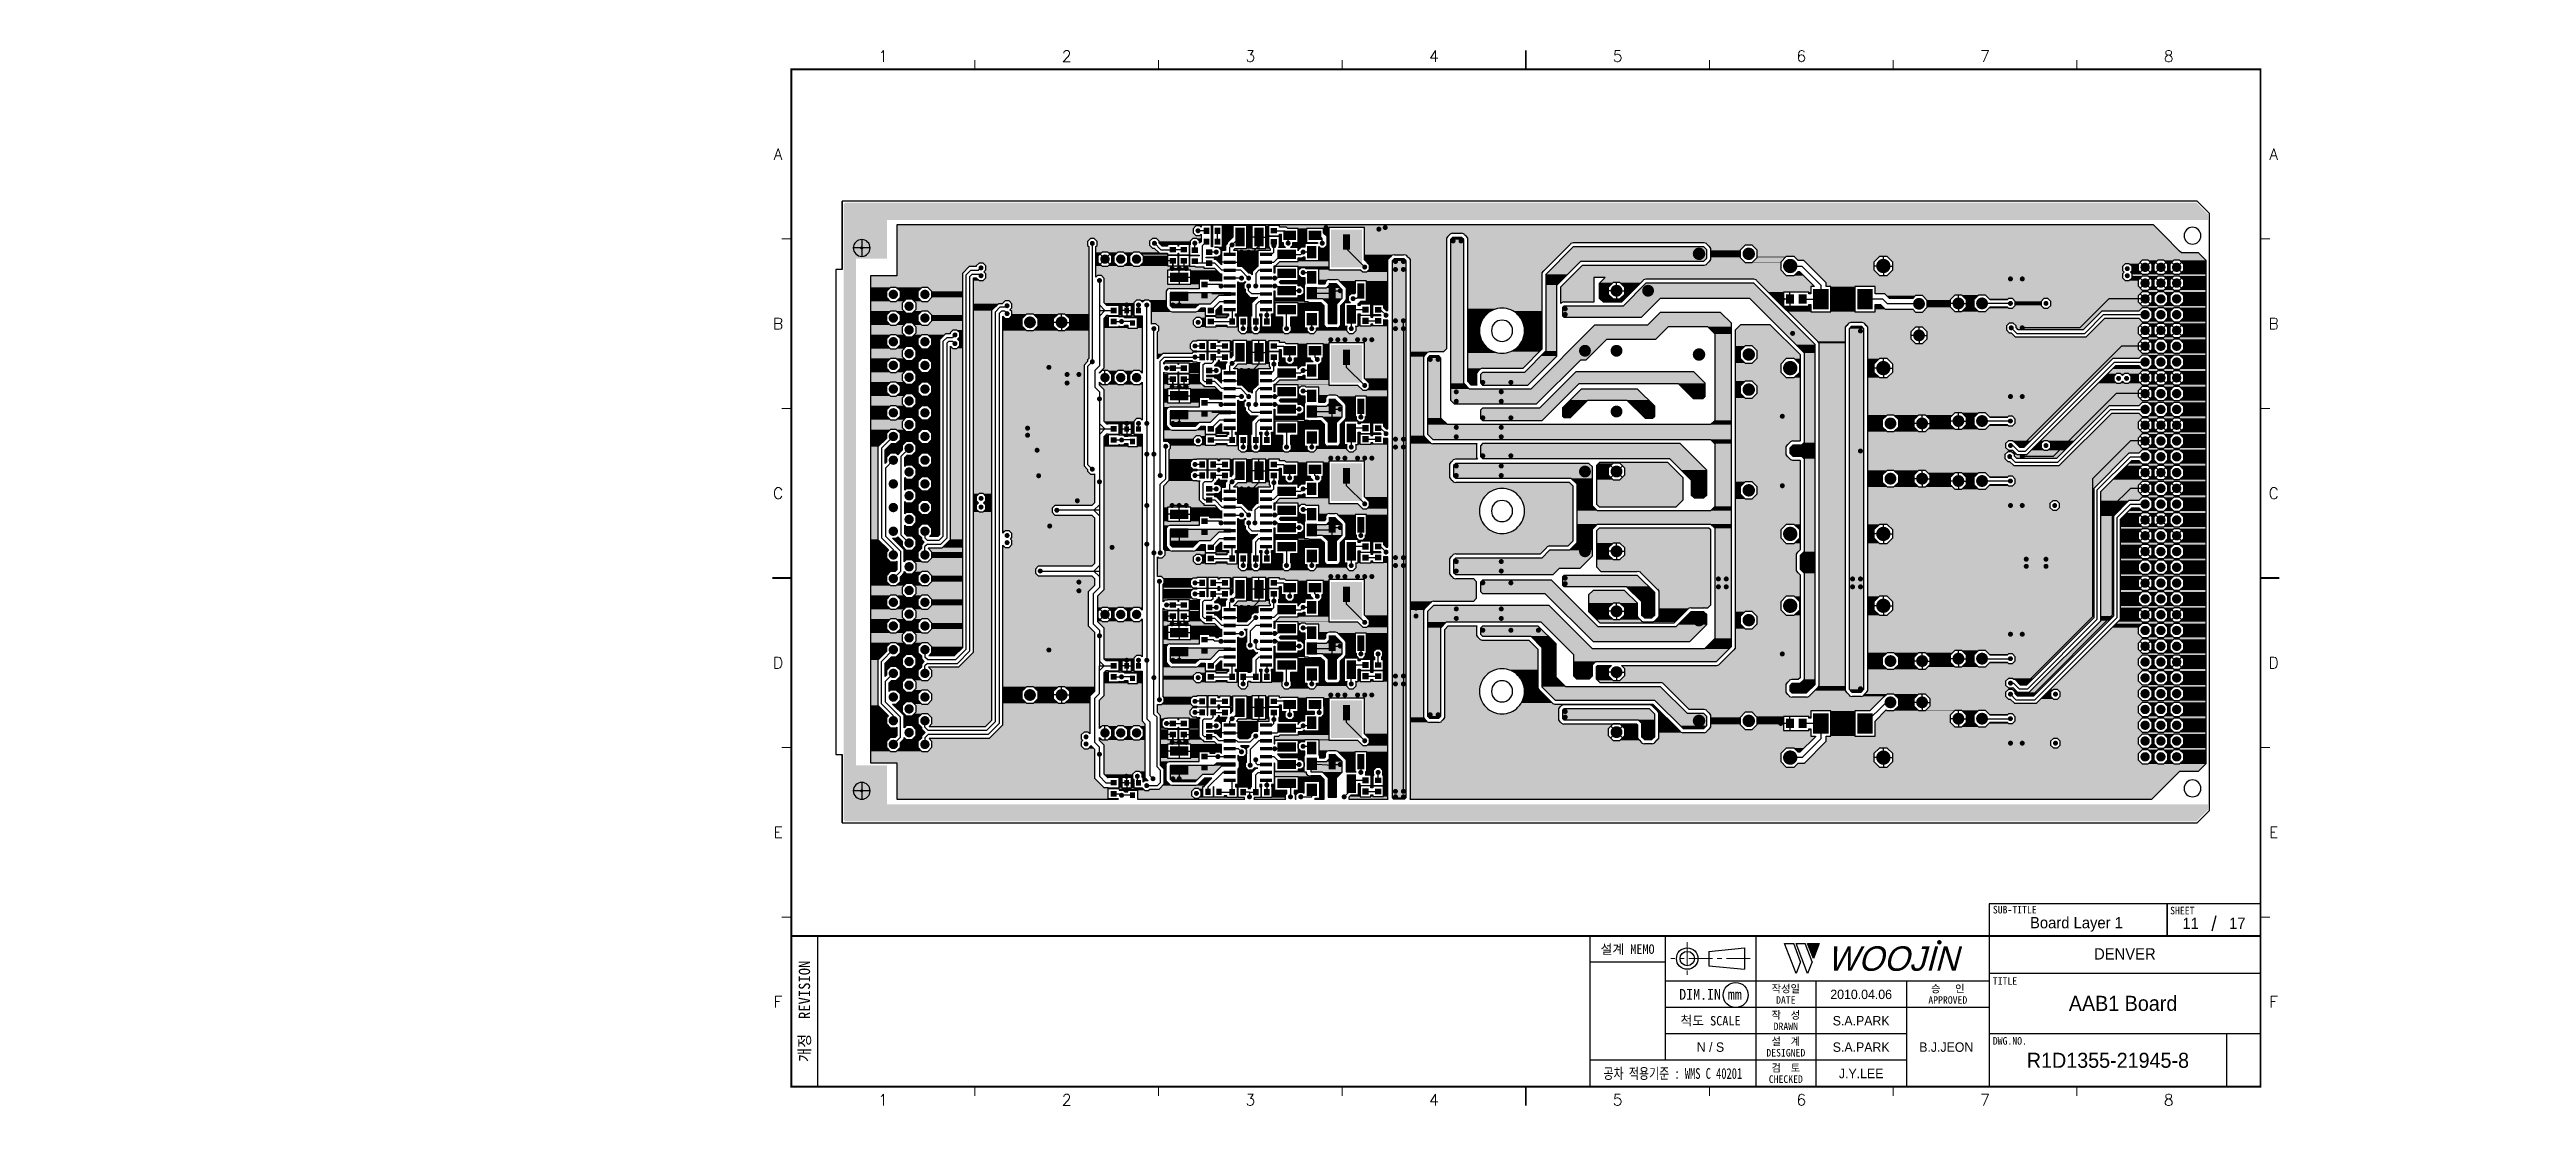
# Model space of a CAD drawing. Extents: x 295 to 953, y 10 to 290.
import ezdxf
from ezdxf.enums import TextEntityAlignment as Align

# ---------------------------------------------------------------- set-up
doc = ezdxf.new("R2010")
doc.units = 0
doc.header["$LTSCALE"] = 5
doc.header["$MEASUREMENT"] = 0
doc.linetypes.add('CENTER', pattern=[2, 1.25, -0.25, 0.25, -0.25])
doc.layers.get('0').update_dxf_attribs({"linetype": 'CONTINUOUS', "lineweight": 25})
for name, color, linetype, lineweight in [('2', 2, 'CENTER', 13), ('4', 4, 'CONTINUOUS', 18), ('6', 6, 'CONTINUOUS', 13)]:
    doc.layers.add(name, color=color, linetype=linetype, lineweight=lineweight)
for name, color, linetype in [('L1-TOP_GBR', 7, 'CONTINUOUS'), ('SHEET', 3, 'CONTINUOUS'), ('문자', 4, 'CONTINUOUS'), ('테두리', 3, 'CONTINUOUS')]:
    doc.layers.add(name, color=color, linetype=linetype)
doc.styles.add('MARK', font='ARLRDBD.TTF')
doc.styles.get("Standard").update_dxf_attribs({"font": 'simplex.shx'})
doc.styles.add('굴림', font='')
doc.styles.add('굴림체', font='')
doc.styles.get('굴림').set_extended_font_data('Gulim')
doc.styles.get('굴림체').set_extended_font_data('GulimChe')

msp = doc.modelspace()

# ---------------------------------------------------------------- texts
at = {"color": 4, "style": '굴림'}
for s, p in [('2010.04.06', (775.98, 39.5)), ('S.A.PARK', (775.98, 32.5)), ('S.A.PARK', (775.98, 25.5)), ('B.J.JEON', (798.57, 25.5)), ('J.Y.LEE', (775.98, 18.5))]:
    msp.add_text(s, height=2.5, dxfattribs=at).set_placement(p, align=Align.MIDDLE_CENTER)
at = {"layer": '4', "style": '굴림'}
for s, p in [('Board Layer 1', (833.13, 58.53)), ('11', (863.44, 58.33)), ('17', (875.83, 58.38)), ('DENVER', (845.98, 50.24))]:
    msp.add_text(s, height=3, dxfattribs=at).set_placement(p, align=Align.MIDDLE_CENTER)
at = {"layer": '6', "char_height": 3.5278, "width": 39.2183, "attachment_point": 4}
for insert in [(295.11, 181.28), (295.11, 173.63)]:
    msp.add_mtext('{\\f굴림|b0|i0|c129;\\C7;', dxfattribs=dict(at, insert=insert))
at = {"layer": '6', "color": 4, "char_height": 3, "attachment_point": 4, "style": '굴림체'}
for insert, width in [((905.28, 137.42), 36.962), ((952.58, 106.26), 52.2944), ((952.58, 102.14), 52.2944), ((573.67, 73.54), 36.962)]:
    msp.add_mtext('{\\f굴림|b0|i0|c129;\\C7;', dxfattribs=dict(at, insert=insert, width=width))
at = {"layer": '문자', "style": '굴림'}
for s, height, p in [('AAB1 Board', 4, (845.5, 37.11)), ('N / S', 2.5, (735.98, 25.5)), ('R1D1355-21945-8', 4, (841.48, 22))]:
    msp.add_text(s, height=height, dxfattribs=at).set_placement(p, align=Align.MIDDLE_CENTER)

# ---------------------------------------------------------------- blocks, each defined once
blk = doc.blocks.new('B')
at = {"layer": '문자'}
blk.add_hatch(color=256, dxfattribs=at).paths.add_polyline_path([(13.79, 10), (15.31, 6), (16.84, 10)])
at = {"color": 4, "const_width": 0.6}
blk.add_lwpolyline([(48.46, 10.32, 1), (49.06, 10.32, 1)], format="xyb", close=True, dxfattribs=at)
at = {"layer": '문자'}
for p, q in [((10.73, 2), (7.68, 10)), ((7.68, 10), (10.09, 10)), ((11.94, 5.16), (10.09, 10)), ((10.73, 10), (13.15, 10)), ((13.79, 2), (10.73, 10)), ((14.99, 5.16), (13.15, 10)), ((13.79, 10), (16.84, 10)), ((15.31, 6), (13.79, 10)), ((16.84, 10), (15.31, 6)), ((11.94, 5.16), (10.73, 2)), ((14.99, 5.16), (13.79, 2))]:
    blk.add_line(p, q, dxfattribs=at)
at = {"layer": '문자', "style": 'MARK', "oblique": 15}
blk.add_text('WOOJIN', height=6.5, dxfattribs=at).set_placement((36.4, 6), align=Align.MIDDLE_CENTER)
blk = doc.blocks.new('C')
blk.add_line((15, 285), (15, 285))
at = {"layer": '2'}
for p, q in [((252.83, 53.35), (252.83, 44.65)), ((269.53, 49), (248.48, 49))]:
    blk.add_line(p, q, dxfattribs=at)
at = {"layer": 'SHEET'}
for p, q in [((393.14, 60.3), (392.07, 56.28)), ((22, 55), (22, 15)), ((227, 55), (227, 15)), ((247, 55), (247, 22)), ((271, 55), (271, 15)), ((271, 55), (271, 15)), ((333, 55), (333, 15)), ((247, 48), (227, 48)), ((333, 43), (247, 43)), ((287, 43), (287, 15)), ((311, 43), (311, 15)), ((405, 45), (333, 45)), ((333, 36), (247, 36)), ((311, 29), (247, 29)), ((405, 29), (333, 29)), ((396, 29), (396, 15)), ((311, 22), (227, 22))]:
    blk.add_line(p, q, dxfattribs=at)
at = {"layer": 'SHEET', "color": 4}
for p, q in [((258.53, 50.9), (268.03, 51.85)), ((258.53, 50.9), (258.53, 47.1)), ((258.53, 47.1), (268.03, 46.15)), ((268.03, 51.85), (268.03, 46.15))]:
    blk.add_line(p, q, dxfattribs=at)
at = {"layer": 'SHEET'}
for points in [[(333, 55), (380.19, 55), (380.19, 63.49), (333, 63.49)], [(380.19, 55), (405, 55), (405, 63.49), (380.19, 63.49)]]:
    blk.add_lwpolyline(points, close=True, dxfattribs=at)
at = {"layer": 'SHEET', "color": 4}
for radius in [2.85, 1.9]:
    blk.add_circle((252.83, 49), radius, dxfattribs=at)
at = {"layer": 'SHEET'}
blk.add_circle((265.7, 39.32), 3.32, dxfattribs=at)
at = {"layer": '테두리'}
blk.add_line((405, 285), (405, 15), dxfattribs=at)
for points, const_width in [([(210, 290), (210, 285)], 0.5), ([(15, 285), (15, 15), (405, 15), (405, 285), (15, 285)], 0.5), ([(63.75, 287.5), (63.75, 285)], 0.3), ([(112.5, 287.5), (112.5, 285)], 0.3), ([(161.25, 287.5), (161.25, 285)], 0.3), ([(258.75, 287.5), (258.75, 285)], 0.3), ([(307.5, 287.5), (307.5, 285)], 0.3), ([(356.25, 287.5), (356.25, 285)], 0.3), ([(12.5, 240), (15, 240)], 0.3), ([(407.5, 240), (405, 240)], 0.3), ([(12.5, 195), (15, 195)], 0.3), ([(407.5, 195), (405, 195)], 0.3), ([(10, 150), (15, 150)], 0.5), ([(410, 150), (405, 150)], 0.5), ([(12.5, 105), (15, 105)], 0.3), ([(407.5, 105), (405, 105)], 0.3), ([(12.5, 60), (15, 60)], 0.3), ([(407.5, 60), (405, 60)], 0.3), ([(15, 55), (405, 55)], 0.5), ([(63.75, 12.5), (63.75, 15)], 0.3), ([(112.5, 12.5), (112.5, 15)], 0.3), ([(161.25, 12.5), (161.25, 15)], 0.3), ([(210, 10), (210, 15)], 0.5), ([(258.75, 12.5), (258.75, 15)], 0.3), ([(307.5, 12.5), (307.5, 15)], 0.3), ([(356.25, 12.5), (356.25, 15)], 0.3)]:
    blk.add_lwpolyline(points, dxfattribs=dict(at, const_width=const_width))
blk.add_blockref('B', (271, 43))
at = {"layer": '문자'}
for s, p in [('1', (39.38, 288.5)), ('2', (88.12, 288.5)), ('3', (136.88, 288.5)), ('4', (185.62, 288.5)), ('5', (234.38, 288.5)), ('6', (283.12, 288.5)), ('7', (331.88, 288.5)), ('8', (380.62, 288.5)), ('A', (11.5, 262.5)), ('A', (408.5, 262.5)), ('B', (11.5, 217.5)), ('B', (408.5, 217.5)), ('C', (11.5, 172.5)), ('C', (408.5, 172.5)), ('D', (11.5, 127.5)), ('D', (408.5, 127.5)), ('E', (11.5, 82.5)), ('E', (408.5, 82.5)), ('F', (11.5, 37.5)), ('F', (408.5, 37.5)), ('1', (39.38, 11.5)), ('2', (88.12, 11.5)), ('3', (136.88, 11.5)), ('4', (185.62, 11.5)), ('5', (234.38, 11.5)), ('6', (283.12, 11.5)), ('7', (331.88, 11.5)), ('8', (380.62, 11.5))]:
    blk.add_text(s, height=3, dxfattribs=at).set_placement(p, align=Align.MIDDLE)
at = {"layer": '문자', "style": '굴림체'}
for s, height, p in [('SUB-TITLE', 2, (339.77, 61.98)), ('SHEET', 2, (384.24, 61.74)), ('설계 MEMO', 2.5, (237, 51.5)), ('DIM.IN mm', 2.85, (259, 39.5)), ('작성일', 2, (279, 41)), ('승   인', 2, (322, 41)), ('척도 SCALE', 2.5, (259, 32.5)), ('작  성', 2, (279, 34)), ('DATE', 2, (279, 38)), ('APPROVED', 2, (322, 38)), ('설  계', 2, (279, 27)), ('DRAWN', 2, (279, 31)), ('DESIGNED', 2, (279, 24)), ('검  토', 2, (279, 20)), ('CHECKED', 2, (279, 17))]:
    blk.add_text(s, height=height, dxfattribs=at).set_placement(p, align=Align.MIDDLE_CENTER)
blk.add_text('개정  REVISION', height=3, rotation=90, dxfattribs=at).set_placement((18.5, 35), align=Align.MIDDLE_CENTER)
for s, p in [('TITLE', (333.95, 42.05)), ('DWG.NO.', (333.95, 26.15))]:
    blk.add_text(s, height=2, dxfattribs=at).set_placement(p)
at = {"layer": '문자', "style": '굴림체', "width": 0.75}
blk.add_text('공차 적용기준 : WMS C 40201', height=2.85, dxfattribs=at).set_placement((249, 18.5), align=Align.MIDDLE_CENTER)

# ---------------------------------------------------------------- linework, layer by layer
msp.add_line((491.98, 15), (491.98, 15))
msp.add_line((491.98, 15), (491.98, 15))
for points, const_width in [([(633.6, 243, 1), (634.26, 243, 1)], 0.66), ([(649.32, 243, 1), (649.98, 243, 1)], 0.66), ([(510.48, 237.59, 1), (510.9, 237.59, 1)], 0.419), ([(571.57, 238.81, 1), (572.23, 238.81, 1)], 0.66), ([(588.06, 238.83, 1), (588.72, 238.83, 1)], 0.66), ([(598.79, 238.86, 1), (599.45, 238.86, 1)], 0.66), ([(599.61, 242.16, 1), (600.27, 242.16, 1)], 0.66), ([(604.47, 236.5, 1), (605.13, 236.5, 1)], 0.66), ([(608.67, 238.39, 1), (609.33, 238.39, 1)], 0.66), ([(611.18, 236.5, 1), (611.84, 236.5, 1)], 0.66), ([(613.07, 236.5, 1), (613.73, 236.5, 1)], 0.66), ([(619.77, 238.18, 1), (620.43, 238.18, 1)], 0.66), ([(623.54, 238.86, 1), (624.2, 238.86, 1)], 0.66), ([(627.52, 236.5, 1), (628.18, 236.5, 1)], 0.66), ([(632.61, 238.86, 1), (633.27, 238.86, 1)], 0.66), ([(647.64, 242.58, 1), (648.3, 242.58, 1)], 0.66), ([(667.34, 239.44, 1), (668, 239.44, 1)], 0.66), ([(669.43, 239.44, 1), (670.09, 239.44, 1)], 0.66), ([(732.12, 236.04, 1), (733.77, 236.04, 1)], 1.65), ([(745.32, 236.04, 1), (746.97, 236.04, 1)], 1.65), ([(542.03, 232.31, 1), (542.69, 232.31, 1)], 0.66), ([(542.03, 230.22, 1), (542.69, 230.22, 1)], 0.66), ([(574.64, 234.62, 1), (575.88, 234.62, 1)], 1.24), ([(578.83, 234.62, 1), (580.07, 234.62, 1)], 1.24), ([(583.02, 234.62, 1), (584.26, 234.62, 1)], 1.24), ([(592.74, 232.1, 1), (593.4, 232.1, 1)], 0.66), ([(594.63, 232.1, 1), (595.29, 232.1, 1)], 0.66), ([(596.51, 232.1, 1), (597.17, 232.1, 1)], 0.66), ([(611.18, 233.78, 1), (611.84, 233.78, 1)], 0.66), ([(611.18, 229.59, 1), (611.84, 229.59, 1)], 0.66), ([(613.07, 233.78, 1), (613.73, 233.78, 1)], 0.66), ([(613.07, 229.59, 1), (613.73, 229.59, 1)], 0.66), ([(619.98, 229.59, 1), (620.64, 229.59, 1)], 0.66), ([(627.52, 231.06, 1), (628.18, 231.06, 1)], 0.66), ([(643.87, 232.52, 1), (644.53, 232.52, 1)], 0.66), ([(652.04, 233.99, 1), (652.7, 233.99, 1)], 0.66), ([(652.04, 231.89, 1), (652.7, 231.89, 1)], 0.66), ([(654.14, 233.99, 1), (654.8, 233.99, 1)], 0.66), ([(654.14, 231.89, 1), (654.8, 231.89, 1)], 0.66), ([(756.2, 232.8, 1), (758.1, 232.8, 1)], 1.9), ([(780.93, 232.8, 1), (782.82, 232.8, 1)], 1.9), ([(846.29, 232.1, 1), (846.95, 232.1, 1)], 0.66), ([(846.29, 230.22, 1), (846.95, 230.22, 1)], 0.66), ([(850.73, 232.46, 1), (851.97, 232.46, 1)], 1.24), ([(854.92, 232.46, 1), (856.16, 232.46, 1)], 1.24), ([(859.11, 232.46, 1), (860.35, 232.46, 1)], 1.24), ([(518.46, 225.27, 1), (519.7, 225.27, 1)], 1.24), ([(526.85, 225.27, 1), (528.08, 225.27, 1)], 1.24), ([(573.46, 228.96, 1), (574.12, 228.96, 1)], 0.66), ([(605.73, 227.49, 1), (606.39, 227.49, 1)], 0.66), ([(613.07, 227.49, 1), (613.73, 227.49, 1)], 0.66), ([(614.95, 227.49, 1), (615.61, 227.49, 1)], 0.66), ([(619.98, 227.49, 1), (620.64, 227.49, 1)], 0.66), ([(626.48, 226.24, 1), (627.14, 226.24, 1)], 0.66), ([(637.37, 226.24, 1), (638.03, 226.24, 1)], 0.66), ([(640.78, 224.14, 1), (641.44, 224.14, 1)], 0.66), ([(710.26, 226.24, 1), (711.83, 226.24, 1)], 1.57), ([(718.64, 226.24, 1), (720.21, 226.24, 1)], 1.57), ([(754.71, 224.01, 1), (755.37, 224.01, 1)], 0.66), ([(790.56, 222.77, 1), (792.12, 222.77, 1)], 1.57), ([(801, 222.88, 1), (802.57, 222.88, 1)], 1.57), ([(807.28, 222.88, 1), (808.85, 222.88, 1)], 1.57), ([(815.28, 229.38, 1), (815.94, 229.38, 1)], 0.66), ([(815.28, 222.88, 1), (815.94, 222.88, 1)], 0.66), ([(818.42, 229.38, 1), (819.08, 229.38, 1)], 0.66), ([(824.71, 222.88, 1), (825.37, 222.88, 1)], 0.66), ([(850.73, 228.27, 1), (851.97, 228.27, 1)], 1.24), ([(850.73, 224.08, 1), (851.97, 224.08, 1)], 1.24), ([(854.92, 228.27, 1), (856.16, 228.27, 1)], 1.24), ([(854.92, 224.08, 1), (856.16, 224.08, 1)], 1.24), ([(859.11, 228.27, 1), (860.35, 228.27, 1)], 1.24), ([(859.11, 224.08, 1), (860.35, 224.08, 1)], 1.24), ([(518.46, 218.99, 1), (519.7, 218.99, 1)], 1.24), ([(522.65, 222.13, 1), (523.89, 222.13, 1)], 1.24), ([(522.65, 215.84, 1), (523.89, 215.84, 1)], 1.24), ([(526.85, 218.99, 1), (528.08, 218.99, 1)], 1.24), ([(548.94, 222.26, 1), (549.6, 222.26, 1)], 0.66), ([(548.94, 220.16, 1), (549.6, 220.16, 1)], 0.66), ([(554.57, 217.85, 1), (556.13, 217.85, 1)], 1.57), ([(562.95, 217.85, 1), (564.52, 217.85, 1)], 1.57), ([(579.33, 218.06, 1), (579.99, 218.06, 1)], 0.66), ([(580.69, 222.46, 1), (581.35, 222.46, 1)], 0.66), ([(582.82, 221.94, 1), (582.94, 221.94, 1)], 0.124), ([(583.83, 222.46, 1), (584.49, 222.46, 1)], 0.66), ([(586.03, 222.46, 1), (586.69, 222.46, 1)], 0.66), ([(592.95, 222.46, 1), (593.61, 222.46, 1)], 0.66), ([(594.63, 222.46, 1), (595.29, 222.46, 1)], 0.66), ([(599.65, 217.85, 1), (600.31, 217.85, 1)], 0.66), ([(617.89, 219.74, 1), (618.55, 219.74, 1)], 0.66), ([(649.53, 219.74, 1), (650.19, 219.74, 1)], 0.66), ([(652.04, 218.27, 1), (652.7, 218.27, 1)], 0.66), ([(654.14, 218.27, 1), (654.8, 218.27, 1)], 0.66), ([(697.1, 221.42, 1), (697.76, 221.42, 1)], 0.66), ([(697.1, 219.95, 1), (697.76, 219.95, 1)], 0.66), ([(815.49, 216.39, 1), (816.15, 216.39, 1)], 0.66), ([(818.42, 216.39, 1), (819.08, 216.39, 1)], 0.66), ([(850.73, 219.89, 1), (851.97, 219.89, 1)], 1.24), ([(854.92, 219.89, 1), (856.16, 219.89, 1)], 1.24), ([(859.11, 219.89, 1), (860.35, 219.89, 1)], 1.24), ([(518.46, 212.7, 1), (519.7, 212.7, 1)], 1.24), ([(522.65, 209.56, 1), (523.89, 209.56, 1)], 1.24), ([(526.85, 212.7, 1), (528.08, 212.7, 1)], 1.24), ([(535.11, 214.5, 1), (535.77, 214.5, 1)], 0.66), ([(535.11, 212.2, 1), (535.77, 212.2, 1)], 0.66), ([(587.92, 216.18, 1), (588.58, 216.18, 1)], 0.66), ([(598.82, 211.57, 1), (599.48, 211.57, 1)], 0.66), ([(611.6, 216.18, 1), (612.26, 216.18, 1)], 0.66), ([(614.95, 216.18, 1), (615.61, 216.18, 1)], 0.66), ([(623.12, 216.18, 1), (623.78, 216.18, 1)], 0.66), ([(629.83, 216.18, 1), (630.49, 216.18, 1)], 0.66), ([(634.86, 213.24, 1), (635.52, 213.24, 1)], 0.66), ([(636.74, 213.24, 1), (637.4, 213.24, 1)], 0.66), ([(638.63, 213.24, 1), (639.29, 213.24, 1)], 0.66), ([(640.31, 216.18, 1), (640.97, 216.18, 1)], 0.66), ([(641.98, 213.24, 1), (642.64, 213.24, 1)], 0.66), ([(643.87, 213.24, 1), (644.53, 213.24, 1)], 0.66), ([(645.76, 213.24, 1), (646.42, 213.24, 1)], 0.66), ([(652.04, 216.18, 1), (652.7, 216.18, 1)], 0.66), ([(654.14, 216.18, 1), (654.8, 216.18, 1)], 0.66), ([(701.88, 210.31, 1), (703.45, 210.31, 1)], 1.57), ([(710.26, 210.31, 1), (711.83, 210.31, 1)], 1.57), ([(732.12, 209.31, 1), (733.77, 209.31, 1)], 1.65), ([(745.32, 209.31, 1), (746.97, 209.31, 1)], 1.65), ([(757.45, 214.92, 1), (758.11, 214.92, 1)], 0.66), ([(775.47, 215.55, 1), (776.13, 215.55, 1)], 0.66), ([(790.56, 214.39, 1), (792.12, 214.39, 1)], 1.57), ([(850.73, 215.7, 1), (851.97, 215.7, 1)], 1.24), ([(850.73, 211.51, 1), (851.97, 211.51, 1)], 1.24), ([(854.92, 215.7, 1), (856.16, 215.7, 1)], 1.24), ([(854.92, 211.51, 1), (856.16, 211.51, 1)], 1.24), ([(859.11, 215.7, 1), (860.35, 215.7, 1)], 1.24), ([(859.11, 211.51, 1), (860.35, 211.51, 1)], 1.24), ([(518.46, 206.42, 1), (519.7, 206.42, 1)], 1.24), ([(522.65, 203.27, 1), (523.89, 203.27, 1)], 1.24), ([(526.85, 206.42, 1), (528.08, 206.42, 1)], 1.24), ([(560.05, 205.91, 1), (560.71, 205.91, 1)], 0.66), ([(564.87, 204.02, 1), (565.53, 204.02, 1)], 0.66), ([(568.01, 204.02, 1), (568.67, 204.02, 1)], 0.66), ([(571.57, 207.38, 1), (572.23, 207.38, 1)], 0.66), ([(574.64, 203.19, 1), (575.88, 203.19, 1)], 1.24), ([(578.83, 203.19, 1), (580.07, 203.19, 1)], 1.24), ([(583.02, 203.19, 1), (584.26, 203.19, 1)], 1.24), ([(591.27, 205.7, 1), (591.93, 205.7, 1)], 0.66), ([(598.82, 208.63, 1), (599.48, 208.63, 1)], 0.66), ([(604.47, 205.07, 1), (605.13, 205.07, 1)], 0.66), ([(608.67, 206.96, 1), (609.33, 206.96, 1)], 0.66), ([(611.18, 205.07, 1), (611.84, 205.07, 1)], 0.66), ([(613.07, 205.07, 1), (613.73, 205.07, 1)], 0.66), ([(619.77, 206.75, 1), (620.43, 206.75, 1)], 0.66), ([(623.96, 208.01, 1), (624.62, 208.01, 1)], 0.66), ([(627.52, 205.07, 1), (628.18, 205.07, 1)], 0.66), ([(631.3, 208.01, 1), (631.96, 208.01, 1)], 0.66), ([(661.26, 208.01, 1), (661.92, 208.01, 1)], 0.66), ([(663.36, 208.01, 1), (664.02, 208.01, 1)], 0.66), ([(756.2, 205.7, 1), (758.1, 205.7, 1)], 1.9), ([(780.93, 205.7, 1), (782.82, 205.7, 1)], 1.9), ([(850.73, 207.31, 1), (851.97, 207.31, 1)], 1.24), ([(850.73, 203.12, 1), (851.97, 203.12, 1)], 1.24), ([(854.92, 207.31, 1), (856.16, 207.31, 1)], 1.24), ([(854.92, 203.12, 1), (856.16, 203.12, 1)], 1.24), ([(859.11, 207.31, 1), (860.35, 207.31, 1)], 1.24), ([(859.11, 203.12, 1), (860.35, 203.12, 1)], 1.24), ([(518.46, 200.13, 1), (519.7, 200.13, 1)], 1.24), ([(522.65, 196.99, 1), (523.89, 196.99, 1)], 1.24), ([(526.85, 200.13, 1), (528.08, 200.13, 1)], 1.24), ([(564.87, 201.74, 1), (565.53, 201.74, 1)], 0.66), ([(573.46, 197.53, 1), (574.12, 197.53, 1)], 0.66), ([(592.74, 200.67, 1), (593.4, 200.67, 1)], 0.66), ([(594.63, 200.67, 1), (595.29, 200.67, 1)], 0.66), ([(596.51, 200.67, 1), (597.17, 200.67, 1)], 0.66), ([(611.18, 202.35, 1), (611.84, 202.35, 1)], 0.66), ([(611.18, 198.16, 1), (611.84, 198.16, 1)], 0.66), ([(613.07, 202.35, 1), (613.73, 202.35, 1)], 0.66), ([(613.07, 198.16, 1), (613.73, 198.16, 1)], 0.66), ([(619.98, 198.16, 1), (620.64, 198.16, 1)], 0.66), ([(627.52, 199.62, 1), (628.18, 199.62, 1)], 0.66), ([(643.87, 201.09, 1), (644.53, 201.09, 1)], 0.66), ([(668.18, 199.41, 1), (668.84, 199.41, 1)], 0.66), ([(668.18, 196.9, 1), (668.84, 196.9, 1)], 0.66), ([(675.22, 201.93, 1), (675.88, 201.93, 1)], 0.66), ([(680.12, 199.41, 1), (680.78, 199.41, 1)], 0.66), ([(680.12, 196.9, 1), (680.78, 196.9, 1)], 0.66), ([(682.68, 201.93, 1), (683.34, 201.93, 1)], 0.66), ([(732.12, 200, 1), (733.77, 200, 1)], 1.65), ([(745.32, 200, 1), (746.97, 200, 1)], 1.65), ([(815.28, 198.16, 1), (815.94, 198.16, 1)], 0.66), ([(818.42, 198.16, 1), (819.08, 198.16, 1)], 0.66), ([(843.99, 202.98, 1), (844.65, 202.98, 1)], 0.66), ([(846.09, 202.98, 1), (846.75, 202.98, 1)], 0.66), ([(850.73, 198.93, 1), (851.97, 198.93, 1)], 1.24), ([(854.92, 198.93, 1), (856.16, 198.93, 1)], 1.24), ([(859.11, 198.93, 1), (860.35, 198.93, 1)], 1.24), ([(518.46, 193.84, 1), (519.7, 193.84, 1)], 1.24), ([(522.65, 190.7, 1), (523.89, 190.7, 1)], 1.24), ([(526.85, 193.84, 1), (528.08, 193.84, 1)], 1.24), ([(580.69, 191.03, 1), (581.35, 191.03, 1)], 0.66), ([(583.83, 191.03, 1), (584.49, 191.03, 1)], 0.66), ([(586.03, 191.03, 1), (586.69, 191.03, 1)], 0.66), ([(592.95, 191.03, 1), (593.61, 191.03, 1)], 0.66), ([(594.63, 191.03, 1), (595.29, 191.03, 1)], 0.66), ([(605.73, 196.06, 1), (606.39, 196.06, 1)], 0.66), ([(613.07, 196.06, 1), (613.73, 196.06, 1)], 0.66), ([(614.95, 196.06, 1), (615.61, 196.06, 1)], 0.66), ([(619.98, 196.06, 1), (620.64, 196.06, 1)], 0.66), ([(626.48, 194.8, 1), (627.14, 194.8, 1)], 0.66), ([(637.37, 194.8, 1), (638.03, 194.8, 1)], 0.66), ([(642.85, 192.71, 1), (643.51, 192.71, 1)], 0.66), ([(675.22, 192.5, 1), (675.88, 192.5, 1)], 0.66), ([(682.68, 192.5, 1), (683.34, 192.5, 1)], 0.66), ([(697.1, 194.8, 1), (697.76, 194.8, 1)], 0.66), ([(697.1, 193.34, 1), (697.76, 193.34, 1)], 0.66), ([(710.26, 194.18, 1), (711.83, 194.18, 1)], 1.57), ([(718.64, 194.18, 1), (720.21, 194.18, 1)], 1.57), ([(754.72, 192.92, 1), (755.38, 192.92, 1)], 0.66), ([(782.98, 191.03, 1), (784.54, 191.03, 1)], 1.57), ([(791.36, 191.03, 1), (792.93, 191.03, 1)], 1.57), ([(801, 191.66, 1), (802.57, 191.66, 1)], 1.57), ([(807.28, 191.66, 1), (808.85, 191.66, 1)], 1.57), ([(815.28, 191.66, 1), (815.94, 191.66, 1)], 0.66), ([(850.73, 194.74, 1), (851.97, 194.74, 1)], 1.24), ([(850.73, 190.55, 1), (851.97, 190.55, 1)], 1.24), ([(854.92, 194.74, 1), (856.16, 194.74, 1)], 1.24), ([(854.92, 190.55, 1), (856.16, 190.55, 1)], 1.24), ([(859.11, 194.74, 1), (860.35, 194.74, 1)], 1.24), ([(859.11, 190.55, 1), (860.35, 190.55, 1)], 1.24), ([(518.46, 187.56, 1), (519.7, 187.56, 1)], 1.24), ([(522.65, 184.41, 1), (523.89, 184.41, 1)], 1.24), ([(526.85, 187.56, 1), (528.08, 187.56, 1)], 1.24), ([(554.39, 189.77, 1), (555.05, 189.77, 1)], 0.66), ([(554.39, 187.89, 1), (555.05, 187.89, 1)], 0.66), ([(556.91, 183.91, 1), (557.57, 183.91, 1)], 0.66), ([(579.33, 186.63, 1), (579.99, 186.63, 1)], 0.66), ([(582.82, 190.5, 1), (582.94, 190.5, 1)], 0.124), ([(591.06, 184.96, 1), (591.72, 184.96, 1)], 0.66), ([(599.65, 186.42, 1), (600.31, 186.42, 1)], 0.66), ([(611.6, 184.75, 1), (612.26, 184.75, 1)], 0.66), ([(614.95, 184.75, 1), (615.61, 184.75, 1)], 0.66), ([(617.89, 188.31, 1), (618.55, 188.31, 1)], 0.66), ([(623.12, 184.75, 1), (623.78, 184.75, 1)], 0.66), ([(629.83, 184.75, 1), (630.49, 184.75, 1)], 0.66), ([(640.31, 184.75, 1), (640.97, 184.75, 1)], 0.66), ([(649.53, 188.31, 1), (650.19, 188.31, 1)], 0.66), ([(652.04, 186.84, 1), (652.7, 186.84, 1)], 0.66), ([(652.04, 184.75, 1), (652.7, 184.75, 1)], 0.66), ([(654.14, 186.84, 1), (654.8, 186.84, 1)], 0.66), ([(654.14, 184.75, 1), (654.8, 184.75, 1)], 0.66), ([(668.18, 189.98, 1), (668.84, 189.98, 1)], 0.66), ([(668.18, 187.47, 1), (668.84, 187.47, 1)], 0.66), ([(680.12, 189.98, 1), (680.78, 189.98, 1)], 0.66), ([(680.12, 187.47, 1), (680.78, 187.47, 1)], 0.66), ([(757.45, 183.7, 1), (758.11, 183.7, 1)], 0.66), ([(775.47, 183.7, 1), (776.13, 183.7, 1)], 0.66), ([(815.28, 185.16, 1), (815.94, 185.16, 1)], 0.66), ([(818.42, 185.16, 1), (819.08, 185.16, 1)], 0.66), ([(824.71, 185.16, 1), (825.37, 185.16, 1)], 0.66), ([(850.73, 186.36, 1), (851.97, 186.36, 1)], 1.24), ([(854.92, 186.36, 1), (856.16, 186.36, 1)], 1.24), ([(859.11, 186.36, 1), (860.35, 186.36, 1)], 1.24), ([(518.46, 181.27, 1), (519.7, 181.27, 1)], 1.24), ([(522.65, 178.13, 1), (523.89, 178.13, 1)], 1.24), ([(526.85, 181.27, 1), (528.08, 181.27, 1)], 1.24), ([(557.33, 177.13, 1), (557.99, 177.13, 1)], 0.66), ([(571.57, 178.88, 1), (572.23, 178.88, 1)], 0.66), ([(586.03, 182.86, 1), (586.69, 182.86, 1)], 0.66), ([(587.92, 182.86, 1), (588.58, 182.86, 1)], 0.66), ([(589.6, 177.2, 1), (590.26, 177.2, 1)], 0.66), ([(598.82, 180.14, 1), (599.48, 180.14, 1)], 0.66), ([(598.82, 177.2, 1), (599.48, 177.2, 1)], 0.66), ([(634.86, 181.81, 1), (635.52, 181.81, 1)], 0.66), ([(636.74, 181.81, 1), (637.4, 181.81, 1)], 0.66), ([(638.63, 181.81, 1), (639.29, 181.81, 1)], 0.66), ([(641.98, 181.81, 1), (642.64, 181.81, 1)], 0.66), ([(643.87, 181.81, 1), (644.53, 181.81, 1)], 0.66), ([(645.76, 181.81, 1), (646.42, 181.81, 1)], 0.66), ([(668.18, 179.72, 1), (668.84, 179.72, 1)], 0.66), ([(668.18, 177.2, 1), (668.84, 177.2, 1)], 0.66), ([(675.22, 182.44, 1), (675.88, 182.44, 1)], 0.66), ([(680.12, 179.72, 1), (680.78, 179.72, 1)], 0.66), ([(680.12, 177.2, 1), (680.78, 177.2, 1)], 0.66), ([(682.68, 182.44, 1), (683.34, 182.44, 1)], 0.66), ([(701.88, 178.25, 1), (703.45, 178.25, 1)], 1.57), ([(710.26, 178.25, 1), (711.83, 178.25, 1)], 1.57), ([(782.98, 176.36, 1), (784.54, 176.36, 1)], 1.57), ([(791.36, 176.36, 1), (792.93, 176.36, 1)], 1.57), ([(815.07, 182.23, 1), (815.73, 182.23, 1)], 0.66), ([(818.42, 182.23, 1), (819.08, 182.23, 1)], 0.66), ([(850.73, 182.17, 1), (851.97, 182.17, 1)], 1.24), ([(850.73, 177.98, 1), (851.97, 177.98, 1)], 1.24), ([(854.92, 182.17, 1), (856.16, 182.17, 1)], 1.24), ([(854.92, 177.98, 1), (856.16, 177.98, 1)], 1.24), ([(859.11, 182.17, 1), (860.35, 182.17, 1)], 1.24), ([(859.11, 177.98, 1), (860.35, 177.98, 1)], 1.24), ([(518.46, 174.98, 1), (519.7, 174.98, 1)], 1.24), ([(522.65, 171.84, 1), (523.89, 171.84, 1)], 1.24), ([(526.85, 174.98, 1), (528.08, 174.98, 1)], 1.24), ([(542.03, 171.13, 1), (542.69, 171.13, 1)], 0.66), ([(567.59, 170.5, 1), (568.25, 170.5, 1)], 0.66), ([(573.46, 175.53, 1), (574.12, 175.53, 1)], 0.66), ([(604.47, 173.64, 1), (605.13, 173.64, 1)], 0.66), ([(608.67, 175.53, 1), (609.33, 175.53, 1)], 0.66), ([(611.18, 173.64, 1), (611.84, 173.64, 1)], 0.66), ([(611.18, 170.92, 1), (611.84, 170.92, 1)], 0.66), ([(613.07, 173.64, 1), (613.73, 173.64, 1)], 0.66), ([(613.07, 170.92, 1), (613.73, 170.92, 1)], 0.66), ([(619.77, 175.32, 1), (620.43, 175.32, 1)], 0.66), ([(623.96, 176.57, 1), (624.62, 176.57, 1)], 0.66), ([(627.52, 173.64, 1), (628.18, 173.64, 1)], 0.66), ([(631.3, 176.57, 1), (631.96, 176.57, 1)], 0.66), ([(732.12, 173.27, 1), (733.77, 173.27, 1)], 1.65), ([(745.32, 173.27, 1), (746.97, 173.27, 1)], 1.65), ([(754.72, 174.48, 1), (755.38, 174.48, 1)], 0.66), ([(801, 175.74, 1), (802.57, 175.74, 1)], 1.57), ([(807.28, 175.74, 1), (808.85, 175.74, 1)], 1.57), ([(815.28, 175.74, 1), (815.94, 175.74, 1)], 0.66), ([(850.73, 173.79, 1), (851.97, 173.79, 1)], 1.24), ([(854.92, 173.79, 1), (856.16, 173.79, 1)], 1.24), ([(859.11, 173.79, 1), (860.35, 173.79, 1)], 1.24), ([(518.46, 168.7, 1), (519.7, 168.7, 1)], 1.24), ([(522.65, 165.55, 1), (523.89, 165.55, 1)], 1.24), ([(526.85, 168.7, 1), (528.08, 168.7, 1)], 1.24), ([(542.03, 168.82, 1), (542.69, 168.82, 1)], 0.66), ([(560.26, 163.79, 1), (560.92, 163.79, 1)], 0.66), ([(562.15, 167.98, 1), (562.81, 167.98, 1)], 0.66), ([(586.03, 169.24, 1), (586.69, 169.24, 1)], 0.66), ([(592.74, 169.24, 1), (593.4, 169.24, 1)], 0.66), ([(594.63, 169.24, 1), (595.29, 169.24, 1)], 0.66), ([(596.51, 169.24, 1), (597.17, 169.24, 1)], 0.66), ([(605.73, 164.63, 1), (606.39, 164.63, 1)], 0.66), ([(611.18, 166.72, 1), (611.84, 166.72, 1)], 0.66), ([(613.07, 166.72, 1), (613.73, 166.72, 1)], 0.66), ([(613.07, 164.63, 1), (613.73, 164.63, 1)], 0.66), ([(614.74, 164.63, 1), (615.4, 164.63, 1)], 0.66), ([(619.98, 166.72, 1), (620.64, 166.72, 1)], 0.66), ([(619.98, 164.63, 1), (620.64, 164.63, 1)], 0.66), ([(627.52, 168.19, 1), (628.18, 168.19, 1)], 0.66), ([(643.87, 169.66, 1), (644.53, 169.66, 1)], 0.66), ([(815.28, 169.24, 1), (815.94, 169.24, 1)], 0.66), ([(818.42, 169.24, 1), (819.08, 169.24, 1)], 0.66), ([(827.02, 169.24, 1), (827.68, 169.24, 1)], 0.66), ([(850.73, 169.6, 1), (851.97, 169.6, 1)], 1.24), ([(850.73, 165.4, 1), (851.97, 165.4, 1)], 1.24), ([(854.92, 169.6, 1), (856.16, 169.6, 1)], 1.24), ([(854.92, 165.4, 1), (856.16, 165.4, 1)], 1.24), ([(859.11, 169.6, 1), (860.35, 169.6, 1)], 1.24), ([(859.11, 165.4, 1), (860.35, 165.4, 1)], 1.24), ([(518.46, 162.41, 1), (519.7, 162.41, 1)], 1.24), ([(522.65, 159.27, 1), (523.89, 159.27, 1)], 1.24), ([(526.85, 162.41, 1), (528.08, 162.41, 1)], 1.24), ([(548.94, 161.28, 1), (549.6, 161.28, 1)], 0.66), ([(548.94, 159.39, 1), (549.6, 159.39, 1)], 0.66), ([(576.81, 158.13, 1), (577.47, 158.13, 1)], 0.66), ([(586.03, 158.97, 1), (586.69, 158.97, 1)], 0.66), ([(592.95, 158.97, 1), (593.61, 158.97, 1)], 0.66), ([(594.63, 158.97, 1), (595.29, 158.97, 1)], 0.66), ([(626.48, 163.37, 1), (627.14, 163.37, 1)], 0.66), ([(637.37, 163.37, 1), (638.03, 163.37, 1)], 0.66), ([(642.85, 161.28, 1), (643.51, 161.28, 1)], 0.66), ([(701.88, 157.09, 1), (703.45, 157.09, 1)], 1.57), ([(710.26, 157.09, 1), (711.83, 157.09, 1)], 1.57), ([(756.2, 161.7, 1), (758.1, 161.7, 1)], 1.9), ([(780.93, 161.7, 1), (782.82, 161.7, 1)], 1.9), ([(850.73, 161.21, 1), (851.97, 161.21, 1)], 1.24), ([(850.73, 157.02, 1), (851.97, 157.02, 1)], 1.24), ([(854.92, 161.21, 1), (856.16, 161.21, 1)], 1.24), ([(854.92, 157.02, 1), (856.16, 157.02, 1)], 1.24), ([(859.11, 161.21, 1), (860.35, 161.21, 1)], 1.24), ([(859.11, 157.02, 1), (860.35, 157.02, 1)], 1.24), ([(518.46, 156.12, 1), (519.7, 156.12, 1)], 1.24), ([(522.65, 152.98, 1), (523.89, 152.98, 1)], 1.24), ([(526.85, 156.12, 1), (528.08, 156.12, 1)], 1.24), ([(557.74, 151.85, 1), (558.4, 151.85, 1)], 0.66), ([(587.92, 156.67, 1), (588.58, 156.67, 1)], 0.66), ([(589.6, 156.67, 1), (590.26, 156.67, 1)], 0.66), ([(599.65, 154.99, 1), (600.31, 154.99, 1)], 0.66), ([(611.6, 153.31, 1), (612.26, 153.31, 1)], 0.66), ([(614.95, 153.31, 1), (615.61, 153.31, 1)], 0.66), ([(617.89, 156.88, 1), (618.55, 156.88, 1)], 0.66), ([(623.12, 153.31, 1), (623.78, 153.31, 1)], 0.66), ([(629.83, 153.31, 1), (630.49, 153.31, 1)], 0.66), ([(640.31, 153.31, 1), (640.97, 153.31, 1)], 0.66), ([(649.53, 156.88, 1), (650.19, 156.88, 1)], 0.66), ([(652.04, 155.41, 1), (652.7, 155.41, 1)], 0.66), ([(652.04, 153.31, 1), (652.7, 153.31, 1)], 0.66), ([(654.14, 155.41, 1), (654.8, 155.41, 1)], 0.66), ([(654.14, 153.31, 1), (654.8, 153.31, 1)], 0.66), ([(668.18, 154.36, 1), (668.84, 154.36, 1)], 0.66), ([(668.18, 151.85, 1), (668.84, 151.85, 1)], 0.66), ([(680.12, 154.36, 1), (680.78, 154.36, 1)], 0.66), ([(680.12, 151.85, 1), (680.78, 151.85, 1)], 0.66), ([(760.59, 155.2, 1), (761.25, 155.2, 1)], 0.66), ([(760.59, 153.1, 1), (761.25, 153.1, 1)], 0.66), ([(762.68, 155.2, 1), (763.34, 155.2, 1)], 0.66), ([(762.68, 153.1, 1), (763.34, 153.1, 1)], 0.66), ([(819.47, 154.99, 1), (820.13, 154.99, 1)], 0.66), ([(819.47, 153.1, 1), (820.13, 153.1, 1)], 0.66), ([(824.71, 154.99, 1), (825.37, 154.99, 1)], 0.66), ([(824.71, 153.1, 1), (825.37, 153.1, 1)], 0.66), ([(850.73, 152.83, 1), (851.97, 152.83, 1)], 1.24), ([(854.92, 152.83, 1), (856.16, 152.83, 1)], 1.24), ([(859.11, 152.83, 1), (860.35, 152.83, 1)], 1.24), ([(518.46, 149.84, 1), (519.7, 149.84, 1)], 1.24), ([(518.46, 143.55, 1), (519.7, 143.55, 1)], 1.24), ([(522.65, 146.69, 1), (523.89, 146.69, 1)], 1.24), ([(526.85, 149.84, 1), (528.08, 149.84, 1)], 1.24), ([(526.85, 143.55, 1), (528.08, 143.55, 1)], 1.24), ([(568.01, 148.91, 1), (568.67, 148.91, 1)], 0.66), ([(568.01, 146.61, 1), (568.67, 146.61, 1)], 0.66), ([(589.39, 149.12, 1), (590.05, 149.12, 1)], 0.66), ([(598.82, 148.7, 1), (599.48, 148.7, 1)], 0.66), ([(598.82, 145.77, 1), (599.48, 145.77, 1)], 0.66), ([(608.67, 144.09, 1), (609.33, 144.09, 1)], 0.66), ([(623.96, 145.14, 1), (624.62, 145.14, 1)], 0.66), ([(631.3, 145.14, 1), (631.96, 145.14, 1)], 0.66), ([(634.86, 150.38, 1), (635.52, 150.38, 1)], 0.66), ([(636.74, 150.38, 1), (637.4, 150.38, 1)], 0.66), ([(638.63, 150.38, 1), (639.29, 150.38, 1)], 0.66), ([(641.98, 150.38, 1), (642.64, 150.38, 1)], 0.66), ([(643.87, 150.38, 1), (644.53, 150.38, 1)], 0.66), ([(645.76, 150.38, 1), (646.42, 150.38, 1)], 0.66), ([(675.22, 148.7, 1), (675.88, 148.7, 1)], 0.66), ([(682.68, 148.7, 1), (683.34, 148.7, 1)], 0.66), ([(697.1, 149.96, 1), (697.76, 149.96, 1)], 0.66), ([(697.1, 148.49, 1), (697.76, 148.49, 1)], 0.66), ([(737.75, 149.75, 1), (738.41, 149.75, 1)], 0.66), ([(737.75, 147.66, 1), (738.41, 147.66, 1)], 0.66), ([(739.84, 149.75, 1), (740.5, 149.75, 1)], 0.66), ([(739.84, 147.66, 1), (740.5, 147.66, 1)], 0.66), ([(773.37, 149.75, 1), (774.03, 149.75, 1)], 0.66), ([(773.37, 147.66, 1), (774.03, 147.66, 1)], 0.66), ([(775.47, 149.75, 1), (776.13, 149.75, 1)], 0.66), ([(775.47, 147.66, 1), (776.13, 147.66, 1)], 0.66), ([(850.73, 148.64, 1), (851.97, 148.64, 1)], 1.24), ([(850.73, 144.45, 1), (851.97, 144.45, 1)], 1.24), ([(854.92, 148.64, 1), (856.16, 148.64, 1)], 1.24), ([(854.92, 144.45, 1), (856.16, 144.45, 1)], 1.24), ([(859.11, 148.64, 1), (860.35, 148.64, 1)], 1.24), ([(859.11, 144.45, 1), (860.35, 144.45, 1)], 1.24), ([(518.46, 137.26, 1), (519.7, 137.26, 1)], 1.24), ([(522.65, 140.41, 1), (523.89, 140.41, 1)], 1.24), ([(526.85, 137.26, 1), (528.08, 137.26, 1)], 1.24), ([(574.64, 140.32, 1), (575.88, 140.32, 1)], 1.24), ([(578.83, 140.32, 1), (580.07, 140.32, 1)], 1.24), ([(583.02, 140.32, 1), (584.26, 140.32, 1)], 1.24), ([(591.27, 142.84, 1), (591.93, 142.84, 1)], 0.66), ([(592.74, 137.81, 1), (593.4, 137.81, 1)], 0.66), ([(594.63, 137.81, 1), (595.29, 137.81, 1)], 0.66), ([(596.51, 137.81, 1), (597.17, 137.81, 1)], 0.66), ([(604.47, 142.21, 1), (605.13, 142.21, 1)], 0.66), ([(611.18, 142.21, 1), (611.84, 142.21, 1)], 0.66), ([(611.18, 139.48, 1), (611.84, 139.48, 1)], 0.66), ([(613.07, 142.21, 1), (613.73, 142.21, 1)], 0.66), ([(613.07, 139.48, 1), (613.73, 139.48, 1)], 0.66), ([(614.95, 139.48, 1), (615.61, 139.48, 1)], 0.66), ([(619.77, 143.88, 1), (620.43, 143.88, 1)], 0.66), ([(627.52, 142.21, 1), (628.18, 142.21, 1)], 0.66), ([(643.87, 138.23, 1), (644.53, 138.23, 1)], 0.66), ([(657.49, 142, 1), (658.15, 142, 1)], 0.66), ([(657.49, 139.9, 1), (658.15, 139.9, 1)], 0.66), ([(668.18, 141.79, 1), (668.84, 141.79, 1)], 0.66), ([(668.18, 139.27, 1), (668.84, 139.27, 1)], 0.66), ([(680.12, 141.79, 1), (680.78, 141.79, 1)], 0.66), ([(680.12, 139.27, 1), (680.78, 139.27, 1)], 0.66), ([(710.26, 141.16, 1), (711.83, 141.16, 1)], 1.57), ([(718.64, 141.16, 1), (720.21, 141.16, 1)], 1.57), ([(732.12, 138.81, 1), (733.77, 138.81, 1)], 1.65), ([(745.32, 138.81, 1), (746.97, 138.81, 1)], 1.65), ([(756.2, 142.63, 1), (758.1, 142.63, 1)], 1.9), ([(780.93, 142.63, 1), (782.82, 142.63, 1)], 1.9), ([(850.73, 140.26, 1), (851.97, 140.26, 1)], 1.24), ([(854.92, 140.26, 1), (856.16, 140.26, 1)], 1.24), ([(859.11, 140.26, 1), (860.35, 140.26, 1)], 1.24), ([(518.46, 130.98, 1), (519.7, 130.98, 1)], 1.24), ([(522.65, 134.12, 1), (523.89, 134.12, 1)], 1.24), ([(526.85, 130.98, 1), (528.08, 130.98, 1)], 1.24), ([(560.05, 130.89, 1), (560.71, 130.89, 1)], 0.66), ([(573.46, 134.66, 1), (574.12, 134.66, 1)], 0.66), ([(605.73, 133.2, 1), (606.39, 133.2, 1)], 0.66), ([(611.18, 135.29, 1), (611.84, 135.29, 1)], 0.66), ([(613.48, 132.15, 1), (614.14, 132.15, 1)], 0.66), ([(614.95, 133.2, 1), (615.61, 133.2, 1)], 0.66), ([(619.98, 135.29, 1), (620.64, 135.29, 1)], 0.66), ([(619.98, 133.2, 1), (620.64, 133.2, 1)], 0.66), ([(626.48, 131.94, 1), (627.14, 131.94, 1)], 0.66), ([(627.52, 136.76, 1), (628.18, 136.76, 1)], 0.66), ([(637.37, 131.94, 1), (638.03, 131.94, 1)], 0.66), ([(675.22, 136.13, 1), (675.88, 136.13, 1)], 0.66), ([(682.68, 136.13, 1), (683.34, 136.13, 1)], 0.66), ([(689.97, 136.13, 1), (690.63, 136.13, 1)], 0.66), ([(815.28, 135.08, 1), (815.94, 135.08, 1)], 0.66), ([(818.42, 135.08, 1), (819.08, 135.08, 1)], 0.66), ([(850.73, 136.07, 1), (851.97, 136.07, 1)], 1.24), ([(850.73, 131.88, 1), (851.97, 131.88, 1)], 1.24), ([(854.92, 136.07, 1), (856.16, 136.07, 1)], 1.24), ([(854.92, 131.88, 1), (856.16, 131.88, 1)], 1.24), ([(859.11, 136.07, 1), (860.35, 136.07, 1)], 1.24), ([(859.11, 131.88, 1), (860.35, 131.88, 1)], 1.24), ([(518.46, 124.69, 1), (519.7, 124.69, 1)], 1.24), ([(522.65, 127.83, 1), (523.89, 127.83, 1)], 1.24), ([(526.85, 124.69, 1), (528.08, 124.69, 1)], 1.24), ([(580.69, 128.17, 1), (581.35, 128.17, 1)], 0.66), ([(582.82, 127.64, 1), (582.94, 127.64, 1)], 0.124), ([(583.83, 128.17, 1), (584.49, 128.17, 1)], 0.66), ([(586.03, 128.17, 1), (586.69, 128.17, 1)], 0.66), ([(592.95, 128.17, 1), (593.61, 128.17, 1)], 0.66), ([(594.63, 128.17, 1), (595.29, 128.17, 1)], 0.66), ([(617.89, 125.44, 1), (618.55, 125.44, 1)], 0.66), ([(642.85, 129.84, 1), (643.51, 129.84, 1)], 0.66), ([(647.43, 129.84, 1), (648.09, 129.84, 1)], 0.66), ([(701.88, 125.02, 1), (703.45, 125.02, 1)], 1.57), ([(710.26, 125.02, 1), (711.83, 125.02, 1)], 1.57), ([(754.72, 129.84, 1), (755.38, 129.84, 1)], 0.66), ([(782.98, 127.96, 1), (784.54, 127.96, 1)], 1.57), ([(791.36, 127.96, 1), (792.93, 127.96, 1)], 1.57), ([(801, 128.59, 1), (802.57, 128.59, 1)], 1.57), ([(807.28, 128.59, 1), (808.85, 128.59, 1)], 1.57), ([(815.28, 128.59, 1), (815.94, 128.59, 1)], 0.66), ([(850.73, 127.69, 1), (851.97, 127.69, 1)], 1.24), ([(854.92, 127.69, 1), (856.16, 127.69, 1)], 1.24), ([(859.11, 127.69, 1), (860.35, 127.69, 1)], 1.24), ([(518.46, 118.4, 1), (519.7, 118.4, 1)], 1.24), ([(522.65, 121.55, 1), (523.89, 121.55, 1)], 1.24), ([(526.85, 118.4, 1), (528.08, 118.4, 1)], 1.24), ([(554.57, 118.95, 1), (556.13, 118.95, 1)], 1.57), ([(562.95, 118.95, 1), (564.52, 118.95, 1)], 1.57), ([(579.33, 123.77, 1), (579.99, 123.77, 1)], 0.66), ([(587.92, 123.56, 1), (588.58, 123.56, 1)], 0.66), ([(589.39, 117.69, 1), (590.05, 117.69, 1)], 0.66), ([(599.65, 123.56, 1), (600.31, 123.56, 1)], 0.66), ([(611.6, 121.88, 1), (612.26, 121.88, 1)], 0.66), ([(623.12, 121.88, 1), (623.78, 121.88, 1)], 0.66), ([(629.83, 121.88, 1), (630.49, 121.88, 1)], 0.66), ([(634.86, 118.95, 1), (635.52, 118.95, 1)], 0.66), ([(636.74, 118.95, 1), (637.4, 118.95, 1)], 0.66), ([(638.63, 118.95, 1), (639.29, 118.95, 1)], 0.66), ([(640.31, 121.88, 1), (640.97, 121.88, 1)], 0.66), ([(641.98, 118.95, 1), (642.64, 118.95, 1)], 0.66), ([(643.87, 118.95, 1), (644.53, 118.95, 1)], 0.66), ([(645.76, 118.95, 1), (646.42, 118.95, 1)], 0.66), ([(652.04, 123.98, 1), (652.7, 123.98, 1)], 0.66), ([(652.04, 121.88, 1), (652.7, 121.88, 1)], 0.66), ([(654.14, 123.98, 1), (654.8, 123.98, 1)], 0.66), ([(654.14, 121.88, 1), (654.8, 121.88, 1)], 0.66), ([(757.45, 120.62, 1), (758.11, 120.62, 1)], 0.66), ([(775.47, 120.62, 1), (776.13, 120.62, 1)], 0.66), ([(782.98, 117, 1), (784.54, 117, 1)], 1.57), ([(791.36, 117, 1), (792.93, 117, 1)], 1.57), ([(815.28, 122.09, 1), (815.94, 122.09, 1)], 0.66), ([(815.28, 119.16, 1), (815.94, 119.16, 1)], 0.66), ([(818.42, 122.09, 1), (819.08, 122.09, 1)], 0.66), ([(818.42, 119.16, 1), (819.08, 119.16, 1)], 0.66), ([(827.23, 119.16, 1), (827.89, 119.16, 1)], 0.66), ([(850.73, 123.49, 1), (851.97, 123.49, 1)], 1.24), ([(850.73, 119.3, 1), (851.97, 119.3, 1)], 1.24), ([(854.92, 123.49, 1), (856.16, 123.49, 1)], 1.24), ([(854.92, 119.3, 1), (856.16, 119.3, 1)], 1.24), ([(859.11, 123.49, 1), (860.35, 123.49, 1)], 1.24), ([(859.11, 119.3, 1), (860.35, 119.3, 1)], 1.24), ([(518.46, 112.12, 1), (519.7, 112.12, 1)], 1.24), ([(522.65, 115.26, 1), (523.89, 115.26, 1)], 1.24), ([(526.85, 112.12, 1), (528.08, 112.12, 1)], 1.24), ([(591.27, 111.4, 1), (591.93, 111.4, 1)], 0.66), ([(598.82, 117.27, 1), (599.48, 117.27, 1)], 0.66), ([(598.82, 114.34, 1), (599.48, 114.34, 1)], 0.66), ([(608.67, 112.66, 1), (609.33, 112.66, 1)], 0.66), ([(619.77, 112.45, 1), (620.43, 112.45, 1)], 0.66), ([(623.96, 113.71, 1), (624.62, 113.71, 1)], 0.66), ([(631.79, 114.29, 1), (632.45, 114.29, 1)], 0.66), ([(661.26, 113.71, 1), (661.92, 113.71, 1)], 0.66), ([(663.36, 113.71, 1), (664.02, 113.71, 1)], 0.66), ([(697.1, 114.55, 1), (697.76, 114.55, 1)], 0.66), ([(697.1, 113.08, 1), (697.76, 113.08, 1)], 0.66), ([(732.12, 112.08, 1), (733.77, 112.08, 1)], 1.65), ([(745.32, 112.08, 1), (746.97, 112.08, 1)], 1.65), ([(754.3, 111.4, 1), (754.96, 111.4, 1)], 0.66), ([(801, 112.66, 1), (802.57, 112.66, 1)], 1.57), ([(807.28, 112.66, 1), (808.85, 112.66, 1)], 1.57), ([(815.28, 112.66, 1), (815.94, 112.66, 1)], 0.66), ([(850.73, 115.11, 1), (851.97, 115.11, 1)], 1.24), ([(850.73, 110.92, 1), (851.97, 110.92, 1)], 1.24), ([(854.92, 115.11, 1), (856.16, 115.11, 1)], 1.24), ([(854.92, 110.92, 1), (856.16, 110.92, 1)], 1.24), ([(859.11, 115.11, 1), (860.35, 115.11, 1)], 1.24), ([(859.11, 110.92, 1), (860.35, 110.92, 1)], 1.24), ([(518.46, 105.83, 1), (519.7, 105.83, 1)], 1.24), ([(522.65, 108.97, 1), (523.89, 108.97, 1)], 1.24), ([(526.85, 105.83, 1), (528.08, 105.83, 1)], 1.24), ([(569.9, 107.84, 1), (570.56, 107.84, 1)], 0.66), ([(569.9, 105.95, 1), (570.56, 105.95, 1)], 0.66), ([(574.64, 108.89, 1), (575.88, 108.89, 1)], 1.24), ([(578.83, 108.89, 1), (580.07, 108.89, 1)], 1.24), ([(583.02, 108.89, 1), (584.26, 108.89, 1)], 1.24), ([(592.74, 106.37, 1), (593.4, 106.37, 1)], 0.66), ([(594.63, 106.37, 1), (595.29, 106.37, 1)], 0.66), ([(596.51, 106.37, 1), (597.17, 106.37, 1)], 0.66), ([(604.47, 110.77, 1), (605.13, 110.77, 1)], 0.66), ([(611.18, 110.77, 1), (611.84, 110.77, 1)], 0.66), ([(611.18, 108.05, 1), (611.84, 108.05, 1)], 0.66), ([(613.07, 110.77, 1), (613.73, 110.77, 1)], 0.66), ([(613.07, 108.05, 1), (613.73, 108.05, 1)], 0.66), ([(614.95, 108.05, 1), (615.61, 108.05, 1)], 0.66), ([(619.98, 104.68, 1), (620.64, 104.68, 1)], 0.66), ([(627.52, 110.77, 1), (628.18, 110.77, 1)], 0.66), ([(627.52, 105.33, 1), (628.18, 105.33, 1)], 0.66), ([(643.87, 106.79, 1), (644.53, 106.79, 1)], 0.66), ([(710.26, 109.1, 1), (711.83, 109.1, 1)], 1.57), ([(718.64, 109.1, 1), (720.21, 109.1, 1)], 1.57), ([(815.28, 106.16, 1), (815.94, 106.16, 1)], 0.66), ([(818.42, 106.16, 1), (819.08, 106.16, 1)], 0.66), ([(827.23, 106.16, 1), (827.89, 106.16, 1)], 0.66), ([(850.73, 106.73, 1), (851.97, 106.73, 1)], 1.24), ([(854.92, 106.73, 1), (856.16, 106.73, 1)], 1.24), ([(859.11, 106.73, 1), (860.35, 106.73, 1)], 1.24), ([(573.46, 103.23, 1), (574.12, 103.23, 1)], 0.66), ([(604.91, 102.59, 1), (605.57, 102.59, 1)], 0.66), ([(611.18, 103.86, 1), (611.84, 103.86, 1)], 0.66), ([(613.48, 100.3, 1), (614.14, 100.3, 1)], 0.66), ([(614.95, 101.76, 1), (615.61, 101.76, 1)], 0.66), ([(626.48, 100.51, 1), (627.14, 100.51, 1)], 0.66), ([(637.37, 100.51, 1), (638.03, 100.51, 1)], 0.66), ([(642.85, 98.41, 1), (643.51, 98.41, 1)], 0.66), ([(647.43, 98.41, 1), (648.09, 98.41, 1)], 0.66), ([(756.2, 102.33, 1), (758.1, 102.33, 1)], 1.9), ([(780.93, 102.33, 1), (782.82, 102.33, 1)], 1.9), ([(850.73, 102.54, 1), (851.97, 102.54, 1)], 1.24), ([(854.92, 102.54, 1), (856.16, 102.54, 1)], 1.24), ([(859.11, 102.54, 1), (860.35, 102.54, 1)], 1.24), ([(510.48, 93.51, 1), (510.9, 93.51, 1)], 0.419), ([(579.33, 92.33, 1), (579.99, 92.33, 1)], 0.66), ([(580.64, 97.38, 1), (581.3, 97.38, 1)], 0.66), ([(583.52, 97.38, 1), (584.18, 97.38, 1)], 0.66), ([(586, 94.9, 1), (586.66, 94.9, 1)], 0.66), ([(587.68, 96.73, 1), (588.34, 96.73, 1)], 0.66), ([(592.95, 96.73, 1), (593.61, 96.73, 1)], 0.66), ([(594.63, 96.73, 1), (595.29, 96.73, 1)], 0.66), ([(599.2, 92.84, 1), (599.86, 92.84, 1)], 0.66), ([(613.28, 91.92, 1), (613.94, 91.92, 1)], 0.66), ([(617.89, 95.05, 1), (618.55, 95.05, 1)], 0.66), ([(624.17, 91.92, 1), (624.83, 91.92, 1)], 0.66), ([(626.9, 91.92, 1), (627.56, 91.92, 1)], 0.66), ([(638.42, 91.92, 1), (639.08, 91.92, 1)], 0.66), ([(652.04, 93.38, 1), (652.7, 93.38, 1)], 0.66), ([(652.04, 91.92, 1), (652.7, 91.92, 1)], 0.66), ([(654.14, 93.38, 1), (654.8, 93.38, 1)], 0.66), ([(654.14, 91.92, 1), (654.8, 91.92, 1)], 0.66)]:
    msp.add_lwpolyline(points, format="xyb", close=True, dxfattribs=dict(const_width=const_width))
for points in [[(594.1, 237.88), (594.1, 236.39), (592.45, 237.88), (592.45, 236.39)], [(597.04, 237.88), (597.04, 236.39), (595.39, 237.88), (595.39, 236.39)], [(599.94, 237.77), (599.94, 236.29), (598.29, 237.77), (598.29, 236.29)], [(602.93, 242.99), (602.93, 241.34), (601.44, 242.99), (601.44, 241.34)], [(602.93, 240.1), (602.93, 238.45), (601.44, 240.1), (601.44, 238.45)], [(603.74, 237.25), (603.74, 235.76), (602.09, 237.25), (602.09, 235.76)], [(605.86, 242.99), (605.86, 241.34), (604.38, 242.99), (604.38, 241.34)], [(605.86, 240.1), (605.86, 238.45), (604.38, 240.1), (604.38, 238.45)], [(612.33, 242.97), (612.33, 238.02), (609.85, 242.97), (609.85, 238.02)], [(617.36, 242.97), (617.36, 238.02), (614.88, 242.97), (614.88, 238.02)], [(620.93, 242.92), (620.93, 241.43), (619.28, 242.92), (619.28, 241.43)], [(620.93, 239.98), (620.93, 238.5), (619.28, 239.98), (619.28, 238.5)], [(625.93, 237.11), (625.93, 234.64), (620.98, 237.11), (620.98, 234.64)], [(625.94, 242.16), (625.94, 239.68), (622.64, 242.16), (622.64, 239.68)], [(631.4, 238.15), (631.4, 234.85), (628.92, 238.15), (628.92, 234.85)], [(632.65, 242.16), (632.65, 239.68), (629.35, 242.16), (629.35, 239.68)], [(643.51, 242.43), (643.51, 232.44), (635.26, 242.43), (635.26, 232.44)], [(640.28, 241.21), (640.28, 237.1), (638.48, 241.21), (638.48, 237.1)], [(594.1, 234.94), (594.1, 233.46), (592.45, 234.94), (592.45, 233.46)], [(597.43, 231.04), (597.43, 228.56), (592.48, 231.04), (592.48, 228.56)], [(597.04, 234.94), (597.04, 233.46), (595.39, 234.94), (595.39, 233.46)], [(599.94, 234.84), (599.94, 233.35), (598.29, 234.84), (598.29, 233.35)], [(603.74, 234.31), (603.74, 232.83), (602.09, 234.31), (602.09, 232.83)], [(609.93, 236.33), (609.93, 235.42), (606.8, 236.33), (606.8, 235.42)], [(609.93, 234.23), (609.93, 233.33), (606.8, 234.23), (606.8, 233.33)], [(609.93, 232.14), (609.93, 231.23), (606.8, 232.14), (606.8, 231.23)], [(619.57, 236.33), (619.57, 235.42), (616.44, 236.33), (616.44, 235.42)], [(619.57, 234.23), (619.57, 233.33), (616.44, 234.23), (616.44, 233.33)], [(619.57, 232.14), (619.57, 231.23), (616.44, 232.14), (616.44, 231.23)], [(625.93, 232.08), (625.93, 229.61), (620.98, 232.08), (620.98, 229.61)], [(631.4, 231.45), (631.4, 228.15), (628.92, 231.45), (628.92, 228.15)], [(597.43, 226.01), (597.43, 223.53), (592.48, 226.01), (592.48, 223.53)], [(602.49, 228.67), (602.49, 227.18), (600.84, 228.67), (600.84, 227.18)], [(602.49, 225.74), (602.49, 224.25), (600.84, 225.74), (600.84, 224.25)], [(609.93, 230.04), (609.93, 229.14), (606.8, 230.04), (606.8, 229.14)], [(609.93, 227.95), (609.93, 227.04), (606.8, 227.95), (606.8, 227.04)], [(609.93, 225.85), (609.93, 224.94), (606.8, 225.85), (606.8, 224.94)], [(609.93, 223.76), (609.93, 222.85), (606.8, 223.76), (606.8, 222.85)], [(619.57, 230.04), (619.57, 229.14), (616.44, 230.04), (616.44, 229.14)], [(619.57, 227.95), (619.57, 227.04), (616.44, 227.95), (616.44, 227.04)], [(619.57, 225.85), (619.57, 224.94), (616.44, 225.85), (616.44, 224.94)], [(619.57, 223.76), (619.57, 222.85), (616.44, 223.76), (616.44, 222.85)], [(625.93, 227.47), (625.93, 225), (620.98, 227.47), (620.98, 225)], [(631.56, 227.26), (631.56, 223.96), (628.76, 227.26), (628.76, 223.96)], [(636.49, 228.24), (636.49, 224.11), (634.68, 228.24), (634.68, 224.11)], [(644.08, 228.24), (644.08, 224.11), (642.27, 228.24), (642.27, 224.11)], [(758.15, 225.25), (758.15, 222.77), (756, 225.25), (756, 222.77)], [(761.5, 225.25), (761.5, 222.77), (759.36, 225.25), (759.36, 222.77)], [(767.32, 226.74), (767.32, 221.29), (763.2, 226.74), (763.2, 221.29)], [(779.06, 226.74), (779.06, 221.29), (774.93, 226.74), (774.93, 221.29)], [(578.39, 221.74), (578.39, 220.26), (576.74, 221.74), (576.74, 220.26)], [(578.39, 218.81), (578.39, 217.32), (576.74, 218.81), (576.74, 217.32)], [(581.68, 221.71), (581.68, 220.23), (580.36, 221.71), (580.36, 220.23)], [(583.25, 218.41), (583.25, 216.93), (581.93, 218.41), (581.93, 216.93)], [(584.82, 221.71), (584.82, 220.23), (583.5, 221.71), (583.5, 220.23)], [(604.16, 221.74), (604.16, 220.26), (602.51, 221.74), (602.51, 220.26)], [(604.16, 218.81), (604.16, 217.32), (602.51, 218.81), (602.51, 217.32)], [(609.93, 221.66), (609.93, 220.75), (606.8, 221.66), (606.8, 220.75)], [(609.74, 218.89), (609.74, 217.24), (608.25, 218.89), (608.25, 217.24)], [(612.67, 218.89), (612.67, 217.24), (611.19, 218.89), (611.19, 217.24)], [(616.02, 218.89), (616.02, 217.24), (614.54, 218.89), (614.54, 217.24)], [(619.57, 221.66), (619.57, 220.75), (616.44, 221.66), (616.44, 220.75)], [(618.96, 218.89), (618.96, 217.24), (617.47, 218.89), (617.47, 217.24)], [(625.93, 222.44), (625.93, 219.97), (620.98, 222.44), (620.98, 219.97)], [(631.56, 220.34), (631.56, 217.04), (628.76, 220.34), (628.76, 217.04)], [(636.85, 222.43), (636.85, 217.48), (634.37, 222.43), (634.37, 217.48)], [(641.87, 222.43), (641.87, 217.48), (639.4, 222.43), (639.4, 217.48)], [(645.23, 222.03), (645.23, 220.38), (643.58, 222.03), (643.58, 220.38)], [(645.23, 219.1), (645.23, 217.45), (643.58, 219.1), (643.58, 217.45)], [(648.59, 221.95), (648.59, 220.46), (646.94, 221.95), (646.94, 220.46)], [(648.59, 219.02), (648.59, 217.53), (646.94, 219.02), (646.94, 217.53)], [(601.77, 212.39), (601.77, 210.74), (600.29, 212.39), (600.29, 210.74)], [(604.71, 212.39), (604.71, 210.74), (603.22, 212.39), (603.22, 210.74)], [(607.93, 212.31), (607.93, 210.83), (606.28, 212.31), (606.28, 210.83)], [(612.33, 212.37), (612.33, 207.42), (609.85, 212.37), (609.85, 207.42)], [(617.36, 212.37), (617.36, 207.42), (614.88, 212.37), (614.88, 207.42)], [(620.93, 212.31), (620.93, 210.83), (619.28, 212.31), (619.28, 210.83)], [(625.94, 211.55), (625.94, 209.07), (622.64, 211.55), (622.64, 209.07)], [(632.65, 211.55), (632.65, 209.07), (629.35, 211.55), (629.35, 209.07)], [(643.51, 211.82), (643.51, 201.84), (635.26, 211.82), (635.26, 201.84)], [(640.28, 210.6), (640.28, 206.49), (638.48, 210.6), (638.48, 206.49)], [(594.1, 206.44), (594.1, 204.96), (592.45, 206.44), (592.45, 204.96)], [(597.04, 206.44), (597.04, 204.96), (595.39, 206.44), (595.39, 204.96)], [(601.77, 209.46), (601.77, 207.81), (600.29, 209.46), (600.29, 207.81)], [(603.74, 205.81), (603.74, 204.33), (602.09, 205.81), (602.09, 204.33)], [(604.71, 209.46), (604.71, 207.81), (603.22, 209.46), (603.22, 207.81)], [(607.93, 209.38), (607.93, 207.89), (606.28, 209.38), (606.28, 207.89)], [(609.93, 204.9), (609.93, 203.99), (606.8, 204.9), (606.8, 203.99)], [(619.57, 204.9), (619.57, 203.99), (616.44, 204.9), (616.44, 203.99)], [(620.93, 209.38), (620.93, 207.89), (619.28, 209.38), (619.28, 207.89)], [(625.93, 205.68), (625.93, 203.21), (620.98, 205.68), (620.98, 203.21)], [(631.4, 206.72), (631.4, 203.42), (628.92, 206.72), (628.92, 203.42)], [(594.1, 203.51), (594.1, 202.02), (592.45, 203.51), (592.45, 202.02)], [(597.43, 199.6), (597.43, 197.13), (592.48, 199.6), (592.48, 197.13)], [(597.04, 203.51), (597.04, 202.02), (595.39, 203.51), (595.39, 202.02)], [(603.74, 202.88), (603.74, 201.4), (602.09, 202.88), (602.09, 201.4)], [(609.93, 202.8), (609.93, 201.89), (606.8, 202.8), (606.8, 201.89)], [(609.93, 200.71), (609.93, 199.8), (606.8, 200.71), (606.8, 199.8)], [(609.93, 198.61), (609.93, 197.7), (606.8, 198.61), (606.8, 197.7)], [(619.57, 202.8), (619.57, 201.89), (616.44, 202.8), (616.44, 201.89)], [(619.57, 200.71), (619.57, 199.8), (616.44, 200.71), (616.44, 199.8)], [(619.57, 198.61), (619.57, 197.7), (616.44, 198.61), (616.44, 197.7)], [(625.93, 200.65), (625.93, 198.18), (620.98, 200.65), (620.98, 198.18)], [(631.4, 200.02), (631.4, 196.72), (628.92, 200.02), (628.92, 196.72)], [(636.49, 197.63), (636.49, 193.5), (634.68, 197.63), (634.68, 193.5)], [(644.08, 197.63), (644.08, 193.5), (642.27, 197.63), (642.27, 193.5)], [(597.43, 194.57), (597.43, 192.1), (592.48, 194.57), (592.48, 192.1)], [(602.49, 197.24), (602.49, 195.75), (600.84, 197.24), (600.84, 195.75)], [(602.49, 194.3), (602.49, 192.82), (600.84, 194.3), (600.84, 192.82)], [(609.93, 196.52), (609.93, 195.61), (606.8, 196.52), (606.8, 195.61)], [(609.93, 194.42), (609.93, 193.51), (606.8, 194.42), (606.8, 193.51)], [(609.93, 192.32), (609.93, 191.42), (606.8, 192.32), (606.8, 191.42)], [(619.57, 196.52), (619.57, 195.61), (616.44, 196.52), (616.44, 195.61)], [(619.57, 194.42), (619.57, 193.51), (616.44, 194.42), (616.44, 193.51)], [(619.57, 192.32), (619.57, 191.42), (616.44, 192.32), (616.44, 191.42)], [(625.93, 196.04), (625.93, 193.57), (620.98, 196.04), (620.98, 193.57)], [(625.93, 191.01), (625.93, 188.54), (620.98, 191.01), (620.98, 188.54)], [(631.56, 195.83), (631.56, 192.53), (628.76, 195.83), (628.76, 192.53)], [(636.85, 190.99), (636.85, 186.04), (634.37, 190.99), (634.37, 186.04)], [(641.87, 190.99), (641.87, 186.04), (639.4, 190.99), (639.4, 186.04)], [(578.39, 190.31), (578.39, 188.82), (576.74, 190.31), (576.74, 188.82)], [(578.39, 187.37), (578.39, 185.89), (576.74, 187.37), (576.74, 185.89)], [(581.68, 190.28), (581.68, 188.8), (580.36, 190.28), (580.36, 188.8)], [(583.25, 186.98), (583.25, 185.5), (581.93, 186.98), (581.93, 185.5)], [(584.82, 190.28), (584.82, 188.8), (583.5, 190.28), (583.5, 188.8)], [(604.16, 190.31), (604.16, 188.82), (602.51, 190.31), (602.51, 188.82)], [(604.16, 187.37), (604.16, 185.89), (602.51, 187.37), (602.51, 185.89)], [(609.93, 190.23), (609.93, 189.32), (606.8, 190.23), (606.8, 189.32)], [(609.74, 187.46), (609.74, 185.81), (608.25, 187.46), (608.25, 185.81)], [(612.67, 187.46), (612.67, 185.81), (611.19, 187.46), (611.19, 185.81)], [(616.02, 187.46), (616.02, 185.81), (614.54, 187.46), (614.54, 185.81)], [(619.57, 190.23), (619.57, 189.32), (616.44, 190.23), (616.44, 189.32)], [(618.96, 187.46), (618.96, 185.81), (617.47, 187.46), (617.47, 185.81)], [(631.56, 188.91), (631.56, 185.61), (628.76, 188.91), (628.76, 185.61)], [(645.23, 190.6), (645.23, 188.95), (643.58, 190.6), (643.58, 188.95)], [(645.23, 187.67), (645.23, 186.02), (643.58, 187.67), (643.58, 186.02)], [(648.59, 190.52), (648.59, 189.03), (646.94, 190.52), (646.94, 189.03)], [(648.59, 187.58), (648.59, 186.1), (646.94, 187.58), (646.94, 186.1)], [(601.77, 180.96), (601.77, 179.31), (600.29, 180.96), (600.29, 179.31)], [(601.77, 178.03), (601.77, 176.38), (600.29, 178.03), (600.29, 176.38)], [(604.71, 180.96), (604.71, 179.31), (603.22, 180.96), (603.22, 179.31)], [(604.71, 178.03), (604.71, 176.38), (603.22, 178.03), (603.22, 176.38)], [(607.93, 180.88), (607.93, 179.39), (606.28, 180.88), (606.28, 179.39)], [(607.93, 177.94), (607.93, 176.46), (606.28, 177.94), (606.28, 176.46)], [(612.33, 180.93), (612.33, 175.98), (609.85, 180.93), (609.85, 175.98)], [(617.36, 180.93), (617.36, 175.98), (614.88, 180.93), (614.88, 175.98)], [(620.93, 180.88), (620.93, 179.39), (619.28, 180.88), (619.28, 179.39)], [(620.93, 177.94), (620.93, 176.46), (619.28, 177.94), (619.28, 176.46)], [(625.94, 180.12), (625.94, 177.64), (622.64, 180.12), (622.64, 177.64)], [(632.65, 180.12), (632.65, 177.64), (629.35, 180.12), (629.35, 177.64)], [(643.51, 180.39), (643.51, 170.4), (635.26, 180.39), (635.26, 170.4)], [(640.28, 179.17), (640.28, 175.06), (638.48, 179.17), (638.48, 175.06)], [(603.74, 174.38), (603.74, 172.9), (602.09, 174.38), (602.09, 172.9)], [(603.74, 171.45), (603.74, 169.96), (602.09, 171.45), (602.09, 169.96)], [(609.93, 173.46), (609.93, 172.56), (606.8, 173.46), (606.8, 172.56)], [(609.93, 171.37), (609.93, 170.46), (606.8, 171.37), (606.8, 170.46)], [(619.57, 173.46), (619.57, 172.56), (616.44, 173.46), (616.44, 172.56)], [(619.57, 171.37), (619.57, 170.46), (616.44, 171.37), (616.44, 170.46)], [(625.93, 174.25), (625.93, 171.77), (620.98, 174.25), (620.98, 171.77)], [(631.4, 175.29), (631.4, 171.99), (628.92, 175.29), (628.92, 171.99)], [(597.43, 168.17), (597.43, 165.7), (592.48, 168.17), (592.48, 165.7)], [(602.49, 165.8), (602.49, 164.32), (600.84, 165.8), (600.84, 164.32)], [(609.93, 169.27), (609.93, 168.37), (606.8, 169.27), (606.8, 168.37)], [(609.93, 167.18), (609.93, 166.27), (606.8, 167.18), (606.8, 166.27)], [(609.93, 165.08), (609.93, 164.18), (606.8, 165.08), (606.8, 164.18)], [(619.57, 169.27), (619.57, 168.37), (616.44, 169.27), (616.44, 168.37)], [(619.57, 167.18), (619.57, 166.27), (616.44, 167.18), (616.44, 166.27)], [(619.57, 165.08), (619.57, 164.18), (616.44, 165.08), (616.44, 164.18)], [(625.93, 169.22), (625.93, 166.74), (620.98, 169.22), (620.98, 166.74)], [(625.93, 164.61), (625.93, 162.13), (620.98, 164.61), (620.98, 162.13)], [(631.56, 164.39), (631.56, 161.09), (628.76, 164.39), (628.76, 161.09)], [(631.4, 168.58), (631.4, 165.28), (628.92, 168.58), (628.92, 165.28)], [(636.49, 166.2), (636.49, 162.07), (634.68, 166.2), (634.68, 162.07)], [(644.08, 166.2), (644.08, 162.07), (642.27, 166.2), (642.27, 162.07)], [(597.43, 163.14), (597.43, 160.67), (592.48, 163.14), (592.48, 160.67)], [(602.49, 162.87), (602.49, 161.39), (600.84, 162.87), (600.84, 161.39)], [(604.16, 158.88), (604.16, 157.39), (602.51, 158.88), (602.51, 157.39)], [(609.93, 162.99), (609.93, 162.08), (606.8, 162.99), (606.8, 162.08)], [(609.93, 160.89), (609.93, 159.98), (606.8, 160.89), (606.8, 159.98)], [(609.93, 158.8), (609.93, 157.89), (606.8, 158.8), (606.8, 157.89)], [(619.57, 162.99), (619.57, 162.08), (616.44, 162.99), (616.44, 162.08)], [(619.57, 160.89), (619.57, 159.98), (616.44, 160.89), (616.44, 159.98)], [(619.57, 158.8), (619.57, 157.89), (616.44, 158.8), (616.44, 157.89)], [(625.93, 159.58), (625.93, 157.1), (620.98, 159.58), (620.98, 157.1)], [(636.85, 159.56), (636.85, 154.61), (634.37, 159.56), (634.37, 154.61)], [(641.87, 159.56), (641.87, 154.61), (639.4, 159.56), (639.4, 154.61)], [(645.23, 159.17), (645.23, 157.52), (643.58, 159.17), (643.58, 157.52)], [(648.59, 159.09), (648.59, 157.6), (646.94, 159.09), (646.94, 157.6)], [(604.16, 155.94), (604.16, 154.46), (602.51, 155.94), (602.51, 154.46)], [(609.74, 156.02), (609.74, 154.37), (608.25, 156.02), (608.25, 154.37)], [(612.67, 156.02), (612.67, 154.37), (611.19, 156.02), (611.19, 154.37)], [(616.02, 156.02), (616.02, 154.37), (614.54, 156.02), (614.54, 154.37)], [(618.96, 156.02), (618.96, 154.37), (617.47, 156.02), (617.47, 154.37)], [(631.56, 157.48), (631.56, 154.18), (628.76, 157.48), (628.76, 154.18)], [(645.23, 156.23), (645.23, 154.58), (643.58, 156.23), (643.58, 154.58)], [(648.59, 156.15), (648.59, 154.67), (646.94, 156.15), (646.94, 154.67)], [(601.77, 149.53), (601.77, 147.88), (600.29, 149.53), (600.29, 147.88)], [(601.77, 146.59), (601.77, 144.94), (600.29, 146.59), (600.29, 144.94)], [(604.71, 149.53), (604.71, 147.88), (603.22, 149.53), (603.22, 147.88)], [(604.71, 146.59), (604.71, 144.94), (603.22, 146.59), (603.22, 144.94)], [(607.93, 149.45), (607.93, 147.96), (606.28, 149.45), (606.28, 147.96)], [(607.93, 146.51), (607.93, 145.03), (606.28, 146.51), (606.28, 145.03)], [(612.33, 149.5), (612.33, 144.55), (609.85, 149.5), (609.85, 144.55)], [(617.36, 149.5), (617.36, 144.55), (614.88, 149.5), (614.88, 144.55)], [(620.93, 149.45), (620.93, 147.96), (619.28, 149.45), (619.28, 147.96)], [(620.93, 146.51), (620.93, 145.03), (619.28, 146.51), (619.28, 145.03)], [(625.94, 148.68), (625.94, 146.21), (622.64, 148.68), (622.64, 146.21)], [(632.65, 148.68), (632.65, 146.21), (629.35, 148.68), (629.35, 146.21)], [(643.51, 148.95), (643.51, 138.97), (635.26, 148.95), (635.26, 138.97)], [(640.28, 147.74), (640.28, 143.63), (638.48, 147.74), (638.48, 143.63)], [(594.1, 143.58), (594.1, 142.09), (592.45, 143.58), (592.45, 142.09)], [(594.1, 140.64), (594.1, 139.16), (592.45, 140.64), (592.45, 139.16)], [(597.04, 143.58), (597.04, 142.09), (595.39, 143.58), (595.39, 142.09)], [(597.04, 140.64), (597.04, 139.16), (595.39, 140.64), (595.39, 139.16)], [(603.74, 142.95), (603.74, 141.46), (602.09, 142.95), (602.09, 141.46)], [(603.74, 140.02), (603.74, 138.53), (602.09, 140.02), (602.09, 138.53)], [(609.93, 142.03), (609.93, 141.12), (606.8, 142.03), (606.8, 141.12)], [(609.93, 139.94), (609.93, 139.03), (606.8, 139.94), (606.8, 139.03)], [(619.57, 142.03), (619.57, 141.12), (616.44, 142.03), (616.44, 141.12)], [(619.57, 139.94), (619.57, 139.03), (616.44, 139.94), (616.44, 139.03)], [(625.93, 142.82), (625.93, 140.34), (620.98, 142.82), (620.98, 140.34)], [(631.4, 143.86), (631.4, 140.56), (628.92, 143.86), (628.92, 140.56)], [(597.43, 136.74), (597.43, 134.26), (592.48, 136.74), (592.48, 134.26)], [(597.43, 131.71), (597.43, 129.23), (592.48, 131.71), (592.48, 129.23)], [(602.49, 134.37), (602.49, 132.89), (600.84, 134.37), (600.84, 132.89)], [(609.93, 137.84), (609.93, 136.93), (606.8, 137.84), (606.8, 136.93)], [(609.93, 135.75), (609.93, 134.84), (606.8, 135.75), (606.8, 134.84)], [(609.93, 133.65), (609.93, 132.74), (606.8, 133.65), (606.8, 132.74)], [(609.93, 131.55), (609.93, 130.65), (606.8, 131.55), (606.8, 130.65)], [(619.57, 137.84), (619.57, 136.93), (616.44, 137.84), (616.44, 136.93)], [(619.57, 135.75), (619.57, 134.84), (616.44, 135.75), (616.44, 134.84)], [(619.57, 133.65), (619.57, 132.74), (616.44, 133.65), (616.44, 132.74)], [(619.57, 131.55), (619.57, 130.65), (616.44, 131.55), (616.44, 130.65)], [(625.93, 137.79), (625.93, 135.31), (620.98, 137.79), (620.98, 135.31)], [(625.93, 133.18), (625.93, 130.7), (620.98, 133.18), (620.98, 130.7)], [(631.56, 132.96), (631.56, 129.66), (628.76, 132.96), (628.76, 129.66)], [(631.4, 137.15), (631.4, 133.85), (628.92, 137.15), (628.92, 133.85)], [(636.49, 134.76), (636.49, 130.64), (634.68, 134.76), (634.68, 130.64)], [(644.08, 134.76), (644.08, 130.64), (642.27, 134.76), (642.27, 130.64)], [(578.39, 127.44), (578.39, 125.96), (576.74, 127.44), (576.74, 125.96)], [(581.68, 127.42), (581.68, 125.93), (580.36, 127.42), (580.36, 125.93)], [(584.82, 127.42), (584.82, 125.93), (583.5, 127.42), (583.5, 125.93)], [(602.49, 131.44), (602.49, 129.95), (600.84, 131.44), (600.84, 129.95)], [(604.16, 127.44), (604.16, 125.96), (602.51, 127.44), (602.51, 125.96)], [(609.93, 129.46), (609.93, 128.55), (606.8, 129.46), (606.8, 128.55)], [(609.93, 127.36), (609.93, 126.46), (606.8, 127.36), (606.8, 126.46)], [(619.57, 129.46), (619.57, 128.55), (616.44, 129.46), (616.44, 128.55)], [(619.57, 127.36), (619.57, 126.46), (616.44, 127.36), (616.44, 126.46)], [(625.93, 128.15), (625.93, 125.67), (620.98, 128.15), (620.98, 125.67)], [(631.56, 126.05), (631.56, 122.75), (628.76, 126.05), (628.76, 122.75)], [(636.85, 128.13), (636.85, 123.18), (634.37, 128.13), (634.37, 123.18)], [(641.87, 128.13), (641.87, 123.18), (639.4, 128.13), (639.4, 123.18)], [(645.23, 127.73), (645.23, 126.08), (643.58, 127.73), (643.58, 126.08)], [(648.59, 127.65), (648.59, 126.17), (646.94, 127.65), (646.94, 126.17)], [(578.39, 124.51), (578.39, 123.02), (576.74, 124.51), (576.74, 123.02)], [(583.25, 124.12), (583.25, 122.63), (581.93, 124.12), (581.93, 122.63)], [(604.16, 124.51), (604.16, 123.02), (602.51, 124.51), (602.51, 123.02)], [(609.74, 124.59), (609.74, 122.94), (608.25, 124.59), (608.25, 122.94)], [(612.67, 124.59), (612.67, 122.94), (611.19, 124.59), (611.19, 122.94)], [(616.02, 124.59), (616.02, 122.94), (614.54, 124.59), (614.54, 122.94)], [(618.96, 124.59), (618.96, 122.94), (617.47, 124.59), (617.47, 122.94)], [(645.23, 124.8), (645.23, 123.15), (643.58, 124.8), (643.58, 123.15)], [(648.59, 124.72), (648.59, 123.23), (646.94, 124.72), (646.94, 123.23)], [(594.1, 112.15), (594.1, 110.66), (592.45, 112.15), (592.45, 110.66)], [(597.04, 112.15), (597.04, 110.66), (595.39, 112.15), (595.39, 110.66)], [(601.77, 118.1), (601.77, 116.45), (600.29, 118.1), (600.29, 116.45)], [(601.77, 115.16), (601.77, 113.51), (600.29, 115.16), (600.29, 113.51)], [(604.71, 118.1), (604.71, 116.45), (603.22, 118.1), (603.22, 116.45)], [(604.71, 115.16), (604.71, 113.51), (603.22, 115.16), (603.22, 113.51)], [(607.93, 118.01), (607.93, 116.53), (606.28, 118.01), (606.28, 116.53)], [(607.93, 115.08), (607.93, 113.59), (606.28, 115.08), (606.28, 113.59)], [(612.33, 118.07), (612.33, 113.12), (609.85, 118.07), (609.85, 113.12)], [(617.36, 118.07), (617.36, 113.12), (614.88, 118.07), (614.88, 113.12)], [(620.93, 118.01), (620.93, 116.53), (619.28, 118.01), (619.28, 116.53)], [(620.93, 115.08), (620.93, 113.59), (619.28, 115.08), (619.28, 113.59)], [(625.94, 117.66), (625.94, 115.19), (622.64, 117.66), (622.64, 115.19)], [(631.4, 113.25), (631.4, 109.95), (628.92, 113.25), (628.92, 109.95)], [(632.65, 117.66), (632.65, 115.19), (629.35, 117.66), (629.35, 115.19)], [(643.51, 117.52), (643.51, 107.54), (635.26, 117.52), (635.26, 107.54)], [(640.28, 116.3), (640.28, 112.2), (638.48, 116.3), (638.48, 112.2)], [(758.15, 112.64), (758.15, 110.16), (756, 112.64), (756, 110.16)], [(761.5, 112.64), (761.5, 110.16), (759.36, 112.64), (759.36, 110.16)], [(767.32, 114.12), (767.32, 108.68), (763.2, 114.12), (763.2, 108.68)], [(779.06, 114.12), (779.06, 108.68), (774.93, 114.12), (774.93, 108.68)], [(594.1, 109.21), (594.1, 107.73), (592.45, 109.21), (592.45, 107.73)], [(597.43, 105.31), (597.43, 102.83), (592.48, 105.31), (592.48, 102.83)], [(597.04, 109.21), (597.04, 107.73), (595.39, 109.21), (595.39, 107.73)], [(603.74, 111.52), (603.74, 110.03), (602.09, 111.52), (602.09, 110.03)], [(603.74, 108.58), (603.74, 107.1), (602.09, 108.58), (602.09, 107.1)], [(609.93, 111.42), (609.93, 110.52), (606.8, 111.42), (606.8, 110.52)], [(609.93, 109.33), (609.93, 108.42), (606.8, 109.33), (606.8, 108.42)], [(609.93, 107.23), (609.93, 106.33), (606.8, 107.23), (606.8, 106.33)], [(619.57, 111.42), (619.57, 110.52), (616.44, 111.42), (616.44, 110.52)], [(619.57, 109.33), (619.57, 108.42), (616.44, 109.33), (616.44, 108.42)], [(619.57, 107.23), (619.57, 106.33), (616.44, 107.23), (616.44, 106.33)], [(625.93, 111.38), (625.93, 108.91), (620.98, 111.38), (620.98, 108.91)], [(625.93, 106.35), (625.93, 103.88), (620.98, 106.35), (620.98, 103.88)], [(631.4, 106.54), (631.4, 103.24), (628.92, 106.54), (628.92, 103.24)], [(597.43, 100.28), (597.43, 97.8), (592.48, 100.28), (592.48, 97.8)], [(602.49, 103.35), (602.49, 101.87), (600.84, 103.35), (600.84, 101.87)], [(602.49, 100.42), (602.49, 98.93), (600.84, 100.42), (600.84, 98.93)], [(609.93, 105.14), (609.93, 104.23), (606.8, 105.14), (606.8, 104.23)], [(609.93, 103.04), (609.93, 102.14), (606.8, 103.04), (606.8, 102.14)], [(609.93, 100.95), (609.93, 100.04), (606.8, 100.95), (606.8, 100.04)], [(609.93, 98.85), (609.93, 97.94), (606.8, 98.85), (606.8, 97.94)], [(619.57, 105.14), (619.57, 104.23), (616.44, 105.14), (616.44, 104.23)], [(619.57, 103.04), (619.57, 102.14), (616.44, 103.04), (616.44, 102.14)], [(619.57, 100.95), (619.57, 100.04), (616.44, 100.95), (616.44, 100.04)], [(619.57, 98.85), (619.57, 97.94), (616.44, 98.85), (616.44, 97.94)], [(625.93, 101.74), (625.93, 99.27), (620.98, 101.74), (620.98, 99.27)], [(631.56, 102.35), (631.56, 99.05), (628.76, 102.35), (628.76, 99.05)], [(636.49, 103.33), (636.49, 99.21), (634.68, 103.33), (634.68, 99.21)], [(644.08, 103.33), (644.08, 99.21), (642.27, 103.33), (642.27, 99.21)], [(578.39, 96.42), (578.39, 94.94), (576.74, 96.42), (576.74, 94.94)], [(578.39, 93.49), (578.39, 92), (576.74, 93.49), (576.74, 92)], [(581.68, 96.4), (581.68, 94.91), (580.36, 96.4), (580.36, 94.91)], [(583.25, 93.1), (583.25, 91.61), (581.93, 93.1), (581.93, 91.61)], [(584.82, 96.4), (584.82, 94.91), (583.5, 96.4), (583.5, 94.91)], [(603.34, 94.07), (603.34, 92.42), (601.86, 94.07), (601.86, 92.42)], [(606.27, 94.07), (606.27, 92.42), (604.79, 94.07), (604.79, 92.42)], [(609.93, 96.76), (609.93, 95.85), (606.8, 96.76), (606.8, 95.85)], [(609.74, 93.98), (609.74, 92.33), (608.25, 93.98), (608.25, 92.33)], [(612.67, 93.98), (612.67, 92.33), (611.19, 93.98), (611.19, 92.33)], [(616.02, 93.98), (616.02, 92.33), (614.54, 93.98), (614.54, 92.33)], [(619.57, 96.76), (619.57, 95.85), (616.44, 96.76), (616.44, 95.85)], [(618.96, 93.98), (618.96, 92.33), (617.47, 93.98), (617.47, 92.33)], [(625.93, 96.71), (625.93, 94.24), (620.98, 96.71), (620.98, 94.24)], [(631.56, 95.44), (631.56, 92.14), (628.76, 95.44), (628.76, 92.14)], [(636.85, 97.93), (636.85, 92.98), (634.37, 97.93), (634.37, 92.98)], [(641.87, 97.93), (641.87, 92.98), (639.4, 97.93), (639.4, 92.98)], [(645.23, 97.13), (645.23, 95.48), (643.58, 97.13), (643.58, 95.48)], [(645.23, 94.19), (645.23, 92.54), (643.58, 94.19), (643.58, 92.54)], [(648.59, 97.04), (648.59, 95.56), (646.94, 97.04), (646.94, 95.56)], [(648.59, 94.11), (648.59, 92.63), (646.94, 94.11), (646.94, 92.63)]]:
    msp.add_solid(points)
at = {"layer": 'L1-TOP_GBR'}
for p, q in [((865.18, 250), (505.48, 250)), ((505.48, 250), (505.48, 231.85)), ((505.48, 231.85), (505.48, 250)), ((868.48, 246.7), (865.18, 250)), ((520.04, 243.69), (520.04, 230.19)), ((853.58, 243.69), (520.04, 243.69)), ((599.41, 243.44), (598.66, 242.69)), ((600.47, 243.44), (599.41, 243.44)), ((600.8, 243.11), (600.47, 243.44)), ((600.82, 243.61), (600.82, 243.11)), ((603.55, 243.61), (600.82, 243.61)), ((603.55, 237.87), (603.55, 243.61)), ((603.76, 243.61), (603.76, 237.87)), ((606.48, 243.61), (603.76, 243.61)), ((606.48, 237.83), (606.48, 243.61)), ((609.23, 243.59), (609.23, 240.44)), ((612.95, 243.59), (609.23, 243.59)), ((612.95, 237.41), (612.95, 243.59)), ((614.26, 243.59), (614.26, 237.41)), ((617.98, 243.59), (614.26, 243.59)), ((617.98, 237.41), (617.98, 243.59)), ((618.66, 243.54), (618.66, 240.81)), ((621.55, 243.54), (618.66, 243.54)), ((621.55, 243.12), (621.55, 243.54)), ((856.31, 240.95), (853.58, 243.69)), ((868.48, 88.3), (868.48, 246.7)), ((868.48, 88.3), (868.48, 246.7)), ((512.92, 237.59), (508.46, 237.59)), ((510.69, 239.82), (510.69, 235.36)), ((571.38, 240.09), (570.63, 239.34)), ((570.63, 239.34), (570.63, 238.28)), ((570.63, 238.28), (570.96, 237.95)), ((570.96, 237.95), (570.96, 208.24)), ((572.43, 240.09), (571.38, 240.09)), ((571.9, 238.81), (571.9, 207.38)), ((573.18, 239.34), (572.43, 240.09)), ((572.85, 237.95), (573.18, 238.28)), ((572.85, 229.83), (572.85, 237.95)), ((573.18, 238.28), (573.18, 239.34)), ((587.86, 240.11), (587.11, 239.36)), ((587.11, 239.36), (587.11, 238.3)), ((587.11, 238.3), (587.86, 237.55)), ((588.92, 240.11), (587.86, 240.11)), ((587.86, 237.55), (588.33, 237.55)), ((588.33, 237.55), (589.69, 236.18)), ((588.39, 238.83), (590.09, 237.13)), ((589.67, 239.36), (588.92, 240.11)), ((589.67, 238.89), (589.67, 239.36)), ((590.48, 238.08), (589.67, 238.89)), ((590.09, 237.13), (593.28, 237.13)), ((591.84, 238.08), (590.48, 238.08)), ((591.84, 238.49), (591.84, 238.08)), ((594.72, 238.49), (591.84, 238.49)), ((596.21, 237.13), (593.28, 237.13)), ((594.72, 238.08), (594.72, 238.49)), ((594.77, 238.08), (594.72, 238.08)), ((594.77, 238.49), (594.77, 238.08)), ((597.66, 238.49), (594.77, 238.49)), ((597.66, 235.77), (597.66, 238.49)), ((597.67, 238.39), (597.67, 235.67)), ((597.84, 238.39), (597.67, 238.39)), ((598.59, 240.14), (597.84, 239.39)), ((597.84, 239.39), (597.84, 238.39)), ((599.64, 240.14), (598.59, 240.14)), ((598.66, 242.69), (598.66, 241.63)), ((598.66, 241.63), (599.41, 240.88)), ((599.12, 237.03), (599.12, 238.86)), ((599.41, 240.88), (600.47, 240.88)), ((600.39, 239.39), (599.64, 240.14)), ((602.19, 242.16), (599.94, 242.16)), ((600.39, 238.82), (600.39, 239.39)), ((600.82, 239.26), (600.39, 238.82)), ((600.47, 240.88), (600.8, 241.21)), ((600.82, 243.11), (600.8, 243.11)), ((600.8, 241.21), (600.82, 241.21)), ((600.82, 241.21), (600.82, 239.26)), ((602.19, 239.27), (601.18, 238.27)), ((601.18, 233.57), (601.18, 238.27)), ((603.76, 237.87), (603.55, 237.87)), ((604.36, 237.83), (606.48, 237.83)), ((604.36, 237.78), (604.36, 237.83)), ((605.33, 237.78), (604.36, 237.78)), ((605.12, 239.27), (605.12, 242.16)), ((606.08, 237.03), (605.33, 237.78)), ((606.08, 235.97), (606.08, 237.03)), ((606.18, 236.95), (606.18, 233.12)), ((607.25, 236.95), (606.18, 236.95)), ((607.72, 238.69), (607.25, 238.22)), ((607.25, 238.22), (607.25, 236.95)), ((609.23, 240.44), (607.72, 238.92)), ((607.72, 238.92), (607.72, 238.69)), ((609, 238.39), (608.37, 237.76)), ((608.37, 235.88), (608.37, 237.76)), ((609, 238.39), (611.09, 240.49)), ((609.48, 237.11), (609.52, 237.11)), ((609.48, 236.95), (609.48, 237.11)), ((610.55, 236.95), (609.48, 236.95)), ((609.52, 237.11), (609.82, 237.41)), ((609.82, 237.41), (612.95, 237.41)), ((610.55, 232.63), (610.55, 236.95)), ((611.09, 240.5), (611.09, 240.49)), ((616.12, 240.5), (614.26, 240.5)), ((614.26, 237.41), (617.98, 237.41)), ((614.44, 236.5), (616.12, 238.18)), ((615.82, 236.95), (615.82, 232.63)), ((619.15, 236.95), (615.82, 236.95)), ((616.12, 240.5), (616.12, 237.41)), ((616.12, 240.5), (617.98, 240.5)), ((616.12, 240.5), (616.12, 238.18)), ((618.66, 240.81), (621.55, 240.81)), ((618.66, 240.6), (618.66, 237.88)), ((621.55, 240.6), (618.66, 240.6)), ((618.66, 237.88), (618.82, 237.88)), ((618.82, 237.88), (618.82, 237.65)), ((618.82, 237.65), (619.15, 237.32)), ((619.15, 237.32), (619.15, 236.95)), ((620.1, 242.18), (623.04, 242.18)), ((620.1, 239.24), (620.1, 238.18)), ((620.1, 236.5), (620.1, 238.18)), ((621.38, 237.88), (621.55, 237.88)), ((621.38, 237.73), (621.38, 237.88)), ((623.19, 237.73), (621.38, 237.73)), ((623.43, 243.12), (621.55, 243.12)), ((621.55, 241.23), (622.02, 241.23)), ((621.55, 240.81), (621.55, 241.23)), ((621.55, 237.88), (621.55, 240.6)), ((622.02, 241.23), (622.02, 239.06)), ((622.02, 239.06), (622.59, 239.06)), ((622.59, 239.06), (622.59, 238.33)), ((622.59, 238.33), (623.19, 237.73)), ((624.29, 240.92), (623.04, 242.18)), ((623.78, 242.77), (623.43, 243.12)), ((626.56, 242.77), (623.78, 242.77)), ((623.87, 240.92), (624.29, 240.92)), ((623.87, 238.86), (623.87, 240.92)), ((624.54, 237.73), (625.14, 238.33)), ((626.55, 237.73), (624.54, 237.73)), ((625.14, 239.06), (626.56, 239.06)), ((625.14, 238.33), (625.14, 239.06)), ((626.55, 236.82), (626.55, 237.73)), ((626.58, 236.82), (626.55, 236.82)), ((626.56, 239.06), (626.56, 242.77)), ((627.33, 237.78), (626.58, 237.03)), ((626.58, 237.03), (626.58, 236.82)), ((628.3, 237.78), (627.33, 237.78)), ((628.3, 238.77), (628.3, 237.78)), ((631.66, 238.77), (628.3, 238.77)), ((628.73, 242.77), (628.73, 239.06)), ((633.27, 242.77), (628.73, 242.77)), ((628.73, 239.06), (631.66, 239.06)), ((632.09, 240.92), (631, 240.92)), ((631.66, 239.06), (631.66, 238.77)), ((632.02, 237.98), (632.41, 237.58)), ((632.02, 234.24), (632.02, 237.98)), ((632.09, 240.92), (632.94, 240.07)), ((632.41, 237.58), (633.47, 237.58)), ((632.94, 238.86), (632.94, 240.07)), ((633.27, 241.55), (633.27, 242.77)), ((634.22, 240.6), (633.27, 241.55)), ((633.47, 237.58), (634.22, 238.33)), ((634.22, 238.33), (634.22, 240.6)), ((634.64, 243.05), (634.64, 231.83)), ((644.12, 243.05), (634.64, 243.05)), ((639.38, 237.34), (639.38, 240.03)), ((644.2, 232.52), (639.38, 237.34)), ((644.12, 234.41), (644.12, 243.05)), ((666.25, 240.66), (665.88, 240.17)), ((665.88, 240.17), (665.88, 210.79)), ((666.32, 240.69), (666.25, 240.66)), ((666.74, 241.1), (666.32, 240.69)), ((666.87, 241.29), (666.74, 241.1)), ((667.46, 241.48), (666.87, 241.29)), ((667.51, 240.36), (666.95, 239.81)), ((666.95, 239.81), (666.95, 197.16)), ((667.61, 241.43), (667.46, 241.48)), ((669.92, 240.36), (667.51, 240.36)), ((669.82, 241.43), (667.61, 241.43)), ((669.97, 241.48), (669.82, 241.43)), ((670.48, 239.81), (669.92, 240.36)), ((670.56, 241.29), (669.97, 241.48)), ((670.48, 201.67), (670.48, 239.81)), ((670.7, 241.1), (670.56, 241.29)), ((671.11, 240.69), (670.7, 241.1)), ((671.19, 240.66), (671.11, 240.69)), ((671.55, 240.17), (671.19, 240.66)), ((671.55, 202.11), (671.55, 240.17)), ((698.8, 238.59), (691.68, 231.47)), ((699.57, 237.85), (692.31, 230.59)), ((698.94, 238.78), (698.8, 238.59)), ((699.52, 238.97), (698.94, 238.78)), ((699.67, 238.92), (699.52, 238.97)), ((734.25, 237.85), (699.57, 237.85)), ((734.16, 238.92), (699.67, 238.92)), ((734.31, 238.97), (734.16, 238.92)), ((735.02, 237.08), (734.25, 237.85)), ((734.89, 238.78), (734.31, 238.97)), ((735.03, 238.59), (734.89, 238.78)), ((735.02, 234.88), (735.02, 237.08)), ((735.65, 237.96), (735.03, 238.59)), ((735.73, 237.94), (735.65, 237.96)), ((736.09, 237.44), (735.73, 237.94)), ((736.09, 234.52), (736.09, 237.44)), ((745.21, 238.31), (743.88, 236.98)), ((743.88, 236.98), (743.88, 235.1)), ((747.09, 238.31), (745.21, 238.31)), ((748.41, 236.98), (747.09, 238.31)), ((748.41, 235.1), (748.41, 236.98)), ((860.5, 236.76), (856.31, 240.95)), ((861, 236.26), (860.5, 236.76)), ((505.48, 231.85), (503.83, 231.85)), ((503.83, 231.85), (503.83, 103.15)), ((503.83, 231.85), (503.83, 103.15)), ((513.03, 230.19), (513.03, 100.91)), ((520.04, 230.19), (513.03, 230.19)), ((539.24, 232.63), (537.43, 230.82)), ((537.43, 230.82), (537.43, 131.49)), ((539.63, 231.68), (538.38, 230.43)), ((538.38, 131.1), (538.38, 230.43)), ((541.08, 232.63), (539.24, 232.63)), ((540.05, 230.64), (539.42, 230.01)), ((539.63, 231.68), (541.73, 231.68)), ((540.05, 230.64), (541.94, 230.64)), ((541.83, 233.59), (541.08, 232.84)), ((541.08, 232.84), (541.08, 232.63)), ((542.36, 232.31), (541.73, 231.68)), ((542.89, 233.59), (541.83, 233.59)), ((542.36, 230.22), (541.94, 230.64)), ((543.64, 232.84), (542.89, 233.59)), ((543.12, 231.27), (543.64, 231.78)), ((543.64, 230.75), (543.12, 231.27)), ((543.64, 231.78), (543.64, 232.84)), ((543.64, 229.69), (543.64, 230.75)), ((573.26, 230.24), (572.85, 229.83)), ((574.32, 230.24), (573.26, 230.24)), ((574.49, 236.47), (573.4, 235.39)), ((573.4, 235.39), (573.4, 233.85)), ((573.4, 233.85), (574.49, 232.76)), ((575.26, 234.62), (573.95, 235.93)), ((575.26, 234.62), (573.95, 233.31)), ((575.07, 229.49), (574.32, 230.24)), ((576.03, 236.47), (574.49, 236.47)), ((574.49, 232.76), (576.03, 232.76)), ((575.26, 234.62), (576.57, 235.93)), ((575.26, 234.62), (576.57, 233.31)), ((577.11, 235.39), (576.03, 236.47)), ((576.03, 232.76), (577.11, 233.85)), ((577.11, 233.85), (577.11, 235.39)), ((578.68, 236.47), (577.59, 235.39)), ((577.59, 235.39), (577.59, 233.85)), ((577.59, 233.85), (578.68, 232.76)), ((580.22, 236.47), (578.68, 236.47)), ((578.68, 232.76), (580.22, 232.76)), ((581.3, 235.39), (580.22, 236.47)), ((580.22, 232.76), (581.3, 233.85)), ((581.3, 233.85), (581.3, 235.39)), ((582.87, 236.47), (581.78, 235.39)), ((581.78, 235.39), (581.78, 233.85)), ((581.78, 233.85), (582.87, 232.76)), ((584.41, 236.47), (582.87, 236.47)), ((582.87, 232.76), (584.41, 232.76)), ((585.5, 235.39), (584.41, 236.47)), ((584.41, 232.76), (585.5, 233.85)), ((585.5, 233.85), (585.5, 235.39)), ((589.69, 236.18), (591.84, 236.18)), ((591.84, 236.18), (591.84, 235.77)), ((591.84, 235.77), (594.72, 235.77)), ((591.84, 235.56), (591.84, 232.84)), ((594.72, 235.56), (591.84, 235.56)), ((593.28, 234.2), (591.84, 234.2)), ((591.84, 232.84), (594.72, 232.84)), ((591.86, 231.66), (591.86, 227.94)), ((598.05, 231.66), (591.86, 231.66)), ((593.07, 232.1), (593.28, 232.1)), ((593.28, 234.2), (593.28, 232.84)), ((593.28, 232.1), (593.28, 234.2)), ((593.28, 232.1), (594.96, 232.1)), ((594.72, 236.18), (594.77, 236.18)), ((594.72, 235.77), (594.72, 236.18)), ((594.72, 232.84), (594.72, 235.56)), ((594.77, 236.18), (594.77, 235.77)), ((594.77, 235.77), (597.66, 235.77)), ((594.77, 235.56), (594.77, 232.84)), ((597.66, 235.56), (594.77, 235.56)), ((594.77, 232.84), (597.66, 232.84)), ((594.96, 232.1), (596.21, 232.1)), ((594.96, 229.8), (594.96, 232.1)), ((594.96, 229.8), (594.96, 231.66)), ((596.21, 234.2), (596.21, 232.84)), ((596.21, 234.2), (596.21, 232.1)), ((596.21, 232.1), (596.84, 232.1)), ((597.66, 232.84), (597.66, 235.56)), ((597.67, 235.67), (600.23, 235.67)), ((597.67, 235.46), (597.67, 232.73)), ((600.23, 235.46), (597.67, 235.46)), ((597.67, 232.73), (599.13, 232.73)), ((598.05, 227.94), (598.05, 231.66)), ((599.12, 234.1), (599.64, 233.57)), ((599.13, 232.73), (599.25, 232.62)), ((599.25, 232.62), (601.47, 232.62)), ((601.18, 233.57), (599.64, 233.57)), ((600.23, 235.67), (600.23, 235.46)), ((602.92, 233.57), (601.18, 233.57)), ((601.47, 232.62), (601.47, 232.21)), ((601.47, 232.21), (604.36, 232.21)), ((602.13, 235.14), (604.36, 235.14)), ((602.13, 234.93), (602.13, 235.14)), ((604.36, 234.93), (602.13, 234.93)), ((604.8, 236.5), (602.92, 236.5)), ((604.39, 233.57), (602.92, 233.57)), ((604.36, 235.23), (605.33, 235.23)), ((604.36, 235.14), (604.36, 235.23)), ((604.36, 234.52), (604.36, 234.93)), ((604.78, 234.52), (604.36, 234.52)), ((604.36, 232.25), (605.88, 230.74)), ((604.36, 232.21), (604.36, 232.25)), ((604.39, 233.57), (606.27, 231.68)), ((606.18, 233.12), (604.78, 234.52)), ((605.33, 235.23), (606.08, 235.97)), ((605.88, 230.74), (606.18, 230.74)), ((608.37, 233.78), (606.18, 233.78)), ((606.18, 230.74), (606.18, 228.77)), ((608.37, 231.68), (606.27, 231.68)), ((608.37, 233.78), (610.55, 233.78)), ((608.37, 233.78), (611.51, 233.78)), ((611.3, 231.68), (608.37, 231.68)), ((611.69, 232.63), (610.55, 232.63)), ((613.4, 229.59), (611.3, 231.68)), ((613.46, 230.87), (611.69, 232.63)), ((614.44, 236.5), (613.4, 236.5)), ((613.93, 230.87), (613.46, 230.87)), ((614.33, 230.46), (613.93, 230.87)), ((615.73, 232.63), (614.33, 231.24)), ((614.33, 231.24), (614.33, 230.46)), ((615.28, 230.85), (616.12, 231.68)), ((615.28, 230.85), (615.28, 227.49)), ((615.82, 232.63), (615.73, 232.63)), ((618.01, 231.68), (616.12, 231.68)), ((618.01, 235.88), (619.47, 235.88)), ((618.01, 233.78), (620.1, 233.78)), ((620.1, 236.5), (619.47, 235.88)), ((622.2, 235.88), (620.1, 233.78)), ((620.19, 232.83), (620.49, 232.83)), ((620.19, 230.87), (620.19, 232.83)), ((620.36, 230.87), (620.19, 230.87)), ((620.36, 232.7), (620.36, 230.87)), ((626.55, 232.7), (620.36, 232.7)), ((620.49, 232.83), (621.68, 234.02)), ((620.94, 229.59), (622.2, 230.85)), ((621.68, 234.02), (626.55, 234.02)), ((622.2, 235.88), (623.45, 235.88)), ((623.45, 230.85), (622.2, 230.85)), ((623.45, 235.88), (627.23, 235.88)), ((626.55, 234.93), (627.62, 234.93)), ((626.55, 234.02), (626.55, 234.93)), ((626.55, 228.99), (626.55, 232.7)), ((627.33, 232.34), (626.58, 231.59)), ((626.58, 231.59), (626.58, 230.53)), ((626.58, 230.53), (627.33, 229.78)), ((627.85, 236.5), (627.23, 235.88)), ((628.38, 232.34), (627.33, 232.34)), ((627.62, 234.93), (627.92, 235.23)), ((630.16, 236.5), (627.85, 236.5)), ((627.85, 231.06), (630.16, 231.06)), ((627.92, 235.23), (628.3, 235.23)), ((628.3, 235.23), (628.3, 234.24)), ((628.3, 234.24), (632.02, 234.24)), ((628.65, 232.07), (628.38, 232.34)), ((632.02, 232.07), (628.65, 232.07)), ((630.16, 231.06), (630.16, 229.8)), ((632.02, 228.01), (632.02, 232.07)), ((634.64, 231.83), (643.09, 231.83)), ((643.09, 231.83), (643.67, 231.24)), ((643.67, 231.24), (644.73, 231.24)), ((645.48, 233.05), (644.12, 234.41)), ((644.73, 231.24), (645.48, 231.99)), ((645.48, 231.99), (645.48, 233.05)), ((650.38, 234.51), (650.74, 235.01)), ((650.38, 221.02), (650.38, 234.51)), ((650.74, 235.01), (650.81, 235.03)), ((650.81, 235.03), (651.23, 235.45)), ((651.23, 235.45), (651.37, 235.64)), ((651.37, 235.64), (651.95, 235.83)), ((652, 234.7), (651.45, 234.15)), ((651.45, 234.15), (651.45, 91.76)), ((651.95, 235.83), (652.1, 235.78)), ((654.63, 234.7), (652, 234.7)), ((652.1, 235.78), (654.53, 235.78)), ((654.53, 235.78), (654.68, 235.83)), ((655.18, 234.15), (654.63, 234.7)), ((654.68, 235.83), (655.26, 235.64)), ((655.18, 91.76), (655.18, 234.15)), ((655.26, 235.64), (655.4, 235.45)), ((655.4, 235.45), (655.82, 235.03)), ((655.82, 235.03), (655.89, 235.01)), ((655.89, 235.01), (656.25, 234.51)), ((656.25, 234.51), (656.25, 91.4)), ((691.6, 231.44), (691.24, 230.95)), ((691.24, 230.95), (691.24, 210.7)), ((691.68, 231.47), (691.6, 231.44)), ((692.31, 230.59), (692.31, 210.26)), ((695.21, 227.75), (701.57, 234.11)), ((696.28, 227.31), (702.01, 233.04)), ((701.57, 234.11), (734.25, 234.11)), ((702.01, 233.04), (734.16, 233.04)), ((734.16, 233.04), (734.31, 232.99)), ((734.25, 234.11), (735.02, 234.88)), ((734.31, 232.99), (734.89, 233.18)), ((734.89, 233.18), (735.03, 233.37)), ((735.03, 233.37), (735.65, 234)), ((735.65, 234), (735.73, 234.02)), ((735.73, 234.02), (736.09, 234.52)), ((743.88, 235.1), (745.21, 233.77)), ((745.21, 233.77), (747.09, 233.77)), ((747.09, 233.77), (748.41, 235.1)), ((756.1, 235.31), (754.63, 233.84)), ((754.63, 233.84), (754.63, 231.76)), ((754.63, 231.76), (756.1, 230.28)), ((758.19, 235.31), (756.1, 235.31)), ((756.1, 230.28), (758.19, 230.28)), ((757.15, 232.8), (760.19, 232.8)), ((759.26, 234.24), (758.19, 235.31)), ((758.19, 230.28), (759.26, 231.35)), ((760.79, 234.24), (759.26, 234.24)), ((759.26, 231.35), (759.59, 231.35)), ((759.59, 231.35), (763.59, 227.35)), ((765.26, 227.72), (760.19, 232.8)), ((766.7, 228.32), (760.79, 234.24)), ((780.83, 235.31), (779.36, 233.84)), ((779.36, 233.84), (779.36, 231.76)), ((781.87, 232.8), (779.36, 232.8)), ((779.36, 231.76), (780.83, 230.28)), ((782.92, 235.31), (780.83, 235.31)), ((780.83, 230.28), (782.92, 230.28)), ((781.87, 232.8), (781.87, 235.31)), ((781.87, 232.8), (781.87, 230.28)), ((781.87, 232.8), (784.39, 232.8)), ((784.39, 233.84), (782.92, 235.31)), ((782.92, 230.28), (784.39, 231.76)), ((784.39, 231.76), (784.39, 233.84)), ((846.1, 233.38), (845.35, 232.63)), ((845.35, 232.63), (845.35, 231.57)), ((845.35, 231.57), (845.76, 231.16)), ((845.76, 231.16), (845.35, 230.75)), ((845.35, 230.75), (845.35, 229.69)), ((847.15, 233.38), (846.1, 233.38)), ((847.9, 232.63), (847.15, 233.38)), ((847.49, 231.16), (847.9, 231.57)), ((847.9, 230.75), (847.49, 231.16)), ((847.9, 231.57), (847.9, 232.63)), ((847.9, 229.69), (847.9, 230.75)), ((850.58, 234.32), (849.49, 233.23)), ((849.49, 233.23), (849.49, 231.69)), ((849.49, 231.69), (850.58, 230.6)), ((850.58, 230.13), (849.49, 229.04)), ((851.35, 232.46), (850.04, 233.77)), ((851.35, 232.46), (850.04, 231.15)), ((852.12, 234.32), (850.58, 234.32)), ((850.58, 230.6), (852.12, 230.6)), ((852.12, 230.13), (850.58, 230.13)), ((851.35, 232.46), (852.66, 233.77)), ((851.35, 232.46), (852.66, 231.15)), ((853.21, 233.23), (852.12, 234.32)), ((852.12, 230.6), (853.21, 231.69)), ((853.21, 229.04), (852.12, 230.13)), ((853.21, 231.69), (853.21, 233.23)), ((854.77, 234.32), (853.69, 233.23)), ((853.69, 233.23), (853.69, 231.69)), ((853.69, 231.69), (854.77, 230.6)), ((854.77, 230.13), (853.69, 229.04)), ((855.54, 232.46), (854.23, 233.77)), ((855.54, 232.46), (854.23, 231.15)), ((856.31, 234.32), (854.77, 234.32)), ((854.77, 230.6), (856.31, 230.6)), ((856.31, 230.13), (854.77, 230.13)), ((855.54, 232.46), (856.85, 233.77)), ((855.54, 232.46), (856.85, 231.15)), ((857.4, 233.23), (856.31, 234.32)), ((856.31, 230.6), (857.4, 231.69)), ((857.4, 229.04), (856.31, 230.13)), ((857.4, 231.69), (857.4, 233.23)), ((858.96, 234.32), (857.88, 233.23)), ((857.88, 233.23), (857.88, 231.69)), ((857.88, 231.69), (858.96, 230.6)), ((858.96, 230.13), (857.88, 229.04)), ((859.73, 232.46), (858.42, 233.77)), ((859.73, 232.46), (858.42, 231.15)), ((860.5, 234.32), (858.96, 234.32)), ((858.96, 230.6), (860.5, 230.6)), ((860.5, 230.13), (858.96, 230.13)), ((859.73, 232.46), (861.05, 233.77)), ((859.73, 232.46), (861.05, 231.15)), ((861.59, 233.23), (860.5, 234.32)), ((860.5, 230.6), (861.59, 231.69)), ((861.59, 229.04), (860.5, 230.13)), ((865.54, 236.26), (861, 236.26)), ((861.59, 231.69), (861.59, 233.23)), ((867.53, 234.27), (865.54, 236.26)), ((867.53, 100.73), (867.53, 234.27)), ((518.31, 227.13), (517.23, 226.04)), ((517.23, 226.04), (517.23, 224.51)), ((517.23, 224.51), (518.31, 223.42)), ((519.85, 227.13), (518.31, 227.13)), ((520.94, 226.04), (519.85, 227.13)), ((519.85, 223.42), (520.94, 224.51)), ((520.94, 224.51), (520.94, 226.04)), ((522.5, 223.99), (521.42, 222.9)), ((524.04, 223.99), (522.5, 223.99)), ((525.13, 222.9), (524.04, 223.99)), ((526.69, 227.13), (525.61, 226.04)), ((525.61, 226.04), (525.61, 224.51)), ((525.61, 224.51), (526.69, 223.42)), ((528.23, 227.13), (526.69, 227.13)), ((529.32, 226.04), (528.23, 227.13)), ((528.23, 223.42), (529.32, 224.51)), ((529.32, 224.51), (529.32, 226.04)), ((539.42, 130.68), (539.42, 230.01)), ((540.37, 229.62), (540.45, 229.69)), ((540.37, 130.29), (540.37, 229.62)), ((540.45, 229.69), (541.08, 229.69)), ((541.08, 229.69), (541.83, 228.94)), ((541.83, 228.94), (542.89, 228.94)), ((542.89, 228.94), (543.64, 229.69)), ((573.79, 228.96), (573.79, 222.46)), ((575.07, 222.99), (575.07, 229.49)), ((583.63, 223.74), (582.88, 222.99)), ((584.69, 223.74), (583.63, 223.74)), ((585.26, 223.17), (584.69, 223.74)), ((585.83, 223.74), (585.26, 223.17)), ((586.89, 223.74), (585.83, 223.74)), ((587.64, 222.99), (586.89, 223.74)), ((591.86, 226.62), (591.49, 226.13)), ((591.49, 226.13), (591.49, 221.95)), ((594.96, 229.8), (591.86, 229.8)), ((591.86, 227.94), (598.05, 227.94)), ((592.44, 226.82), (591.86, 226.62)), ((592.59, 226.77), (592.44, 226.82)), ((592.56, 225.69), (592.56, 222.31)), ((608.66, 225.69), (592.56, 225.69)), ((600.22, 226.77), (592.59, 226.77)), ((594.96, 229.8), (594.96, 227.94)), ((594.96, 229.8), (598.05, 229.8)), ((594.96, 224.77), (594.96, 222.46)), ((600.22, 229.29), (600.22, 226.77)), ((603.1, 229.29), (600.22, 229.29)), ((605.63, 227.93), (601.66, 227.93)), ((603.1, 228.88), (603.1, 229.29)), ((606.02, 228.88), (603.1, 228.88)), ((603.29, 222.8), (605.59, 225.1)), ((608.37, 225.4), (603.65, 225.4)), ((605.59, 225.1), (608.66, 225.1)), ((606.06, 227.49), (605.63, 227.93)), ((606.12, 228.77), (606.02, 228.88)), ((606.06, 227.49), (608.37, 227.49)), ((606.18, 228.77), (606.12, 228.77)), ((611.51, 229.59), (608.37, 229.59)), ((608.66, 225.1), (608.66, 225.69)), ((610.55, 228.64), (610.65, 228.64)), ((610.55, 220.13), (610.55, 228.64)), ((610.65, 228.64), (610.98, 228.31)), ((610.98, 228.31), (612.04, 228.31)), ((612.04, 228.31), (612.45, 228.72)), ((612.64, 228.54), (612.12, 228.02)), ((612.12, 228.02), (612.12, 226.96)), ((612.12, 226.96), (612.45, 226.63)), ((612.45, 228.72), (612.64, 228.54)), ((612.45, 226.63), (612.45, 225.84)), ((612.45, 225.84), (613.84, 224.45)), ((613.4, 226.24), (613.4, 227.49)), ((613.4, 226.24), (614.23, 225.4)), ((613.84, 224.45), (615.82, 224.45)), ((615.66, 224.42), (614.17, 222.93)), ((618.01, 225.4), (614.23, 225.4)), ((615.82, 224.42), (615.66, 224.42)), ((615.82, 224.45), (615.82, 224.42)), ((618.01, 229.59), (620.31, 229.59)), ((620.31, 227.49), (618.01, 227.49)), ((620.19, 226.22), (620.36, 226.22)), ((620.19, 220.13), (620.19, 226.22)), ((620.94, 229.59), (620.31, 229.59)), ((620.94, 227.49), (620.31, 227.49)), ((620.36, 226.22), (620.36, 224.38)), ((620.36, 224.38), (626.55, 224.38)), ((620.94, 227.49), (622.2, 226.24)), ((621.47, 228.54), (621.92, 228.99)), ((621.92, 228.09), (621.47, 228.54)), ((621.92, 228.99), (626.55, 228.99)), ((626.55, 228.09), (621.92, 228.09)), ((623.45, 226.24), (622.2, 226.24)), ((626.81, 226.24), (623.45, 226.24)), ((626.55, 227.52), (626.55, 228.09)), ((627.34, 227.52), (626.55, 227.52)), ((626.55, 224.96), (627.34, 224.96)), ((626.55, 224.38), (626.55, 224.96)), ((627.33, 229.78), (628.3, 229.78)), ((628.09, 226.77), (627.34, 227.52)), ((627.34, 224.96), (628.09, 225.71)), ((628.09, 225.71), (628.09, 226.77)), ((628.14, 227.88), (628.14, 223.34)), ((628.3, 227.88), (628.14, 227.88)), ((628.3, 229.78), (628.3, 227.88)), ((629.85, 226.94), (629.85, 224.22)), ((633.98, 226.94), (629.85, 226.94)), ((629.85, 224.22), (632.99, 224.22)), ((630.16, 225.61), (635.59, 225.61)), ((633.54, 228.01), (632.02, 228.01)), ((632.99, 224.22), (634.47, 222.74)), ((633.72, 228.2), (633.54, 228.01)), ((634.09, 229.03), (633.72, 228.53)), ((633.72, 228.53), (633.72, 228.2)), ((634.8, 227.76), (633.98, 226.94)), ((634.67, 229.22), (634.09, 229.03)), ((634.82, 229.17), (634.67, 229.22)), ((634.8, 228.1), (634.8, 227.76)), ((636.68, 228.1), (634.8, 228.1)), ((636.58, 229.17), (634.82, 229.17)), ((635.59, 227.08), (635.59, 226.24)), ((635.59, 226.24), (637.7, 226.24)), ((635.59, 225.61), (635.59, 226.24)), ((635.59, 219.95), (635.59, 225.61)), ((636.74, 229.22), (636.58, 229.17)), ((638.26, 226.52), (636.68, 228.1)), ((637.32, 229.03), (636.74, 229.22)), ((636.78, 222.74), (638.26, 224.23)), ((637.46, 228.84), (637.32, 229.03)), ((638.89, 227.4), (637.46, 228.84)), ((638.26, 224.23), (638.26, 226.52)), ((638.97, 227.38), (638.89, 227.4)), ((639.33, 226.88), (638.97, 227.38)), ((638.97, 223.37), (639.33, 223.87)), ((639.33, 223.87), (639.33, 226.88)), ((640.58, 225.42), (639.83, 224.67)), ((639.83, 224.67), (639.83, 223.61)), ((639.83, 223.61), (640.4, 223.04)), ((641.49, 225.42), (640.58, 225.42)), ((642.02, 224.14), (641.11, 224.14)), ((641.65, 225.58), (641.49, 225.42)), ((641.65, 228.86), (641.65, 225.58)), ((644.7, 228.86), (641.65, 228.86)), ((642.02, 224.14), (643.18, 225.3)), ((643.18, 227.08), (643.18, 225.3)), ((644.7, 223.49), (644.7, 228.86)), ((695.21, 208.9), (695.21, 227.75)), ((696.28, 222.87), (696.28, 227.31)), ((705.05, 229.71), (705.05, 223.2)), ((707.99, 229.71), (705.05, 229.71)), ((706.56, 228.28), (707.99, 229.71)), ((706.56, 224.19), (706.56, 228.28)), ((707.55, 223.2), (706.56, 224.19)), ((710.14, 228.42), (708.86, 227.14)), ((708.86, 227.14), (708.86, 225.33)), ((711.05, 226.24), (708.86, 226.24)), ((708.86, 225.33), (710.14, 224.05)), ((711.95, 228.42), (710.14, 228.42)), ((710.14, 224.05), (711.95, 224.05)), ((711.05, 226.24), (711.05, 228.42)), ((711.05, 226.24), (711.05, 224.05)), ((711.05, 226.24), (713.23, 226.24)), ((713.23, 227.14), (711.95, 228.42)), ((711.95, 224.05), (713.23, 225.33)), ((718.08, 228.95), (712.33, 223.2)), ((718.85, 228.21), (712.77, 222.13)), ((713.23, 225.33), (713.23, 227.14)), ((717.7, 219.24), (722.73, 224.26)), ((718.21, 229.14), (718.08, 228.95)), ((718.8, 229.33), (718.21, 229.14)), ((718.95, 229.28), (718.8, 229.33)), ((747.46, 228.21), (718.85, 228.21)), ((747.36, 229.28), (718.95, 229.28)), ((722.73, 224.26), (746.3, 224.26)), ((746.3, 224.26), (760.83, 209.73)), ((747.51, 229.33), (747.36, 229.28)), ((763.73, 211.94), (747.46, 228.21)), ((748.09, 229.14), (747.51, 229.33)), ((748.23, 228.95), (748.09, 229.14)), ((764.36, 212.82), (748.23, 228.95)), ((755.38, 225.87), (755.38, 222.16)), ((762.12, 225.87), (755.38, 225.87)), ((757.08, 224.01), (755.38, 224.01)), ((757.08, 224.01), (757.08, 225.87)), ((757.08, 224.01), (757.08, 222.16)), ((760.43, 224.01), (765.26, 224.01)), ((762.12, 225.46), (762.12, 225.87)), ((762.58, 225.46), (762.12, 225.46)), ((762.58, 227.35), (762.58, 225.46)), ((763.59, 227.35), (762.58, 227.35)), ((765.26, 227.72), (765.26, 224.01)), ((766.7, 227.35), (766.7, 228.32)), ((767.94, 227.35), (766.7, 227.35)), ((767.94, 220.67), (767.94, 227.35)), ((774.31, 227.35), (774.31, 220.67)), ((779.68, 227.35), (774.31, 227.35)), ((781.7, 224.01), (776.99, 224.01)), ((779.68, 225.46), (779.68, 227.35)), ((782.3, 225.46), (779.68, 225.46)), ((781.7, 224.01), (782.93, 222.77)), ((783.53, 224.22), (782.3, 225.46)), ((789.69, 224.22), (783.53, 224.22)), ((790.43, 224.96), (789.69, 224.22)), ((792.25, 224.96), (790.43, 224.96)), ((793.53, 223.68), (792.25, 224.96)), ((793.53, 221.87), (793.53, 223.68)), ((800.88, 225.07), (799.6, 223.79)), ((799.6, 223.79), (799.6, 221.98)), ((802.69, 225.07), (800.88, 225.07)), ((801.78, 222.88), (801.78, 225.07)), ((803.97, 223.79), (802.69, 225.07)), ((803.97, 221.98), (803.97, 223.79)), ((807.16, 225.07), (805.88, 223.79)), ((805.88, 223.79), (805.88, 221.98)), ((808.97, 225.07), (807.16, 225.07)), ((810.21, 223.83), (808.97, 225.07)), ((814.75, 223.83), (810.21, 223.83)), ((815.08, 224.16), (814.75, 223.83)), ((816.14, 224.16), (815.08, 224.16)), ((816.89, 223.41), (816.14, 224.16)), ((824.51, 224.16), (823.76, 223.41)), ((825.57, 224.16), (824.51, 224.16)), ((826.32, 223.41), (825.57, 224.16)), ((834.05, 216.39), (841.74, 224.08)), ((851.35, 224.08), (841.74, 224.08)), ((845.35, 229.69), (846.1, 228.94)), ((846.1, 228.94), (847.15, 228.94)), ((847.15, 228.94), (847.9, 229.69)), ((849.49, 229.04), (849.49, 227.5)), ((849.49, 227.5), (850.58, 226.41)), ((850.58, 225.93), (849.49, 224.85)), ((849.49, 224.85), (849.49, 223.31)), ((851.35, 228.27), (850.04, 229.58)), ((851.35, 228.27), (850.04, 226.96)), ((851.35, 224.08), (850.04, 225.39)), ((851.35, 224.08), (850.04, 222.77)), ((850.58, 226.41), (852.12, 226.41)), ((852.12, 225.93), (850.58, 225.93)), ((851.35, 228.27), (852.66, 229.58)), ((851.35, 228.27), (852.66, 226.96)), ((851.35, 224.08), (852.66, 225.39)), ((851.35, 224.08), (852.66, 222.77)), ((852.12, 226.41), (853.21, 227.5)), ((853.21, 224.85), (852.12, 225.93)), ((853.21, 227.5), (853.21, 229.04)), ((853.21, 223.31), (853.21, 224.85)), ((853.69, 229.04), (853.69, 227.5)), ((853.69, 227.5), (854.77, 226.41)), ((854.77, 225.93), (853.69, 224.85)), ((853.69, 224.85), (853.69, 223.31)), ((855.54, 228.27), (854.23, 229.58)), ((855.54, 228.27), (854.23, 226.96)), ((854.77, 226.41), (856.31, 226.41)), ((856.31, 225.93), (854.77, 225.93)), ((855.54, 228.27), (856.85, 229.58)), ((855.54, 228.27), (856.85, 226.96)), ((856.31, 226.41), (857.4, 227.5)), ((857.4, 224.85), (856.31, 225.93)), ((857.4, 227.5), (857.4, 229.04)), ((857.4, 223.31), (857.4, 224.85)), ((857.88, 229.04), (857.88, 227.5)), ((857.88, 227.5), (858.96, 226.41)), ((858.96, 225.93), (857.88, 224.85)), ((857.88, 224.85), (857.88, 223.31)), ((859.73, 228.27), (858.42, 229.58)), ((859.73, 228.27), (858.42, 226.96)), ((858.96, 226.41), (860.5, 226.41)), ((860.5, 225.93), (858.96, 225.93)), ((859.73, 228.27), (861.05, 229.58)), ((859.73, 228.27), (861.05, 226.96)), ((860.5, 226.41), (861.59, 227.5)), ((861.59, 224.85), (860.5, 225.93)), ((861.59, 227.5), (861.59, 229.04)), ((861.59, 223.31), (861.59, 224.85)), ((518.31, 220.84), (517.23, 219.76)), ((517.23, 219.76), (517.23, 218.22)), ((517.23, 218.22), (518.31, 217.13)), ((518.31, 223.42), (519.85, 223.42)), ((519.85, 220.84), (518.31, 220.84)), ((518.31, 217.13), (519.85, 217.13)), ((520.94, 219.76), (519.85, 220.84)), ((519.85, 217.13), (520.94, 218.22)), ((520.94, 218.22), (520.94, 219.76)), ((521.42, 222.9), (521.42, 221.36)), ((521.42, 221.36), (522.5, 220.28)), ((522.5, 217.7), (521.42, 216.61)), ((522.5, 220.28), (524.04, 220.28)), ((524.04, 217.7), (522.5, 217.7)), ((524.04, 220.28), (525.13, 221.36)), ((525.13, 216.61), (524.04, 217.7)), ((525.13, 221.36), (525.13, 222.9)), ((526.69, 220.84), (525.61, 219.76)), ((525.61, 219.76), (525.61, 218.22)), ((525.61, 218.22), (526.69, 217.13)), ((526.69, 223.42), (528.23, 223.42)), ((528.23, 220.84), (526.69, 220.84)), ((526.69, 217.13), (528.23, 217.13)), ((529.32, 219.76), (528.23, 220.84)), ((528.23, 217.13), (529.32, 218.22)), ((529.32, 218.22), (529.32, 219.76)), ((546.99, 222.78), (545.18, 220.97)), ((545.18, 220.97), (545.18, 112.21)), ((546.13, 220.58), (547.39, 221.84)), ((546.13, 220.58), (546.13, 111.82)), ((547.99, 222.78), (546.99, 222.78)), ((547.18, 220.16), (547.81, 220.79)), ((547.18, 220.16), (547.18, 111.4)), ((548.85, 221.84), (547.39, 221.84)), ((548.64, 220.79), (547.81, 220.79)), ((548.74, 223.53), (547.99, 222.78)), ((548.13, 219.5), (548.74, 218.88)), ((548.13, 161.94), (548.13, 219.5)), ((549.27, 220.16), (548.64, 220.79)), ((549.8, 223.53), (548.74, 223.53)), ((548.74, 218.88), (549.8, 218.88)), ((549.27, 222.26), (548.85, 221.84)), ((550.55, 222.78), (549.8, 223.53)), ((549.8, 218.88), (550.55, 219.63)), ((550.03, 221.21), (550.55, 221.73)), ((550.55, 220.69), (550.03, 221.21)), ((550.55, 221.73), (550.55, 222.78)), ((550.55, 219.63), (550.55, 220.69)), ((554.44, 220.04), (553.16, 218.76)), ((553.16, 218.76), (553.16, 216.95)), ((556.26, 220.04), (554.44, 220.04)), ((557.54, 218.76), (556.26, 220.04)), ((557.54, 216.95), (557.54, 218.76)), ((562.83, 220.04), (561.55, 218.76)), ((561.55, 218.76), (561.55, 216.95)), ((563.73, 217.85), (561.55, 217.85)), ((564.64, 220.04), (562.83, 220.04)), ((563.73, 217.85), (563.73, 220.04)), ((563.73, 217.85), (563.73, 215.67)), ((563.73, 217.85), (565.92, 217.85)), ((565.92, 218.76), (564.64, 220.04)), ((565.92, 216.95), (565.92, 218.76)), ((573.79, 222.46), (575.26, 221)), ((573.79, 222.46), (573.79, 221)), ((575.26, 221), (573.79, 219.53)), ((573.79, 221), (575.26, 221)), ((573.79, 221), (573.79, 219.53)), ((573.79, 219.53), (573.79, 206.33)), ((575.79, 222.28), (575.07, 222.99)), ((575.07, 219), (575.79, 219.72)), ((575.07, 205.8), (575.07, 219)), ((575.26, 221), (577.56, 221)), ((576.12, 222.28), (575.79, 222.28)), ((575.79, 219.72), (576.12, 219.72)), ((576.12, 222.36), (576.12, 222.28)), ((579.01, 222.36), (576.12, 222.36)), ((576.12, 219.72), (576.12, 219.64)), ((576.12, 219.64), (579.01, 219.64)), ((576.12, 219.43), (576.12, 216.7)), ((579.01, 219.43), (576.12, 219.43)), ((577.56, 218.06), (579.66, 218.06)), ((579.01, 219.64), (579.01, 222.36)), ((579.01, 219.22), (579.01, 219.43)), ((579.13, 219.34), (579.01, 219.22)), ((580.19, 219.34), (579.13, 219.34)), ((582.59, 218.06), (579.66, 218.06)), ((579.75, 222.33), (579.75, 219.61)), ((582.3, 222.33), (579.75, 222.33)), ((581.02, 220.97), (579.75, 220.97)), ((579.75, 219.61), (582.3, 219.61)), ((580.52, 219.01), (580.19, 219.34)), ((580.19, 216.79), (580.52, 217.12)), ((581.31, 219.01), (580.52, 219.01)), ((580.52, 217.12), (581.31, 217.12)), ((581.02, 220.97), (581.02, 222.46)), ((581.02, 220.97), (581.02, 222.33)), ((581.02, 220.97), (581.02, 219.61)), ((581.02, 220.97), (582.3, 220.97)), ((581.31, 219.03), (581.31, 219.01)), ((583.87, 219.03), (581.31, 219.03)), ((581.31, 217.12), (581.31, 216.31)), ((582.3, 219.61), (582.3, 222.33)), ((582.59, 217.67), (582.59, 218.06)), ((582.88, 222.99), (582.88, 221.94)), ((582.88, 221.94), (582.88, 219.61)), ((582.88, 219.61), (585.09, 219.61)), ((583.87, 216.31), (583.87, 219.03)), ((584.16, 222.46), (584.16, 220.97)), ((585.09, 219.61), (585.09, 204.37)), ((586.36, 191.03), (586.36, 222.46)), ((587.64, 217.38), (587.64, 222.99)), ((587.72, 217.46), (587.64, 217.38)), ((588.78, 217.46), (587.72, 217.46)), ((589.53, 216.71), (588.78, 217.46)), ((591.49, 221.95), (591.86, 221.45)), ((591.86, 221.45), (591.93, 221.42)), ((591.93, 221.42), (592.35, 221.01)), ((592.35, 221.01), (592.48, 220.82)), ((592.48, 220.82), (593.07, 220.63)), ((592.56, 222.31), (593.12, 221.75)), ((593.07, 220.63), (593.22, 220.68)), ((593.12, 221.75), (599.3, 221.75)), ((593.22, 220.68), (599.21, 220.68)), ((599.45, 219.13), (598.71, 218.38)), ((598.71, 218.38), (598.71, 217.33)), ((598.71, 217.33), (599.45, 216.58)), ((599.21, 220.68), (599.36, 220.63)), ((599.3, 221.75), (600.35, 222.8)), ((599.36, 220.63), (599.94, 220.82)), ((600.51, 219.13), (599.45, 219.13)), ((599.94, 220.82), (600.08, 221.01)), ((600.08, 221.01), (600.8, 221.73)), ((600.35, 222.8), (603.29, 222.8)), ((601.26, 218.38), (600.51, 219.13)), ((600.51, 216.58), (601.26, 217.33)), ((600.8, 221.73), (601.89, 221.73)), ((601.26, 217.33), (601.26, 218.38)), ((601.89, 221.73), (601.89, 219.64)), ((601.89, 219.64), (604.78, 219.64)), ((601.89, 219.43), (601.89, 216.7)), ((604.78, 219.43), (601.89, 219.43)), ((603.34, 221), (605.64, 223.3)), ((603.34, 218.06), (609, 218.06)), ((604.78, 221.1), (606.04, 222.35)), ((604.78, 219.64), (604.78, 221.1)), ((604.78, 219.01), (604.78, 219.43)), ((607.63, 219.01), (604.78, 219.01)), ((604.78, 217.12), (607.63, 217.12)), ((604.78, 216.7), (604.78, 217.12)), ((608.37, 223.3), (605.64, 223.3)), ((606.04, 222.35), (606.18, 222.35)), ((606.18, 222.35), (606.18, 220.13)), ((606.18, 220.13), (608.05, 220.13)), ((607.63, 219.51), (607.63, 219.01)), ((608.05, 219.51), (607.63, 219.51)), ((607.63, 217.12), (607.63, 216.62)), ((608.05, 220.13), (608.05, 219.51)), ((608.37, 221.21), (609, 221.21)), ((609, 221.21), (609, 218.06)), ((609.94, 220.13), (610.55, 220.13)), ((609.94, 219.51), (609.94, 220.13)), ((610.36, 219.51), (609.94, 219.51)), ((610.36, 216.62), (610.36, 219.51)), ((610.57, 219.51), (610.57, 216.62)), ((613.29, 219.51), (610.57, 219.51)), ((611.93, 216.18), (611.93, 218.06)), ((613.29, 216.62), (613.29, 219.51)), ((613.92, 219.51), (613.92, 216.62)), ((614.17, 219.51), (613.92, 219.51)), ((614.17, 222.93), (614.17, 219.51)), ((615.28, 222.46), (616.12, 223.3)), ((615.28, 222.46), (615.28, 218.06)), ((615.28, 218.06), (615.28, 216.18)), ((618.01, 223.3), (616.12, 223.3)), ((616.4, 220.13), (616.94, 220.13)), ((616.4, 219.51), (616.4, 220.13)), ((616.64, 219.51), (616.4, 219.51)), ((616.64, 216.62), (616.64, 219.51)), ((616.85, 219.51), (616.85, 216.62)), ((616.94, 219.51), (616.85, 219.51)), ((616.94, 220.13), (616.94, 219.51)), ((618.01, 221.21), (618.22, 221.21)), ((618.22, 221.21), (618.22, 219.74)), ((618.22, 219.74), (618.22, 218.06)), ((619.49, 220.13), (620.19, 220.13)), ((619.49, 219.51), (619.49, 220.13)), ((619.58, 219.51), (619.49, 219.51)), ((619.58, 216.62), (619.58, 219.51)), ((620.36, 223.06), (620.36, 219.35)), ((626.55, 223.06), (620.36, 223.06)), ((620.36, 219.35), (622.34, 219.35)), ((622.34, 219.35), (622.34, 216.87)), ((623.45, 216.18), (623.45, 221.21)), ((624.57, 219.35), (626.55, 219.35)), ((624.57, 216.87), (624.57, 219.35)), ((626.55, 219.35), (626.55, 223.06)), ((628.14, 223.34), (629.1, 223.34)), ((628.14, 220.96), (628.14, 216.42)), ((632.18, 220.96), (628.14, 220.96)), ((629.1, 223.34), (629.14, 223.29)), ((629.14, 223.29), (629.72, 223.1)), ((629.72, 223.1), (629.87, 223.15)), ((629.87, 223.15), (632.55, 223.15)), ((630.16, 216.18), (630.16, 218.69)), ((632.18, 216.42), (632.18, 220.96)), ((632.55, 223.15), (633.39, 222.3)), ((633.39, 222.3), (633.39, 217.1)), ((633.39, 217.1), (633.76, 216.61)), ((634.47, 222.74), (634.47, 217.54)), ((634.47, 217.54), (636.78, 217.54)), ((635.61, 219.95), (635.59, 219.95)), ((636.78, 217.54), (636.78, 222.74)), ((637.49, 216.61), (637.85, 217.1)), ((637.85, 222.3), (638.89, 223.35)), ((637.85, 217.1), (637.85, 222.3)), ((638.78, 223.04), (638.78, 216.86)), ((640.4, 223.04), (638.78, 223.04)), ((638.89, 223.35), (638.97, 223.37)), ((644.41, 221.21), (640.64, 221.21)), ((640.64, 221.21), (640.64, 219.95)), ((640.64, 219.95), (640.64, 216.18)), ((642.49, 222.86), (642.54, 222.86)), ((642.49, 222.32), (642.49, 222.86)), ((642.97, 222.32), (642.49, 222.32)), ((642.49, 220.09), (642.97, 220.09)), ((642.49, 216.86), (642.49, 220.09)), ((642.54, 222.86), (643.18, 223.49)), ((642.97, 222.65), (642.97, 222.32)), ((645.85, 222.65), (642.97, 222.65)), ((642.97, 220.09), (642.97, 219.76)), ((642.97, 219.76), (645.85, 219.76)), ((642.97, 219.72), (645.85, 219.72)), ((642.97, 216.83), (642.97, 219.72)), ((643.18, 223.49), (644.7, 223.49)), ((644.41, 218.27), (647.76, 218.27)), ((645.85, 219.76), (645.85, 222.65)), ((645.85, 219.72), (645.85, 219.22)), ((645.85, 219.22), (646.32, 219.22)), ((645.85, 217.33), (645.85, 216.83)), ((646.32, 217.33), (645.85, 217.33)), ((646.32, 222.57), (649.21, 222.57)), ((646.32, 219.85), (646.32, 222.57)), ((648.41, 219.85), (646.32, 219.85)), ((646.32, 219.64), (648.58, 219.64)), ((646.32, 219.22), (646.32, 219.64)), ((646.32, 216.91), (646.32, 217.33)), ((648.39, 221.21), (647.76, 221.21)), ((649.86, 219.74), (648.39, 221.21)), ((648.58, 219.68), (648.41, 219.85)), ((648.58, 219.64), (648.58, 219.68)), ((649.21, 222.57), (649.21, 221.73)), ((649.21, 221.73), (649.92, 221.02)), ((649.21, 218.58), (649.21, 216.91)), ((649.33, 218.46), (649.21, 218.58)), ((650.38, 218.46), (649.33, 218.46)), ((649.92, 221.02), (650.38, 221.02)), ((650.38, 189.59), (650.38, 218.46)), ((654.47, 216.18), (654.47, 218.27)), ((674.94, 217.36), (674.79, 216.79)), ((675.14, 217.91), (674.94, 217.36)), ((675.39, 218.44), (675.14, 217.91)), ((675.69, 218.95), (675.39, 218.44)), ((676.04, 219.42), (675.69, 218.95)), ((676.43, 219.85), (676.04, 219.42)), ((676.87, 220.25), (676.43, 219.85)), ((677.34, 220.6), (676.87, 220.25)), ((677.84, 220.9), (677.34, 220.6)), ((678.37, 221.15), (677.84, 220.9)), ((678.93, 221.35), (678.37, 221.15)), ((679.49, 221.49), (678.93, 221.35)), ((680.08, 221.58), (679.49, 221.49)), ((680.66, 221.61), (680.08, 221.58)), ((681.25, 221.58), (680.66, 221.61)), ((681.83, 221.49), (681.25, 221.58)), ((682.4, 221.35), (681.83, 221.49)), ((682.95, 221.15), (682.4, 221.35)), ((683.48, 220.9), (682.95, 221.15)), ((683.98, 220.6), (683.48, 220.9)), ((684.46, 220.25), (683.98, 220.6)), ((684.89, 219.85), (684.46, 220.25)), ((685.29, 219.42), (684.89, 219.85)), ((685.64, 218.95), (685.29, 219.42)), ((685.94, 218.44), (685.64, 218.95)), ((686.19, 217.91), (685.94, 218.44)), ((686.39, 217.36), (686.19, 217.91)), ((686.53, 216.79), (686.39, 217.36)), ((705.23, 217.1), (688.26, 200.13)), ((696.42, 223.06), (696.28, 222.87)), ((696.28, 222.87), (696.28, 222.87)), ((697.01, 223.25), (696.42, 223.06)), ((697.06, 222.13), (696.71, 221.78)), ((696.71, 221.78), (696.71, 219.58)), ((696.71, 219.58), (697.06, 219.24)), ((697.16, 223.2), (697.01, 223.25)), ((712.77, 222.13), (697.06, 222.13)), ((697.06, 219.24), (717.7, 219.24)), ((705.05, 223.2), (697.16, 223.2)), ((719.27, 217.1), (705.23, 217.1)), ((712.33, 223.2), (707.55, 223.2)), ((722.62, 220.46), (719.27, 217.1)), ((738.66, 220.46), (722.62, 220.46)), ((741.52, 217.59), (738.66, 220.46)), ((741.52, 131.78), (741.52, 217.59)), ((742.59, 215.9), (744, 217.31)), ((744, 217.31), (751.74, 217.31)), ((751.74, 217.31), (759.76, 209.29)), ((755.38, 222.16), (762.12, 222.16)), ((762.12, 222.57), (762.58, 222.57)), ((762.12, 222.16), (762.12, 222.57)), ((762.58, 222.57), (762.58, 220.67)), ((762.58, 220.67), (767.94, 220.67)), ((772.07, 217.02), (771.71, 216.53)), ((772.14, 217.05), (772.07, 217.02)), ((772.56, 217.47), (772.14, 217.05)), ((772.7, 217.65), (772.56, 217.47)), ((773.28, 217.84), (772.7, 217.65)), ((773.43, 217.8), (773.28, 217.84)), ((776.07, 217.8), (773.43, 217.8)), ((774.31, 220.67), (779.68, 220.67)), ((776.22, 217.84), (776.07, 217.8)), ((776.8, 217.65), (776.22, 217.84)), ((776.94, 217.47), (776.8, 217.65)), ((777.35, 217.05), (776.94, 217.47)), ((777.43, 217.02), (777.35, 217.05)), ((777.79, 216.53), (777.43, 217.02)), ((779.68, 222.57), (781.1, 222.57)), ((779.68, 220.67), (779.68, 222.57)), ((781.1, 222.57), (782.34, 221.33)), ((782.34, 221.33), (789.69, 221.33)), ((791.34, 222.77), (782.93, 222.77)), ((789.69, 221.33), (790.43, 220.59)), ((790.43, 220.59), (792.25, 220.59)), ((792.25, 220.59), (793.53, 221.87)), ((801.78, 222.88), (799.6, 222.88)), ((799.6, 221.98), (800.88, 220.7)), ((800.88, 220.7), (802.69, 220.7)), ((801.78, 222.88), (801.78, 220.7)), ((801.78, 222.88), (803.97, 222.88)), ((802.69, 220.7), (803.97, 221.98)), ((805.88, 221.98), (807.16, 220.7)), ((807.16, 220.7), (808.97, 220.7)), ((815.61, 222.88), (808.07, 222.88)), ((808.97, 220.7), (810.21, 221.94)), ((810.21, 221.94), (814.75, 221.94)), ((815.29, 217.67), (814.54, 216.92)), ((814.75, 221.94), (815.08, 221.61)), ((815.08, 221.61), (816.14, 221.61)), ((816.35, 217.67), (815.29, 217.67)), ((816.14, 221.61), (816.89, 222.35)), ((817.1, 216.92), (816.35, 217.67)), ((816.89, 222.35), (816.89, 223.41)), ((823.76, 223.41), (823.76, 222.35)), ((823.76, 222.35), (824.51, 221.61)), ((824.51, 221.61), (825.57, 221.61)), ((825.57, 221.61), (826.32, 222.35)), ((826.32, 222.35), (826.32, 223.41)), ((839.88, 220.84), (834.92, 215.87)), ((840.28, 219.89), (835.31, 214.92)), ((835.7, 213.97), (840.67, 218.94)), ((849.67, 220.84), (839.88, 220.84)), ((840.28, 219.89), (851.35, 219.89)), ((840.67, 218.94), (849.67, 218.94)), ((849.49, 223.31), (850.58, 222.22)), ((850.58, 217.55), (849.49, 216.47)), ((850.58, 221.74), (849.67, 220.84)), ((849.67, 218.94), (850.58, 218.03)), ((851.35, 215.7), (850.04, 217.01)), ((850.58, 222.22), (852.12, 222.22)), ((852.12, 221.74), (850.58, 221.74)), ((850.58, 218.03), (852.12, 218.03)), ((852.12, 217.55), (850.58, 217.55)), ((851.35, 215.7), (852.66, 217.01)), ((852.12, 222.22), (853.21, 223.31)), ((853.21, 220.66), (852.12, 221.74)), ((852.12, 218.03), (853.21, 219.12)), ((853.21, 216.47), (852.12, 217.55)), ((853.21, 219.12), (853.21, 220.66)), ((853.69, 223.31), (854.77, 222.22)), ((854.77, 221.74), (853.69, 220.66)), ((853.69, 220.66), (853.69, 219.12)), ((853.69, 219.12), (854.77, 218.03)), ((854.77, 217.55), (853.69, 216.47)), ((855.54, 215.7), (854.23, 217.01)), ((854.77, 222.22), (856.31, 222.22)), ((856.31, 221.74), (854.77, 221.74)), ((854.77, 218.03), (856.31, 218.03)), ((856.31, 217.55), (854.77, 217.55)), ((855.54, 215.7), (856.85, 217.01)), ((856.31, 222.22), (857.4, 223.31)), ((857.4, 220.66), (856.31, 221.74)), ((856.31, 218.03), (857.4, 219.12)), ((857.4, 216.47), (856.31, 217.55)), ((857.4, 219.12), (857.4, 220.66)), ((857.88, 223.31), (858.96, 222.22)), ((858.96, 221.74), (857.88, 220.66)), ((857.88, 220.66), (857.88, 219.12)), ((857.88, 219.12), (858.96, 218.03)), ((858.96, 217.55), (857.88, 216.47)), ((859.73, 215.7), (858.42, 217.01)), ((858.96, 222.22), (860.5, 222.22)), ((860.5, 221.74), (858.96, 221.74)), ((858.96, 218.03), (860.5, 218.03)), ((860.5, 217.55), (858.96, 217.55)), ((859.73, 215.7), (861.05, 217.01)), ((860.5, 222.22), (861.59, 223.31)), ((861.59, 220.66), (860.5, 221.74)), ((860.5, 218.03), (861.59, 219.12)), ((861.59, 216.47), (860.5, 217.55)), ((861.59, 219.12), (861.59, 220.66)), ((518.31, 214.56), (517.23, 213.47)), ((517.23, 213.47), (517.23, 211.93)), ((517.23, 211.93), (518.31, 210.85)), ((519.85, 214.56), (518.31, 214.56)), ((518.31, 210.85), (519.85, 210.85)), ((520.94, 213.47), (519.85, 214.56)), ((519.85, 210.85), (520.94, 211.93)), ((520.94, 211.93), (520.94, 213.47)), ((521.42, 216.61), (521.42, 215.08)), ((521.42, 215.08), (522.5, 213.99)), ((522.5, 211.41), (521.42, 210.33)), ((522.5, 213.99), (524.04, 213.99)), ((524.04, 211.41), (522.5, 211.41)), ((524.04, 213.99), (525.13, 215.08)), ((525.13, 210.33), (524.04, 211.41)), ((525.13, 215.08), (525.13, 216.61)), ((526.69, 214.56), (525.61, 213.47)), ((525.61, 213.47), (525.61, 211.93)), ((525.61, 211.93), (526.69, 210.85)), ((528.23, 214.56), (526.69, 214.56)), ((526.69, 210.85), (528.23, 210.85)), ((529.32, 213.47), (528.23, 214.56)), ((528.23, 210.85), (529.32, 211.93)), ((529.32, 211.93), (529.32, 213.47)), ((532.95, 214.82), (531.35, 213.22)), ((531.35, 213.22), (531.35, 161.46)), ((533.35, 213.87), (532.3, 212.83)), ((532.3, 161.06), (532.3, 212.83)), ((534.16, 214.82), (532.95, 214.82)), ((533.35, 213.87), (534.81, 213.87)), ((533.77, 212.83), (533.35, 212.41)), ((533.35, 160.65), (533.35, 212.41)), ((533.77, 212.83), (534.81, 212.83)), ((534.91, 215.78), (534.16, 215.03)), ((534.16, 215.03), (534.16, 214.82)), ((534.3, 211.54), (534.91, 210.92)), ((534.3, 160.25), (534.3, 211.54)), ((535.44, 214.5), (534.81, 213.87)), ((535.44, 212.2), (534.81, 212.83)), ((535.97, 215.78), (534.91, 215.78)), ((534.91, 210.92), (535.97, 210.92)), ((536.72, 215.03), (535.97, 215.78)), ((535.97, 210.92), (536.72, 211.67)), ((536.1, 213.35), (536.72, 213.97)), ((536.72, 212.73), (536.1, 213.35)), ((536.72, 213.97), (536.72, 215.03)), ((536.72, 211.67), (536.72, 212.73)), ((553.16, 216.95), (554.44, 215.67)), ((554.44, 215.67), (556.26, 215.67)), ((556.26, 215.67), (557.54, 216.95)), ((561.55, 216.95), (562.83, 215.67)), ((562.83, 215.67), (564.64, 215.67)), ((564.64, 215.67), (565.92, 216.95)), ((576.12, 216.7), (579.01, 216.7)), ((579.01, 216.91), (579.13, 216.79)), ((579.01, 216.7), (579.01, 216.91)), ((579.13, 216.79), (580.19, 216.79)), ((581.31, 216.31), (583.87, 216.31)), ((588.25, 182.86), (588.25, 216.18)), ((589.2, 215.32), (589.53, 215.65)), ((589.2, 208.2), (589.2, 215.32)), ((589.53, 215.65), (589.53, 216.71)), ((598.62, 212.85), (597.87, 212.1)), ((597.87, 212.1), (597.87, 211.04)), ((597.87, 211.04), (598.62, 210.29)), ((599.67, 212.85), (598.62, 212.85)), ((601.03, 211.57), (599.15, 211.57)), ((599.45, 216.58), (600.51, 216.58)), ((599.67, 213.01), (599.67, 212.85)), ((602.39, 213.01), (599.67, 213.01)), ((601.89, 216.7), (604.78, 216.7)), ((602.39, 210.12), (602.39, 213.01)), ((602.6, 213.01), (602.6, 210.12)), ((605.33, 213.01), (602.6, 213.01)), ((607.11, 211.57), (603.97, 211.57)), ((605.33, 212.52), (605.33, 213.01)), ((605.67, 212.52), (605.33, 212.52)), ((605.33, 210.62), (605.67, 210.62)), ((605.33, 210.12), (605.33, 210.62)), ((605.67, 212.93), (605.67, 212.52)), ((608.55, 212.93), (605.67, 212.93)), ((605.67, 210.62), (605.67, 210.21)), ((607.63, 216.62), (610.36, 216.62)), ((608.55, 210.21), (608.55, 212.93)), ((609.23, 212.99), (609.23, 209.01)), ((612.95, 212.99), (609.23, 212.99)), ((610.57, 216.62), (610.65, 216.62)), ((610.65, 216.62), (610.65, 215.65)), ((610.65, 215.65), (611.4, 214.9)), ((611.4, 214.9), (612.46, 214.9)), ((612.46, 214.9), (613.21, 215.65)), ((612.95, 206.8), (612.95, 212.99)), ((613.21, 216.62), (613.29, 216.62)), ((613.21, 215.65), (613.21, 216.62)), ((613.92, 216.62), (614, 216.62)), ((614, 216.62), (614, 215.65)), ((614, 215.65), (614.75, 214.9)), ((614.26, 212.99), (614.26, 206.8)), ((617.98, 212.99), (614.26, 212.99)), ((614.75, 214.9), (615.81, 214.9)), ((615.81, 214.9), (616.56, 215.65)), ((616.12, 209.89), (616.12, 212.99)), ((616.56, 216.62), (616.64, 216.62)), ((616.56, 215.65), (616.56, 216.62)), ((616.85, 216.62), (619.58, 216.62)), ((617.98, 206.8), (617.98, 212.99)), ((618.66, 212.93), (618.66, 210.21)), ((621.55, 212.93), (618.66, 212.93)), ((620.1, 211.57), (622.62, 211.57)), ((621.55, 212.52), (621.55, 212.93)), ((623.01, 212.52), (621.55, 212.52)), ((621.55, 210.62), (622.02, 210.62)), ((621.55, 210.21), (621.55, 210.62)), ((622.02, 210.62), (622.02, 208.45)), ((622.34, 216.87), (622.18, 216.71)), ((622.18, 216.71), (622.18, 215.65)), ((622.18, 215.65), (622.92, 214.9)), ((623.87, 210.31), (622.62, 211.57)), ((622.92, 214.9), (623.98, 214.9)), ((623.36, 212.17), (623.01, 212.52)), ((626.56, 212.17), (623.36, 212.17)), ((623.98, 214.9), (624.73, 215.65)), ((624.73, 216.71), (624.57, 216.87)), ((624.73, 215.65), (624.73, 216.71)), ((626.56, 208.45), (626.56, 212.17)), ((628.14, 216.42), (628.88, 216.42)), ((628.73, 212.17), (628.73, 208.45)), ((633.27, 212.17), (628.73, 212.17)), ((628.88, 216.42), (628.88, 215.65)), ((628.88, 215.65), (629.63, 214.9)), ((629.63, 214.9), (630.69, 214.9)), ((630.69, 214.9), (631.44, 215.65)), ((631.44, 216.42), (632.18, 216.42)), ((631.44, 215.65), (631.44, 216.42)), ((633.27, 208.45), (633.27, 212.17)), ((633.76, 216.61), (634.34, 216.41)), ((634.34, 216.41), (634.49, 216.46)), ((634.49, 216.46), (636.75, 216.46)), ((634.64, 212.44), (634.64, 201.22)), ((644.12, 212.44), (634.64, 212.44)), ((636.75, 216.46), (636.9, 216.41)), ((636.9, 216.41), (637.49, 216.61)), ((638.78, 216.86), (639.51, 216.86)), ((639.51, 216.86), (639.36, 216.71)), ((639.36, 216.71), (639.36, 215.65)), ((639.36, 215.65), (640.11, 214.9)), ((640.11, 214.9), (641.17, 214.9)), ((641.17, 214.9), (641.92, 215.65)), ((641.77, 216.86), (642.49, 216.86)), ((641.92, 216.71), (641.77, 216.86)), ((641.92, 215.65), (641.92, 216.71)), ((645.85, 216.83), (642.97, 216.83)), ((644.12, 202.97), (644.12, 212.44)), ((649.21, 216.91), (646.32, 216.91)), ((654.47, 215.55), (654.47, 216.18)), ((654.47, 215.55), (654.47, 187.05)), ((665.88, 210.79), (665.1, 210.02)), ((674.71, 216.21), (674.68, 215.62)), ((674.68, 215.62), (674.71, 215.04)), ((674.79, 216.79), (674.71, 216.21)), ((674.71, 215.04), (674.79, 214.46)), ((674.79, 214.46), (674.94, 213.89)), ((674.94, 213.89), (675.14, 213.33)), ((675.14, 213.33), (675.39, 212.8)), ((675.39, 212.8), (675.69, 212.3)), ((675.69, 212.3), (676.04, 211.83)), ((676.04, 211.83), (676.08, 211.78)), ((676.08, 211.78), (676.43, 211.39)), ((676.43, 211.39), (676.87, 211)), ((676.87, 211), (677.34, 210.65)), ((677.34, 210.65), (677.84, 210.35)), ((683.54, 210.38), (683.98, 210.65)), ((683.98, 210.65), (684.46, 211)), ((684.46, 211), (684.89, 211.39)), ((684.89, 211.39), (685.29, 211.83)), ((685.29, 211.83), (685.64, 212.3)), ((685.64, 212.3), (685.94, 212.8)), ((685.94, 212.8), (686.19, 213.33)), ((691.24, 210.7), (686.14, 205.6)), ((686.19, 213.33), (686.39, 213.89)), ((686.39, 213.89), (686.53, 214.46)), ((686.61, 216.21), (686.53, 216.79)), ((686.53, 214.46), (686.61, 215.04)), ((686.64, 215.62), (686.61, 216.21)), ((686.61, 215.04), (686.64, 215.62)), ((703.03, 207.92), (708.48, 213.37)), ((708.48, 213.37), (721.47, 213.37)), ((721.47, 213.37), (724.83, 216.72)), ((724.83, 216.72), (735.2, 216.72)), ((735.2, 216.72), (737.15, 214.76)), ((737.15, 214.76), (737.15, 191.82)), ((742.59, 131.42), (742.59, 215.9)), ((745.21, 211.58), (743.88, 210.25)), ((747.09, 211.58), (745.21, 211.58)), ((748.41, 210.25), (747.09, 211.58)), ((763.73, 121.72), (763.73, 211.94)), ((764.44, 212.79), (764.36, 212.82)), ((764.8, 212.3), (764.44, 212.79)), ((764.8, 121.36), (764.8, 212.3)), ((771.71, 216.53), (771.71, 120.11)), ((773.33, 216.72), (772.78, 216.17)), ((772.78, 216.17), (772.78, 120.47)), ((776.17, 216.72), (773.33, 216.72)), ((776.72, 216.17), (776.17, 216.72)), ((776.72, 120.47), (776.72, 216.17)), ((777.79, 120.11), (777.79, 216.53)), ((790.43, 216.58), (789.15, 215.3)), ((789.15, 215.3), (789.15, 213.49)), ((791.34, 214.39), (789.15, 214.39)), ((789.15, 213.49), (790.43, 212.21)), ((792.25, 216.58), (790.43, 216.58)), ((790.43, 212.21), (792.25, 212.21)), ((791.34, 214.39), (791.34, 216.58)), ((791.34, 214.39), (791.34, 212.21)), ((791.34, 214.39), (793.53, 214.39)), ((793.53, 215.3), (792.25, 216.58)), ((792.25, 212.21), (793.53, 213.49)), ((793.53, 213.49), (793.53, 215.3)), ((814.54, 216.92), (814.54, 215.86)), ((814.54, 215.86), (815.29, 215.11)), ((815.29, 215.11), (815.76, 215.11)), ((815.76, 215.11), (816.9, 213.97)), ((815.82, 216.39), (817.29, 214.92)), ((816.9, 213.97), (835.7, 213.97)), ((817.1, 216.45), (817.1, 216.92)), ((817.68, 215.87), (817.1, 216.45)), ((817.29, 214.92), (835.31, 214.92)), ((834.92, 215.87), (817.68, 215.87)), ((834.05, 216.39), (818.75, 216.39)), ((818.75, 185.16), (845.1, 211.51)), ((851.35, 211.51), (845.1, 211.51)), ((849.49, 216.47), (849.49, 214.93)), ((849.49, 214.93), (850.58, 213.84)), ((850.58, 213.36), (849.49, 212.27)), ((849.49, 212.27), (849.49, 210.74)), ((849.49, 210.74), (850.58, 209.65)), ((851.35, 215.7), (850.04, 214.38)), ((851.35, 211.51), (850.04, 212.82)), ((851.35, 211.51), (850.04, 210.19)), ((850.58, 213.84), (852.12, 213.84)), ((852.12, 213.36), (850.58, 213.36)), ((851.35, 215.7), (852.66, 214.38)), ((851.35, 211.51), (852.66, 212.82)), ((851.35, 211.51), (852.66, 210.19)), ((852.12, 213.84), (853.21, 214.93)), ((853.21, 212.27), (852.12, 213.36)), ((852.12, 209.65), (853.21, 210.74)), ((853.21, 214.93), (853.21, 216.47)), ((853.21, 210.74), (853.21, 212.27)), ((853.69, 216.47), (853.69, 214.93)), ((853.69, 214.93), (854.77, 213.84)), ((854.77, 213.36), (853.69, 212.27)), ((853.69, 212.27), (853.69, 210.74)), ((853.69, 210.74), (854.77, 209.65)), ((855.54, 215.7), (854.23, 214.38)), ((854.77, 213.84), (856.31, 213.84)), ((856.31, 213.36), (854.77, 213.36)), ((855.54, 215.7), (856.85, 214.38)), ((856.31, 213.84), (857.4, 214.93)), ((857.4, 212.27), (856.31, 213.36)), ((856.31, 209.65), (857.4, 210.74)), ((857.4, 214.93), (857.4, 216.47)), ((857.4, 210.74), (857.4, 212.27)), ((857.88, 216.47), (857.88, 214.93)), ((857.88, 214.93), (858.96, 213.84)), ((858.96, 213.36), (857.88, 212.27)), ((857.88, 212.27), (857.88, 210.74)), ((857.88, 210.74), (858.96, 209.65)), ((859.73, 215.7), (858.42, 214.38)), ((858.96, 213.84), (860.5, 213.84)), ((860.5, 213.36), (858.96, 213.36)), ((859.73, 215.7), (861.05, 214.38)), ((860.5, 213.84), (861.59, 214.93)), ((861.59, 212.27), (860.5, 213.36)), ((860.5, 209.65), (861.59, 210.74)), ((861.59, 214.93), (861.59, 216.47)), ((861.59, 210.74), (861.59, 212.27)), ((518.31, 208.27), (517.23, 207.18)), ((517.23, 207.18), (517.23, 205.65)), ((517.23, 205.65), (518.31, 204.56)), ((519.85, 208.27), (518.31, 208.27)), ((518.31, 204.56), (519.85, 204.56)), ((520.94, 207.18), (519.85, 208.27)), ((519.85, 204.56), (520.94, 205.65)), ((520.94, 205.65), (520.94, 207.18)), ((521.42, 210.33), (521.42, 208.79)), ((521.42, 208.79), (522.5, 207.7)), ((522.5, 205.13), (521.42, 204.04)), ((521.42, 204.04), (521.42, 202.5)), ((522.5, 207.7), (524.04, 207.7)), ((524.04, 205.13), (522.5, 205.13)), ((524.04, 207.7), (525.13, 208.79)), ((525.13, 204.04), (524.04, 205.13)), ((525.13, 208.79), (525.13, 210.33)), ((525.13, 202.5), (525.13, 204.04)), ((526.69, 208.27), (525.61, 207.18)), ((525.61, 207.18), (525.61, 205.65)), ((525.61, 205.65), (526.69, 204.56)), ((528.23, 208.27), (526.69, 208.27)), ((526.69, 204.56), (528.23, 204.56)), ((529.32, 207.18), (528.23, 208.27)), ((528.23, 204.56), (529.32, 205.65)), ((529.32, 205.65), (529.32, 207.18)), ((570.63, 207.44), (569.7, 206.51)), ((569.7, 206.51), (569.7, 179.74)), ((570.96, 208.24), (570.63, 207.91)), ((570.63, 207.91), (570.63, 207.44)), ((571.9, 207.38), (570.65, 206.12)), ((570.65, 206.12), (570.65, 180.14)), ((572.53, 205.07), (573.79, 206.33)), ((572.53, 205.07), (572.53, 200.67)), ((573.81, 204.54), (575.07, 205.8)), ((574.49, 205.04), (573.81, 204.37)), ((573.81, 204.37), (573.81, 204.54)), ((576.03, 205.04), (574.49, 205.04)), ((575.26, 203.19), (575.26, 205.04)), ((577.11, 203.96), (576.03, 205.04)), ((577.11, 202.42), (577.11, 203.96)), ((578.68, 205.04), (577.59, 203.96)), ((577.59, 203.96), (577.59, 202.42)), ((580.22, 205.04), (578.68, 205.04)), ((581.3, 203.96), (580.22, 205.04)), ((581.3, 202.42), (581.3, 203.96)), ((582.87, 205.04), (581.78, 203.96)), ((581.78, 203.96), (581.78, 202.42)), ((584.41, 205.04), (582.87, 205.04)), ((585.09, 204.37), (584.41, 205.04)), ((590.58, 209.58), (589.2, 208.2)), ((590.97, 208.63), (589.93, 207.59)), ((589.93, 177.2), (589.93, 207.59)), ((598.29, 209.58), (590.58, 209.58)), ((590.87, 207.19), (591.37, 207.69)), ((590.87, 206.78), (590.87, 207.19)), ((591.07, 206.98), (590.87, 206.78)), ((590.87, 204.62), (591.07, 204.42)), ((590.87, 186.23), (590.87, 204.62)), ((590.97, 208.63), (599.15, 208.63)), ((591.84, 206.98), (591.07, 206.98)), ((591.07, 204.42), (591.84, 204.42)), ((591.37, 207.69), (598.29, 207.69)), ((593.28, 205.7), (591.6, 205.7)), ((591.84, 207.06), (591.84, 206.98)), ((594.72, 207.06), (591.84, 207.06)), ((591.84, 204.42), (591.84, 204.34)), ((591.84, 204.34), (594.72, 204.34)), ((591.84, 204.13), (591.84, 201.41)), ((594.72, 204.13), (591.84, 204.13)), ((596.21, 205.7), (593.28, 205.7)), ((594.72, 206.65), (594.72, 207.06)), ((594.77, 206.65), (594.72, 206.65)), ((594.72, 204.75), (594.77, 204.75)), ((594.72, 204.34), (594.72, 204.75)), ((594.72, 201.41), (594.72, 204.13)), ((594.77, 207.06), (594.77, 206.65)), ((597.66, 207.06), (594.77, 207.06)), ((594.77, 204.75), (594.77, 204.34)), ((594.77, 204.34), (597.66, 204.34)), ((594.77, 204.13), (594.77, 201.41)), ((597.66, 204.13), (594.77, 204.13)), ((597.66, 204.34), (597.66, 207.06)), ((597.66, 201.41), (597.66, 204.13)), ((598.62, 209.91), (598.29, 209.58)), ((598.29, 207.69), (598.62, 207.36)), ((598.62, 210.29), (599.67, 210.29)), ((599.67, 209.91), (598.62, 209.91)), ((598.62, 207.36), (599.67, 207.36)), ((599.15, 208.63), (601.03, 208.63)), ((599.67, 210.29), (599.67, 210.12)), ((599.67, 210.12), (602.39, 210.12)), ((599.67, 210.08), (599.67, 209.91)), ((602.39, 210.08), (599.67, 210.08)), ((599.67, 207.36), (599.67, 207.19)), ((599.67, 207.19), (600.55, 207.19)), ((600.55, 207.19), (600.29, 206.93)), ((600.29, 206.93), (600.29, 202.16)), ((601.24, 206.54), (601.66, 206.96)), ((601.24, 206.54), (601.24, 202.56)), ((603.55, 206.96), (601.66, 206.96)), ((602.39, 207.91), (602.39, 210.08)), ((602.6, 207.91), (602.39, 207.91)), ((602.6, 210.12), (605.33, 210.12)), ((602.6, 210.08), (602.6, 207.91)), ((605.33, 210.08), (602.6, 210.08)), ((602.92, 205.07), (604.8, 205.07)), ((603.55, 206.96), (603.97, 207.38)), ((607.11, 208.63), (603.97, 208.63)), ((603.97, 208.63), (603.97, 207.38)), ((604.91, 206.98), (604.36, 206.43)), ((604.36, 206.43), (604.36, 206.35)), ((604.36, 206.35), (605.33, 206.35)), ((604.91, 207.19), (604.91, 206.98)), ((605.33, 207.19), (604.91, 207.19)), ((605.33, 209.58), (605.33, 210.08)), ((605.67, 209.58), (605.33, 209.58)), ((605.33, 207.69), (605.33, 207.19)), ((605.67, 207.69), (605.33, 207.69)), ((605.33, 206.35), (606.08, 205.6)), ((606.08, 204.54), (605.33, 203.79)), ((605.67, 210.21), (608.55, 210.21)), ((605.67, 210), (605.67, 209.58)), ((608.55, 210), (605.67, 210)), ((605.67, 207.27), (605.67, 207.69)), ((607.72, 207.27), (605.67, 207.27)), ((606.08, 205.6), (606.08, 204.54)), ((606.18, 205.52), (607.25, 205.52)), ((606.18, 201.68), (606.18, 205.52)), ((607.25, 206.79), (607.72, 207.26)), ((607.25, 205.52), (607.25, 206.79)), ((607.72, 207.26), (607.72, 207.27)), ((609, 206.96), (608.37, 206.33)), ((608.37, 204.44), (608.37, 206.33)), ((608.55, 208.32), (608.55, 210)), ((609.23, 209.01), (608.55, 208.32)), ((609, 206.96), (611.09, 209.05)), ((609.48, 205.68), (609.52, 205.68)), ((609.48, 205.52), (609.48, 205.68)), ((610.55, 205.52), (609.48, 205.52)), ((609.52, 205.68), (610.64, 206.8)), ((610.55, 201.2), (610.55, 205.52)), ((610.64, 206.8), (612.95, 206.8)), ((611.09, 209.89), (611.09, 209.05)), ((614.44, 205.07), (613.4, 205.07)), ((616.12, 209.89), (614.26, 209.89)), ((614.26, 206.8), (617.98, 206.8)), ((614.44, 205.07), (616.12, 206.75)), ((615.82, 205.52), (615.82, 201.2)), ((619.15, 205.52), (615.82, 205.52)), ((616.12, 209.89), (616.12, 206.8)), ((616.12, 209.89), (617.98, 209.89)), ((616.12, 209.89), (616.12, 206.75)), ((618.01, 204.44), (619.47, 204.44)), ((618.66, 210.21), (621.55, 210.21)), ((618.66, 210), (618.66, 207.27)), ((621.55, 210), (618.66, 210)), ((618.66, 207.27), (618.82, 207.27)), ((618.82, 207.27), (618.82, 206.22)), ((618.82, 206.22), (619.15, 205.89)), ((619.15, 205.89), (619.15, 205.52)), ((620.1, 205.07), (619.47, 204.44)), ((620.1, 208.63), (620.1, 206.75)), ((620.1, 205.07), (620.1, 206.75)), ((622.2, 204.44), (620.1, 202.35)), ((621.38, 207.27), (621.55, 207.27)), ((621.38, 206.3), (621.38, 207.27)), ((626.55, 206.3), (621.38, 206.3)), ((621.55, 207.27), (621.55, 210)), ((622.02, 208.45), (623.01, 208.45)), ((622.2, 204.44), (623.45, 204.44)), ((623.01, 208.45), (623.01, 207.48)), ((623.01, 207.48), (623.76, 206.73)), ((623.45, 204.44), (627.23, 204.44)), ((623.76, 206.73), (624.82, 206.73)), ((623.87, 210.31), (624.29, 210.31)), ((624.29, 208.01), (624.29, 210.31)), ((624.82, 206.73), (625.57, 207.48)), ((625.57, 208.45), (626.56, 208.45)), ((625.57, 207.48), (625.57, 208.45)), ((626.55, 205.39), (626.55, 206.3)), ((626.58, 205.39), (626.55, 205.39)), ((627.33, 206.35), (626.58, 205.6)), ((626.58, 205.6), (626.58, 205.39)), ((627.85, 205.07), (627.23, 204.44)), ((628.3, 206.35), (627.33, 206.35)), ((630.16, 205.07), (627.85, 205.07)), ((628.3, 207.34), (628.3, 206.35)), ((630.48, 207.34), (628.3, 207.34)), ((628.73, 208.45), (629.72, 208.45)), ((629.72, 208.45), (629.72, 208.1)), ((629.72, 208.1), (630.48, 207.34)), ((631, 210.31), (631, 208.63)), ((631.63, 208.01), (631, 208.63)), ((632.02, 206.73), (632.16, 206.73)), ((632.02, 202.8), (632.02, 206.73)), ((632.16, 206.73), (632.91, 207.48)), ((632.91, 208.45), (633.27, 208.45)), ((632.91, 207.48), (632.91, 208.45)), ((639.38, 205.91), (639.38, 209.43)), ((644.2, 201.09), (639.38, 205.91)), ((660.17, 209.23), (659.81, 208.73)), ((659.81, 208.73), (659.81, 187.79)), ((660.24, 209.26), (660.17, 209.23)), ((660.66, 209.67), (660.24, 209.26)), ((660.8, 209.86), (660.66, 209.67)), ((661.38, 210.05), (660.8, 209.86)), ((661.43, 208.93), (660.88, 208.37)), ((660.88, 208.37), (660.88, 188.15)), ((661.53, 210), (661.38, 210.05)), ((663.85, 208.93), (661.43, 208.93)), ((663.14, 210), (661.53, 210)), ((663.14, 210.02), (663.14, 210)), ((663.79, 210.02), (663.14, 210.02)), ((663.9, 210.05), (663.79, 210.02)), ((664.4, 208.37), (663.85, 208.93)), ((664.01, 210.02), (663.9, 210.05)), ((665.1, 210.02), (664.01, 210.02)), ((664.4, 192.45), (664.4, 208.37)), ((674.21, 204.83), (673.85, 204.33)), ((673.85, 204.33), (673.85, 201.41)), ((674.28, 204.86), (674.21, 204.83)), ((674.7, 205.27), (674.28, 204.86)), ((674.84, 205.46), (674.7, 205.27)), ((675.42, 205.65), (674.84, 205.46)), ((675.47, 204.53), (674.92, 203.97)), ((674.92, 203.97), (674.92, 201.77)), ((675.57, 205.6), (675.42, 205.65)), ((686.58, 204.53), (675.47, 204.53)), ((686.14, 205.6), (675.57, 205.6)), ((677.84, 210.35), (678.37, 210.1)), ((678.37, 210.1), (678.93, 209.9)), ((678.93, 209.9), (679.49, 209.75)), ((679.49, 209.75), (680.08, 209.67)), ((680.08, 209.67), (680.66, 209.64)), ((680.66, 209.64), (680.98, 209.66)), ((680.98, 209.66), (681.25, 209.67)), ((681.25, 209.67), (681.83, 209.75)), ((681.83, 209.75), (682.4, 209.9)), ((682.4, 209.9), (682.95, 210.1)), ((682.95, 210.1), (683.48, 210.35)), ((683.48, 210.35), (683.54, 210.38)), ((692.31, 210.26), (686.58, 204.53)), ((687.53, 201.21), (695.21, 208.9)), ((689.83, 196.19), (701.57, 207.92)), ((700.2, 204.74), (690.56, 195.1)), ((731.53, 204.74), (700.2, 204.74)), ((701.57, 207.92), (703.03, 207.92)), ((734.6, 201.67), (731.53, 204.74)), ((743.88, 210.25), (743.88, 208.37)), ((743.88, 208.37), (745.21, 207.04)), ((745.21, 207.04), (747.09, 207.04)), ((747.09, 207.04), (748.41, 208.37)), ((748.41, 208.37), (748.41, 210.25)), ((756.1, 208.22), (754.63, 206.74)), ((754.63, 206.74), (754.63, 204.66)), ((754.63, 204.66), (756.1, 203.18)), ((758.19, 208.22), (756.1, 208.22)), ((759.66, 206.74), (758.19, 208.22)), ((758.19, 203.18), (759.66, 204.66)), ((759.66, 204.66), (759.66, 206.74)), ((759.76, 209.29), (759.76, 186.4)), ((760.83, 209.73), (760.83, 185.95)), ((780.83, 208.22), (779.36, 206.74)), ((779.36, 206.74), (779.36, 204.66)), ((781.87, 205.7), (779.36, 205.7)), ((779.36, 204.66), (780.83, 203.18)), ((782.92, 208.22), (780.83, 208.22)), ((781.87, 205.7), (781.87, 208.22)), ((781.87, 205.7), (781.87, 203.18)), ((781.87, 205.7), (784.39, 205.7)), ((784.39, 206.74), (782.92, 208.22)), ((782.92, 203.18), (784.39, 204.66)), ((784.39, 204.66), (784.39, 206.74)), ((842.82, 208.26), (819.2, 184.65)), ((843.21, 207.31), (819.59, 183.7)), ((819.99, 182.75), (843.6, 206.37)), ((849.67, 208.26), (842.82, 208.26)), ((843.79, 204.26), (843.04, 203.51)), ((843.21, 207.31), (851.35, 207.31)), ((843.6, 206.37), (849.67, 206.37)), ((844.85, 204.26), (843.79, 204.26)), ((845.37, 203.74), (844.85, 204.26)), ((845.89, 204.26), (845.37, 203.74)), ((846.95, 204.26), (845.89, 204.26)), ((847.69, 203.51), (846.95, 204.26)), ((850.58, 204.98), (849.49, 203.89)), ((849.49, 203.89), (849.49, 202.35)), ((850.58, 209.17), (849.67, 208.26)), ((849.67, 206.37), (850.58, 205.46)), ((851.35, 203.12), (850.04, 204.44)), ((850.58, 209.65), (852.12, 209.65)), ((852.12, 209.17), (850.58, 209.17)), ((850.58, 205.46), (852.12, 205.46)), ((852.12, 204.98), (850.58, 204.98)), ((851.35, 203.12), (852.66, 204.44)), ((853.21, 208.08), (852.12, 209.17)), ((852.12, 205.46), (853.21, 206.55)), ((853.21, 203.89), (852.12, 204.98)), ((853.21, 206.55), (853.21, 208.08)), ((853.21, 202.35), (853.21, 203.89)), ((854.77, 209.17), (853.69, 208.08)), ((853.69, 208.08), (853.69, 206.55)), ((853.69, 206.55), (854.77, 205.46)), ((854.77, 204.98), (853.69, 203.89)), ((853.69, 203.89), (853.69, 202.35)), ((855.54, 203.12), (854.23, 204.44)), ((854.77, 209.65), (856.31, 209.65)), ((856.31, 209.17), (854.77, 209.17)), ((854.77, 205.46), (856.31, 205.46)), ((856.31, 204.98), (854.77, 204.98)), ((855.54, 203.12), (856.85, 204.44)), ((857.4, 208.08), (856.31, 209.17)), ((856.31, 205.46), (857.4, 206.55)), ((857.4, 203.89), (856.31, 204.98)), ((857.4, 206.55), (857.4, 208.08)), ((857.4, 202.35), (857.4, 203.89)), ((858.96, 209.17), (857.88, 208.08)), ((857.88, 208.08), (857.88, 206.55)), ((857.88, 206.55), (858.96, 205.46)), ((858.96, 204.98), (857.88, 203.89)), ((857.88, 203.89), (857.88, 202.35)), ((859.73, 203.12), (858.42, 204.44)), ((858.96, 209.65), (860.5, 209.65)), ((860.5, 209.17), (858.96, 209.17)), ((858.96, 205.46), (860.5, 205.46)), ((860.5, 204.98), (858.96, 204.98)), ((859.73, 203.12), (861.05, 204.44)), ((861.59, 208.08), (860.5, 209.17)), ((860.5, 205.46), (861.59, 206.55)), ((861.59, 203.89), (860.5, 204.98)), ((861.59, 206.55), (861.59, 208.08)), ((861.59, 202.35), (861.59, 203.89)), ((518.31, 201.98), (517.23, 200.9)), ((517.23, 200.9), (517.23, 199.36)), ((517.23, 199.36), (518.31, 198.27)), ((519.85, 201.98), (518.31, 201.98)), ((518.31, 198.27), (519.85, 198.27)), ((520.94, 200.9), (519.85, 201.98)), ((519.85, 198.27), (520.94, 199.36)), ((520.94, 199.36), (520.94, 200.9)), ((521.42, 202.5), (522.5, 201.42)), ((522.5, 198.84), (521.42, 197.75)), ((521.42, 197.75), (521.42, 196.22)), ((522.5, 201.42), (524.04, 201.42)), ((524.04, 198.84), (522.5, 198.84)), ((524.04, 201.42), (525.13, 202.5)), ((525.13, 197.75), (524.04, 198.84)), ((525.13, 196.22), (525.13, 197.75)), ((526.69, 201.98), (525.61, 200.9)), ((525.61, 200.9), (525.61, 199.36)), ((525.61, 199.36), (526.69, 198.27)), ((528.23, 201.98), (526.69, 201.98)), ((526.69, 198.27), (528.23, 198.27)), ((529.32, 200.9), (528.23, 201.98)), ((528.23, 198.27), (529.32, 199.36)), ((529.32, 199.36), (529.32, 200.9)), ((573.79, 199.41), (572.53, 200.67)), ((573.79, 199.41), (573.79, 197.53)), ((573.79, 197.53), (573.79, 191.03)), ((573.81, 202.01), (574.49, 201.33)), ((573.81, 201.2), (573.81, 202.01)), ((575.07, 199.94), (573.81, 201.2)), ((574.49, 201.33), (576.03, 201.33)), ((575.07, 191.56), (575.07, 199.94)), ((575.26, 203.19), (575.26, 201.33)), ((576.03, 201.33), (577.11, 202.42)), ((577.59, 202.42), (578.68, 201.33)), ((578.68, 201.33), (580.22, 201.33)), ((580.22, 201.33), (581.3, 202.42)), ((581.78, 202.42), (582.87, 201.33)), ((582.87, 201.33), (584.41, 201.33)), ((584.41, 201.33), (585.09, 202.01)), ((585.09, 202.01), (585.09, 191.92)), ((593.28, 202.77), (591.84, 202.77)), ((591.84, 201.41), (594.72, 201.41)), ((591.86, 200.22), (591.86, 196.51)), ((598.05, 200.22), (591.86, 200.22)), ((594.96, 198.37), (591.86, 198.37)), ((593.28, 200.67), (593.07, 200.67)), ((593.28, 202.77), (593.28, 201.41)), ((593.28, 200.67), (593.28, 202.77)), ((594.96, 200.67), (593.28, 200.67)), ((594.77, 201.41), (597.66, 201.41)), ((594.96, 200.67), (596.21, 200.67)), ((594.96, 198.37), (594.96, 200.67)), ((594.96, 198.37), (594.96, 200.22)), ((594.96, 198.37), (594.96, 196.51)), ((594.96, 198.37), (598.05, 198.37)), ((596.21, 202.77), (596.21, 201.41)), ((596.21, 202.77), (597.66, 202.77)), ((596.21, 202.77), (596.21, 200.67)), ((596.21, 200.67), (596.84, 200.67)), ((598.05, 196.51), (598.05, 200.22)), ((600.22, 197.86), (600.22, 195.33)), ((603.1, 197.86), (600.22, 197.86)), ((600.29, 202.16), (601.27, 201.19)), ((601.66, 202.14), (601.24, 202.56)), ((601.27, 201.19), (601.47, 201.19)), ((601.47, 201.19), (601.47, 200.78)), ((601.47, 200.78), (604.36, 200.78)), ((601.66, 202.14), (602.92, 202.14)), ((602.19, 203.71), (602.19, 203.5)), ((604.36, 203.71), (602.19, 203.71)), ((602.19, 203.5), (604.36, 203.5)), ((604.39, 202.14), (602.92, 202.14)), ((603.1, 197.44), (603.1, 197.86)), ((606.02, 197.44), (603.1, 197.44)), ((604.36, 203.79), (604.36, 203.71)), ((605.33, 203.79), (604.36, 203.79)), ((604.36, 203.5), (604.36, 203.09)), ((604.36, 203.09), (604.78, 203.09)), ((604.36, 200.82), (605.88, 199.3)), ((604.36, 200.78), (604.36, 200.82)), ((604.39, 202.14), (606.27, 200.25)), ((604.78, 203.09), (606.18, 201.68)), ((605.88, 199.3), (606.18, 199.3)), ((606.12, 197.34), (606.02, 197.44)), ((606.18, 197.34), (606.12, 197.34)), ((608.37, 202.35), (606.18, 202.35)), ((608.37, 202.35), (606.18, 202.35)), ((606.18, 199.3), (606.18, 197.34)), ((608.37, 200.25), (606.27, 200.25)), ((608.37, 202.35), (610.55, 202.35)), ((608.37, 202.35), (610.55, 202.35)), ((608.37, 202.35), (611.51, 202.35)), ((611.3, 200.25), (608.37, 200.25)), ((611.51, 198.16), (608.37, 198.16)), ((611.69, 201.2), (610.55, 201.2)), ((613.4, 198.16), (611.3, 200.25)), ((613.46, 199.44), (611.69, 201.2)), ((612.04, 196.88), (612.45, 197.29)), ((612.45, 197.29), (612.64, 197.11)), ((613.93, 199.44), (613.46, 199.44)), ((614.33, 199.03), (613.93, 199.44)), ((615.73, 201.2), (614.33, 199.81)), ((614.33, 199.81), (614.33, 199.03)), ((615.28, 199.41), (616.12, 200.25)), ((615.28, 199.41), (615.28, 196.06)), ((615.82, 201.2), (615.73, 201.2)), ((618.01, 200.25), (616.12, 200.25)), ((618.01, 202.35), (620.1, 202.35)), ((618.01, 198.16), (620.31, 198.16)), ((620.19, 201.4), (620.49, 201.4)), ((620.19, 199.44), (620.19, 201.4)), ((620.36, 199.44), (620.19, 199.44)), ((620.94, 198.16), (620.31, 198.16)), ((620.36, 201.27), (620.36, 199.44)), ((626.55, 201.27), (620.36, 201.27)), ((620.49, 201.4), (621.68, 202.59)), ((620.94, 198.16), (622.2, 199.41)), ((621.47, 197.11), (621.92, 197.56)), ((621.68, 202.59), (626.55, 202.59)), ((621.92, 197.56), (626.55, 197.56)), ((623.45, 199.41), (622.2, 199.41)), ((626.55, 203.49), (627.62, 203.49)), ((626.55, 202.59), (626.55, 203.49)), ((626.55, 197.56), (626.55, 201.27)), ((627.33, 200.9), (626.58, 200.15)), ((626.58, 200.15), (626.58, 199.09)), ((626.58, 199.09), (627.33, 198.35)), ((628.38, 200.9), (627.33, 200.9)), ((627.33, 198.35), (628.3, 198.35)), ((627.62, 203.49), (627.92, 203.79)), ((627.85, 199.62), (630.16, 199.62)), ((627.92, 203.79), (628.3, 203.79)), ((628.3, 203.79), (628.3, 202.8)), ((628.3, 202.8), (632.02, 202.8)), ((628.3, 198.35), (628.3, 196.44)), ((628.65, 200.64), (628.38, 200.9)), ((632.02, 200.64), (628.65, 200.64)), ((630.16, 199.62), (630.16, 198.37)), ((632.02, 196.59), (632.02, 200.64)), ((634.06, 198.16), (633.82, 197.84)), ((633.82, 197.84), (633.82, 196.87)), ((634.06, 198.25), (634.06, 198.16)), ((634.12, 198.25), (634.06, 198.25)), ((634.18, 198.34), (634.12, 198.25)), ((634.77, 198.53), (634.18, 198.34)), ((634.64, 201.22), (642.26, 201.22)), ((634.92, 198.48), (634.77, 198.53)), ((634.89, 197.4), (634.89, 196.43)), ((636.4, 197.4), (634.89, 197.4)), ((636.3, 198.48), (634.92, 198.48)), ((636.45, 198.53), (636.3, 198.48)), ((638.21, 195.59), (636.4, 197.4)), ((637.03, 198.34), (636.45, 198.53)), ((637.1, 198.25), (637.03, 198.34)), ((637.11, 198.25), (637.1, 198.25)), ((637.11, 198.23), (637.11, 198.25)), ((637.17, 198.15), (637.11, 198.23)), ((638.84, 196.47), (637.17, 198.15)), ((641.65, 198.25), (641.65, 192.89)), ((644.7, 198.25), (641.65, 198.25)), ((642.26, 201.22), (643.67, 199.81)), ((643.67, 199.81), (644.73, 199.81)), ((645.48, 201.62), (644.12, 202.97)), ((644.7, 192.89), (644.7, 198.25)), ((644.73, 199.81), (645.48, 200.56)), ((645.48, 200.56), (645.48, 201.62)), ((672.02, 200.13), (670.48, 201.67)), ((672.46, 201.2), (671.55, 202.11)), ((688.26, 200.13), (672.02, 200.13)), ((674, 201.2), (672.46, 201.2)), ((673.85, 201.41), (674, 201.2)), ((674.92, 201.77), (675.47, 201.21)), ((675.47, 201.21), (687.53, 201.21)), ((691.3, 191.78), (701.15, 201.63)), ((701.67, 200.13), (696.71, 195.17)), ((701.15, 201.63), (727.44, 201.63)), ((716.65, 200.13), (701.67, 200.13)), ((721.19, 195.59), (716.65, 200.13)), ((727.44, 201.63), (731.42, 197.65)), ((731.42, 197.65), (734.05, 197.65)), ((734.05, 197.65), (734.6, 198.21)), ((734.6, 198.21), (734.6, 201.67)), ((745.21, 202.27), (743.88, 200.94)), ((743.88, 200.94), (743.88, 199.06)), ((743.88, 199.06), (745.21, 197.73)), ((747.09, 202.27), (745.21, 202.27)), ((745.21, 197.73), (747.09, 197.73)), ((748.41, 200.94), (747.09, 202.27)), ((747.09, 197.73), (748.41, 199.06)), ((748.41, 199.06), (748.41, 200.94)), ((756.1, 203.18), (758.19, 203.18)), ((780.83, 203.18), (782.92, 203.18)), ((826.93, 182.23), (843.63, 198.93)), ((843.04, 203.51), (843.04, 202.45)), ((843.04, 202.45), (843.79, 201.7)), ((851.35, 198.93), (843.63, 198.93)), ((843.79, 201.7), (844.85, 201.7)), ((844.85, 201.7), (845.37, 202.22)), ((845.37, 202.22), (845.89, 201.7)), ((845.89, 201.7), (846.95, 201.7)), ((846.95, 201.7), (847.69, 202.45)), ((847.69, 202.45), (847.69, 203.51)), ((849.49, 202.35), (850.58, 201.27)), ((850.58, 200.79), (849.49, 199.7)), ((849.49, 199.7), (849.49, 198.16)), ((849.49, 198.16), (850.58, 197.08)), ((851.35, 203.12), (850.04, 201.81)), ((851.35, 198.93), (850.04, 200.25)), ((851.35, 198.93), (850.04, 197.62)), ((850.58, 201.27), (852.12, 201.27)), ((852.12, 200.79), (850.58, 200.79)), ((851.35, 203.12), (852.66, 201.81)), ((851.35, 198.93), (852.66, 200.25)), ((851.35, 198.93), (852.66, 197.62)), ((852.12, 201.27), (853.21, 202.35)), ((853.21, 199.7), (852.12, 200.79)), ((852.12, 197.08), (853.21, 198.16)), ((853.21, 198.16), (853.21, 199.7)), ((853.69, 202.35), (854.77, 201.27)), ((854.77, 200.79), (853.69, 199.7)), ((853.69, 199.7), (853.69, 198.16)), ((853.69, 198.16), (854.77, 197.08)), ((855.54, 203.12), (854.23, 201.81)), ((854.77, 201.27), (856.31, 201.27)), ((856.31, 200.79), (854.77, 200.79)), ((855.54, 203.12), (856.85, 201.81)), ((856.31, 201.27), (857.4, 202.35)), ((857.4, 199.7), (856.31, 200.79)), ((856.31, 197.08), (857.4, 198.16)), ((857.4, 198.16), (857.4, 199.7)), ((857.88, 202.35), (858.96, 201.27)), ((858.96, 200.79), (857.88, 199.7)), ((857.88, 199.7), (857.88, 198.16)), ((857.88, 198.16), (858.96, 197.08)), ((859.73, 203.12), (858.42, 201.81)), ((858.96, 201.27), (860.5, 201.27)), ((860.5, 200.79), (858.96, 200.79)), ((859.73, 203.12), (861.05, 201.81)), ((860.5, 201.27), (861.59, 202.35)), ((861.59, 199.7), (860.5, 200.79)), ((860.5, 197.08), (861.59, 198.16)), ((861.59, 198.16), (861.59, 199.7)), ((518.31, 195.7), (517.23, 194.61)), ((517.23, 194.61), (517.23, 193.07)), ((517.23, 193.07), (518.31, 191.99)), ((519.85, 195.7), (518.31, 195.7)), ((518.31, 191.99), (519.85, 191.99)), ((520.94, 194.61), (519.85, 195.7)), ((519.85, 191.99), (520.94, 193.07)), ((520.94, 193.07), (520.94, 194.61)), ((521.42, 196.22), (522.5, 195.13)), ((522.5, 192.56), (521.42, 191.47)), ((521.42, 191.47), (521.42, 189.93)), ((522.5, 195.13), (524.04, 195.13)), ((524.04, 192.56), (522.5, 192.56)), ((524.04, 195.13), (525.13, 196.22)), ((525.13, 191.47), (524.04, 192.56)), ((525.13, 189.93), (525.13, 191.47)), ((526.69, 195.7), (525.61, 194.61)), ((525.61, 194.61), (525.61, 193.07)), ((525.61, 193.07), (526.69, 191.99)), ((528.23, 195.7), (526.69, 195.7)), ((526.69, 191.99), (528.23, 191.99)), ((529.32, 194.61), (528.23, 195.7)), ((528.23, 191.99), (529.32, 193.07)), ((529.32, 193.07), (529.32, 194.61)), ((573.79, 191.03), (575.26, 189.57)), ((573.79, 191.03), (573.79, 189.57)), ((575.79, 190.84), (575.07, 191.56)), ((576.12, 190.84), (575.79, 190.84)), ((576.12, 190.93), (576.12, 190.84)), ((579.01, 190.93), (576.12, 190.93)), ((579.01, 188.2), (579.01, 190.93)), ((579.75, 190.9), (579.75, 188.18)), ((582.3, 190.9), (579.75, 190.9)), ((581.02, 189.54), (581.02, 191.03)), ((581.02, 189.54), (581.02, 190.9)), ((582.3, 188.18), (582.3, 190.9)), ((583.63, 192.31), (582.88, 191.56)), ((582.88, 191.56), (582.88, 190.5)), ((584.69, 192.31), (583.63, 192.31)), ((584.16, 189.54), (584.16, 191.03)), ((585.09, 191.92), (584.69, 192.31)), ((586.36, 191.03), (586.36, 182.86)), ((591.86, 195.19), (591.49, 194.69)), ((591.49, 194.69), (591.49, 190.51)), ((591.86, 196.51), (598.05, 196.51)), ((592.44, 195.38), (591.86, 195.19)), ((592.59, 195.33), (592.44, 195.38)), ((592.56, 194.26), (592.56, 190.87)), ((608.66, 194.26), (592.56, 194.26)), ((592.56, 190.87), (593.12, 190.32)), ((600.22, 195.33), (592.59, 195.33)), ((594.96, 193.34), (594.96, 191.03)), ((599.3, 190.32), (600.35, 191.37)), ((600.35, 191.37), (603.29, 191.37)), ((605.63, 196.49), (601.66, 196.49)), ((603.29, 191.37), (605.59, 193.67)), ((603.34, 189.57), (605.64, 191.87)), ((603.65, 193.97), (608.37, 193.97)), ((604.78, 189.67), (606.04, 190.92)), ((605.59, 193.67), (608.66, 193.67)), ((606.06, 196.06), (605.63, 196.49)), ((608.37, 191.87), (605.64, 191.87)), ((606.04, 190.92), (606.18, 190.92)), ((606.06, 196.06), (608.37, 196.06)), ((606.18, 190.92), (606.18, 188.7)), ((608.66, 193.67), (608.66, 194.26)), ((610.55, 197.21), (610.65, 197.21)), ((610.55, 188.7), (610.55, 197.21)), ((610.65, 197.21), (610.98, 196.88)), ((610.98, 196.88), (612.04, 196.88)), ((612.64, 197.11), (612.12, 196.59)), ((612.12, 196.59), (612.12, 195.53)), ((612.12, 195.53), (612.45, 195.2)), ((612.45, 195.2), (612.45, 194.41)), ((612.45, 194.41), (613.84, 193.02)), ((613.4, 196.06), (613.4, 194.8)), ((614.23, 193.97), (613.4, 194.8)), ((613.84, 193.02), (615.82, 193.02)), ((615.66, 192.98), (614.17, 191.49)), ((614.17, 191.49), (614.17, 188.08)), ((614.23, 193.97), (618.01, 193.97)), ((615.28, 191.03), (616.12, 191.87)), ((615.28, 191.03), (615.28, 186.63)), ((615.82, 192.98), (615.66, 192.98)), ((615.82, 193.02), (615.82, 192.98)), ((618.01, 191.87), (616.12, 191.87)), ((620.31, 196.06), (618.01, 196.06)), ((620.19, 194.78), (620.36, 194.78)), ((620.19, 188.7), (620.19, 194.78)), ((620.94, 196.06), (620.31, 196.06)), ((620.36, 194.78), (620.36, 192.95)), ((620.36, 192.95), (626.55, 192.95)), ((620.36, 191.63), (620.36, 187.92)), ((626.55, 191.63), (620.36, 191.63)), ((620.94, 196.06), (622.2, 194.8)), ((621.92, 196.66), (621.47, 197.11)), ((626.55, 196.66), (621.92, 196.66)), ((623.45, 194.8), (622.2, 194.8)), ((623.45, 194.8), (626.81, 194.8)), ((626.55, 196.08), (626.55, 196.66)), ((627.34, 196.08), (626.55, 196.08)), ((626.55, 193.53), (627.34, 193.53)), ((626.55, 192.95), (626.55, 193.53)), ((626.55, 187.92), (626.55, 191.63)), ((628.09, 195.33), (627.34, 196.08)), ((627.34, 193.53), (628.09, 194.27)), ((628.09, 194.27), (628.09, 195.33)), ((628.14, 196.44), (628.14, 191.91)), ((628.3, 196.44), (628.14, 196.44)), ((628.14, 191.91), (629.15, 191.91)), ((629.15, 191.91), (629.15, 191.9)), ((629.15, 191.9), (629.74, 191.71)), ((629.74, 191.71), (629.89, 191.76)), ((629.86, 195.52), (629.86, 192.83)), ((633.98, 195.52), (629.86, 195.52)), ((629.86, 192.83), (632.94, 192.83)), ((629.89, 191.76), (632.49, 191.76)), ((630.16, 194.18), (635.59, 194.18)), ((633.54, 196.59), (632.02, 196.59)), ((632.49, 191.76), (633.4, 190.85)), ((632.94, 192.83), (634.47, 191.29)), ((633.4, 190.85), (633.4, 185.69)), ((633.82, 196.87), (633.54, 196.59)), ((634.89, 196.43), (633.98, 195.52)), ((634.47, 191.29), (634.47, 186.13)), ((635.59, 196.47), (635.59, 194.8)), ((635.59, 194.8), (637.7, 194.8)), ((635.59, 194.18), (635.59, 194.8)), ((635.59, 188.52), (635.59, 194.18)), ((636.74, 191.29), (638.21, 192.76)), ((636.74, 186.13), (636.74, 191.29)), ((637.81, 190.85), (638.84, 191.88)), ((637.81, 185.69), (637.81, 190.85)), ((638.21, 192.76), (638.21, 195.59)), ((638.78, 191.61), (638.78, 185.42)), ((642.46, 191.61), (638.78, 191.61)), ((638.92, 196.45), (638.84, 196.47)), ((638.84, 191.88), (638.92, 191.9)), ((639.28, 195.95), (638.92, 196.45)), ((638.92, 191.9), (639.28, 192.4)), ((639.28, 192.4), (639.28, 195.95)), ((641.65, 192.89), (641.9, 192.89)), ((641.9, 192.89), (641.9, 192.18)), ((641.9, 192.18), (642.46, 191.61)), ((642.49, 191.58), (642.65, 191.43)), ((642.49, 190.89), (642.49, 191.58)), ((642.97, 190.89), (642.49, 190.89)), ((642.65, 191.43), (643.7, 191.43)), ((642.97, 191.22), (642.97, 190.89)), ((645.85, 191.22), (642.97, 191.22)), ((643.18, 196.47), (643.18, 192.71)), ((643.7, 191.43), (644.45, 192.18)), ((644.45, 192.89), (644.7, 192.89)), ((644.45, 192.18), (644.45, 192.89)), ((645.85, 188.33), (645.85, 191.22)), ((646.32, 191.14), (649.21, 191.14)), ((646.32, 188.41), (646.32, 191.14)), ((649.21, 191.14), (649.21, 190.3)), ((666.15, 190.7), (664.4, 192.45)), ((736.03, 190.7), (666.15, 190.7)), ((666.95, 197.16), (667.93, 196.19)), ((667.93, 196.19), (689.83, 196.19)), ((675.47, 195.1), (674.92, 194.54)), ((674.92, 194.54), (674.92, 192.34)), ((674.92, 192.34), (675.47, 191.78)), ((690.56, 195.1), (675.47, 195.1)), ((675.47, 191.78), (691.3, 191.78)), ((696.71, 195.17), (696.71, 192.97)), ((696.71, 192.97), (697.06, 192.62)), ((697.06, 192.62), (698.84, 192.62)), ((697.43, 194.8), (697.43, 193.34)), ((698.84, 192.62), (703.45, 197.23)), ((703.45, 197.23), (713.82, 197.23)), ((713.82, 197.23), (718.64, 192.41)), ((718.64, 192.41), (720.63, 192.41)), ((720.63, 192.41), (721.19, 192.97)), ((721.19, 192.97), (721.19, 195.59)), ((737.15, 191.82), (736.03, 190.7)), ((782.85, 193.22), (781.57, 191.94)), ((781.57, 191.94), (781.57, 190.13)), ((784.67, 193.22), (782.85, 193.22)), ((785.95, 191.94), (784.67, 193.22)), ((785.95, 190.13), (785.95, 191.94)), ((791.24, 193.22), (789.96, 191.94)), ((789.96, 191.94), (789.96, 190.13)), ((792.14, 191.03), (789.96, 191.03)), ((793.05, 193.22), (791.24, 193.22)), ((792.14, 191.03), (792.14, 193.22)), ((792.14, 191.03), (792.14, 188.85)), ((792.14, 191.03), (794.33, 191.03)), ((794.33, 191.94), (793.05, 193.22)), ((794.33, 190.13), (794.33, 191.94)), ((800.88, 193.85), (799.6, 192.57)), ((799.6, 192.57), (799.6, 190.76)), ((801.78, 191.66), (799.6, 191.66)), ((799.6, 190.76), (800.88, 189.47)), ((802.69, 193.85), (800.88, 193.85)), ((801.78, 191.66), (801.78, 193.85)), ((801.78, 191.66), (801.78, 189.47)), ((801.78, 191.66), (803.97, 191.66)), ((803.97, 192.57), (802.69, 193.85)), ((802.69, 189.47), (803.97, 190.76)), ((803.97, 190.76), (803.97, 192.57)), ((807.16, 193.85), (805.88, 192.57)), ((805.88, 192.57), (805.88, 190.76)), ((805.88, 190.76), (807.16, 189.47)), ((808.97, 193.85), (807.16, 193.85)), ((815.61, 191.66), (808.07, 191.66)), ((810.21, 192.61), (808.97, 193.85)), ((808.97, 189.47), (810.21, 190.71)), ((814.75, 192.61), (810.21, 192.61)), ((810.21, 190.71), (814.75, 190.71)), ((815.08, 192.94), (814.75, 192.61)), ((814.75, 190.71), (815.08, 190.38)), ((816.14, 192.94), (815.08, 192.94)), ((816.89, 192.19), (816.14, 192.94)), ((816.14, 190.38), (816.89, 191.13)), ((816.89, 191.13), (816.89, 192.19)), ((841.77, 195.69), (827.79, 181.71)), ((842.16, 194.74), (828.18, 180.76)), ((828.58, 179.82), (842.55, 193.79)), ((849.67, 195.69), (841.77, 195.69)), ((842.16, 194.74), (851.35, 194.74)), ((842.55, 193.79), (849.67, 193.79)), ((850.58, 192.41), (849.49, 191.32)), ((849.49, 191.32), (849.49, 189.78)), ((850.58, 196.6), (849.67, 195.69)), ((849.67, 193.79), (850.58, 192.89)), ((851.35, 190.55), (850.04, 191.86)), ((850.58, 197.08), (852.12, 197.08)), ((852.12, 196.6), (850.58, 196.6)), ((850.58, 192.89), (852.12, 192.89)), ((852.12, 192.41), (850.58, 192.41)), ((851.35, 190.55), (852.66, 191.86)), ((853.21, 195.51), (852.12, 196.6)), ((852.12, 192.89), (853.21, 193.97)), ((853.21, 191.32), (852.12, 192.41)), ((853.21, 193.97), (853.21, 195.51)), ((853.21, 189.78), (853.21, 191.32)), ((854.77, 196.6), (853.69, 195.51)), ((853.69, 195.51), (853.69, 193.97)), ((853.69, 193.97), (854.77, 192.89)), ((854.77, 192.41), (853.69, 191.32)), ((853.69, 191.32), (853.69, 189.78)), ((855.54, 190.55), (854.23, 191.86)), ((854.77, 197.08), (856.31, 197.08)), ((856.31, 196.6), (854.77, 196.6)), ((854.77, 192.89), (856.31, 192.89)), ((856.31, 192.41), (854.77, 192.41)), ((855.54, 190.55), (856.85, 191.86)), ((857.4, 195.51), (856.31, 196.6)), ((856.31, 192.89), (857.4, 193.97)), ((857.4, 191.32), (856.31, 192.41)), ((857.4, 193.97), (857.4, 195.51)), ((857.4, 189.78), (857.4, 191.32)), ((858.96, 196.6), (857.88, 195.51)), ((857.88, 195.51), (857.88, 193.97)), ((857.88, 193.97), (858.96, 192.89)), ((858.96, 192.41), (857.88, 191.32)), ((857.88, 191.32), (857.88, 189.78)), ((859.73, 190.55), (858.42, 191.86)), ((858.96, 197.08), (860.5, 197.08)), ((860.5, 196.6), (858.96, 196.6)), ((858.96, 192.89), (860.5, 192.89)), ((860.5, 192.41), (858.96, 192.41)), ((859.73, 190.55), (861.05, 191.86)), ((861.59, 195.51), (860.5, 196.6)), ((860.5, 192.89), (861.59, 193.97)), ((861.59, 191.32), (860.5, 192.41)), ((861.59, 193.97), (861.59, 195.51)), ((861.59, 189.78), (861.59, 191.32)), ((517.23, 187.04), (515.01, 184.82)), ((515.01, 184.82), (515.01, 160.25)), ((519.08, 187.56), (515.96, 184.43)), ((515.96, 184.43), (515.96, 160.65)), ((516.9, 184.04), (518.57, 185.7)), ((518.31, 189.41), (517.23, 188.32)), ((517.23, 188.32), (517.23, 187.04)), ((519.85, 189.41), (518.31, 189.41)), ((518.57, 185.7), (519.85, 185.7)), ((520.94, 188.32), (519.85, 189.41)), ((519.85, 185.7), (520.94, 186.79)), ((520.94, 186.79), (520.94, 188.32)), ((523.27, 184.41), (521.19, 182.33)), ((521.42, 189.93), (522.5, 188.84)), ((522.5, 186.27), (521.42, 185.18)), ((521.42, 185.18), (521.42, 183.9)), ((522.5, 188.84), (524.04, 188.84)), ((524.04, 186.27), (522.5, 186.27)), ((524.04, 188.84), (525.13, 189.93)), ((525.13, 185.18), (524.04, 186.27)), ((525.13, 183.64), (525.13, 185.18)), ((526.69, 189.41), (525.61, 188.32)), ((525.61, 188.32), (525.61, 186.79)), ((525.61, 186.79), (526.69, 185.7)), ((528.23, 189.41), (526.69, 189.41)), ((526.69, 185.7), (528.23, 185.7)), ((529.32, 188.32), (528.23, 189.41)), ((528.23, 185.7), (529.32, 186.79)), ((529.32, 186.79), (529.32, 188.32)), ((575.26, 189.57), (573.79, 188.1)), ((573.79, 189.57), (575.26, 189.57)), ((573.79, 189.57), (573.79, 188.1)), ((573.79, 188.1), (573.79, 175.53)), ((575.07, 187.57), (575.79, 188.29)), ((575.07, 146.92), (575.07, 187.57)), ((575.26, 189.57), (577.56, 189.57)), ((575.79, 188.29), (576.12, 188.29)), ((576.12, 188.29), (576.12, 188.2)), ((576.12, 188.2), (579.01, 188.2)), ((576.12, 187.99), (576.12, 185.27)), ((579.01, 187.99), (576.12, 187.99)), ((576.12, 185.27), (579.01, 185.27)), ((577.56, 186.63), (579.66, 186.63)), ((579.01, 187.79), (579.01, 187.99)), ((579.13, 187.91), (579.01, 187.79)), ((579.01, 185.48), (579.13, 185.35)), ((579.01, 185.27), (579.01, 185.48)), ((580.19, 187.91), (579.13, 187.91)), ((579.13, 185.35), (580.19, 185.35)), ((582.59, 186.63), (579.66, 186.63)), ((581.02, 189.54), (579.75, 189.54)), ((579.75, 188.18), (582.3, 188.18)), ((580.52, 187.58), (580.19, 187.91)), ((580.19, 185.35), (580.52, 185.68)), ((581.31, 187.58), (580.52, 187.58)), ((580.52, 185.68), (581.31, 185.68)), ((581.02, 189.54), (581.02, 188.18)), ((581.02, 189.54), (582.3, 189.54)), ((581.31, 187.6), (581.31, 187.58)), ((583.87, 187.6), (581.31, 187.6)), ((581.31, 185.68), (581.31, 184.88)), ((581.31, 184.88), (583.87, 184.88)), ((582.59, 186.24), (582.59, 186.63)), ((582.88, 190.5), (582.88, 188.18)), ((582.88, 188.18), (585.09, 188.18)), ((583.87, 184.88), (583.87, 187.6)), ((585.09, 188.18), (585.09, 141.5)), ((591.92, 186.23), (590.87, 186.23)), ((591.39, 176.36), (591.39, 184.96)), ((591.49, 190.51), (591.86, 190.02)), ((591.86, 190.02), (591.93, 189.99)), ((592.67, 185.49), (591.92, 186.23)), ((591.93, 189.99), (592.35, 189.58)), ((592.34, 184.1), (592.67, 184.43)), ((592.34, 175.97), (592.34, 184.1)), ((592.35, 189.58), (592.48, 189.39)), ((592.48, 189.39), (593.07, 189.2)), ((592.67, 184.43), (592.67, 185.49)), ((593.07, 189.2), (593.22, 189.25)), ((593.12, 190.32), (599.3, 190.32)), ((593.22, 189.25), (599.21, 189.25)), ((599.45, 187.7), (598.71, 186.95)), ((598.71, 186.95), (598.71, 185.89)), ((598.71, 185.89), (599.45, 185.14)), ((599.21, 189.25), (599.36, 189.2)), ((599.36, 189.2), (599.94, 189.39)), ((600.51, 187.7), (599.45, 187.7)), ((599.45, 185.14), (600.51, 185.14)), ((599.94, 189.39), (600.08, 189.58)), ((600.08, 189.58), (600.8, 190.29)), ((601.26, 186.95), (600.51, 187.7)), ((600.51, 185.14), (601.26, 185.89)), ((600.8, 190.29), (601.89, 190.29)), ((601.26, 185.89), (601.26, 186.95)), ((601.89, 190.29), (601.89, 188.2)), ((601.89, 188.2), (604.78, 188.2)), ((601.89, 187.99), (601.89, 185.27)), ((604.78, 187.99), (601.89, 187.99)), ((601.89, 185.27), (604.78, 185.27)), ((603.34, 186.63), (609, 186.63)), ((604.78, 188.2), (604.78, 189.67)), ((604.78, 187.58), (604.78, 187.99)), ((607.63, 187.58), (604.78, 187.58)), ((604.78, 185.68), (607.63, 185.68)), ((604.78, 185.27), (604.78, 185.68)), ((606.18, 188.7), (608.05, 188.7)), ((607.63, 188.08), (607.63, 187.58)), ((608.05, 188.08), (607.63, 188.08)), ((607.63, 185.68), (607.63, 185.19)), ((607.63, 185.19), (610.36, 185.19)), ((608.05, 188.7), (608.05, 188.08)), ((609, 189.77), (608.37, 189.77)), ((609, 186.63), (609, 189.77)), ((609.94, 188.7), (610.55, 188.7)), ((609.94, 188.08), (609.94, 188.7)), ((610.36, 188.08), (609.94, 188.08)), ((610.36, 185.19), (610.36, 188.08)), ((610.57, 188.08), (610.57, 185.19)), ((613.29, 188.08), (610.57, 188.08)), ((610.57, 185.19), (610.65, 185.19)), ((610.65, 185.19), (610.65, 184.22)), ((610.65, 184.22), (611.4, 183.47)), ((611.93, 186.63), (611.93, 184.75)), ((612.46, 183.47), (613.21, 184.22)), ((613.21, 185.19), (613.29, 185.19)), ((613.21, 184.22), (613.21, 185.19)), ((613.29, 185.19), (613.29, 188.08)), ((613.92, 188.08), (613.92, 185.19)), ((614.17, 188.08), (613.92, 188.08)), ((613.92, 185.19), (614, 185.19)), ((614, 185.19), (614, 184.22)), ((614, 184.22), (614.75, 183.47)), ((615.28, 186.63), (615.28, 184.75)), ((615.81, 183.47), (616.56, 184.22)), ((616.4, 188.7), (616.94, 188.7)), ((616.4, 188.08), (616.4, 188.7)), ((616.64, 188.08), (616.4, 188.08)), ((616.56, 185.19), (616.64, 185.19)), ((616.56, 184.22), (616.56, 185.19)), ((616.64, 185.19), (616.64, 188.08)), ((616.85, 188.08), (616.85, 185.19)), ((616.94, 188.08), (616.85, 188.08)), ((616.85, 185.19), (619.58, 185.19)), ((616.94, 188.7), (616.94, 188.08)), ((618.01, 189.77), (618.22, 189.77)), ((618.22, 189.77), (618.22, 188.31)), ((618.22, 188.31), (618.22, 186.63)), ((619.49, 188.7), (620.19, 188.7)), ((619.49, 188.08), (619.49, 188.7)), ((619.58, 188.08), (619.49, 188.08)), ((619.58, 185.19), (619.58, 188.08)), ((620.36, 187.92), (622.34, 187.92)), ((622.34, 185.44), (622.18, 185.28)), ((622.18, 185.28), (622.18, 184.22)), ((622.18, 184.22), (622.92, 183.47)), ((622.34, 187.92), (622.34, 185.44)), ((623.45, 189.77), (623.45, 184.75)), ((623.98, 183.47), (624.73, 184.22)), ((624.57, 187.92), (626.55, 187.92)), ((624.57, 185.44), (624.57, 187.92)), ((624.73, 185.28), (624.57, 185.44)), ((624.73, 184.22), (624.73, 185.28)), ((628.14, 189.53), (628.14, 184.99)), ((632.18, 189.53), (628.14, 189.53)), ((628.14, 184.99), (628.88, 184.99)), ((628.88, 184.99), (628.88, 184.22)), ((628.88, 184.22), (629.63, 183.47)), ((630.16, 187.26), (630.16, 184.75)), ((630.69, 183.47), (631.44, 184.22)), ((631.44, 184.99), (632.18, 184.99)), ((631.44, 184.22), (631.44, 184.99)), ((632.18, 184.99), (632.18, 189.53)), ((633.4, 185.69), (633.77, 185.2)), ((633.77, 185.2), (634.35, 185)), ((634.35, 185), (634.5, 185.05)), ((634.47, 186.13), (636.74, 186.13)), ((634.5, 185.05), (636.72, 185.05)), ((635.61, 188.52), (635.59, 188.52)), ((636.72, 185.05), (636.87, 185)), ((636.87, 185), (637.45, 185.2)), ((637.45, 185.2), (637.81, 185.69)), ((638.78, 185.42), (639.51, 185.42)), ((639.51, 185.42), (639.36, 185.28)), ((639.36, 185.28), (639.36, 184.22)), ((639.36, 184.22), (640.11, 183.47)), ((644.41, 189.77), (640.64, 189.77)), ((640.64, 189.77), (640.64, 188.52)), ((640.64, 188.52), (640.64, 184.75)), ((641.17, 183.47), (641.92, 184.22)), ((641.77, 185.42), (642.49, 185.42)), ((641.92, 185.28), (641.77, 185.42)), ((641.92, 184.22), (641.92, 185.28)), ((642.49, 188.66), (642.97, 188.66)), ((642.49, 185.42), (642.49, 188.66)), ((642.97, 188.66), (642.97, 188.33)), ((642.97, 188.33), (645.85, 188.33)), ((642.97, 188.29), (645.85, 188.29)), ((642.97, 185.4), (642.97, 188.29)), ((645.85, 185.4), (642.97, 185.4)), ((644.41, 186.84), (647.76, 186.84)), ((645.85, 188.29), (645.85, 187.79)), ((645.85, 187.79), (646.32, 187.79)), ((645.85, 185.89), (645.85, 185.4)), ((646.32, 185.89), (645.85, 185.89)), ((648.41, 188.41), (646.32, 188.41)), ((646.32, 188.2), (648.58, 188.2)), ((646.32, 187.79), (646.32, 188.2)), ((646.32, 185.48), (646.32, 185.89)), ((649.21, 185.48), (646.32, 185.48)), ((647.76, 189.77), (648.39, 189.77)), ((649.86, 188.31), (648.39, 189.77)), ((648.58, 188.25), (648.41, 188.41)), ((648.58, 188.2), (648.58, 188.25)), ((649.21, 190.3), (649.92, 189.59)), ((649.21, 187.15), (649.21, 185.48)), ((649.33, 187.03), (649.21, 187.15)), ((650.38, 187.03), (649.33, 187.03)), ((649.92, 189.59), (650.38, 189.59)), ((650.38, 158.15), (650.38, 187.03)), ((654.47, 187.05), (654.47, 184.75)), ((654.47, 184.75), (654.47, 184.12)), ((654.47, 184.12), (654.47, 155.41)), ((659.81, 187.79), (660.17, 187.29)), ((660.17, 187.29), (660.24, 187.27)), ((660.24, 187.27), (661.5, 186.01)), ((660.88, 188.15), (662.27, 186.76)), ((661.5, 186.01), (661.64, 185.82)), ((661.64, 185.82), (662.22, 185.63)), ((662.22, 185.63), (662.37, 185.68)), ((662.27, 186.76), (736.03, 186.76)), ((662.37, 185.68), (674, 185.68)), ((674, 185.68), (673.85, 185.47)), ((673.85, 185.47), (673.85, 181.92)), ((675.47, 185.67), (674.92, 185.11)), ((674.92, 185.11), (674.92, 182.28)), ((727.97, 185.67), (675.47, 185.67)), ((735.02, 178.62), (727.97, 185.67)), ((736.03, 186.76), (737.15, 185.64)), ((737.15, 185.64), (737.15, 168.98)), ((756.35, 185.34), (755.99, 184.84)), ((755.99, 184.84), (755.99, 182.76)), ((756.43, 185.37), (756.35, 185.34)), ((757.05, 185.99), (756.43, 185.37)), ((757.19, 186.18), (757.05, 185.99)), ((757.83, 185.25), (757.06, 184.49)), ((757.06, 184.49), (757.06, 183.12)), ((757.78, 186.37), (757.19, 186.18)), ((757.93, 186.32), (757.78, 186.37)), ((760.13, 185.25), (757.83, 185.25)), ((759.69, 186.32), (757.93, 186.32)), ((759.76, 186.4), (759.69, 186.32)), ((760.83, 185.95), (760.13, 185.25)), ((781.57, 190.13), (782.85, 188.85)), ((782.85, 188.85), (784.67, 188.85)), ((784.67, 188.85), (785.95, 190.13)), ((789.96, 190.13), (791.24, 188.85)), ((791.24, 188.85), (793.05, 188.85)), ((793.05, 188.85), (794.33, 190.13)), ((800.88, 189.47), (802.69, 189.47)), ((807.16, 189.47), (808.97, 189.47)), ((815.08, 186.44), (814.33, 185.69)), ((814.33, 185.69), (814.33, 184.64)), ((814.33, 184.64), (815.08, 183.89)), ((815.08, 190.38), (816.14, 190.38)), ((816.14, 186.44), (815.08, 186.44)), ((815.61, 185.16), (816.24, 185.16)), ((816.47, 186.11), (816.14, 186.44)), ((817.71, 183.7), (816.24, 185.16)), ((816.63, 186.11), (816.47, 186.11)), ((818.1, 184.65), (816.63, 186.11)), ((819.2, 184.65), (818.1, 184.65)), ((824.51, 186.44), (823.76, 185.69)), ((823.76, 185.69), (823.76, 184.64)), ((823.76, 184.64), (824.51, 183.89)), ((825.57, 186.44), (824.51, 186.44)), ((826.32, 185.69), (825.57, 186.44)), ((825.57, 183.89), (826.32, 184.64)), ((826.32, 184.64), (826.32, 185.69)), ((837.4, 176.3), (847.46, 186.36)), ((851.35, 186.36), (847.46, 186.36)), ((849.49, 189.78), (850.58, 188.69)), ((850.58, 188.22), (849.49, 187.13)), ((849.49, 187.13), (849.49, 185.59)), ((849.49, 185.59), (850.58, 184.5)), ((851.35, 190.55), (850.04, 189.24)), ((851.35, 186.36), (850.04, 187.67)), ((851.35, 186.36), (850.04, 185.05)), ((850.58, 188.69), (852.12, 188.69)), ((852.12, 188.22), (850.58, 188.22)), ((850.58, 184.5), (852.12, 184.5)), ((851.35, 190.55), (852.66, 189.24)), ((851.35, 186.36), (852.66, 187.67)), ((851.35, 186.36), (852.66, 185.05)), ((852.12, 188.69), (853.21, 189.78)), ((853.21, 187.13), (852.12, 188.22)), ((852.12, 184.5), (853.21, 185.59)), ((853.21, 185.59), (853.21, 187.13)), ((853.69, 189.78), (854.77, 188.69)), ((854.77, 188.22), (853.69, 187.13)), ((853.69, 187.13), (853.69, 185.59)), ((853.69, 185.59), (854.77, 184.5)), ((855.54, 190.55), (854.23, 189.24)), ((854.77, 188.69), (856.31, 188.69)), ((856.31, 188.22), (854.77, 188.22)), ((854.77, 184.5), (856.31, 184.5)), ((855.54, 190.55), (856.85, 189.24)), ((856.31, 188.69), (857.4, 189.78)), ((857.4, 187.13), (856.31, 188.22)), ((856.31, 184.5), (857.4, 185.59)), ((857.4, 185.59), (857.4, 187.13)), ((857.88, 189.78), (858.96, 188.69)), ((858.96, 188.22), (857.88, 187.13)), ((857.88, 187.13), (857.88, 185.59)), ((857.88, 185.59), (858.96, 184.5)), ((859.73, 190.55), (858.42, 189.24)), ((858.96, 188.69), (860.5, 188.69)), ((860.5, 188.22), (858.96, 188.22)), ((858.96, 184.5), (860.5, 184.5)), ((859.73, 190.55), (861.05, 189.24)), ((860.5, 188.69), (861.59, 189.78)), ((861.59, 187.13), (860.5, 188.22)), ((860.5, 184.5), (861.59, 185.59)), ((861.59, 185.59), (861.59, 187.13)), ((516.9, 180.43), (516.9, 184.04)), ((517.23, 180.75), (516.9, 180.43)), ((519.08, 181.27), (517, 179.19)), ((517, 179.19), (517, 161.06)), ((518.31, 183.13), (517.23, 182.04)), ((517.23, 182.04), (517.23, 180.75)), ((519.85, 183.13), (518.31, 183.13)), ((520.25, 182.73), (519.85, 183.13)), ((521.42, 183.9), (520.25, 182.73)), ((521.19, 161.35), (521.19, 182.33)), ((522.14, 181.94), (522.76, 182.56)), ((522.14, 179.62), (522.14, 181.94)), ((522.5, 179.98), (522.14, 179.62)), ((524.04, 179.98), (522.5, 179.98)), ((522.76, 182.56), (524.04, 182.56)), ((524.04, 182.56), (525.13, 183.64)), ((525.13, 178.89), (524.04, 179.98)), ((525.13, 177.36), (525.13, 178.89)), ((526.69, 183.13), (525.61, 182.04)), ((525.61, 182.04), (525.61, 180.5)), ((525.61, 180.5), (526.69, 179.41)), ((528.23, 183.13), (526.69, 183.13)), ((526.69, 179.41), (528.23, 179.41)), ((529.32, 182.04), (528.23, 183.13)), ((528.23, 179.41), (529.32, 180.5)), ((529.32, 180.5), (529.32, 182.04)), ((569.7, 179.74), (570.63, 178.82)), ((570.63, 178.82), (570.63, 178.35)), ((570.63, 178.35), (571.38, 177.6)), ((571.9, 178.88), (570.65, 180.14)), ((571.38, 177.6), (572.43, 177.6)), ((572.43, 177.6), (572.51, 177.68)), ((572.51, 177.68), (572.51, 169.98)), ((586.36, 169.24), (586.36, 182.86)), ((588.25, 182.86), (588.25, 156.67)), ((598.62, 181.41), (597.87, 180.67)), ((597.87, 180.67), (597.87, 179.61)), ((597.87, 179.61), (598.62, 178.86)), ((598.62, 178.48), (597.87, 177.73)), ((597.87, 177.73), (597.87, 176.67)), ((599.67, 181.41), (598.62, 181.41)), ((598.62, 178.86), (599.67, 178.86)), ((599.67, 178.48), (598.62, 178.48)), ((601.03, 180.14), (599.15, 180.14)), ((599.67, 181.58), (599.67, 181.41)), ((602.39, 181.58), (599.67, 181.58)), ((599.67, 178.86), (599.67, 178.69)), ((599.67, 178.69), (602.39, 178.69)), ((599.67, 178.65), (599.67, 178.48)), ((602.39, 178.65), (599.67, 178.65)), ((602.39, 178.69), (602.39, 181.58)), ((602.39, 176.47), (602.39, 178.65)), ((602.6, 181.58), (602.6, 178.69)), ((605.33, 181.58), (602.6, 181.58)), ((602.6, 178.69), (605.33, 178.69)), ((602.6, 178.65), (602.6, 176.47)), ((605.33, 178.65), (602.6, 178.65)), ((607.11, 180.14), (603.97, 180.14)), ((605.33, 181.08), (605.33, 181.58)), ((605.67, 181.08), (605.33, 181.08)), ((605.33, 179.19), (605.67, 179.19)), ((605.33, 178.69), (605.33, 179.19)), ((605.33, 178.15), (605.33, 178.65)), ((605.67, 178.15), (605.33, 178.15)), ((605.67, 181.5), (605.67, 181.08)), ((608.55, 181.5), (605.67, 181.5)), ((605.67, 179.19), (605.67, 178.77)), ((605.67, 178.77), (608.55, 178.77)), ((605.67, 178.56), (605.67, 178.15)), ((608.55, 178.56), (605.67, 178.56)), ((608.55, 178.77), (608.55, 181.5)), ((608.55, 176.89), (608.55, 178.56)), ((609.23, 177.57), (608.55, 176.89)), ((609, 175.53), (611.09, 177.62)), ((609.23, 181.55), (609.23, 177.57)), ((612.95, 181.55), (609.23, 181.55)), ((611.09, 178.46), (611.09, 177.62)), ((611.4, 183.47), (612.46, 183.47)), ((612.95, 175.37), (612.95, 181.55)), ((614.26, 181.55), (614.26, 175.37)), ((617.98, 181.55), (614.26, 181.55)), ((616.12, 178.46), (614.26, 178.46)), ((614.75, 183.47), (615.81, 183.47)), ((616.12, 178.46), (616.12, 181.55)), ((616.12, 178.46), (616.12, 175.37)), ((616.12, 178.46), (617.98, 178.46)), ((616.12, 178.46), (616.12, 175.32)), ((617.98, 175.37), (617.98, 181.55)), ((618.66, 181.5), (618.66, 178.77)), ((621.55, 181.5), (618.66, 181.5)), ((618.66, 178.77), (621.55, 178.77)), ((618.66, 178.56), (618.66, 175.84)), ((621.55, 178.56), (618.66, 178.56)), ((620.1, 180.14), (622.62, 180.14)), ((621.55, 181.08), (621.55, 181.5)), ((623.01, 181.08), (621.55, 181.08)), ((621.55, 179.19), (622.02, 179.19)), ((621.55, 178.77), (621.55, 179.19)), ((621.55, 175.84), (621.55, 178.56)), ((622.02, 179.19), (622.02, 177.02)), ((623.87, 178.88), (622.62, 180.14)), ((622.92, 183.47), (623.98, 183.47)), ((623.36, 180.73), (623.01, 181.08)), ((626.56, 180.73), (623.36, 180.73)), ((623.87, 178.88), (624.29, 178.88)), ((624.29, 176.57), (624.29, 178.88)), ((626.56, 177.02), (626.56, 180.73)), ((628.73, 180.73), (628.73, 177.02)), ((633.27, 180.73), (628.73, 180.73)), ((629.63, 183.47), (630.69, 183.47)), ((631, 177.2), (631, 178.88)), ((633.27, 177.02), (633.27, 180.73)), ((634.64, 181.01), (634.64, 169.79)), ((644.12, 181.01), (634.64, 181.01)), ((639.38, 174.48), (639.38, 177.99)), ((640.11, 183.47), (641.17, 183.47)), ((644.12, 171.54), (644.12, 181.01)), ((667.08, 180.73), (666.72, 180.23)), ((666.72, 180.23), (666.72, 176.68)), ((667.16, 180.76), (667.08, 180.73)), ((667.58, 181.17), (667.16, 180.76)), ((667.71, 181.36), (667.58, 181.17)), ((668.3, 181.55), (667.71, 181.36)), ((668.35, 180.43), (667.79, 179.88)), ((667.79, 179.88), (667.79, 177.04)), ((668.45, 181.5), (668.3, 181.55)), ((703.66, 180.43), (668.35, 180.43)), ((674.15, 181.5), (668.45, 181.5)), ((673.85, 181.92), (674.15, 181.5)), ((674.92, 182.28), (675.47, 181.73)), ((675.47, 181.73), (725.14, 181.73)), ((704.64, 179.46), (703.66, 180.43)), ((704.64, 169.19), (704.64, 179.46)), ((705.71, 179.17), (705.71, 169.63)), ((705.72, 179.17), (705.71, 179.17)), ((706.5, 180.65), (705.72, 179.88)), ((705.72, 179.88), (705.72, 179.17)), ((724.69, 180.65), (706.5, 180.65)), ((710.14, 180.44), (708.86, 179.16)), ((708.86, 179.16), (708.86, 177.34)), ((711.05, 178.25), (709.5, 179.8)), ((711.05, 178.25), (709.5, 176.7)), ((711.95, 180.44), (710.14, 180.44)), ((711.05, 178.25), (712.59, 179.8)), ((711.05, 178.25), (712.59, 176.7)), ((713.23, 179.16), (711.95, 180.44)), ((713.23, 177.34), (713.23, 179.16)), ((728.73, 176.61), (724.69, 180.65)), ((725.14, 181.73), (730.87, 176)), ((735.02, 172.01), (735.02, 178.62)), ((755.99, 182.76), (756.35, 182.26)), ((756.35, 182.26), (756.43, 182.24)), ((756.43, 182.24), (757.05, 181.61)), ((757.05, 181.61), (757.19, 181.42)), ((757.06, 183.12), (757.83, 182.35)), ((757.19, 181.42), (757.78, 181.23)), ((757.78, 181.23), (757.93, 181.28)), ((757.83, 182.35), (760.13, 182.35)), ((757.93, 181.28), (759.69, 181.28)), ((759.69, 181.28), (759.76, 181.21)), ((759.76, 181.21), (759.76, 157.48)), ((760.13, 182.35), (760.83, 181.65)), ((760.83, 181.65), (760.83, 157.03)), ((782.85, 178.55), (781.57, 177.27)), ((784.67, 178.55), (782.85, 178.55)), ((785.95, 177.27), (784.67, 178.55)), ((791.24, 178.55), (789.96, 177.27)), ((793.05, 178.55), (791.24, 178.55)), ((792.14, 176.36), (792.14, 178.55)), ((794.33, 177.27), (793.05, 178.55)), ((800.88, 177.92), (799.6, 176.64)), ((802.69, 177.92), (800.88, 177.92)), ((801.78, 175.74), (801.78, 177.92)), ((803.97, 176.64), (802.69, 177.92)), ((807.16, 177.92), (805.88, 176.64)), ((808.97, 177.92), (807.16, 177.92)), ((810.21, 176.68), (808.97, 177.92)), ((814.87, 183.51), (814.12, 182.76)), ((814.12, 182.76), (814.12, 181.7)), ((814.12, 181.7), (814.87, 180.95)), ((815.93, 183.51), (814.87, 183.51)), ((814.87, 180.95), (815.34, 180.95)), ((815.08, 183.89), (816.14, 183.89)), ((815.34, 180.95), (816.48, 179.82)), ((815.4, 182.23), (816.87, 180.76)), ((816.68, 182.76), (815.93, 183.51)), ((816.14, 183.89), (816.16, 183.9)), ((816.16, 183.9), (817.31, 182.75)), ((816.48, 179.82), (828.58, 179.82)), ((816.68, 182.29), (816.68, 182.76)), ((817.26, 181.71), (816.68, 182.29)), ((816.87, 180.76), (828.18, 180.76)), ((827.79, 181.71), (817.26, 181.71)), ((817.31, 182.75), (819.99, 182.75)), ((817.71, 183.7), (819.59, 183.7)), ((826.93, 182.23), (818.75, 182.23)), ((824.51, 183.89), (825.57, 183.89)), ((847.07, 183.12), (837.71, 173.76)), ((847.46, 182.17), (838.66, 173.37)), ((839.61, 172.97), (847.86, 181.22)), ((849.67, 183.12), (847.07, 183.12)), ((847.46, 182.17), (851.35, 182.17)), ((847.86, 181.22), (849.67, 181.22)), ((850.58, 179.83), (849.49, 178.75)), ((849.49, 178.75), (849.49, 177.21)), ((850.58, 184.02), (849.67, 183.12)), ((849.67, 181.22), (850.58, 180.31)), ((851.35, 177.98), (850.04, 179.29)), ((851.35, 177.98), (850.04, 176.67)), ((852.12, 184.02), (850.58, 184.02)), ((850.58, 180.31), (852.12, 180.31)), ((852.12, 179.83), (850.58, 179.83)), ((851.35, 177.98), (852.66, 179.29)), ((851.35, 177.98), (852.66, 176.67)), ((853.21, 182.94), (852.12, 184.02)), ((852.12, 180.31), (853.21, 181.4)), ((853.21, 178.75), (852.12, 179.83)), ((853.21, 181.4), (853.21, 182.94)), ((853.21, 177.21), (853.21, 178.75)), ((854.77, 184.02), (853.69, 182.94)), ((853.69, 182.94), (853.69, 181.4)), ((853.69, 181.4), (854.77, 180.31)), ((854.77, 179.83), (853.69, 178.75)), ((853.69, 178.75), (853.69, 177.21)), ((855.54, 177.98), (854.23, 179.29)), ((855.54, 177.98), (854.23, 176.67)), ((856.31, 184.02), (854.77, 184.02)), ((854.77, 180.31), (856.31, 180.31)), ((856.31, 179.83), (854.77, 179.83)), ((855.54, 177.98), (856.85, 179.29)), ((855.54, 177.98), (856.85, 176.67)), ((857.4, 182.94), (856.31, 184.02)), ((856.31, 180.31), (857.4, 181.4)), ((857.4, 178.75), (856.31, 179.83)), ((857.4, 181.4), (857.4, 182.94)), ((857.4, 177.21), (857.4, 178.75)), ((858.96, 184.02), (857.88, 182.94)), ((857.88, 182.94), (857.88, 181.4)), ((857.88, 181.4), (858.96, 180.31)), ((858.96, 179.83), (857.88, 178.75)), ((857.88, 178.75), (857.88, 177.21)), ((860.5, 184.02), (858.96, 184.02)), ((858.96, 180.31), (860.5, 180.31)), ((860.5, 179.83), (858.96, 179.83)), ((861.59, 182.94), (860.5, 184.02)), ((860.5, 180.31), (861.59, 181.4)), ((861.59, 178.75), (860.5, 179.83)), ((861.59, 181.4), (861.59, 182.94)), ((861.59, 177.21), (861.59, 178.75)), ((522.14, 176.63), (522.5, 176.27)), ((522.14, 173.33), (522.14, 176.63)), ((522.5, 173.7), (522.14, 173.33)), ((522.5, 176.27), (524.04, 176.27)), ((524.04, 173.7), (522.5, 173.7)), ((524.04, 176.27), (525.13, 177.36)), ((525.13, 172.61), (524.04, 173.7)), ((524.04, 169.98), (525.13, 171.07)), ((525.13, 171.07), (525.13, 172.61)), ((526.69, 176.84), (525.61, 175.75)), ((525.61, 175.75), (525.61, 174.21)), ((525.61, 174.21), (526.69, 173.13)), ((528.23, 176.84), (526.69, 176.84)), ((526.69, 173.13), (528.23, 173.13)), ((529.32, 175.75), (528.23, 176.84)), ((528.23, 173.13), (529.32, 174.21)), ((529.32, 174.21), (529.32, 175.75)), ((541.83, 172.4), (541.08, 171.65)), ((541.08, 171.65), (541.08, 170.6)), ((542.89, 172.4), (541.83, 172.4)), ((543.64, 171.65), (542.89, 172.4)), ((543.64, 170.6), (543.64, 171.65)), ((573.79, 175.53), (573.79, 169.45)), ((591.39, 176.36), (589.93, 174.9)), ((589.93, 156.67), (589.93, 174.9)), ((590.87, 174.5), (592.34, 175.97)), ((590.87, 157.53), (590.87, 174.5)), ((597.87, 176.67), (598.62, 175.92)), ((598.62, 175.92), (599.67, 175.92)), ((601.03, 177.2), (599.15, 177.2)), ((599.67, 175.92), (599.67, 175.76)), ((599.67, 175.76), (600.55, 175.76)), ((600.55, 175.76), (600.29, 175.5)), ((600.29, 175.5), (600.29, 170.73)), ((601.24, 175.11), (601.66, 175.53)), ((601.24, 175.11), (601.24, 171.13)), ((601.66, 170.71), (601.24, 171.13)), ((603.55, 175.53), (601.66, 175.53)), ((602.19, 172.28), (602.19, 172.07)), ((604.36, 172.28), (602.19, 172.28)), ((602.19, 172.07), (604.36, 172.07)), ((602.6, 176.47), (602.39, 176.47)), ((602.92, 173.64), (604.8, 173.64)), ((603.55, 175.53), (603.97, 175.94)), ((607.11, 177.2), (603.97, 177.2)), ((603.97, 177.2), (603.97, 175.94)), ((604.91, 175.55), (604.36, 175)), ((604.36, 175), (604.36, 174.92)), ((604.36, 174.92), (605.33, 174.92)), ((604.36, 172.36), (604.36, 172.28)), ((605.33, 172.36), (604.36, 172.36)), ((604.36, 172.07), (604.36, 171.65)), ((604.36, 171.65), (604.78, 171.65)), ((604.78, 171.65), (606.18, 170.25)), ((604.91, 175.76), (604.91, 175.55)), ((605.33, 175.76), (604.91, 175.76)), ((605.33, 176.25), (605.33, 175.76)), ((605.67, 176.25), (605.33, 176.25)), ((605.33, 174.92), (606.08, 174.17)), ((606.08, 173.11), (605.33, 172.36)), ((605.67, 175.84), (605.67, 176.25)), ((607.72, 175.84), (605.67, 175.84)), ((606.08, 174.17), (606.08, 173.11)), ((606.18, 174.08), (607.25, 174.08)), ((606.18, 170.25), (606.18, 174.08)), ((607.25, 175.36), (607.72, 175.82)), ((607.25, 174.08), (607.25, 175.36)), ((607.72, 175.82), (607.72, 175.84)), ((609, 175.53), (608.37, 174.9)), ((608.37, 173.01), (608.37, 174.9)), ((609.48, 174.25), (609.52, 174.25)), ((609.48, 174.08), (609.48, 174.25)), ((610.55, 174.08), (609.48, 174.08)), ((609.52, 174.25), (610.64, 175.37)), ((610.55, 169.77), (610.55, 174.08)), ((610.64, 175.37), (612.95, 175.37)), ((614.44, 173.64), (613.4, 173.64)), ((614.26, 175.37), (617.98, 175.37)), ((614.44, 173.64), (616.12, 175.32)), ((615.82, 174.08), (615.82, 169.77)), ((619.15, 174.08), (615.82, 174.08)), ((618.01, 173.01), (619.47, 173.01)), ((618.66, 175.84), (618.82, 175.84)), ((618.82, 175.84), (618.82, 174.79)), ((618.82, 174.79), (619.15, 174.46)), ((619.15, 174.46), (619.15, 174.08)), ((620.1, 173.64), (619.47, 173.01)), ((620.1, 177.2), (620.1, 175.32)), ((620.1, 173.64), (620.1, 175.32)), ((622.2, 173.01), (620.1, 170.92)), ((620.49, 169.97), (621.68, 171.15)), ((621.38, 175.84), (621.55, 175.84)), ((621.38, 174.87), (621.38, 175.84)), ((626.55, 174.87), (621.38, 174.87)), ((621.68, 171.15), (626.55, 171.15)), ((622.02, 177.02), (623.01, 177.02)), ((622.2, 173.01), (623.45, 173.01)), ((623.01, 177.02), (623.01, 176.04)), ((623.01, 176.04), (623.76, 175.29)), ((623.45, 173.01), (627.23, 173.01)), ((623.76, 175.29), (624.82, 175.29)), ((624.82, 175.29), (625.57, 176.04)), ((625.57, 177.02), (626.56, 177.02)), ((625.57, 176.04), (625.57, 177.02)), ((626.55, 173.96), (626.55, 174.87)), ((626.58, 173.96), (626.55, 173.96)), ((626.55, 172.06), (627.62, 172.06)), ((626.55, 171.15), (626.55, 172.06)), ((627.33, 174.92), (626.58, 174.17)), ((626.58, 174.17), (626.58, 173.96)), ((627.85, 173.64), (627.23, 173.01)), ((628.3, 174.92), (627.33, 174.92)), ((627.62, 172.06), (627.92, 172.36)), ((630.16, 173.64), (627.85, 173.64)), ((627.92, 172.36), (628.3, 172.36)), ((628.3, 175.91), (628.3, 174.92)), ((630.48, 175.91), (628.3, 175.91)), ((628.3, 172.36), (628.3, 171.37)), ((628.3, 171.37), (632.02, 171.37)), ((628.73, 177.02), (629.72, 177.02)), ((629.72, 177.02), (629.72, 176.67)), ((629.72, 176.67), (630.48, 175.91)), ((631.63, 176.57), (631, 177.2)), ((632.02, 175.29), (632.16, 175.29)), ((632.02, 171.37), (632.02, 175.29)), ((632.16, 175.29), (632.91, 176.04)), ((632.91, 177.02), (633.27, 177.02)), ((632.91, 176.04), (632.91, 177.02)), ((644.2, 169.66), (639.38, 174.48)), ((645.48, 170.19), (644.12, 171.54)), ((666.72, 176.68), (667.08, 176.19)), ((667.08, 176.19), (667.16, 176.16)), ((667.16, 176.16), (667.58, 175.75)), ((667.58, 175.75), (667.71, 175.56)), ((667.71, 175.56), (668.3, 175.37)), ((667.79, 177.04), (668.35, 176.49)), ((668.3, 175.37), (668.45, 175.42)), ((668.35, 176.49), (698.94, 176.49)), ((668.45, 175.42), (698.5, 175.42)), ((675.69, 171.1), (675.39, 170.59)), ((676.04, 171.57), (675.69, 171.1)), ((676.43, 172), (676.04, 171.57)), ((676.87, 172.4), (676.43, 172)), ((677.34, 172.75), (676.87, 172.4)), ((677.84, 173.05), (677.34, 172.75)), ((678.37, 173.3), (677.84, 173.05)), ((678.93, 173.5), (678.37, 173.3)), ((679.49, 173.64), (678.93, 173.5)), ((680.08, 173.73), (679.49, 173.64)), ((680.66, 173.76), (680.08, 173.73)), ((681.25, 173.73), (680.66, 173.76)), ((681.83, 173.64), (681.25, 173.73)), ((682.4, 173.5), (681.83, 173.64)), ((682.95, 173.3), (682.4, 173.5)), ((683.48, 173.05), (682.95, 173.3)), ((683.98, 172.75), (683.48, 173.05)), ((684.46, 172.4), (683.98, 172.75)), ((684.89, 172), (684.46, 172.4)), ((685.29, 171.57), (684.89, 172)), ((685.64, 171.1), (685.29, 171.57)), ((685.94, 170.59), (685.64, 171.1)), ((698.5, 175.42), (699.41, 174.5)), ((698.94, 176.49), (700.48, 174.95)), ((699.41, 174.5), (699.41, 159.78)), ((700.48, 174.95), (700.48, 159.34)), ((708.86, 177.34), (710.14, 176.06)), ((710.14, 176.06), (711.95, 176.06)), ((711.95, 176.06), (713.23, 177.34)), ((728.73, 170.76), (728.73, 176.61)), ((730.87, 176), (730.87, 172.01)), ((730.87, 172.01), (731.63, 171.25)), ((731.63, 171.25), (734.25, 171.25)), ((734.25, 171.25), (735.02, 172.01)), ((745.21, 175.54), (743.88, 174.21)), ((743.88, 174.21), (743.88, 172.33)), ((743.88, 172.33), (745.21, 171)), ((747.09, 175.54), (745.21, 175.54)), ((745.21, 171), (747.09, 171)), ((748.41, 174.21), (747.09, 175.54)), ((747.09, 171), (748.41, 172.33)), ((748.41, 172.33), (748.41, 174.21)), ((781.57, 177.27), (781.57, 175.46)), ((781.57, 175.46), (782.85, 174.18)), ((782.85, 174.18), (784.67, 174.18)), ((784.67, 174.18), (785.95, 175.46)), ((785.95, 175.46), (785.95, 177.27)), ((789.96, 177.27), (789.96, 175.46)), ((792.14, 176.36), (789.96, 176.36)), ((789.96, 175.46), (791.24, 174.18)), ((791.24, 174.18), (793.05, 174.18)), ((792.14, 176.36), (792.14, 174.18)), ((792.14, 176.36), (794.33, 176.36)), ((793.05, 174.18), (794.33, 175.46)), ((794.33, 175.46), (794.33, 177.27)), ((799.6, 176.64), (799.6, 174.83)), ((801.78, 175.74), (799.6, 175.74)), ((799.6, 174.83), (800.88, 173.55)), ((800.88, 173.55), (802.69, 173.55)), ((801.78, 175.74), (801.78, 173.55)), ((801.78, 175.74), (803.97, 175.74)), ((802.69, 173.55), (803.97, 174.83)), ((803.97, 174.83), (803.97, 176.64)), ((805.88, 176.64), (805.88, 174.83)), ((805.88, 174.83), (807.16, 173.55)), ((807.16, 173.55), (808.97, 173.55)), ((815.61, 175.74), (808.07, 175.74)), ((808.97, 173.55), (810.21, 174.79)), ((814.75, 176.68), (810.21, 176.68)), ((810.21, 174.79), (814.75, 174.79)), ((815.08, 177.01), (814.75, 176.68)), ((814.75, 174.79), (815.08, 174.46)), ((816.14, 177.01), (815.08, 177.01)), ((815.08, 174.46), (816.14, 174.46)), ((816.89, 176.26), (816.14, 177.01)), ((816.14, 174.46), (816.89, 175.21)), ((816.89, 175.21), (816.89, 176.26)), ((837.4, 176.3), (837.4, 139.69)), ((837.71, 173.76), (837.71, 139.46)), ((838.66, 139.06), (838.66, 173.37)), ((839.61, 138.67), (839.61, 172.97)), ((842.64, 168.97), (847.46, 173.79)), ((851.35, 173.79), (847.46, 173.79)), ((849.49, 177.21), (850.58, 176.12)), ((850.58, 175.64), (849.49, 174.56)), ((849.49, 174.56), (849.49, 173.02)), ((849.49, 173.02), (850.58, 171.93)), ((850.58, 171.45), (849.67, 170.54)), ((851.35, 173.79), (850.04, 175.1)), ((851.35, 173.79), (850.04, 172.47)), ((850.58, 176.12), (852.12, 176.12)), ((852.12, 175.64), (850.58, 175.64)), ((850.58, 171.93), (852.12, 171.93)), ((852.12, 171.45), (850.58, 171.45)), ((851.35, 173.79), (852.66, 175.1)), ((851.35, 173.79), (852.66, 172.47)), ((852.12, 176.12), (853.21, 177.21)), ((853.21, 174.56), (852.12, 175.64)), ((852.12, 171.93), (853.21, 173.02)), ((853.21, 170.36), (852.12, 171.45)), ((853.21, 173.02), (853.21, 174.56)), ((853.69, 177.21), (854.77, 176.12)), ((854.77, 175.64), (853.69, 174.56)), ((853.69, 174.56), (853.69, 173.02)), ((853.69, 173.02), (854.77, 171.93)), ((854.77, 171.45), (853.69, 170.36)), ((854.77, 176.12), (856.31, 176.12)), ((856.31, 175.64), (854.77, 175.64)), ((854.77, 171.93), (856.31, 171.93)), ((856.31, 171.45), (854.77, 171.45)), ((856.31, 176.12), (857.4, 177.21)), ((857.4, 174.56), (856.31, 175.64)), ((856.31, 171.93), (857.4, 173.02)), ((857.4, 170.36), (856.31, 171.45)), ((857.4, 173.02), (857.4, 174.56)), ((857.88, 177.21), (858.96, 176.12)), ((858.96, 175.64), (857.88, 174.56)), ((857.88, 174.56), (857.88, 173.02)), ((857.88, 173.02), (858.96, 171.93)), ((858.96, 171.45), (857.88, 170.36)), ((859.73, 173.79), (858.42, 175.1)), ((859.73, 173.79), (858.42, 172.47)), ((858.96, 176.12), (860.5, 176.12)), ((860.5, 175.64), (858.96, 175.64)), ((858.96, 171.93), (860.5, 171.93)), ((860.5, 171.45), (858.96, 171.45)), ((859.73, 173.79), (861.05, 175.1)), ((859.73, 173.79), (861.05, 172.47)), ((860.5, 176.12), (861.59, 177.21)), ((861.59, 174.56), (860.5, 175.64)), ((860.5, 171.93), (861.59, 173.02)), ((861.59, 170.36), (860.5, 171.45)), ((861.59, 173.02), (861.59, 174.56)), ((522.14, 170.34), (522.5, 169.98)), ((522.14, 167.05), (522.14, 170.34)), ((522.5, 167.41), (522.14, 167.05)), ((522.5, 169.98), (524.04, 169.98)), ((524.04, 167.41), (522.5, 167.41)), ((525.13, 166.32), (524.04, 167.41)), ((524.04, 163.7), (525.13, 164.78)), ((525.13, 164.78), (525.13, 166.32)), ((526.69, 170.55), (525.61, 169.47)), ((525.61, 169.47), (525.61, 167.93)), ((525.61, 167.93), (526.69, 166.84)), ((528.23, 170.55), (526.69, 170.55)), ((526.69, 166.84), (528.23, 166.84)), ((529.32, 169.47), (528.23, 170.55)), ((528.23, 166.84), (529.32, 167.93)), ((529.32, 167.93), (529.32, 169.47)), ((541.08, 170.6), (541.7, 169.97)), ((541.7, 169.97), (541.08, 169.35)), ((541.08, 169.35), (541.08, 168.29)), ((541.08, 168.29), (541.83, 167.54)), ((541.83, 167.54), (542.89, 167.54)), ((542.89, 167.54), (543.64, 168.29)), ((543.02, 169.97), (543.64, 170.6)), ((543.64, 169.35), (543.02, 169.97)), ((543.64, 168.29), (543.64, 169.35)), ((561.95, 169.26), (561.2, 168.51)), ((561.2, 168.51), (561.2, 167.45)), ((561.2, 167.45), (561.95, 166.7)), ((571.79, 169.26), (561.95, 169.26)), ((561.95, 166.7), (571.79, 166.7)), ((572.32, 167.98), (562.48, 167.98)), ((572.51, 169.98), (571.79, 169.26)), ((571.79, 166.7), (572.51, 165.99)), ((573.79, 169.45), (572.32, 167.98)), ((572.32, 167.98), (573.79, 166.51)), ((573.79, 167.98), (572.32, 167.98)), ((572.51, 165.99), (572.51, 153.84)), ((573.79, 169.45), (573.79, 167.98)), ((573.79, 167.98), (573.79, 166.51)), ((573.79, 166.51), (573.79, 153.31)), ((586.36, 169.24), (586.36, 158.97)), ((591.86, 168.79), (591.86, 165.08)), ((598.05, 168.79), (591.86, 168.79)), ((594.96, 166.93), (591.86, 166.93)), ((591.86, 165.08), (598.05, 165.08)), ((594.96, 169.24), (593.07, 169.24)), ((594.96, 169.24), (596.84, 169.24)), ((594.96, 166.93), (594.96, 169.24)), ((594.96, 166.93), (594.96, 168.79)), ((594.96, 166.93), (594.96, 165.08)), ((594.96, 166.93), (598.05, 166.93)), ((598.05, 165.08), (598.05, 168.79)), ((600.22, 166.42), (600.22, 163.9)), ((603.1, 166.42), (600.22, 166.42)), ((600.29, 170.73), (601.27, 169.76)), ((601.27, 169.76), (601.47, 169.76)), ((601.47, 169.76), (601.47, 169.34)), ((601.47, 169.34), (604.36, 169.34)), ((601.66, 170.71), (602.92, 170.71)), ((605.63, 165.06), (601.66, 165.06)), ((602.92, 170.71), (604.39, 170.71)), ((603.1, 166.01), (603.1, 166.42)), ((606.02, 166.01), (603.1, 166.01)), ((604.36, 169.39), (605.88, 167.87)), ((604.36, 169.34), (604.36, 169.39)), ((606.27, 168.82), (604.39, 170.71)), ((606.06, 164.63), (605.63, 165.06)), ((605.88, 167.87), (606.18, 167.87)), ((606.12, 165.91), (606.02, 166.01)), ((606.06, 164.63), (608.37, 164.63)), ((606.18, 165.91), (606.12, 165.91)), ((608.37, 170.92), (606.18, 170.92)), ((608.37, 170.92), (606.18, 170.92)), ((606.18, 167.87), (606.18, 165.91)), ((606.27, 168.82), (608.37, 168.82)), ((608.37, 170.92), (610.55, 170.92)), ((608.37, 170.92), (610.55, 170.92)), ((608.37, 170.92), (611.51, 170.92)), ((608.37, 168.82), (611.3, 168.82)), ((608.37, 166.72), (611.51, 166.72)), ((611.69, 169.77), (610.55, 169.77)), ((610.55, 165.78), (610.65, 165.78)), ((610.55, 157.27), (610.55, 165.78)), ((610.65, 165.78), (610.98, 165.45)), ((610.98, 165.45), (612.04, 165.45)), ((613.4, 166.72), (611.3, 168.82)), ((613.46, 168), (611.69, 169.77)), ((612.04, 165.45), (612.45, 165.86)), ((612.64, 165.68), (612.12, 165.16)), ((612.12, 165.16), (612.12, 164.1)), ((612.45, 165.86), (612.64, 165.68)), ((613.4, 164.63), (613.4, 163.37)), ((613.93, 168), (613.46, 168)), ((614.12, 167.81), (613.93, 168)), ((615.52, 169.77), (614.12, 168.37)), ((614.12, 168.37), (614.12, 167.81)), ((615.07, 167.98), (615.91, 168.82)), ((615.07, 167.98), (615.07, 164.63)), ((615.82, 169.77), (615.52, 169.77)), ((618.01, 168.82), (615.91, 168.82)), ((618.01, 170.92), (620.1, 170.92)), ((618.01, 166.72), (620.31, 166.72)), ((620.31, 164.63), (618.01, 164.63)), ((620.19, 169.97), (620.49, 169.97)), ((620.19, 168), (620.19, 169.97)), ((620.36, 168), (620.19, 168)), ((620.94, 166.72), (620.31, 166.72)), ((620.94, 164.63), (620.31, 164.63)), ((620.36, 169.84), (620.36, 168)), ((626.55, 169.84), (620.36, 169.84)), ((620.94, 166.72), (622.2, 167.98)), ((620.94, 164.63), (622.2, 163.37)), ((621.47, 165.68), (621.92, 166.13)), ((621.92, 165.23), (621.47, 165.68)), ((621.92, 166.13), (626.55, 166.13)), ((626.55, 165.23), (621.92, 165.23)), ((623.45, 167.98), (622.2, 167.98)), ((626.55, 166.13), (626.55, 169.84)), ((626.55, 164.65), (626.55, 165.23)), ((627.34, 164.65), (626.55, 164.65)), ((627.33, 169.47), (626.58, 168.72)), ((626.58, 168.72), (626.58, 167.66)), ((626.58, 167.66), (627.33, 166.91)), ((628.38, 169.47), (627.33, 169.47)), ((627.33, 166.91), (628.3, 166.91)), ((628.09, 163.9), (627.34, 164.65)), ((627.85, 168.19), (630.16, 168.19)), ((628.14, 165.01), (628.14, 160.47)), ((628.3, 165.01), (628.14, 165.01)), ((628.3, 166.91), (628.3, 165.01)), ((628.65, 169.2), (628.38, 169.47)), ((632.02, 169.2), (628.65, 169.2)), ((630.16, 168.19), (630.16, 166.93)), ((632.02, 165.16), (632.02, 169.2)), ((633.54, 165.16), (632.02, 165.16)), ((633.82, 165.44), (633.54, 165.16)), ((634.06, 166.73), (633.82, 166.4)), ((633.82, 166.4), (633.82, 165.44)), ((634.89, 165), (633.98, 164.09)), ((634.06, 166.82), (634.06, 166.73)), ((634.12, 166.82), (634.06, 166.82)), ((634.18, 166.9), (634.12, 166.82)), ((634.77, 167.09), (634.18, 166.9)), ((634.64, 169.79), (642.26, 169.79)), ((634.92, 167.04), (634.77, 167.09)), ((634.89, 165.97), (634.89, 165)), ((636.4, 165.97), (634.89, 165.97)), ((636.3, 167.04), (634.92, 167.04)), ((635.59, 165.04), (635.59, 163.37)), ((636.45, 167.09), (636.3, 167.04)), ((638.21, 164.16), (636.4, 165.97)), ((637.03, 166.9), (636.45, 167.09)), ((637.1, 166.82), (637.03, 166.9)), ((637.11, 166.82), (637.1, 166.82)), ((637.11, 166.8), (637.11, 166.82)), ((637.17, 166.71), (637.11, 166.8)), ((638.84, 165.04), (637.17, 166.71)), ((638.92, 165.02), (638.84, 165.04)), ((639.28, 164.52), (638.92, 165.02)), ((639.28, 160.97), (639.28, 164.52)), ((641.65, 166.82), (641.65, 161.45)), ((644.7, 166.82), (641.65, 166.82)), ((642.26, 169.79), (643.67, 168.38)), ((643.18, 165.04), (643.18, 161.28)), ((643.67, 168.38), (644.73, 168.38)), ((644.7, 161.45), (644.7, 166.82)), ((644.73, 168.38), (645.48, 169.13)), ((645.48, 169.13), (645.48, 170.19)), ((674.71, 168.36), (674.68, 167.77)), ((674.68, 167.77), (674.71, 167.19)), ((674.79, 168.94), (674.71, 168.36)), ((674.71, 167.19), (674.79, 166.61)), ((674.71, 167.19), (674.71, 167.19)), ((674.94, 169.51), (674.79, 168.94)), ((674.79, 166.61), (674.94, 166.04)), ((675.14, 170.06), (674.94, 169.51)), ((674.94, 166.04), (675.14, 165.48)), ((675.39, 170.59), (675.14, 170.06)), ((675.14, 165.48), (675.39, 164.95)), ((675.39, 164.95), (675.69, 164.45)), ((675.69, 164.45), (676.04, 163.98)), ((685.29, 163.98), (685.64, 164.45)), ((685.64, 164.45), (685.94, 164.95)), ((686.19, 170.06), (685.94, 170.59)), ((685.94, 164.95), (686.19, 165.48)), ((686.39, 169.51), (686.19, 170.06)), ((686.19, 165.48), (686.39, 166.04)), ((686.53, 168.94), (686.39, 169.51)), ((686.39, 166.04), (686.53, 166.61)), ((686.61, 168.36), (686.53, 168.94)), ((686.53, 166.61), (686.61, 167.19)), ((686.64, 167.77), (686.61, 168.36)), ((686.61, 167.19), (686.64, 167.77)), ((705.97, 167.86), (704.64, 169.19)), ((705.71, 169.63), (706.41, 168.93)), ((736.03, 167.86), (705.97, 167.86)), ((706.41, 168.93), (726.91, 168.93)), ((726.91, 168.93), (728.73, 170.76)), ((737.15, 168.98), (736.03, 167.86)), ((826.82, 170.52), (826.07, 169.77)), ((826.07, 169.77), (826.07, 168.71)), ((826.07, 168.71), (826.82, 167.96)), ((827.88, 170.52), (826.82, 170.52)), ((826.82, 167.96), (827.88, 167.96)), ((828.63, 169.77), (827.88, 170.52)), ((827.88, 167.96), (828.63, 168.71)), ((828.63, 168.71), (828.63, 169.77)), ((842.64, 168.97), (842.64, 140.11)), ((847.07, 170.54), (842.95, 166.43)), ((842.95, 166.43), (842.95, 139.88)), ((847.46, 169.6), (843.9, 166.03)), ((843.9, 139.48), (843.9, 166.03)), ((844.85, 165.64), (847.86, 168.65)), ((844.85, 139.09), (844.85, 165.64)), ((849.67, 170.54), (847.07, 170.54)), ((847.46, 169.6), (851.35, 169.6)), ((847.86, 168.65), (849.67, 168.65)), ((850.58, 167.26), (849.49, 166.17)), ((849.49, 166.17), (849.49, 164.64)), ((849.49, 164.64), (850.58, 163.55)), ((849.67, 168.65), (850.58, 167.74)), ((851.35, 165.4), (850.04, 166.72)), ((851.35, 165.4), (850.04, 164.09)), ((850.58, 167.74), (852.12, 167.74)), ((852.12, 167.26), (850.58, 167.26)), ((851.35, 165.4), (852.66, 166.72)), ((851.35, 165.4), (852.66, 164.09)), ((852.12, 167.74), (853.21, 168.83)), ((853.21, 166.17), (852.12, 167.26)), ((852.12, 163.55), (853.21, 164.64)), ((853.21, 168.83), (853.21, 170.36)), ((853.21, 164.64), (853.21, 166.17)), ((853.69, 170.36), (853.69, 168.83)), ((853.69, 168.83), (854.77, 167.74)), ((854.77, 167.26), (853.69, 166.17)), ((853.69, 166.17), (853.69, 164.64)), ((853.69, 164.64), (854.77, 163.55)), ((855.54, 165.4), (854.23, 166.72)), ((855.54, 165.4), (854.23, 164.09)), ((854.77, 167.74), (856.31, 167.74)), ((856.31, 167.26), (854.77, 167.26)), ((855.54, 165.4), (856.85, 166.72)), ((855.54, 165.4), (856.85, 164.09)), ((856.31, 167.74), (857.4, 168.83)), ((857.4, 166.17), (856.31, 167.26)), ((856.31, 163.55), (857.4, 164.64)), ((857.4, 168.83), (857.4, 170.36)), ((857.4, 164.64), (857.4, 166.17)), ((857.88, 170.36), (857.88, 168.83)), ((857.88, 168.83), (858.96, 167.74)), ((858.96, 167.26), (857.88, 166.17)), ((857.88, 166.17), (857.88, 164.64)), ((857.88, 164.64), (858.96, 163.55)), ((858.96, 167.74), (860.5, 167.74)), ((860.5, 167.26), (858.96, 167.26)), ((860.5, 167.74), (861.59, 168.83)), ((861.59, 166.17), (860.5, 167.26)), ((860.5, 163.55), (861.59, 164.64)), ((861.59, 168.83), (861.59, 170.36)), ((861.59, 164.64), (861.59, 166.17)), ((515.01, 160.25), (517.8, 157.46)), ((519.08, 157.52), (515.96, 160.65)), ((520.98, 157.08), (517, 161.06)), ((518.86, 160.55), (519.85, 160.55)), ((521.93, 157.48), (518.86, 160.55)), ((519.85, 160.55), (520.25, 160.95)), ((520.25, 160.95), (521.42, 159.78)), ((523.27, 159.27), (521.19, 161.35)), ((521.42, 159.78), (521.42, 158.5)), ((521.42, 158.5), (522.5, 157.41)), ((522.14, 164.06), (522.5, 163.7)), ((522.14, 161.74), (522.14, 164.06)), ((522.76, 161.12), (522.14, 161.74)), ((522.5, 163.7), (524.04, 163.7)), ((524.04, 161.12), (522.76, 161.12)), ((525.13, 160.04), (524.04, 161.12)), ((524.04, 157.41), (525.13, 158.5)), ((525.13, 158.5), (525.13, 160.04)), ((526.69, 164.27), (525.61, 163.18)), ((525.61, 163.18), (525.61, 161.64)), ((525.61, 161.64), (526.52, 160.73)), ((526.52, 157.8), (525.61, 156.89)), ((526.52, 160.73), (526.52, 160.25)), ((526.52, 160.25), (527.28, 159.49)), ((527.28, 159.49), (526.52, 158.72)), ((526.52, 158.72), (526.52, 157.8)), ((528.23, 164.27), (526.69, 164.27)), ((527.46, 162.41), (527.46, 160.65)), ((528.09, 160.02), (527.46, 160.65)), ((528.11, 158.97), (527.46, 158.32)), ((527.46, 156.12), (527.46, 158.32)), ((528.09, 160.02), (531.25, 160.02)), ((528.11, 158.97), (531.67, 158.97)), ((529.32, 163.18), (528.23, 164.27)), ((528.41, 157.93), (528.5, 158.02)), ((528.41, 157.8), (528.41, 157.93)), ((529.32, 156.89), (528.41, 157.8)), ((528.5, 158.02), (532.06, 158.02)), ((528.65, 160.97), (529.32, 161.64)), ((530.86, 160.97), (528.65, 160.97)), ((529.32, 161.64), (529.32, 163.18)), ((531.35, 161.46), (530.86, 160.97)), ((532.3, 161.06), (531.25, 160.02)), ((533.35, 160.65), (531.67, 158.97)), ((532.06, 158.02), (534.3, 160.25)), ((548.74, 162.55), (548.13, 161.94)), ((548.13, 158.73), (548.74, 158.11)), ((548.13, 111.01), (548.13, 158.73)), ((549.8, 162.55), (548.74, 162.55)), ((548.74, 158.11), (549.8, 158.11)), ((550.55, 161.81), (549.8, 162.55)), ((549.8, 158.11), (550.55, 158.86)), ((550.14, 160.33), (550.55, 160.75)), ((550.55, 159.92), (550.14, 160.33)), ((550.55, 160.75), (550.55, 161.81)), ((550.55, 158.86), (550.55, 159.92)), ((586.36, 158.97), (586.36, 128.17)), ((591.86, 163.76), (591.49, 163.26)), ((591.49, 163.26), (591.49, 158.45)), ((591.49, 158.45), (591.86, 157.95)), ((592.44, 163.95), (591.86, 163.76)), ((591.86, 157.95), (591.93, 157.93)), ((591.93, 157.93), (592.35, 157.51)), ((592.59, 163.9), (592.44, 163.95)), ((592.56, 162.83), (592.56, 158.81)), ((608.66, 162.83), (592.56, 162.83)), ((592.56, 158.81), (593.12, 158.26)), ((600.22, 163.9), (592.59, 163.9)), ((593.12, 158.26), (598.68, 158.26)), ((594.96, 161.9), (594.96, 158.97)), ((598.68, 158.26), (600.35, 159.93)), ((599.45, 157.51), (600.8, 158.86)), ((600.35, 159.93), (603.29, 159.93)), ((600.8, 158.86), (601.89, 158.86)), ((601.89, 158.86), (601.89, 156.77)), ((603.29, 159.93), (605.59, 162.24)), ((603.34, 158.13), (605.64, 160.44)), ((604.78, 158.24), (606.04, 159.49)), ((604.78, 156.77), (604.78, 158.24)), ((605.59, 162.24), (608.66, 162.24)), ((605.64, 160.44), (608.37, 160.44)), ((606.04, 159.49), (606.18, 159.49)), ((606.18, 159.49), (606.18, 157.27)), ((609, 158.34), (608.37, 158.34)), ((608.66, 162.24), (608.66, 162.83)), ((609, 155.2), (609, 158.34)), ((612.12, 164.1), (612.45, 163.77)), ((612.45, 163.77), (612.45, 162.98)), ((612.45, 162.98), (613.84, 161.58)), ((614.23, 162.53), (613.4, 163.37)), ((613.84, 161.58), (615.82, 161.58)), ((615.66, 161.55), (614.17, 160.06)), ((614.17, 160.06), (614.17, 156.64)), ((614.23, 162.53), (618.01, 162.53)), ((616.12, 160.44), (615.28, 159.6)), ((615.28, 155.2), (615.28, 159.6)), ((615.82, 161.55), (615.66, 161.55)), ((615.82, 161.58), (615.82, 161.55)), ((616.12, 160.44), (618.01, 160.44)), ((618.01, 158.34), (618.22, 158.34)), ((618.22, 158.34), (618.22, 156.88)), ((620.19, 163.35), (620.36, 163.35)), ((620.19, 157.27), (620.19, 163.35)), ((620.36, 163.35), (620.36, 161.52)), ((620.36, 161.52), (626.55, 161.52)), ((620.36, 160.2), (620.36, 156.49)), ((626.55, 160.2), (620.36, 160.2)), ((623.45, 163.37), (622.2, 163.37)), ((623.45, 163.37), (626.81, 163.37)), ((623.45, 158.34), (623.45, 153.31)), ((626.55, 162.09), (627.34, 162.09)), ((626.55, 161.52), (626.55, 162.09)), ((626.55, 156.49), (626.55, 160.2)), ((627.34, 162.09), (628.09, 162.84)), ((628.09, 162.84), (628.09, 163.9)), ((628.14, 160.47), (629.15, 160.47)), ((628.14, 158.1), (628.14, 153.56)), ((632.18, 158.1), (628.14, 158.1)), ((629.15, 160.47), (629.74, 160.28)), ((629.15, 160.47), (629.15, 160.47)), ((629.74, 160.28), (629.89, 160.33)), ((629.86, 164.09), (629.86, 161.4)), ((633.98, 164.09), (629.86, 164.09)), ((629.86, 161.4), (632.94, 161.4)), ((629.89, 160.33), (632.49, 160.33)), ((630.16, 162.74), (635.59, 162.74)), ((632.18, 153.56), (632.18, 158.1)), ((632.49, 160.33), (633.4, 159.42)), ((632.94, 161.4), (634.47, 159.86)), ((633.4, 159.42), (633.4, 154.26)), ((634.47, 159.86), (634.47, 154.69)), ((635.59, 163.37), (637.7, 163.37)), ((635.59, 162.74), (635.59, 163.37)), ((635.59, 157.09), (635.59, 162.74)), ((636.74, 159.86), (638.21, 161.33)), ((636.74, 154.69), (636.74, 159.86)), ((637.81, 159.42), (638.84, 160.44)), ((637.81, 154.26), (637.81, 159.42)), ((638.21, 161.33), (638.21, 164.16)), ((638.78, 160.18), (638.78, 153.99)), ((642.46, 160.18), (638.78, 160.18)), ((638.84, 160.44), (638.92, 160.47)), ((638.92, 160.47), (639.28, 160.97)), ((644.41, 158.34), (640.64, 158.34)), ((640.64, 158.34), (640.64, 157.09)), ((641.65, 161.45), (641.9, 161.45)), ((641.9, 161.45), (641.9, 160.75)), ((641.9, 160.75), (642.46, 160.18)), ((642.49, 160.15), (642.65, 160)), ((642.49, 159.46), (642.49, 160.15)), ((642.97, 159.46), (642.49, 159.46)), ((642.65, 160), (643.7, 160)), ((642.97, 159.79), (642.97, 159.46)), ((645.85, 159.79), (642.97, 159.79)), ((643.7, 160), (644.45, 160.75)), ((644.45, 161.45), (644.7, 161.45)), ((644.45, 160.75), (644.45, 161.45)), ((645.85, 156.9), (645.85, 159.79)), ((646.32, 159.7), (649.21, 159.7)), ((646.32, 156.98), (646.32, 159.7)), ((647.76, 158.34), (648.39, 158.34)), ((649.86, 156.88), (648.39, 158.34)), ((649.21, 159.7), (649.21, 158.87)), ((649.21, 158.87), (649.92, 158.15)), ((649.92, 158.15), (650.38, 158.15)), ((676.04, 163.98), (676.43, 163.54)), ((676.43, 163.54), (676.87, 163.15)), ((676.87, 163.15), (677.34, 162.8)), ((677.34, 162.8), (677.84, 162.5)), ((677.84, 162.5), (678.37, 162.25)), ((678.37, 162.25), (678.93, 162.05)), ((678.93, 162.05), (679.49, 161.9)), ((679.49, 161.9), (680.08, 161.82)), ((680.08, 161.82), (680.66, 161.79)), ((680.66, 161.79), (680.98, 161.81)), ((680.98, 161.81), (681.25, 161.82)), ((681.25, 161.82), (681.83, 161.9)), ((681.83, 161.9), (682.4, 162.05)), ((682.4, 162.05), (682.95, 162.25)), ((682.95, 162.25), (683.48, 162.5)), ((683.48, 162.5), (683.54, 162.53)), ((683.54, 162.53), (683.98, 162.8)), ((683.98, 162.8), (684.46, 163.15)), ((684.46, 163.15), (684.89, 163.54)), ((684.89, 163.54), (685.29, 163.98)), ((692.51, 158.12), (690.75, 156.36)), ((692.65, 158.31), (692.51, 158.12)), ((693.23, 158.5), (692.65, 158.31)), ((693.38, 158.45), (693.23, 158.5)), ((698.08, 158.45), (693.38, 158.45)), ((699.41, 159.78), (698.08, 158.45)), ((700.48, 159.34), (698.52, 157.38)), ((704.64, 163), (705.97, 164.33)), ((704.64, 155.88), (704.64, 163)), ((706.41, 163.26), (705.71, 162.56)), ((705.71, 162.56), (705.71, 156.58)), ((705.97, 164.33), (736.03, 164.33)), ((735.59, 163.26), (706.41, 163.26)), ((710.14, 159.27), (708.86, 157.99)), ((708.86, 157.99), (708.86, 156.18)), ((711.95, 159.27), (710.14, 159.27)), ((711.05, 157.09), (711.05, 159.27)), ((713.23, 157.99), (711.95, 159.27)), ((713.23, 156.18), (713.23, 157.99)), ((736.08, 162.77), (735.59, 163.26)), ((736.03, 164.33), (737.15, 163.21)), ((736.08, 142.9), (736.08, 162.77)), ((737.15, 163.21), (737.15, 133.98)), ((756.1, 164.21), (754.63, 162.74)), ((754.63, 162.74), (754.63, 160.65)), ((754.63, 160.65), (756.1, 159.18)), ((758.19, 164.21), (756.1, 164.21)), ((756.1, 159.18), (758.19, 159.18)), ((759.66, 162.74), (758.19, 164.21)), ((758.19, 159.18), (759.66, 160.65)), ((759.66, 160.65), (759.66, 162.74)), ((780.83, 164.21), (779.36, 162.74)), ((779.36, 162.74), (779.36, 160.65)), ((781.87, 161.7), (779.36, 161.7)), ((779.36, 160.65), (780.83, 159.18)), ((782.92, 164.21), (780.83, 164.21)), ((780.83, 159.18), (782.92, 159.18)), ((781.87, 161.7), (781.87, 164.21)), ((781.87, 161.7), (781.87, 159.18)), ((781.87, 161.7), (784.39, 161.7)), ((784.39, 162.74), (782.92, 164.21)), ((782.92, 159.18), (784.39, 160.65)), ((784.39, 160.65), (784.39, 162.74)), ((850.58, 163.07), (849.49, 161.98)), ((849.49, 161.98), (849.49, 160.44)), ((849.49, 160.44), (850.58, 159.36)), ((850.58, 158.88), (849.49, 157.79)), ((851.35, 161.21), (850.04, 162.53)), ((851.35, 161.21), (850.04, 159.9)), ((851.35, 157.02), (850.04, 158.34)), ((850.58, 163.55), (852.12, 163.55)), ((852.12, 163.07), (850.58, 163.07)), ((850.58, 159.36), (852.12, 159.36)), ((852.12, 158.88), (850.58, 158.88)), ((851.35, 161.21), (852.66, 162.53)), ((851.35, 161.21), (852.66, 159.9)), ((851.35, 157.02), (852.66, 158.34)), ((853.21, 161.98), (852.12, 163.07)), ((852.12, 159.36), (853.21, 160.44)), ((853.21, 157.79), (852.12, 158.88)), ((853.21, 160.44), (853.21, 161.98)), ((854.77, 163.07), (853.69, 161.98)), ((853.69, 161.98), (853.69, 160.44)), ((853.69, 160.44), (854.77, 159.36)), ((854.77, 158.88), (853.69, 157.79)), ((854.77, 163.55), (856.31, 163.55)), ((856.31, 163.07), (854.77, 163.07)), ((854.77, 159.36), (856.31, 159.36)), ((856.31, 158.88), (854.77, 158.88)), ((857.4, 161.98), (856.31, 163.07)), ((856.31, 159.36), (857.4, 160.44)), ((857.4, 157.79), (856.31, 158.88)), ((857.4, 160.44), (857.4, 161.98)), ((858.96, 163.07), (857.88, 161.98)), ((857.88, 161.98), (857.88, 160.44)), ((857.88, 160.44), (858.96, 159.36)), ((858.96, 158.88), (857.88, 157.79)), ((859.73, 161.21), (858.42, 162.53)), ((859.73, 161.21), (858.42, 159.9)), ((858.96, 163.55), (860.5, 163.55)), ((860.5, 163.07), (858.96, 163.07)), ((858.96, 159.36), (860.5, 159.36)), ((860.5, 158.88), (858.96, 158.88)), ((859.73, 161.21), (861.05, 162.53)), ((859.73, 161.21), (861.05, 159.9)), ((861.59, 161.98), (860.5, 163.07)), ((860.5, 159.36), (861.59, 160.44)), ((861.59, 157.79), (860.5, 158.88)), ((861.59, 160.44), (861.59, 161.98)), ((517.8, 157.46), (517.23, 156.89)), ((517.23, 156.89), (517.23, 155.35)), ((517.23, 155.35), (518.31, 154.27)), ((518.31, 151.69), (517.23, 150.61)), ((518.31, 154.27), (519.85, 154.27)), ((519.6, 151.69), (518.31, 151.69)), ((519.08, 157.52), (519.08, 156.12)), ((519.08, 149.84), (520.98, 151.74)), ((520.04, 152.13), (519.6, 151.69)), ((519.85, 154.27), (520.04, 154.45)), ((520.04, 154.45), (520.04, 152.13)), ((520.94, 150.35), (521.93, 151.35)), ((520.98, 157.08), (520.98, 151.74)), ((521.93, 154.27), (521.93, 157.48)), ((522.5, 154.84), (521.93, 154.27)), ((521.93, 151.69), (522.5, 151.12)), ((521.93, 151.35), (521.93, 151.69)), ((522.5, 157.41), (524.04, 157.41)), ((524.04, 154.84), (522.5, 154.84)), ((525.13, 153.75), (524.04, 154.84)), ((524.04, 151.12), (525.13, 152.21)), ((525.13, 152.21), (525.13, 153.75)), ((525.61, 156.89), (525.61, 155.35)), ((525.61, 155.35), (526.69, 154.27)), ((526.69, 151.69), (525.61, 150.61)), ((526.69, 154.27), (528.23, 154.27)), ((528.23, 151.69), (526.69, 151.69)), ((528.23, 154.27), (529.32, 155.35)), ((529.32, 150.61), (528.23, 151.69)), ((529.32, 155.35), (529.32, 156.89)), ((557.54, 153.13), (556.8, 152.38)), ((556.8, 152.38), (556.8, 151.32)), ((556.8, 151.32), (557.54, 150.57)), ((571.79, 153.13), (557.54, 153.13)), ((558.07, 151.85), (572.32, 151.85)), ((572.51, 153.84), (571.79, 153.13)), ((572.32, 151.85), (573.79, 153.31)), ((573.79, 150.38), (572.32, 151.85)), ((572.32, 151.85), (573.79, 151.85)), ((573.79, 153.31), (573.79, 151.85)), ((573.79, 151.85), (573.79, 150.38)), ((588.25, 156.67), (588.25, 123.56)), ((589.2, 155.59), (589.4, 155.39)), ((589.2, 150.4), (589.2, 155.59)), ((589.4, 155.39), (590.46, 155.39)), ((590.46, 155.39), (591.2, 156.14)), ((591.2, 157.2), (590.87, 157.53)), ((591.2, 156.14), (591.2, 157.2)), ((592.35, 157.51), (592.48, 157.33)), ((592.48, 157.33), (593.07, 157.13)), ((593.07, 157.13), (593.22, 157.18)), ((593.22, 157.18), (598.58, 157.18)), ((598.58, 157.18), (598.73, 157.13)), ((599.45, 156.27), (598.71, 155.52)), ((598.71, 155.52), (598.71, 154.46)), ((598.71, 154.46), (599.45, 153.71)), ((598.73, 157.13), (599.31, 157.33)), ((599.31, 157.33), (599.45, 157.51)), ((600.51, 156.27), (599.45, 156.27)), ((599.45, 153.71), (600.51, 153.71)), ((601.26, 155.52), (600.51, 156.27)), ((600.51, 153.71), (601.26, 154.46)), ((601.26, 154.46), (601.26, 155.52)), ((601.89, 156.77), (604.78, 156.77)), ((601.89, 156.56), (601.89, 153.84)), ((604.78, 156.56), (601.89, 156.56)), ((601.89, 153.84), (604.78, 153.84)), ((603.34, 155.2), (609, 155.2)), ((604.78, 156.15), (604.78, 156.56)), ((607.63, 156.15), (604.78, 156.15)), ((604.78, 154.25), (607.63, 154.25)), ((604.78, 153.84), (604.78, 154.25)), ((606.18, 157.27), (608.05, 157.27)), ((607.63, 156.64), (607.63, 156.15)), ((608.05, 156.64), (607.63, 156.64)), ((607.63, 154.25), (607.63, 153.76)), ((607.63, 153.76), (610.36, 153.76)), ((608.05, 157.27), (608.05, 156.64)), ((609.94, 157.27), (610.55, 157.27)), ((609.94, 156.64), (609.94, 157.27)), ((610.36, 156.64), (609.94, 156.64)), ((610.36, 153.76), (610.36, 156.64)), ((610.57, 156.64), (610.57, 153.76)), ((613.29, 156.64), (610.57, 156.64)), ((610.57, 153.76), (610.65, 153.76)), ((610.65, 153.76), (610.65, 152.78)), ((610.65, 152.78), (611.4, 152.03)), ((611.4, 152.03), (612.46, 152.03)), ((611.93, 155.2), (611.93, 153.31)), ((612.46, 152.03), (613.21, 152.78)), ((613.21, 153.76), (613.29, 153.76)), ((613.21, 152.78), (613.21, 153.76)), ((613.29, 153.76), (613.29, 156.64)), ((613.92, 156.64), (613.92, 153.76)), ((614.17, 156.64), (613.92, 156.64)), ((613.92, 153.76), (614, 153.76)), ((614, 153.76), (614, 152.78)), ((614, 152.78), (614.75, 152.03)), ((614.75, 152.03), (615.81, 152.03)), ((615.28, 153.31), (615.28, 155.2)), ((615.81, 152.03), (616.56, 152.78)), ((616.4, 157.27), (616.94, 157.27)), ((616.4, 156.64), (616.4, 157.27)), ((616.64, 156.64), (616.4, 156.64)), ((616.56, 153.76), (616.64, 153.76)), ((616.56, 152.78), (616.56, 153.76)), ((616.64, 153.76), (616.64, 156.64)), ((616.85, 156.64), (616.85, 153.76)), ((616.94, 156.64), (616.85, 156.64)), ((616.85, 153.76), (619.58, 153.76)), ((616.94, 157.27), (616.94, 156.64)), ((618.22, 156.88), (618.22, 155.2)), ((619.49, 157.27), (620.19, 157.27)), ((619.49, 156.64), (619.49, 157.27)), ((619.58, 156.64), (619.49, 156.64)), ((619.58, 153.76), (619.58, 156.64)), ((620.36, 156.49), (622.34, 156.49)), ((622.34, 154.01), (622.18, 153.84)), ((622.18, 153.84), (622.18, 152.78)), ((622.18, 152.78), (622.92, 152.03)), ((622.34, 156.49), (622.34, 154.01)), ((622.92, 152.03), (623.98, 152.03)), ((623.98, 152.03), (624.73, 152.78)), ((624.57, 156.49), (626.55, 156.49)), ((624.57, 154.01), (624.57, 156.49)), ((624.73, 153.84), (624.57, 154.01)), ((624.73, 152.78), (624.73, 153.84)), ((628.14, 153.56), (628.88, 153.56)), ((628.88, 153.56), (628.88, 152.78)), ((628.88, 152.78), (629.63, 152.03)), ((629.63, 152.03), (630.69, 152.03)), ((630.16, 153.31), (630.16, 155.83)), ((630.69, 152.03), (631.44, 152.78)), ((631.44, 153.56), (632.18, 153.56)), ((631.44, 152.78), (631.44, 153.56)), ((633.4, 154.26), (633.77, 153.76)), ((633.77, 153.76), (634.35, 153.57)), ((634.35, 153.57), (634.5, 153.62)), ((634.47, 154.69), (636.74, 154.69)), ((634.5, 153.62), (636.72, 153.62)), ((635.61, 157.09), (635.59, 157.09)), ((636.72, 153.62), (636.87, 153.57)), ((636.87, 153.57), (637.45, 153.76)), ((637.45, 153.76), (637.81, 154.26)), ((638.78, 153.99), (639.51, 153.99)), ((639.51, 153.99), (639.36, 153.84)), ((639.36, 153.84), (639.36, 152.78)), ((639.36, 152.78), (640.11, 152.03)), ((640.11, 152.03), (641.17, 152.03)), ((640.64, 157.09), (640.64, 153.31)), ((641.17, 152.03), (641.92, 152.78)), ((641.77, 153.99), (642.49, 153.99)), ((641.92, 153.84), (641.77, 153.99)), ((641.92, 152.78), (641.92, 153.84)), ((642.49, 157.23), (642.97, 157.23)), ((642.49, 153.99), (642.49, 157.23)), ((642.97, 157.23), (642.97, 156.9)), ((642.97, 156.9), (645.85, 156.9)), ((642.97, 156.85), (645.85, 156.85)), ((642.97, 153.97), (642.97, 156.85)), ((645.85, 153.97), (642.97, 153.97)), ((644.41, 155.41), (647.76, 155.41)), ((645.85, 156.85), (645.85, 156.36)), ((645.85, 156.36), (646.32, 156.36)), ((645.85, 154.46), (645.85, 153.97)), ((646.32, 154.46), (645.85, 154.46)), ((648.41, 156.98), (646.32, 156.98)), ((646.32, 156.77), (648.58, 156.77)), ((646.32, 156.36), (646.32, 156.77)), ((646.32, 154.05), (646.32, 154.46)), ((649.21, 154.05), (646.32, 154.05)), ((648.58, 156.81), (648.41, 156.98)), ((648.58, 156.77), (648.58, 156.81)), ((649.21, 155.72), (649.21, 154.05)), ((649.33, 155.6), (649.21, 155.72)), ((650.38, 155.6), (649.33, 155.6)), ((650.38, 91.4), (650.38, 155.6)), ((654.47, 155.41), (654.47, 153.31)), ((654.47, 153.31), (654.47, 152.68)), ((654.47, 152.68), (654.47, 121.88)), ((667.08, 155.59), (666.72, 155.09)), ((666.72, 155.09), (666.72, 151.12)), ((667.16, 155.61), (667.08, 155.59)), ((667.58, 156.03), (667.16, 155.61)), ((667.71, 156.22), (667.58, 156.03)), ((668.3, 156.41), (667.71, 156.22)), ((668.35, 155.29), (667.79, 154.73)), ((667.79, 154.73), (667.79, 151.48)), ((667.79, 151.48), (668.35, 150.92)), ((668.45, 156.36), (668.3, 156.41)), ((691.19, 155.29), (668.35, 155.29)), ((690.75, 156.36), (668.45, 156.36)), ((693.29, 157.38), (691.19, 155.29)), ((698.52, 157.38), (693.29, 157.38)), ((694.23, 150.92), (695.91, 152.6)), ((695.91, 152.6), (701.36, 152.6)), ((701.36, 152.6), (704.64, 155.88)), ((705.71, 156.58), (705.72, 156.58)), ((705.72, 156.58), (705.72, 152.95)), ((705.72, 152.95), (706.92, 151.75)), ((706.92, 151.75), (716.55, 151.75)), ((711.05, 157.09), (708.86, 157.09)), ((708.86, 156.18), (710.14, 154.9)), ((710.14, 154.9), (711.95, 154.9)), ((711.05, 157.09), (711.05, 154.9)), ((711.05, 157.09), (713.23, 157.09)), ((711.95, 154.9), (713.23, 156.18)), ((716.55, 151.75), (716.7, 151.8)), ((716.7, 151.8), (717.29, 151.61)), ((717.29, 151.61), (717.43, 151.42)), ((717.43, 151.42), (721.82, 147.02)), ((759.08, 156.84), (758.71, 156.35)), ((758.71, 156.35), (758.71, 151.96)), ((758.71, 151.96), (759.08, 151.46)), ((759.15, 156.87), (759.08, 156.84)), ((759.08, 151.46), (759.15, 151.43)), ((759.76, 157.48), (759.15, 156.87)), ((759.15, 151.43), (759.76, 150.83)), ((760.83, 157.03), (759.79, 155.99)), ((759.79, 155.99), (759.79, 152.32)), ((759.79, 152.32), (760.83, 151.27)), ((760.83, 151.27), (760.83, 123.09)), ((849.49, 157.79), (849.49, 156.25)), ((849.49, 156.25), (850.58, 155.17)), ((850.58, 154.69), (849.49, 153.6)), ((849.49, 153.6), (849.49, 152.06)), ((849.49, 152.06), (850.58, 150.98)), ((851.35, 157.02), (850.04, 155.71)), ((850.58, 155.17), (852.12, 155.17)), ((852.12, 154.69), (850.58, 154.69)), ((851.35, 157.02), (852.66, 155.71)), ((852.12, 155.17), (853.21, 156.25)), ((853.21, 153.6), (852.12, 154.69)), ((852.12, 150.98), (853.21, 152.06)), ((853.21, 156.25), (853.21, 157.79)), ((853.21, 152.06), (853.21, 153.6)), ((853.69, 157.79), (853.69, 156.25)), ((853.69, 156.25), (854.77, 155.17)), ((854.77, 154.69), (853.69, 153.6)), ((853.69, 153.6), (853.69, 152.06)), ((853.69, 152.06), (854.77, 150.98)), ((854.77, 155.17), (856.31, 155.17)), ((856.31, 154.69), (854.77, 154.69)), ((856.31, 155.17), (857.4, 156.25)), ((857.4, 153.6), (856.31, 154.69)), ((856.31, 150.98), (857.4, 152.06)), ((857.4, 156.25), (857.4, 157.79)), ((857.4, 152.06), (857.4, 153.6)), ((857.88, 157.79), (857.88, 156.25)), ((857.88, 156.25), (858.96, 155.17)), ((858.96, 154.69), (857.88, 153.6)), ((857.88, 153.6), (857.88, 152.06)), ((857.88, 152.06), (858.96, 150.98)), ((858.96, 155.17), (860.5, 155.17)), ((860.5, 154.69), (858.96, 154.69)), ((860.5, 155.17), (861.59, 156.25)), ((861.59, 153.6), (860.5, 154.69)), ((860.5, 150.98), (861.59, 152.06)), ((861.59, 156.25), (861.59, 157.79)), ((861.59, 152.06), (861.59, 153.6)), ((517.23, 150.61), (517.23, 149.07)), ((517.23, 149.07), (518.31, 147.98)), ((518.31, 145.41), (517.23, 144.32)), ((518.31, 147.98), (519.85, 147.98)), ((519.85, 145.41), (518.31, 145.41)), ((519.85, 147.98), (520.94, 149.07)), ((520.94, 144.32), (519.85, 145.41)), ((520.94, 149.07), (520.94, 150.35)), ((522.5, 148.55), (521.42, 147.46)), ((521.42, 147.46), (521.42, 145.92)), ((521.42, 145.92), (522.5, 144.84)), ((522.5, 151.12), (524.04, 151.12)), ((524.04, 148.55), (522.5, 148.55)), ((522.5, 144.84), (524.04, 144.84)), ((525.13, 147.46), (524.04, 148.55)), ((524.04, 144.84), (525.13, 145.92)), ((525.13, 145.92), (525.13, 147.46)), ((525.61, 150.61), (525.61, 149.07)), ((525.61, 149.07), (526.69, 147.98)), ((526.69, 145.41), (525.61, 144.32)), ((526.69, 147.98), (528.23, 147.98)), ((528.23, 145.41), (526.69, 145.41)), ((528.23, 147.98), (529.32, 149.07)), ((529.32, 144.32), (528.23, 145.41)), ((529.32, 149.07), (529.32, 150.61)), ((557.54, 150.57), (571.79, 150.57)), ((572.51, 147.98), (570.84, 146.3)), ((570.84, 146.3), (570.84, 137.28)), ((571.79, 150.57), (572.51, 149.85)), ((572.11, 145.77), (573.79, 147.45)), ((572.11, 145.77), (572.11, 137.81)), ((572.51, 149.85), (572.51, 147.98)), ((573.39, 145.24), (575.07, 146.92)), ((573.39, 138.34), (573.39, 145.24)), ((573.79, 150.38), (573.79, 147.45)), ((590.25, 150.4), (589.2, 150.4)), ((589.72, 117.69), (589.72, 149.12)), ((591, 149.65), (590.25, 150.4)), ((590.67, 148.26), (591, 148.59)), ((590.67, 143.71), (590.67, 148.26)), ((591, 148.59), (591, 149.65)), ((598.62, 149.98), (597.87, 149.23)), ((597.87, 149.23), (597.87, 148.17)), ((597.87, 148.17), (598.62, 147.42)), ((598.62, 147.05), (597.87, 146.3)), ((597.87, 146.3), (597.87, 145.24)), ((597.87, 145.24), (598.62, 144.49)), ((599.67, 149.98), (598.62, 149.98)), ((598.62, 147.42), (599.67, 147.42)), ((599.67, 147.05), (598.62, 147.05)), ((601.03, 148.7), (599.15, 148.7)), ((601.03, 145.77), (599.15, 145.77)), ((599.67, 150.15), (599.67, 149.98)), ((602.39, 150.15), (599.67, 150.15)), ((599.67, 147.42), (599.67, 147.26)), ((599.67, 147.26), (602.39, 147.26)), ((599.67, 147.21), (599.67, 147.05)), ((602.39, 147.21), (599.67, 147.21)), ((602.39, 147.26), (602.39, 150.15)), ((602.39, 145.04), (602.39, 147.21)), ((602.6, 145.04), (602.39, 145.04)), ((602.6, 150.15), (602.6, 147.26)), ((605.33, 150.15), (602.6, 150.15)), ((602.6, 147.26), (605.33, 147.26)), ((602.6, 147.21), (602.6, 145.04)), ((605.33, 147.21), (602.6, 147.21)), ((607.11, 148.7), (603.97, 148.7)), ((603.97, 145.77), (607.11, 145.77)), ((603.97, 144.51), (603.97, 145.77)), ((605.33, 149.65), (605.33, 150.15)), ((605.67, 149.65), (605.33, 149.65)), ((605.33, 147.75), (605.67, 147.75)), ((605.33, 147.26), (605.33, 147.75)), ((605.33, 146.72), (605.33, 147.21)), ((605.67, 146.72), (605.33, 146.72)), ((605.33, 144.82), (605.33, 144.33)), ((605.67, 144.82), (605.33, 144.82)), ((605.67, 150.06), (605.67, 149.65)), ((608.55, 150.06), (605.67, 150.06)), ((605.67, 147.75), (605.67, 147.34)), ((605.67, 147.34), (608.55, 147.34)), ((605.67, 147.13), (605.67, 146.72)), ((608.55, 147.13), (605.67, 147.13)), ((605.67, 144.41), (605.67, 144.82)), ((608.55, 147.34), (608.55, 150.06)), ((608.55, 145.46), (608.55, 147.13)), ((609.23, 146.14), (608.55, 145.46)), ((609, 144.09), (611.09, 146.19)), ((609.23, 150.12), (609.23, 146.14)), ((612.95, 150.12), (609.23, 150.12)), ((611.09, 147.03), (611.09, 146.19)), ((612.95, 143.93), (612.95, 150.12)), ((614.26, 150.12), (614.26, 143.93)), ((617.98, 150.12), (614.26, 150.12)), ((616.12, 147.03), (614.26, 147.03)), ((616.12, 147.03), (616.12, 150.12)), ((616.12, 147.03), (616.12, 143.93)), ((616.12, 147.03), (617.98, 147.03)), ((616.12, 147.03), (616.12, 143.88)), ((617.98, 143.93), (617.98, 150.12)), ((618.66, 150.06), (618.66, 147.34)), ((621.55, 150.06), (618.66, 150.06)), ((618.66, 147.34), (621.55, 147.34)), ((618.66, 147.13), (618.66, 144.41)), ((621.55, 147.13), (618.66, 147.13)), ((620.1, 148.7), (622.62, 148.7)), ((620.1, 145.77), (620.1, 143.88)), ((621.55, 149.65), (621.55, 150.06)), ((623.01, 149.65), (621.55, 149.65)), ((621.55, 147.75), (622.02, 147.75)), ((621.55, 147.34), (621.55, 147.75)), ((621.55, 144.41), (621.55, 147.13)), ((622.02, 147.75), (622.02, 145.59)), ((622.02, 145.59), (623.01, 145.59)), ((623.87, 147.45), (622.62, 148.7)), ((623.36, 149.3), (623.01, 149.65)), ((623.01, 145.59), (623.01, 144.61)), ((626.56, 149.3), (623.36, 149.3)), ((623.87, 147.45), (624.29, 147.45)), ((624.29, 147.45), (624.29, 145.14)), ((625.57, 145.59), (626.56, 145.59)), ((625.57, 144.61), (625.57, 145.59)), ((626.56, 145.59), (626.56, 149.3)), ((628.73, 149.3), (628.73, 145.59)), ((633.27, 149.3), (628.73, 149.3)), ((628.73, 145.59), (629.72, 145.59)), ((629.72, 145.59), (629.72, 145.24)), ((629.72, 145.24), (630.48, 144.48)), ((631, 145.77), (631, 147.45)), ((631.63, 145.14), (631, 145.77)), ((632.91, 145.59), (633.27, 145.59)), ((632.91, 144.61), (632.91, 145.59)), ((633.27, 145.59), (633.27, 149.3)), ((634.64, 149.57), (634.64, 138.35)), ((644.12, 149.57), (634.64, 149.57)), ((639.38, 143.05), (639.38, 146.56)), ((644.12, 140.11), (644.12, 149.57)), ((666.72, 151.12), (667.08, 150.62)), ((667.08, 150.62), (667.16, 150.6)), ((667.16, 150.6), (667.58, 150.18)), ((667.58, 150.18), (667.71, 149.99)), ((667.71, 149.99), (668.3, 149.8)), ((668.3, 149.8), (668.45, 149.85)), ((668.35, 150.92), (694.23, 150.92)), ((668.45, 149.85), (673.05, 149.85)), ((673.05, 149.85), (673.83, 149.07)), ((673.83, 149.07), (673.83, 144.56)), ((675.47, 149.42), (674.92, 148.86)), ((674.92, 148.86), (674.92, 146.45)), ((674.92, 146.45), (675.47, 145.89)), ((693.81, 149.42), (675.47, 149.42)), ((675.47, 145.89), (692.03, 145.89)), ((692.03, 145.89), (704.81, 133.11)), ((706.18, 137.05), (693.81, 149.42)), ((697.06, 150.67), (696.71, 150.33)), ((696.71, 150.33), (696.71, 148.13)), ((696.71, 148.13), (697.06, 147.78)), ((716.65, 150.67), (697.06, 150.67)), ((697.06, 147.78), (713.61, 147.78)), ((704.82, 146.71), (703.63, 145.51)), ((703.63, 145.51), (703.63, 141.12)), ((713.17, 146.71), (704.82, 146.71)), ((716.59, 143.28), (713.17, 146.71)), ((713.61, 147.78), (717.67, 143.73)), ((721.19, 146.14), (716.65, 150.67)), ((721.19, 140.16), (721.19, 146.14)), ((721.82, 147.02), (721.9, 147)), ((721.9, 147), (722.26, 146.5)), ((722.26, 146.5), (722.26, 139.8)), ((756.1, 145.14), (754.63, 143.67)), ((758.19, 145.14), (756.1, 145.14)), ((759.66, 143.67), (758.19, 145.14)), ((759.76, 150.83), (759.76, 123.53)), ((780.83, 145.14), (779.36, 143.67)), ((782.92, 145.14), (780.83, 145.14)), ((781.87, 142.63), (781.87, 145.14)), ((784.39, 143.67), (782.92, 145.14)), ((850.58, 150.5), (849.49, 149.41)), ((849.49, 149.41), (849.49, 147.87)), ((849.49, 147.87), (850.58, 146.78)), ((850.58, 146.31), (849.49, 145.22)), ((849.49, 145.22), (849.49, 143.68)), ((851.35, 148.64), (850.04, 149.95)), ((851.35, 148.64), (850.04, 147.33)), ((850.58, 150.98), (852.12, 150.98)), ((852.12, 150.5), (850.58, 150.5)), ((850.58, 146.78), (852.12, 146.78)), ((852.12, 146.31), (850.58, 146.31)), ((851.35, 148.64), (852.66, 149.95)), ((851.35, 148.64), (852.66, 147.33)), ((853.21, 149.41), (852.12, 150.5)), ((852.12, 146.78), (853.21, 147.87)), ((853.21, 145.22), (852.12, 146.31)), ((853.21, 147.87), (853.21, 149.41)), ((853.21, 143.68), (853.21, 145.22)), ((854.77, 150.5), (853.69, 149.41)), ((853.69, 149.41), (853.69, 147.87)), ((853.69, 147.87), (854.77, 146.78)), ((854.77, 146.31), (853.69, 145.22)), ((853.69, 145.22), (853.69, 143.68)), ((854.77, 150.98), (856.31, 150.98)), ((856.31, 150.5), (854.77, 150.5)), ((854.77, 146.78), (856.31, 146.78)), ((856.31, 146.31), (854.77, 146.31)), ((857.4, 149.41), (856.31, 150.5)), ((856.31, 146.78), (857.4, 147.87)), ((857.4, 145.22), (856.31, 146.31)), ((857.4, 147.87), (857.4, 149.41)), ((857.4, 143.68), (857.4, 145.22)), ((858.96, 150.5), (857.88, 149.41)), ((857.88, 149.41), (857.88, 147.87)), ((857.88, 147.87), (858.96, 146.78)), ((858.96, 146.31), (857.88, 145.22)), ((857.88, 145.22), (857.88, 143.68)), ((858.96, 150.98), (860.5, 150.98)), ((860.5, 150.5), (858.96, 150.5)), ((858.96, 146.78), (860.5, 146.78)), ((860.5, 146.31), (858.96, 146.31)), ((861.59, 149.41), (860.5, 150.5)), ((860.5, 146.78), (861.59, 147.87)), ((861.59, 145.22), (860.5, 146.31)), ((861.59, 147.87), (861.59, 149.41)), ((861.59, 143.68), (861.59, 145.22)), ((517.23, 144.32), (517.23, 142.78)), ((517.23, 142.78), (518.31, 141.69)), ((518.31, 139.12), (517.23, 138.03)), ((518.31, 141.69), (519.85, 141.69)), ((519.85, 139.12), (518.31, 139.12)), ((519.85, 141.69), (520.94, 142.78)), ((520.94, 138.03), (519.85, 139.12)), ((520.94, 142.78), (520.94, 144.32)), ((522.5, 142.26), (521.42, 141.18)), ((521.42, 141.18), (521.42, 139.64)), ((521.42, 139.64), (522.5, 138.55)), ((524.04, 142.26), (522.5, 142.26)), ((522.5, 138.55), (524.04, 138.55)), ((525.13, 141.18), (524.04, 142.26)), ((524.04, 138.55), (525.13, 139.64)), ((525.13, 139.64), (525.13, 141.18)), ((525.61, 144.32), (525.61, 142.78)), ((525.61, 142.78), (526.69, 141.69)), ((526.69, 139.12), (525.61, 138.03)), ((526.69, 141.69), (528.23, 141.69)), ((528.23, 139.12), (526.69, 139.12)), ((528.23, 141.69), (529.32, 142.78)), ((529.32, 138.03), (528.23, 139.12)), ((529.32, 142.78), (529.32, 144.32)), ((575.07, 136.66), (573.39, 138.34)), ((574.49, 142.18), (573.4, 141.09)), ((573.4, 141.09), (573.4, 139.55)), ((573.4, 139.55), (574.49, 138.46)), ((575.26, 140.32), (573.95, 141.63)), ((575.26, 140.32), (573.95, 139.01)), ((576.03, 142.18), (574.49, 142.18)), ((574.49, 138.46), (576.03, 138.46)), ((575.26, 140.32), (576.57, 141.63)), ((575.26, 140.32), (576.57, 139.01)), ((577.11, 141.09), (576.03, 142.18)), ((576.03, 138.46), (577.11, 139.55)), ((577.11, 139.55), (577.11, 141.09)), ((578.68, 142.18), (577.59, 141.09)), ((577.59, 141.09), (577.59, 139.55)), ((577.59, 139.55), (578.68, 138.46)), ((580.22, 142.18), (578.68, 142.18)), ((578.68, 138.46), (580.22, 138.46)), ((581.3, 141.09), (580.22, 142.18)), ((580.22, 138.46), (581.3, 139.55)), ((581.3, 139.55), (581.3, 141.09)), ((582.87, 142.18), (581.78, 141.09)), ((581.78, 141.09), (581.78, 139.55)), ((581.78, 139.55), (582.87, 138.46)), ((584.41, 142.18), (582.87, 142.18)), ((582.87, 138.46), (584.41, 138.46)), ((585.09, 141.5), (584.41, 142.18)), ((584.41, 138.46), (585.09, 139.14)), ((585.09, 139.14), (585.09, 129.05)), ((591.07, 144.11), (590.67, 143.71)), ((590.67, 141.96), (591.07, 141.56)), ((590.67, 118.55), (590.67, 141.96)), ((591.84, 144.11), (591.07, 144.11)), ((591.07, 141.56), (591.84, 141.56)), ((593.28, 142.84), (591.6, 142.84)), ((591.84, 144.2), (591.84, 144.11)), ((594.72, 144.2), (591.84, 144.2)), ((591.84, 141.56), (591.84, 141.47)), ((591.84, 141.47), (594.72, 141.47)), ((591.84, 141.26), (591.84, 138.54)), ((594.72, 141.26), (591.84, 141.26)), ((593.28, 139.9), (591.84, 139.9)), ((591.84, 138.54), (594.72, 138.54)), ((593.28, 142.84), (596.21, 142.84)), ((593.28, 139.9), (593.28, 138.54)), ((593.28, 137.81), (593.28, 139.9)), ((594.72, 143.78), (594.72, 144.2)), ((594.77, 143.78), (594.72, 143.78)), ((594.72, 141.89), (594.77, 141.89)), ((594.72, 141.47), (594.72, 141.89)), ((594.72, 138.54), (594.72, 141.26)), ((594.77, 144.2), (594.77, 143.78)), ((597.66, 144.2), (594.77, 144.2)), ((594.77, 141.89), (594.77, 141.47)), ((594.77, 141.47), (597.66, 141.47)), ((594.77, 141.26), (594.77, 138.54)), ((597.66, 141.26), (594.77, 141.26)), ((594.77, 138.54), (597.66, 138.54)), ((596.21, 139.9), (596.21, 138.54)), ((596.21, 139.9), (597.66, 139.9)), ((596.21, 139.9), (596.21, 137.81)), ((597.66, 141.47), (597.66, 144.2)), ((597.66, 138.54), (597.66, 141.26)), ((598.62, 144.49), (599.67, 144.49)), ((599.67, 144.49), (599.67, 144.33)), ((599.67, 144.33), (600.55, 144.33)), ((600.55, 144.33), (600.29, 144.07)), ((600.29, 144.07), (600.29, 139.3)), ((600.29, 139.3), (601.27, 138.32)), ((601.66, 144.09), (601.24, 143.67)), ((601.24, 139.69), (601.24, 143.67)), ((601.24, 139.69), (601.66, 139.27)), ((601.27, 138.32), (601.47, 138.32)), ((601.47, 138.32), (601.47, 137.91)), ((601.66, 144.09), (603.55, 144.09)), ((602.92, 139.27), (601.66, 139.27)), ((602.19, 140.85), (602.19, 140.63)), ((604.36, 140.85), (602.19, 140.85)), ((602.19, 140.63), (604.36, 140.63)), ((602.92, 142.21), (604.8, 142.21)), ((604.39, 139.27), (602.92, 139.27)), ((603.97, 144.51), (603.55, 144.09)), ((604.91, 144.12), (604.36, 143.57)), ((604.36, 143.57), (604.36, 143.49)), ((604.36, 143.49), (605.33, 143.49)), ((604.36, 140.93), (604.36, 140.85)), ((605.33, 140.93), (604.36, 140.93)), ((604.36, 140.63), (604.36, 140.22)), ((604.36, 140.22), (604.78, 140.22)), ((604.39, 139.27), (606.27, 137.39)), ((604.78, 140.22), (606.18, 138.82)), ((604.91, 144.33), (604.91, 144.12)), ((605.33, 144.33), (604.91, 144.33)), ((605.33, 143.49), (606.08, 142.74)), ((606.08, 141.68), (605.33, 140.93)), ((607.72, 144.41), (605.67, 144.41)), ((606.08, 142.74), (606.08, 141.68)), ((606.18, 142.65), (607.25, 142.65)), ((606.18, 138.82), (606.18, 142.65)), ((608.37, 139.48), (606.18, 139.48)), ((608.37, 139.48), (606.18, 139.48)), ((607.25, 143.93), (607.72, 144.39)), ((607.25, 142.65), (607.25, 143.93)), ((607.72, 144.39), (607.72, 144.41)), ((609, 144.09), (608.37, 143.46)), ((608.37, 141.58), (608.37, 143.46)), ((608.37, 139.48), (610.55, 139.48)), ((608.37, 139.48), (610.55, 139.48)), ((608.37, 139.48), (611.51, 139.48)), ((609.48, 142.81), (609.52, 142.81)), ((609.48, 142.65), (609.48, 142.81)), ((610.55, 142.65), (609.48, 142.65)), ((609.52, 142.81), (610.64, 143.93)), ((610.55, 138.34), (610.55, 142.65)), ((612.79, 138.34), (610.55, 138.34)), ((610.64, 143.93), (612.95, 143.93)), ((614, 139.55), (612.79, 138.34)), ((615.28, 139.48), (613.19, 137.39)), ((614.44, 142.21), (613.4, 142.21)), ((614.75, 140.76), (614, 140.01)), ((614, 140.01), (614, 139.55)), ((614.26, 143.93), (617.98, 143.93)), ((614.44, 142.21), (616.12, 143.88)), ((615.81, 140.76), (614.75, 140.76)), ((615.82, 140.75), (615.81, 140.76)), ((615.82, 142.65), (615.82, 140.75)), ((619.15, 142.65), (615.82, 142.65)), ((618.01, 141.58), (619.47, 141.58)), ((620.1, 139.48), (618.01, 139.48)), ((618.66, 144.41), (618.82, 144.41)), ((618.82, 144.41), (618.82, 143.35)), ((618.82, 143.35), (619.15, 143.02)), ((619.15, 143.02), (619.15, 142.65)), ((620.1, 142.21), (619.47, 141.58)), ((620.1, 142.21), (620.1, 143.88)), ((620.1, 139.48), (622.2, 141.58)), ((620.19, 138.53), (620.49, 138.53)), ((620.19, 136.57), (620.19, 138.53)), ((620.36, 138.41), (620.36, 136.57)), ((626.55, 138.41), (620.36, 138.41)), ((620.49, 138.53), (621.68, 139.72)), ((621.38, 144.41), (621.55, 144.41)), ((621.38, 143.43), (621.38, 144.41)), ((626.55, 143.43), (621.38, 143.43)), ((621.68, 139.72), (626.55, 139.72)), ((623.45, 141.58), (622.2, 141.58)), ((623.01, 144.61), (623.76, 143.86)), ((623.45, 141.58), (627.23, 141.58)), ((623.76, 143.86), (624.82, 143.86)), ((624.82, 143.86), (625.57, 144.61)), ((626.55, 142.53), (626.55, 143.43)), ((626.58, 142.53), (626.55, 142.53)), ((626.55, 140.63), (627.62, 140.63)), ((626.55, 139.72), (626.55, 140.63)), ((626.55, 134.69), (626.55, 138.41)), ((627.33, 143.49), (626.58, 142.74)), ((626.58, 142.74), (626.58, 142.53)), ((627.85, 142.21), (627.23, 141.58)), ((628.3, 143.49), (627.33, 143.49)), ((627.62, 140.63), (627.92, 140.93)), ((630.16, 142.21), (627.85, 142.21)), ((627.92, 140.93), (628.3, 140.93)), ((628.3, 144.48), (628.3, 143.49)), ((630.48, 144.48), (628.3, 144.48)), ((628.3, 140.93), (628.3, 139.94)), ((628.3, 139.94), (632.02, 139.94)), ((632.02, 143.86), (632.16, 143.86)), ((632.02, 139.94), (632.02, 143.86)), ((632.16, 143.86), (632.91, 144.61)), ((634.64, 138.35), (642.26, 138.35)), ((644.2, 138.23), (639.38, 143.05)), ((642.26, 138.35), (643.67, 136.95)), ((645.48, 138.76), (644.12, 140.11)), ((645.48, 137.7), (645.48, 138.76)), ((660.17, 141.97), (659.81, 141.47)), ((659.81, 141.47), (659.81, 112.98)), ((660.24, 141.99), (660.17, 141.97)), ((661.71, 143.45), (660.24, 141.99)), ((662.48, 142.71), (660.88, 141.11)), ((660.88, 141.11), (660.88, 113.34)), ((661.84, 143.64), (661.71, 143.45)), ((662.43, 143.83), (661.84, 143.64)), ((662.58, 143.78), (662.43, 143.83)), ((693.18, 142.71), (662.48, 142.71)), ((673.05, 143.78), (662.58, 143.78)), ((664.4, 136.81), (665.94, 138.35)), ((665.94, 138.35), (690.98, 138.35)), ((673.83, 144.56), (673.05, 143.78)), ((690.98, 138.35), (699.64, 129.69)), ((704.71, 131.19), (693.18, 142.71)), ((703.63, 141.12), (706.62, 138.13)), ((706.62, 138.13), (726.37, 138.13)), ((710.14, 143.35), (708.86, 142.07)), ((708.86, 142.07), (708.86, 140.25)), ((711.05, 141.16), (708.86, 141.16)), ((708.86, 140.25), (710.14, 138.97)), ((711.95, 143.35), (710.14, 143.35)), ((710.14, 138.97), (711.95, 138.97)), ((711.05, 141.16), (711.05, 143.35)), ((711.05, 141.16), (711.05, 138.97)), ((711.05, 141.16), (713.23, 141.16)), ((713.23, 142.07), (711.95, 143.35)), ((711.95, 138.97), (713.23, 140.25)), ((713.23, 140.25), (713.23, 142.07)), ((716.59, 139.8), (716.59, 143.28)), ((716.96, 139.3), (716.59, 139.8)), ((717.03, 139.28), (716.96, 139.3)), ((717.66, 138.65), (717.03, 139.28)), ((717.79, 138.47), (717.66, 138.65)), ((717.67, 143.73), (717.67, 140.16)), ((717.67, 140.16), (718.43, 139.4)), ((718.38, 138.28), (717.79, 138.47)), ((718.53, 138.32), (718.38, 138.28)), ((718.43, 139.4), (720.42, 139.4)), ((720.33, 138.32), (718.53, 138.32)), ((720.48, 138.28), (720.33, 138.32)), ((720.42, 139.4), (721.19, 140.16)), ((721.06, 138.47), (720.48, 138.28)), ((721.2, 138.65), (721.06, 138.47)), ((721.82, 139.28), (721.2, 138.65)), ((721.9, 139.3), (721.82, 139.28)), ((722.26, 139.8), (721.9, 139.3)), ((726.37, 138.13), (730.02, 141.78)), ((730.79, 141.04), (726.81, 137.05)), ((730.02, 141.78), (730.16, 141.97)), ((730.16, 141.97), (730.74, 142.16)), ((730.74, 142.16), (730.89, 142.11)), ((734.25, 141.04), (730.79, 141.04)), ((730.89, 142.11), (733.55, 142.11)), ((733.55, 142.12), (734.2, 142.12)), ((733.55, 142.11), (733.55, 142.12)), ((734.2, 142.12), (734.31, 142.16)), ((735.02, 140.27), (734.25, 141.04)), ((734.31, 142.16), (734.42, 142.12)), ((734.42, 142.12), (735.3, 142.12)), ((735.02, 137.65), (735.02, 140.27)), ((735.3, 142.12), (736.08, 142.9)), ((745.21, 141.08), (743.88, 139.75)), ((743.88, 139.75), (743.88, 137.87)), ((747.09, 141.08), (745.21, 141.08)), ((748.41, 139.75), (747.09, 141.08)), ((748.41, 137.87), (748.41, 139.75)), ((754.63, 143.67), (754.63, 141.58)), ((754.63, 141.58), (756.1, 140.11)), ((756.1, 140.11), (758.19, 140.11)), ((758.19, 140.11), (759.66, 141.58)), ((759.66, 141.58), (759.66, 143.67)), ((779.36, 143.67), (779.36, 141.58)), ((781.87, 142.63), (779.36, 142.63)), ((779.36, 141.58), (780.83, 140.11)), ((780.83, 140.11), (782.92, 140.11)), ((781.87, 142.63), (781.87, 140.11)), ((781.87, 142.63), (784.39, 142.63)), ((782.92, 140.11), (784.39, 141.58)), ((784.39, 141.58), (784.39, 143.67)), ((819.8, 122.09), (837.4, 139.69)), ((837.71, 139.46), (819.83, 121.57)), ((838.66, 139.06), (820.22, 120.62)), ((820.61, 119.67), (839.61, 138.67)), ((821.69, 119.16), (842.64, 140.11)), ((842.95, 139.88), (821.71, 118.64)), ((843.9, 139.48), (822.11, 117.69)), ((822.5, 116.74), (844.85, 139.09)), ((849.49, 143.68), (850.58, 142.59)), ((850.58, 142.11), (849.49, 141.03)), ((849.49, 141.03), (849.49, 139.49)), ((849.49, 139.49), (850.58, 138.4)), ((851.35, 140.26), (850.04, 141.57)), ((851.35, 140.26), (850.04, 138.95)), ((850.58, 142.59), (852.12, 142.59)), ((852.12, 142.11), (850.58, 142.11)), ((850.58, 138.4), (852.12, 138.4)), ((851.35, 140.26), (852.66, 141.57)), ((851.35, 140.26), (852.66, 138.95)), ((852.12, 142.59), (853.21, 143.68)), ((853.21, 141.03), (852.12, 142.11)), ((852.12, 138.4), (853.21, 139.49)), ((853.21, 139.49), (853.21, 141.03)), ((853.69, 143.68), (854.77, 142.59)), ((854.77, 142.11), (853.69, 141.03)), ((853.69, 141.03), (853.69, 139.49)), ((853.69, 139.49), (854.77, 138.4)), ((854.77, 142.59), (856.31, 142.59)), ((856.31, 142.11), (854.77, 142.11)), ((854.77, 138.4), (856.31, 138.4)), ((856.31, 142.59), (857.4, 143.68)), ((857.4, 141.03), (856.31, 142.11)), ((856.31, 138.4), (857.4, 139.49)), ((857.4, 139.49), (857.4, 141.03)), ((857.88, 143.68), (858.96, 142.59)), ((858.96, 142.11), (857.88, 141.03)), ((857.88, 141.03), (857.88, 139.49)), ((857.88, 139.49), (858.96, 138.4)), ((859.73, 140.26), (858.42, 141.57)), ((859.73, 140.26), (858.42, 138.95)), ((858.96, 142.59), (860.5, 142.59)), ((860.5, 142.11), (858.96, 142.11)), ((858.96, 138.4), (860.5, 138.4)), ((859.73, 140.26), (861.05, 141.57)), ((859.73, 140.26), (861.05, 138.95)), ((860.5, 142.59), (861.59, 143.68)), ((861.59, 141.03), (860.5, 142.11)), ((860.5, 138.4), (861.59, 139.49)), ((861.59, 139.49), (861.59, 141.03)), ((517.23, 138.03), (517.23, 136.49)), ((517.23, 136.49), (518.31, 135.41)), ((518.31, 132.83), (517.23, 131.75)), ((517.23, 131.75), (517.23, 130.46)), ((518.31, 135.41), (519.85, 135.41)), ((519.85, 132.83), (518.31, 132.83)), ((519.85, 135.41), (520.94, 136.49)), ((520.94, 131.75), (519.85, 132.83)), ((520.94, 136.49), (520.94, 138.03)), ((520.94, 130.21), (520.94, 131.75)), ((522.5, 135.98), (521.42, 134.89)), ((521.42, 134.89), (521.42, 133.35)), ((521.42, 133.35), (522.5, 132.26)), ((524.04, 135.98), (522.5, 135.98)), ((522.5, 132.26), (524.04, 132.26)), ((525.13, 134.89), (524.04, 135.98)), ((524.04, 132.26), (525.13, 133.35)), ((525.13, 133.35), (525.13, 134.89)), ((525.61, 138.03), (525.61, 136.49)), ((525.61, 136.49), (526.69, 135.41)), ((526.69, 132.83), (525.61, 131.75)), ((525.61, 131.75), (525.61, 130.21)), ((526.69, 135.41), (528.23, 135.41)), ((528.23, 132.83), (526.69, 132.83)), ((528.23, 135.41), (529.32, 136.49)), ((529.32, 131.75), (528.23, 132.83)), ((529.32, 136.49), (529.32, 138.03)), ((529.32, 130.21), (529.32, 131.75)), ((570.84, 137.28), (572.51, 135.6)), ((573.79, 136.13), (572.11, 137.81)), ((572.51, 135.6), (572.51, 119.9)), ((573.79, 136.13), (573.79, 134.66)), ((573.79, 134.66), (573.79, 127.96)), ((575.07, 128.49), (575.07, 136.66)), ((591.86, 132.33), (591.49, 131.83)), ((591.49, 131.83), (591.49, 127.65)), ((591.86, 137.36), (591.86, 133.65)), ((598.05, 137.36), (591.86, 137.36)), ((594.96, 135.5), (591.86, 135.5)), ((591.86, 133.65), (598.05, 133.65)), ((592.44, 132.52), (591.86, 132.33)), ((592.59, 132.47), (592.44, 132.52)), ((600.22, 132.47), (592.59, 132.47)), ((593.28, 137.81), (593.07, 137.81)), ((594.96, 137.81), (593.28, 137.81)), ((594.96, 137.81), (596.21, 137.81)), ((594.96, 135.5), (594.96, 137.81)), ((594.96, 135.5), (594.96, 137.36)), ((594.96, 135.5), (594.96, 133.65)), ((594.96, 135.5), (598.05, 135.5)), ((596.84, 137.81), (596.21, 137.81)), ((598.05, 133.65), (598.05, 137.36)), ((600.22, 134.99), (600.22, 132.47)), ((603.1, 134.99), (600.22, 134.99)), ((601.47, 137.91), (604.36, 137.91)), ((604.05, 133.63), (601.66, 133.63)), ((603.1, 134.58), (603.1, 134.99)), ((604.44, 134.58), (603.1, 134.58)), ((604.05, 133.63), (604.48, 133.2)), ((604.36, 137.96), (605.88, 136.44)), ((604.36, 137.91), (604.36, 137.96)), ((604.87, 134.15), (604.44, 134.58)), ((606.06, 133.2), (604.48, 133.2)), ((605.2, 134.15), (604.87, 134.15)), ((605.53, 134.48), (605.2, 134.15)), ((606.18, 134.48), (605.53, 134.48)), ((605.88, 136.44), (606.18, 136.44)), ((606.06, 133.2), (608.37, 133.2)), ((606.18, 136.44), (606.18, 134.48)), ((608.37, 137.39), (606.27, 137.39)), ((613.19, 137.39), (608.37, 137.39)), ((608.37, 135.29), (611.51, 135.29)), ((610.55, 134.34), (610.65, 134.34)), ((610.55, 125.84), (610.55, 134.34)), ((610.65, 134.34), (610.98, 134.01)), ((610.98, 134.01), (612.04, 134.01)), ((612.04, 134.01), (612.79, 134.76)), ((612.17, 136.44), (612.99, 136.44)), ((612.79, 135.82), (612.17, 136.44)), ((612.87, 133.01), (612.54, 132.68)), ((612.54, 132.68), (612.54, 131.62)), ((612.54, 131.62), (613.29, 130.87)), ((612.79, 134.76), (612.79, 135.82)), ((612.99, 136.44), (612.87, 136.31)), ((612.87, 136.31), (612.87, 133.01)), ((613.81, 135.92), (615.28, 137.39)), ((613.81, 135.92), (613.81, 132.15)), ((618.01, 137.39), (615.28, 137.39)), ((615.28, 133.2), (615.28, 131.52)), ((615.7, 131.1), (615.28, 131.52)), ((618.01, 135.29), (620.31, 135.29)), ((620.31, 133.2), (618.01, 133.2)), ((620.36, 136.57), (620.19, 136.57)), ((620.19, 131.92), (620.36, 131.92)), ((620.19, 125.84), (620.19, 131.92)), ((620.94, 135.29), (620.31, 135.29)), ((620.94, 133.2), (620.31, 133.2)), ((620.36, 131.92), (620.36, 130.08)), ((620.94, 135.29), (622.2, 136.55)), ((620.94, 133.2), (622.2, 131.94)), ((621.47, 134.24), (621.92, 134.69)), ((621.92, 133.8), (621.47, 134.24)), ((621.92, 134.69), (626.55, 134.69)), ((626.55, 133.8), (621.92, 133.8)), ((623.45, 136.55), (622.2, 136.55)), ((623.45, 131.94), (622.2, 131.94)), ((623.45, 131.94), (626.81, 131.94)), ((626.55, 133.22), (626.55, 133.8)), ((627.34, 133.22), (626.55, 133.22)), ((627.33, 138.04), (626.58, 137.29)), ((626.58, 137.29), (626.58, 136.23)), ((626.58, 136.23), (627.33, 135.48)), ((628.38, 138.04), (627.33, 138.04)), ((627.33, 135.48), (628.3, 135.48)), ((628.09, 132.47), (627.34, 133.22)), ((627.85, 136.76), (630.16, 136.76)), ((628.09, 131.41), (628.09, 132.47)), ((628.14, 133.58), (628.14, 129.04)), ((628.3, 133.58), (628.14, 133.58)), ((628.3, 135.48), (628.3, 133.58)), ((628.65, 137.77), (628.38, 138.04)), ((632.02, 137.77), (628.65, 137.77)), ((629.86, 132.65), (629.86, 129.97)), ((633.98, 132.65), (629.86, 132.65)), ((630.16, 136.76), (630.16, 135.5)), ((632.02, 133.73), (632.02, 137.77)), ((633.54, 133.73), (632.02, 133.73)), ((633.82, 134.01), (633.54, 133.73)), ((634.06, 135.3), (633.82, 134.97)), ((633.82, 134.97), (633.82, 134.01)), ((634.89, 133.56), (633.98, 132.65)), ((634.06, 135.38), (634.06, 135.3)), ((634.12, 135.38), (634.06, 135.38)), ((634.18, 135.47), (634.12, 135.38)), ((634.77, 135.66), (634.18, 135.47)), ((634.92, 135.61), (634.77, 135.66)), ((634.89, 134.54), (634.89, 133.56)), ((636.4, 134.54), (634.89, 134.54)), ((636.3, 135.61), (634.92, 135.61)), ((635.59, 133.61), (635.59, 131.94)), ((635.59, 131.94), (637.7, 131.94)), ((635.59, 131.31), (635.59, 131.94)), ((636.45, 135.66), (636.3, 135.61)), ((638.21, 132.73), (636.4, 134.54)), ((637.03, 135.47), (636.45, 135.66)), ((637.1, 135.38), (637.03, 135.47)), ((637.11, 135.38), (637.1, 135.38)), ((637.11, 135.36), (637.11, 135.38)), ((637.17, 135.28), (637.11, 135.36)), ((638.84, 133.61), (637.17, 135.28)), ((638.21, 129.89), (638.21, 132.73)), ((638.92, 133.58), (638.84, 133.61)), ((639.28, 133.09), (638.92, 133.58)), ((639.28, 129.54), (639.28, 133.09)), ((641.65, 135.38), (641.65, 130.02)), ((644.7, 135.38), (641.65, 135.38)), ((643.18, 133.61), (643.18, 129.84)), ((643.67, 136.95), (644.73, 136.95)), ((644.7, 130.02), (644.7, 135.38)), ((644.73, 136.95), (645.48, 137.7)), ((664.4, 113.34), (664.4, 136.81)), ((665.47, 136.37), (666.39, 137.28)), ((665.47, 112.98), (665.47, 136.37)), ((666.39, 137.28), (674, 137.28)), ((674, 137.28), (673.85, 137.07)), ((673.85, 137.07), (673.85, 134.77)), ((673.85, 134.77), (674.21, 134.28)), ((674.21, 134.28), (674.28, 134.25)), ((674.28, 134.25), (674.7, 133.84)), ((674.7, 133.84), (674.84, 133.65)), ((674.84, 133.65), (675.42, 133.46)), ((675.47, 137.26), (674.92, 136.71)), ((674.92, 136.71), (674.92, 135.13)), ((674.92, 135.13), (675.47, 134.58)), ((675.42, 133.46), (675.57, 133.51)), ((690.25, 137.26), (675.47, 137.26)), ((675.47, 134.58), (688.26, 134.58)), ((675.57, 133.51), (687.81, 133.51)), ((687.81, 133.51), (690.19, 131.13)), ((688.26, 134.58), (691.26, 131.57)), ((695, 132.52), (690.25, 137.26)), ((691.26, 131.57), (691.26, 121.09)), ((695, 123.72), (695, 132.52)), ((704.81, 133.11), (730.48, 133.11)), ((726.81, 137.05), (706.18, 137.05)), ((730.48, 133.11), (735.02, 137.65)), ((737.15, 133.98), (734.36, 131.19)), ((737.61, 127.87), (741.52, 131.78)), ((743.88, 137.87), (745.21, 136.54)), ((745.21, 136.54), (747.09, 136.54)), ((747.09, 136.54), (748.41, 137.87)), ((850.58, 137.92), (849.49, 136.84)), ((849.49, 136.84), (849.49, 135.3)), ((849.49, 135.3), (850.58, 134.21)), ((850.58, 133.73), (849.49, 132.65)), ((849.49, 132.65), (849.49, 131.11)), ((851.35, 131.88), (850.04, 133.19)), ((851.35, 131.88), (850.04, 130.56)), ((852.12, 137.92), (850.58, 137.92)), ((850.58, 134.21), (852.12, 134.21)), ((852.12, 133.73), (850.58, 133.73)), ((851.35, 131.88), (852.66, 133.19)), ((851.35, 131.88), (852.66, 130.56)), ((853.21, 136.84), (852.12, 137.92)), ((852.12, 134.21), (853.21, 135.3)), ((853.21, 132.65), (852.12, 133.73)), ((853.21, 135.3), (853.21, 136.84)), ((853.21, 131.11), (853.21, 132.65)), ((854.77, 137.92), (853.69, 136.84)), ((853.69, 136.84), (853.69, 135.3)), ((853.69, 135.3), (854.77, 134.21)), ((854.77, 133.73), (853.69, 132.65)), ((853.69, 132.65), (853.69, 131.11)), ((856.31, 137.92), (854.77, 137.92)), ((854.77, 134.21), (856.31, 134.21)), ((856.31, 133.73), (854.77, 133.73)), ((857.4, 136.84), (856.31, 137.92)), ((856.31, 134.21), (857.4, 135.3)), ((857.4, 132.65), (856.31, 133.73)), ((857.4, 135.3), (857.4, 136.84)), ((857.4, 131.11), (857.4, 132.65)), ((858.96, 137.92), (857.88, 136.84)), ((857.88, 136.84), (857.88, 135.3)), ((857.88, 135.3), (858.96, 134.21)), ((858.96, 133.73), (857.88, 132.65)), ((857.88, 132.65), (857.88, 131.11)), ((860.5, 137.92), (858.96, 137.92)), ((858.96, 134.21), (860.5, 134.21)), ((860.5, 133.73), (858.96, 133.73)), ((861.59, 136.84), (860.5, 137.92)), ((860.5, 134.21), (861.59, 135.3)), ((861.59, 132.65), (860.5, 133.73)), ((861.59, 135.3), (861.59, 136.84)), ((861.59, 131.11), (861.59, 132.65)), ((517.23, 130.46), (514.99, 128.23)), ((514.99, 128.23), (514.99, 116.25)), ((519.08, 130.98), (515.94, 127.83)), ((515.94, 116.64), (515.94, 127.83)), ((516.89, 127.44), (518.57, 129.12)), ((516.89, 123.84), (516.89, 127.44)), ((518.31, 126.55), (517.23, 125.46)), ((517.23, 125.46), (517.23, 124.18)), ((519.85, 126.55), (518.31, 126.55)), ((518.57, 129.12), (519.85, 129.12)), ((519.85, 129.12), (520.94, 130.21)), ((520.94, 125.46), (519.85, 126.55)), ((520.94, 123.92), (520.94, 125.46)), ((522.5, 129.69), (521.42, 128.6)), ((521.42, 128.6), (521.42, 127.07)), ((521.42, 127.07), (522.5, 125.98)), ((524.04, 129.69), (522.5, 129.69)), ((522.5, 125.98), (524.04, 125.98)), ((525.13, 128.6), (524.04, 129.69)), ((524.04, 125.98), (525.13, 127.07)), ((525.13, 127.07), (525.13, 128.6)), ((525.61, 130.21), (526.52, 129.3)), ((526.52, 126.37), (525.61, 125.46)), ((525.61, 125.46), (525.61, 123.92)), ((526.52, 129.3), (526.52, 128.63)), ((526.52, 128.63), (527.29, 127.85)), ((527.29, 127.85), (526.52, 127.07)), ((526.52, 127.07), (526.52, 126.37)), ((527.46, 130.98), (527.46, 129.03)), ((527.46, 129.03), (527.46, 129.02)), ((528.11, 128.38), (527.46, 129.02)), ((528.11, 127.33), (527.46, 126.68)), ((527.46, 124.69), (527.46, 126.68)), ((528.11, 128.38), (535.65, 128.38)), ((528.11, 127.33), (536.07, 127.33)), ((528.45, 126.33), (528.5, 126.38)), ((529.32, 125.46), (528.45, 126.33)), ((528.47, 129.36), (529.32, 130.21)), ((528.5, 129.32), (528.47, 129.36)), ((535.26, 129.32), (528.5, 129.32)), ((528.5, 126.38), (536.46, 126.38)), ((529.32, 123.92), (529.32, 125.46)), ((537.43, 131.49), (535.26, 129.32)), ((538.38, 131.1), (535.65, 128.38)), ((539.42, 130.68), (536.07, 127.33)), ((536.46, 126.38), (540.37, 130.29)), ((573.79, 127.96), (575.05, 126.7)), ((573.79, 127.96), (573.79, 126.7)), ((575.05, 126.7), (573.79, 125.44)), ((573.79, 126.7), (575.05, 126.7)), ((573.79, 125.44), (573.79, 126.7)), ((573.79, 119.37), (573.79, 125.44)), ((575.05, 126.7), (577.56, 126.7)), ((575.58, 127.98), (575.07, 128.49)), ((575.07, 124.91), (575.58, 125.42)), ((576.12, 127.98), (575.58, 127.98)), ((575.58, 125.42), (576.12, 125.42)), ((576.12, 128.06), (576.12, 127.98)), ((579.01, 128.06), (576.12, 128.06)), ((576.12, 125.42), (576.12, 125.34)), ((576.12, 125.34), (579.01, 125.34)), ((576.12, 125.13), (576.12, 122.41)), ((579.01, 125.13), (576.12, 125.13)), ((579.01, 125.34), (579.01, 128.06)), ((579.01, 124.92), (579.01, 125.13)), ((579.13, 125.05), (579.01, 124.92)), ((580.19, 125.05), (579.13, 125.05)), ((579.75, 128.04), (579.75, 125.31)), ((582.3, 128.04), (579.75, 128.04)), ((581.02, 126.67), (579.75, 126.67)), ((579.75, 125.31), (582.3, 125.31)), ((580.52, 124.72), (580.19, 125.05)), ((581.02, 126.67), (581.02, 128.17)), ((581.02, 126.67), (581.02, 128.04)), ((581.02, 126.67), (581.02, 125.31)), ((581.02, 126.67), (582.3, 126.67)), ((582.3, 125.31), (582.3, 128.04)), ((583.63, 129.45), (582.88, 128.7)), ((582.88, 128.7), (582.88, 127.64)), ((582.88, 127.64), (582.88, 125.31)), ((582.88, 125.31), (585.09, 125.31)), ((584.69, 129.45), (583.63, 129.45)), ((584.16, 128.17), (584.16, 126.67)), ((585.09, 129.05), (584.69, 129.45)), ((585.09, 125.31), (585.09, 112.11)), ((586.36, 128.17), (586.36, 112.64)), ((591.49, 127.65), (591.86, 127.15)), ((591.86, 127.15), (591.93, 127.13)), ((591.93, 127.13), (592.35, 126.71)), ((592.35, 126.71), (592.48, 126.52)), ((592.48, 126.52), (593.07, 126.33)), ((592.56, 131.4), (592.56, 128.01)), ((608.66, 131.4), (592.56, 131.4)), ((592.56, 128.01), (593.12, 127.45)), ((593.07, 126.33), (593.22, 126.38)), ((593.12, 127.45), (599.3, 127.45)), ((593.22, 126.38), (599.21, 126.38)), ((594.96, 130.47), (594.96, 128.17)), ((599.21, 126.38), (599.36, 126.33)), ((599.3, 127.45), (600.35, 128.5)), ((599.36, 126.33), (599.94, 126.52)), ((599.94, 126.52), (600.08, 126.71)), ((600.08, 126.71), (600.8, 127.43)), ((600.35, 128.5), (603.29, 128.5)), ((600.8, 127.43), (601.89, 127.43)), ((601.89, 127.43), (601.89, 125.34)), ((601.89, 125.34), (604.78, 125.34)), ((601.89, 125.13), (601.89, 122.41)), ((604.78, 125.13), (601.89, 125.13)), ((603.29, 128.5), (605.59, 130.81)), ((603.34, 126.7), (605.64, 129.01)), ((604.78, 126.8), (606.04, 128.06)), ((604.78, 125.34), (604.78, 126.8)), ((604.78, 124.72), (604.78, 125.13)), ((605.59, 130.81), (608.66, 130.81)), ((608.37, 129.01), (605.64, 129.01)), ((606.04, 128.06), (606.18, 128.06)), ((606.18, 128.06), (606.18, 125.84)), ((606.18, 125.84), (608.05, 125.84)), ((607.63, 125.21), (607.63, 124.72)), ((608.05, 125.21), (607.63, 125.21)), ((608.05, 125.84), (608.05, 125.21)), ((609, 126.91), (608.37, 126.91)), ((608.66, 130.81), (608.66, 131.4)), ((609, 123.77), (609, 126.91)), ((609.94, 125.84), (610.55, 125.84)), ((609.94, 125.21), (609.94, 125.84)), ((610.36, 125.21), (609.94, 125.21)), ((610.36, 122.32), (610.36, 125.21)), ((610.57, 125.21), (610.57, 122.32)), ((613.29, 125.21), (610.57, 125.21)), ((613.29, 130.87), (614.34, 130.87)), ((613.29, 124.88), (613.29, 125.21)), ((613.92, 125.21), (613.92, 124.88)), ((614.17, 125.21), (613.92, 125.21)), ((615.66, 130.12), (614.17, 128.63)), ((614.17, 128.63), (614.17, 125.21)), ((614.34, 130.87), (614.47, 130.99)), ((614.47, 130.99), (615.31, 130.15)), ((615.28, 128.17), (616.12, 129.01)), ((615.28, 128.17), (615.28, 123.77)), ((615.31, 130.15), (615.82, 130.15)), ((615.82, 130.12), (615.66, 130.12)), ((615.7, 131.1), (618.01, 131.1)), ((615.82, 130.15), (615.82, 130.12)), ((618.01, 129.01), (616.12, 129.01)), ((616.4, 125.84), (616.94, 125.84)), ((616.4, 125.21), (616.4, 125.84)), ((616.64, 125.21), (616.4, 125.21)), ((616.64, 122.32), (616.64, 125.21)), ((616.85, 125.21), (616.85, 122.32)), ((616.94, 125.21), (616.85, 125.21)), ((616.94, 125.84), (616.94, 125.21)), ((618.01, 126.91), (618.22, 126.91)), ((618.22, 126.91), (618.22, 125.44)), ((618.22, 125.44), (618.22, 123.77)), ((619.49, 125.84), (620.19, 125.84)), ((619.49, 125.21), (619.49, 125.84)), ((619.58, 125.21), (619.49, 125.21)), ((619.58, 122.32), (619.58, 125.21)), ((620.36, 130.08), (626.55, 130.08)), ((620.36, 128.77), (620.36, 125.05)), ((626.55, 128.77), (620.36, 128.77)), ((620.36, 125.05), (622.34, 125.05)), ((622.34, 125.05), (622.34, 122.58)), ((623.45, 121.88), (623.45, 126.91)), ((624.57, 125.05), (626.55, 125.05)), ((624.57, 122.58), (624.57, 125.05)), ((626.55, 130.66), (627.34, 130.66)), ((626.55, 130.08), (626.55, 130.66)), ((626.55, 125.05), (626.55, 128.77)), ((627.34, 130.66), (628.09, 131.41)), ((628.14, 129.04), (629.15, 129.04)), ((628.14, 126.66), (628.14, 122.13)), ((632.18, 126.66), (628.14, 126.66)), ((629.15, 129.04), (629.74, 128.85)), ((629.15, 129.04), (629.15, 129.04)), ((629.74, 128.85), (629.89, 128.89)), ((629.86, 129.97), (632.94, 129.97)), ((629.89, 128.89), (632.49, 128.89)), ((630.16, 131.31), (635.59, 131.31)), ((632.18, 122.13), (632.18, 126.66)), ((632.49, 128.89), (633.4, 127.98)), ((632.94, 129.97), (634.47, 128.43)), ((633.4, 127.98), (633.4, 122.83)), ((634.47, 128.43), (634.47, 123.26)), ((635.59, 125.65), (635.59, 131.31)), ((635.61, 125.65), (635.59, 125.65)), ((636.74, 128.43), (638.21, 129.89)), ((636.74, 123.26), (636.74, 128.43)), ((637.81, 127.98), (638.84, 129.01)), ((637.81, 122.83), (637.81, 127.98)), ((638.78, 128.75), (638.78, 122.56)), ((642.46, 128.75), (638.78, 128.75)), ((638.84, 129.01), (638.92, 129.04)), ((638.92, 129.04), (639.28, 129.54)), ((644.41, 126.91), (640.64, 126.91)), ((640.64, 126.91), (640.64, 125.65)), ((640.64, 121.88), (640.64, 125.65)), ((641.65, 130.02), (641.9, 130.02)), ((641.9, 130.02), (641.9, 129.31)), ((641.9, 129.31), (642.46, 128.75)), ((642.49, 128.72), (642.65, 128.56)), ((642.49, 128.02), (642.49, 128.72)), ((642.97, 128.02), (642.49, 128.02)), ((642.49, 125.8), (642.97, 125.8)), ((642.49, 122.56), (642.49, 125.8)), ((642.65, 128.56), (643.7, 128.56)), ((642.97, 128.35), (642.97, 128.02)), ((645.85, 128.35), (642.97, 128.35)), ((642.97, 125.8), (642.97, 125.47)), ((642.97, 125.47), (645.85, 125.47)), ((642.97, 125.42), (642.97, 122.53)), ((645.85, 125.42), (642.97, 125.42)), ((643.7, 128.56), (644.45, 129.31)), ((644.45, 130.02), (644.7, 130.02)), ((644.45, 129.31), (644.45, 130.02)), ((645.85, 125.47), (645.85, 128.35)), ((645.85, 124.93), (645.85, 125.42)), ((646.32, 124.93), (645.85, 124.93)), ((646.32, 128.27), (646.32, 125.55)), ((646.81, 128.27), (646.32, 128.27)), ((646.32, 125.55), (649.21, 125.55)), ((646.32, 125.34), (646.32, 124.93)), ((649.21, 125.34), (646.32, 125.34)), ((647.23, 131.12), (646.48, 130.37)), ((646.48, 130.37), (646.48, 129.31)), ((646.48, 129.31), (646.81, 128.98)), ((646.81, 128.98), (646.81, 128.27)), ((648.29, 131.12), (647.23, 131.12)), ((647.76, 126.91), (647.76, 129.84)), ((649.04, 130.37), (648.29, 131.12)), ((648.71, 128.98), (649.04, 129.31)), ((648.71, 128.27), (648.71, 128.98)), ((649.21, 128.27), (648.71, 128.27)), ((649.04, 129.31), (649.04, 130.37)), ((649.21, 125.55), (649.21, 128.27)), ((649.21, 122.62), (649.21, 125.34)), ((677.84, 125.2), (677.34, 124.9)), ((678.37, 125.45), (677.84, 125.2)), ((678.93, 125.65), (678.37, 125.45)), ((679.49, 125.79), (678.93, 125.65)), ((680.08, 125.88), (679.49, 125.79)), ((680.66, 125.91), (680.08, 125.88)), ((681.25, 125.88), (680.66, 125.91)), ((681.83, 125.79), (681.25, 125.88)), ((682.4, 125.65), (681.83, 125.79)), ((682.95, 125.45), (682.4, 125.65)), ((683.48, 125.2), (682.95, 125.45)), ((683.98, 124.9), (683.48, 125.2)), ((690.19, 131.13), (690.19, 120.73)), ((699.64, 129.69), (699.64, 124.03)), ((704.64, 126.96), (705.55, 127.87)), ((704.64, 124.03), (704.64, 126.96)), ((734.36, 131.19), (704.71, 131.19)), ((705.55, 127.87), (737.61, 127.87)), ((705.71, 126.52), (705.99, 126.8)), ((705.71, 124.52), (705.71, 126.52)), ((705.99, 126.8), (709.73, 126.8)), ((709.73, 126.8), (708.86, 125.93)), ((708.86, 125.93), (708.86, 124.12)), ((711.05, 125.02), (708.86, 125.02)), ((711.05, 125.02), (711.05, 122.84)), ((711.05, 125.02), (713.23, 125.02)), ((712.36, 126.8), (737.51, 126.8)), ((713.23, 125.93), (712.36, 126.8)), ((713.23, 124.12), (713.23, 125.93)), ((737.51, 126.8), (737.66, 126.75)), ((737.66, 126.75), (738.24, 126.94)), ((738.24, 126.94), (738.38, 127.13)), ((738.38, 127.13), (742.15, 130.9)), ((742.15, 130.9), (742.23, 130.92)), ((742.23, 130.92), (742.59, 131.42)), ((782.85, 130.14), (781.57, 128.86)), ((781.57, 128.86), (781.57, 127.05)), ((781.57, 127.05), (782.85, 125.77)), ((784.67, 130.14), (782.85, 130.14)), ((782.85, 125.77), (784.67, 125.77)), ((785.95, 128.86), (784.67, 130.14)), ((784.67, 125.77), (785.95, 127.05)), ((785.95, 127.05), (785.95, 128.86)), ((791.24, 130.14), (789.96, 128.86)), ((789.96, 128.86), (789.96, 127.05)), ((792.14, 127.96), (789.96, 127.96)), ((789.96, 127.05), (791.24, 125.77)), ((793.05, 130.14), (791.24, 130.14)), ((791.24, 125.77), (793.05, 125.77)), ((792.14, 127.96), (792.14, 130.14)), ((792.14, 127.96), (792.14, 125.77)), ((792.14, 127.96), (794.33, 127.96)), ((794.33, 128.86), (793.05, 130.14)), ((793.05, 125.77), (794.33, 127.05)), ((794.33, 127.05), (794.33, 128.86)), ((800.88, 130.77), (799.6, 129.49)), ((799.6, 129.49), (799.6, 127.68)), ((801.78, 128.59), (799.6, 128.59)), ((799.6, 127.68), (800.88, 126.4)), ((802.69, 130.77), (800.88, 130.77)), ((800.88, 126.4), (802.69, 126.4)), ((801.78, 128.59), (801.78, 130.77)), ((801.78, 128.59), (801.78, 126.4)), ((801.78, 128.59), (803.97, 128.59)), ((803.97, 129.49), (802.69, 130.77)), ((802.69, 126.4), (803.97, 127.68)), ((803.97, 127.68), (803.97, 129.49)), ((807.16, 130.77), (805.88, 129.49)), ((805.88, 129.49), (805.88, 127.68)), ((805.88, 127.68), (807.16, 126.4)), ((808.97, 130.77), (807.16, 130.77)), ((807.16, 126.4), (808.97, 126.4)), ((808.07, 128.59), (815.61, 128.59)), ((810.21, 129.54), (808.97, 130.77)), ((808.97, 126.4), (810.21, 127.64)), ((814.75, 129.54), (810.21, 129.54)), ((810.21, 127.64), (814.75, 127.64)), ((815.08, 129.87), (814.75, 129.54)), ((814.75, 127.64), (815.08, 127.31)), ((816.14, 129.87), (815.08, 129.87)), ((815.08, 127.31), (816.14, 127.31)), ((816.89, 129.12), (816.14, 129.87)), ((816.14, 127.31), (816.89, 128.06)), ((816.89, 128.06), (816.89, 129.12)), ((849.49, 131.11), (850.58, 130.02)), ((850.58, 129.54), (849.49, 128.45)), ((849.49, 128.45), (849.49, 126.92)), ((849.49, 126.92), (850.58, 125.83)), ((850.58, 125.35), (849.49, 124.26)), ((850.58, 130.02), (852.12, 130.02)), ((852.12, 129.54), (850.58, 129.54)), ((850.58, 125.83), (852.12, 125.83)), ((852.12, 125.35), (850.58, 125.35)), ((852.12, 130.02), (853.21, 131.11)), ((853.21, 128.45), (852.12, 129.54)), ((852.12, 125.83), (853.21, 126.92)), ((853.21, 124.26), (852.12, 125.35)), ((853.21, 126.92), (853.21, 128.45)), ((853.69, 131.11), (854.77, 130.02)), ((854.77, 129.54), (853.69, 128.45)), ((853.69, 128.45), (853.69, 126.92)), ((853.69, 126.92), (854.77, 125.83)), ((854.77, 125.35), (853.69, 124.26)), ((854.77, 130.02), (856.31, 130.02)), ((856.31, 129.54), (854.77, 129.54)), ((854.77, 125.83), (856.31, 125.83)), ((856.31, 125.35), (854.77, 125.35)), ((856.31, 130.02), (857.4, 131.11)), ((857.4, 128.45), (856.31, 129.54)), ((856.31, 125.83), (857.4, 126.92)), ((857.4, 124.26), (856.31, 125.35)), ((857.4, 126.92), (857.4, 128.45)), ((857.88, 131.11), (858.96, 130.02)), ((858.96, 129.54), (857.88, 128.45)), ((857.88, 128.45), (857.88, 126.92)), ((857.88, 126.92), (858.96, 125.83)), ((858.96, 125.35), (857.88, 124.26)), ((859.73, 127.69), (858.42, 129)), ((859.73, 127.69), (858.42, 126.37)), ((858.96, 130.02), (860.5, 130.02)), ((860.5, 129.54), (858.96, 129.54)), ((858.96, 125.83), (860.5, 125.83)), ((860.5, 125.35), (858.96, 125.35)), ((859.73, 127.69), (861.05, 129)), ((859.73, 127.69), (861.05, 126.37)), ((860.5, 130.02), (861.59, 131.11)), ((861.59, 128.45), (860.5, 129.54)), ((860.5, 125.83), (861.59, 126.92)), ((861.59, 124.26), (860.5, 125.35)), ((861.59, 126.92), (861.59, 128.45)), ((517.23, 124.18), (516.89, 123.84)), ((519.08, 124.69), (517, 122.61)), ((517, 117.06), (517, 122.61)), ((517.95, 122.22), (518.57, 122.83)), ((517.95, 119.9), (517.95, 122.22)), ((518.31, 120.26), (517.95, 119.9)), ((519.85, 120.26), (518.31, 120.26)), ((518.57, 122.83), (519.85, 122.83)), ((519.85, 122.83), (520.94, 123.92)), ((520.94, 119.17), (519.85, 120.26)), ((520.94, 117.64), (520.94, 119.17)), ((522.5, 123.4), (521.42, 122.32)), ((521.42, 122.32), (521.42, 120.78)), ((521.42, 120.78), (522.5, 119.69)), ((524.04, 123.4), (522.5, 123.4)), ((522.5, 119.69), (524.04, 119.69)), ((525.13, 122.32), (524.04, 123.4)), ((524.04, 119.69), (525.13, 120.78)), ((525.13, 120.78), (525.13, 122.32)), ((525.61, 123.92), (526.69, 122.83)), ((526.69, 120.26), (525.61, 119.17)), ((525.61, 119.17), (525.61, 117.64)), ((526.69, 122.83), (528.23, 122.83)), ((528.23, 120.26), (526.69, 120.26)), ((528.23, 122.83), (529.32, 123.92)), ((529.32, 119.17), (528.23, 120.26)), ((529.32, 117.64), (529.32, 119.17)), ((554.44, 121.13), (553.16, 119.85)), ((553.16, 119.85), (553.16, 118.04)), ((556.26, 121.13), (554.44, 121.13)), ((557.54, 119.85), (556.26, 121.13)), ((557.54, 118.04), (557.54, 119.85)), ((562.83, 121.13), (561.55, 119.85)), ((561.55, 119.85), (561.55, 118.04)), ((563.73, 118.95), (561.55, 118.95)), ((564.64, 121.13), (562.83, 121.13)), ((563.73, 118.95), (563.73, 121.13)), ((563.73, 118.95), (563.73, 116.76)), ((563.73, 118.95), (565.92, 118.95)), ((565.92, 119.85), (564.64, 121.13)), ((565.92, 118.04), (565.92, 119.85)), ((572.51, 119.9), (571.25, 118.64)), ((571.25, 118.64), (571.25, 108.62)), ((573.79, 119.37), (572.53, 118.11)), ((573.81, 117.58), (575.07, 118.84)), ((575.07, 118.84), (575.07, 124.91)), ((576.12, 122.41), (579.01, 122.41)), ((577.56, 123.77), (579.66, 123.77)), ((579.01, 122.61), (579.13, 122.49)), ((579.01, 122.41), (579.01, 122.61)), ((579.13, 122.49), (580.19, 122.49)), ((582.59, 123.77), (579.66, 123.77)), ((580.19, 122.49), (580.52, 122.82)), ((581.31, 124.72), (580.52, 124.72)), ((580.52, 122.82), (581.31, 122.82)), ((581.31, 124.74), (581.31, 124.72)), ((583.87, 124.74), (581.31, 124.74)), ((581.31, 122.82), (581.31, 122.01)), ((581.31, 122.01), (583.87, 122.01)), ((582.59, 123.37), (582.59, 123.77)), ((583.87, 122.01), (583.87, 124.74)), ((588.25, 113.88), (588.25, 123.56)), ((591, 118.22), (590.67, 118.55)), ((598.62, 118.55), (597.87, 117.8)), ((599.67, 118.55), (598.62, 118.55)), ((599.45, 124.84), (598.71, 124.09)), ((598.71, 124.09), (598.71, 123.03)), ((598.71, 123.03), (599.45, 122.28)), ((600.51, 124.84), (599.45, 124.84)), ((599.45, 122.28), (600.51, 122.28)), ((599.67, 118.71), (599.67, 118.55)), ((602.39, 118.71), (599.67, 118.71)), ((601.26, 124.09), (600.51, 124.84)), ((600.51, 122.28), (601.26, 123.03)), ((601.26, 123.03), (601.26, 124.09)), ((601.89, 122.41), (604.78, 122.41)), ((602.39, 115.83), (602.39, 118.71)), ((602.6, 118.71), (602.6, 115.83)), ((605.33, 118.71), (602.6, 118.71)), ((603.34, 123.77), (609, 123.77)), ((607.63, 124.72), (604.78, 124.72)), ((604.78, 122.82), (607.63, 122.82)), ((604.78, 122.41), (604.78, 122.82)), ((605.33, 118.22), (605.33, 118.71)), ((605.67, 118.63), (605.67, 118.22)), ((608.55, 118.63), (605.67, 118.63)), ((607.63, 122.82), (607.63, 122.32)), ((607.63, 122.32), (610.36, 122.32)), ((608.55, 115.91), (608.55, 118.63)), ((609.23, 118.69), (612.95, 118.69)), ((609.23, 114.71), (609.23, 118.69)), ((610.57, 122.32), (610.65, 122.32)), ((610.65, 122.32), (610.65, 121.35)), ((610.65, 121.35), (611.4, 120.6)), ((611.4, 120.6), (612.46, 120.6)), ((611.93, 123.77), (615.28, 123.77)), ((611.93, 123.77), (611.93, 121.88)), ((612.46, 120.6), (613.21, 121.35)), ((612.95, 118.69), (612.95, 112.5)), ((613.21, 122.32), (613.29, 122.32)), ((613.21, 121.35), (613.21, 122.32)), ((613.92, 124.88), (613.29, 124.88)), ((613.29, 122.65), (613.92, 122.65)), ((613.29, 122.32), (613.29, 122.65)), ((613.92, 122.65), (613.92, 122.32)), ((613.92, 122.32), (616.64, 122.32)), ((614.26, 118.69), (614.26, 112.5)), ((617.98, 118.69), (614.26, 118.69)), ((616.12, 115.59), (616.12, 118.69)), ((616.85, 122.32), (619.58, 122.32)), ((617.98, 112.5), (617.98, 118.69)), ((618.66, 118.63), (618.66, 115.91)), ((621.55, 118.63), (618.66, 118.63)), ((621.55, 118.22), (621.55, 118.63)), ((622.34, 122.58), (622.18, 122.41)), ((622.18, 122.41), (622.18, 121.35)), ((622.18, 121.35), (622.92, 120.6)), ((622.92, 120.6), (623.98, 120.6)), ((623.98, 120.6), (624.73, 121.35)), ((624.73, 122.41), (624.57, 122.58)), ((624.73, 121.35), (624.73, 122.41)), ((628.14, 122.13), (628.88, 122.13)), ((628.88, 122.13), (628.88, 121.35)), ((628.88, 121.35), (629.63, 120.6)), ((629.63, 120.6), (630.69, 120.6)), ((630.16, 121.88), (630.16, 124.4)), ((630.69, 120.6), (631.44, 121.35)), ((631.44, 122.13), (632.18, 122.13)), ((631.44, 121.35), (631.44, 122.13)), ((633.4, 122.83), (633.77, 122.33)), ((633.77, 122.33), (634.35, 122.14)), ((634.35, 122.14), (634.5, 122.19)), ((634.47, 123.26), (636.74, 123.26)), ((634.5, 122.19), (636.72, 122.19)), ((636.72, 122.19), (636.87, 122.14)), ((636.87, 122.14), (637.45, 122.33)), ((637.45, 122.33), (637.81, 122.83)), ((638.78, 122.56), (639.51, 122.56)), ((639.51, 122.56), (639.36, 122.41)), ((639.36, 122.41), (639.36, 121.35)), ((639.36, 121.35), (640.11, 120.6)), ((640.11, 120.6), (641.17, 120.6)), ((641.17, 120.6), (641.92, 121.35)), ((641.77, 122.56), (642.49, 122.56)), ((641.92, 122.41), (641.77, 122.56)), ((641.92, 121.35), (641.92, 122.41)), ((642.97, 122.53), (645.85, 122.53)), ((644.41, 123.98), (647.76, 123.98)), ((645.85, 123.03), (646.32, 123.03)), ((645.85, 122.53), (645.85, 123.03)), ((646.32, 123.03), (646.32, 122.62)), ((646.32, 122.62), (649.21, 122.62)), ((654.47, 93.38), (654.47, 121.88)), ((674.71, 120.51), (674.68, 119.92)), ((674.68, 119.92), (674.71, 119.34)), ((674.79, 121.09), (674.71, 120.51)), ((674.71, 119.34), (674.79, 118.76)), ((674.94, 121.66), (674.79, 121.09)), ((674.79, 118.76), (674.94, 118.19)), ((675.14, 122.21), (674.94, 121.66)), ((675.39, 122.74), (675.14, 122.21)), ((675.69, 123.25), (675.39, 122.74)), ((676.04, 123.72), (675.69, 123.25)), ((676.43, 124.15), (676.04, 123.72)), ((676.87, 124.55), (676.43, 124.15)), ((677.34, 124.9), (676.87, 124.55)), ((684.46, 124.55), (683.98, 124.9)), ((684.89, 124.15), (684.46, 124.55)), ((685.29, 123.72), (684.89, 124.15)), ((685.64, 123.25), (685.29, 123.72)), ((685.94, 122.74), (685.64, 123.25)), ((686.19, 122.21), (685.94, 122.74)), ((686.39, 121.66), (686.19, 122.21)), ((686.53, 121.09), (686.39, 121.66)), ((686.39, 118.19), (686.53, 118.76)), ((686.61, 120.51), (686.53, 121.09)), ((686.53, 118.76), (686.61, 119.34)), ((686.64, 119.92), (686.61, 120.51)), ((686.61, 119.34), (686.64, 119.92)), ((690.19, 120.73), (690.55, 120.24)), ((690.55, 120.24), (690.63, 120.21)), ((690.63, 120.21), (693.98, 116.86)), ((691.26, 121.09), (694.75, 117.6)), ((697.58, 121.13), (695, 123.72)), ((722.73, 121.13), (697.58, 121.13)), ((699.64, 124.03), (700.41, 123.26)), ((700.41, 123.26), (703.87, 123.26)), ((703.87, 123.26), (704.64, 124.03)), ((705.72, 124.52), (705.71, 124.52)), ((705.72, 123.19), (705.72, 124.52)), ((706.71, 122.2), (705.72, 123.19)), ((722.63, 122.2), (706.71, 122.2)), ((708.86, 124.12), (710.14, 122.84)), ((710.14, 122.84), (711.95, 122.84)), ((711.95, 122.84), (713.23, 124.12)), ((722.78, 122.25), (722.63, 122.2)), ((729.85, 114), (722.73, 121.13)), ((723.37, 122.06), (722.78, 122.25)), ((723.51, 121.87), (723.37, 122.06)), ((730.3, 115.08), (723.51, 121.87)), ((756.35, 122.27), (755.99, 121.77)), ((755.99, 121.77), (755.99, 119.69)), ((755.99, 119.69), (756.35, 119.19)), ((756.43, 122.29), (756.35, 122.27)), ((756.35, 119.19), (756.43, 119.16)), ((756.84, 122.71), (756.43, 122.29)), ((756.43, 119.16), (756.84, 118.75)), ((756.98, 122.9), (756.84, 122.71)), ((756.84, 118.75), (756.98, 118.56)), ((757.57, 123.09), (756.98, 122.9)), ((756.98, 118.56), (757.57, 118.37)), ((757.62, 121.97), (757.06, 121.41)), ((757.06, 121.41), (757.06, 120.05)), ((757.06, 120.05), (757.62, 119.49)), ((757.72, 123.04), (757.57, 123.09)), ((757.57, 118.37), (757.72, 118.42)), ((759.71, 121.97), (757.62, 121.97)), ((757.62, 119.49), (761.5, 119.49)), ((759.27, 123.04), (757.72, 123.04)), ((757.72, 118.42), (761.4, 118.42)), ((759.76, 123.53), (759.27, 123.04)), ((760.83, 123.09), (759.71, 121.97)), ((761.4, 118.42), (761.55, 118.37)), ((761.5, 119.49), (763.73, 121.72)), ((761.55, 118.37), (762.13, 118.56)), ((762.13, 118.56), (762.27, 118.75)), ((762.27, 118.75), (764.36, 120.84)), ((764.36, 120.84), (764.44, 120.86)), ((764.44, 120.86), (764.8, 121.36)), ((771.71, 120.11), (772.07, 119.61)), ((772.07, 119.61), (772.14, 119.58)), ((772.14, 119.58), (772.77, 118.96)), ((772.77, 118.96), (772.91, 118.77)), ((772.78, 120.47), (773.54, 119.7)), ((772.91, 118.77), (773.49, 118.58)), ((773.49, 118.58), (773.64, 118.63)), ((773.54, 119.7), (775.96, 119.7)), ((773.64, 118.63), (775.86, 118.63)), ((775.86, 118.63), (776.01, 118.58)), ((775.96, 119.7), (776.72, 120.47)), ((776.01, 118.58), (776.59, 118.77)), ((776.59, 118.77), (776.73, 118.96)), ((776.73, 118.96), (777.35, 119.58)), ((777.35, 119.58), (777.43, 119.61)), ((777.43, 119.61), (777.79, 120.11)), ((782, 118.45), (778.29, 114.74)), ((782.11, 118.45), (782, 118.45)), ((782.85, 119.19), (782.11, 118.45)), ((784.67, 119.19), (782.85, 119.19)), ((785.95, 117.91), (784.67, 119.19)), ((791.24, 119.19), (789.96, 117.91)), ((793.05, 119.19), (791.24, 119.19)), ((792.14, 117), (792.14, 119.19)), ((794.33, 117.91), (793.05, 119.19)), ((815.08, 123.37), (814.33, 122.62)), ((814.33, 122.62), (814.33, 121.56)), ((814.33, 121.56), (815.08, 120.81)), ((815.08, 120.44), (814.33, 119.69)), ((814.33, 119.69), (814.33, 118.63)), ((814.33, 118.63), (815.08, 117.88)), ((816.14, 123.37), (815.08, 123.37)), ((815.08, 120.81), (816.14, 120.81)), ((816.14, 120.44), (815.08, 120.44)), ((815.61, 122.09), (816.45, 122.09)), ((815.61, 119.16), (817.08, 117.69)), ((816.47, 123.04), (816.14, 123.37)), ((816.14, 120.81), (816.26, 120.93)), ((816.89, 119.69), (816.14, 120.44)), ((816.26, 120.93), (817.52, 119.67)), ((817.92, 120.62), (816.45, 122.09)), ((816.84, 123.04), (816.47, 123.04)), ((818.31, 121.57), (816.84, 123.04)), ((816.89, 119.22), (816.89, 119.69)), ((817.47, 118.64), (816.89, 119.22)), ((821.71, 118.64), (817.47, 118.64)), ((817.52, 119.67), (820.61, 119.67)), ((817.92, 120.62), (820.22, 120.62)), ((819.83, 121.57), (818.31, 121.57)), ((819.8, 122.09), (818.75, 122.09)), ((821.69, 119.16), (818.75, 119.16)), ((827.03, 120.44), (826.28, 119.69)), ((826.28, 119.69), (826.28, 118.63)), ((826.28, 118.63), (827.03, 117.88)), ((828.09, 120.44), (827.03, 120.44)), ((828.83, 119.69), (828.09, 120.44)), ((828.09, 117.88), (828.83, 118.63)), ((828.83, 118.63), (828.83, 119.69)), ((849.49, 124.26), (849.49, 122.73)), ((849.49, 122.73), (850.58, 121.64)), ((850.58, 121.16), (849.49, 120.07)), ((849.49, 120.07), (849.49, 118.53)), ((849.49, 118.53), (850.58, 117.45)), ((850.58, 121.64), (852.12, 121.64)), ((852.12, 121.16), (850.58, 121.16)), ((852.12, 121.64), (853.21, 122.73)), ((853.21, 120.07), (852.12, 121.16)), ((852.12, 117.45), (853.21, 118.53)), ((853.21, 122.73), (853.21, 124.26)), ((853.21, 118.53), (853.21, 120.07)), ((853.69, 124.26), (853.69, 122.73)), ((853.69, 122.73), (854.77, 121.64)), ((854.77, 121.16), (853.69, 120.07)), ((853.69, 120.07), (853.69, 118.53)), ((853.69, 118.53), (854.77, 117.45)), ((854.77, 121.64), (856.31, 121.64)), ((856.31, 121.16), (854.77, 121.16)), ((856.31, 121.64), (857.4, 122.73)), ((857.4, 120.07), (856.31, 121.16)), ((856.31, 117.45), (857.4, 118.53)), ((857.4, 122.73), (857.4, 124.26)), ((857.4, 118.53), (857.4, 120.07)), ((857.88, 124.26), (857.88, 122.73)), ((857.88, 122.73), (858.96, 121.64)), ((858.96, 121.16), (857.88, 120.07)), ((857.88, 120.07), (857.88, 118.53)), ((857.88, 118.53), (858.96, 117.45)), ((858.96, 121.64), (860.5, 121.64)), ((860.5, 121.16), (858.96, 121.16)), ((860.5, 121.64), (861.59, 122.73)), ((861.59, 120.07), (860.5, 121.16)), ((860.5, 117.45), (861.59, 118.53)), ((861.59, 122.73), (861.59, 124.26)), ((861.59, 118.53), (861.59, 120.07)), ((514.99, 116.25), (517.79, 113.45)), ((515.94, 116.64), (519.08, 113.5)), ((517, 117.06), (520.98, 113.08)), ((517.79, 113.45), (517.23, 112.89)), ((517.23, 112.89), (517.23, 111.35)), ((518.86, 116.55), (519.85, 116.55)), ((521.93, 113.47), (518.86, 116.55)), ((519.08, 112.12), (519.08, 113.5)), ((519.85, 116.55), (520.94, 117.64)), ((520.98, 107.73), (520.98, 113.08)), ((522.5, 117.12), (521.42, 116.03)), ((521.42, 116.03), (521.42, 114.49)), ((521.42, 114.49), (522.5, 113.4)), ((521.93, 110.26), (521.93, 113.47)), ((524.04, 117.12), (522.5, 117.12)), ((522.5, 113.4), (524.04, 113.4)), ((525.13, 116.03), (524.04, 117.12)), ((524.04, 113.4), (525.13, 114.49)), ((525.13, 114.49), (525.13, 116.03)), ((525.61, 117.64), (526.69, 116.55)), ((526.69, 113.97), (525.61, 112.89)), ((525.61, 112.89), (525.61, 111.35)), ((526.69, 116.55), (528.23, 116.55)), ((528.23, 113.97), (526.69, 113.97)), ((527.46, 110.37), (527.46, 112.12)), ((528.23, 116.55), (529.32, 117.64)), ((529.32, 112.89), (528.23, 113.97)), ((529.32, 111.35), (529.32, 112.89)), ((545.18, 112.21), (543.43, 110.46)), ((543.83, 109.52), (546.13, 111.82)), ((553.16, 118.04), (554.44, 116.76)), ((554.44, 116.76), (556.26, 116.76)), ((556.26, 116.76), (557.54, 118.04)), ((561.55, 118.04), (562.83, 116.76)), ((562.83, 116.76), (564.64, 116.76)), ((564.64, 116.76), (565.92, 118.04)), ((572.53, 106.37), (572.53, 118.11)), ((573.81, 110.07), (573.81, 117.58)), ((585.09, 112.11), (585.87, 111.32)), ((587.15, 111.85), (586.36, 112.64)), ((587.15, 111.85), (587.15, 97.6)), ((588.25, 113.88), (589.07, 113.05)), ((589.07, 99.85), (589.07, 113.05)), ((589.2, 116.41), (590.25, 116.41)), ((589.2, 114.27), (589.2, 116.41)), ((590.02, 113.44), (589.2, 114.27)), ((590.02, 100.24), (590.02, 113.44)), ((590.25, 116.41), (591, 117.16)), ((591.07, 112.68), (590.32, 111.93)), ((590.32, 111.93), (590.32, 110.87)), ((591, 117.16), (591, 118.22)), ((591.84, 112.68), (591.07, 112.68)), ((591.84, 112.76), (591.84, 112.68)), ((594.72, 112.76), (591.84, 112.76)), ((594.72, 112.35), (594.72, 112.76)), ((594.77, 112.35), (594.72, 112.35)), ((594.77, 112.76), (594.77, 112.35)), ((597.66, 112.76), (594.77, 112.76)), ((597.66, 110.04), (597.66, 112.76)), ((597.87, 117.8), (597.87, 116.74)), ((597.87, 116.74), (598.62, 115.99)), ((597.87, 114.87), (598.62, 115.62)), ((597.87, 113.81), (597.87, 114.87)), ((598.62, 113.06), (597.87, 113.81)), ((598.62, 115.99), (599.67, 115.99)), ((598.62, 115.62), (599.67, 115.62)), ((599.67, 113.06), (598.62, 113.06)), ((601.03, 117.27), (599.15, 117.27)), ((601.03, 114.34), (599.15, 114.34)), ((599.67, 115.99), (599.67, 115.83)), ((599.67, 115.83), (602.39, 115.83)), ((599.67, 115.78), (602.39, 115.78)), ((599.67, 115.62), (599.67, 115.78)), ((599.67, 112.89), (599.67, 113.06)), ((600.55, 112.89), (599.67, 112.89)), ((600.29, 112.63), (600.55, 112.89)), ((600.29, 107.87), (600.29, 112.63)), ((601.66, 112.66), (601.24, 112.24)), ((601.24, 108.26), (601.24, 112.24)), ((601.66, 112.66), (603.55, 112.66)), ((602.39, 115.78), (602.39, 113.61)), ((602.39, 113.61), (602.6, 113.61)), ((602.6, 115.83), (605.33, 115.83)), ((602.6, 115.78), (605.33, 115.78)), ((602.6, 113.61), (602.6, 115.78)), ((603.97, 113.08), (603.55, 112.66)), ((607.11, 117.27), (603.97, 117.27)), ((603.97, 114.34), (607.11, 114.34)), ((603.97, 113.08), (603.97, 114.34)), ((604.91, 112.69), (604.36, 112.13)), ((604.36, 112.13), (604.36, 112.05)), ((604.36, 112.05), (605.33, 112.05)), ((604.91, 112.89), (604.91, 112.69)), ((605.33, 112.89), (604.91, 112.89)), ((605.67, 118.22), (605.33, 118.22)), ((605.33, 116.32), (605.67, 116.32)), ((605.33, 115.83), (605.33, 116.32)), ((605.33, 115.78), (605.33, 115.29)), ((605.33, 115.29), (605.67, 115.29)), ((605.33, 113.39), (605.33, 112.89)), ((605.67, 113.39), (605.33, 113.39)), ((605.33, 112.05), (606.08, 111.3)), ((605.67, 116.32), (605.67, 115.91)), ((605.67, 115.91), (608.55, 115.91)), ((605.67, 115.7), (608.55, 115.7)), ((605.67, 115.29), (605.67, 115.7)), ((605.67, 112.98), (605.67, 113.39)), ((607.72, 112.98), (605.67, 112.98)), ((606.18, 112.04), (607.25, 112.04)), ((606.18, 107.73), (606.18, 112.04)), ((607.25, 112.49), (607.72, 112.96)), ((607.25, 112.04), (607.25, 112.49)), ((607.72, 112.96), (607.72, 112.98)), ((609, 112.66), (608.37, 112.03)), ((608.37, 110.97), (608.37, 112.03)), ((608.55, 115.7), (608.55, 114.03)), ((608.55, 114.03), (609.23, 114.71)), ((609, 112.66), (611.09, 114.76)), ((610.64, 112.5), (610.19, 112.04)), ((610.19, 112.04), (610.55, 112.04)), ((610.55, 112.04), (610.55, 107.73)), ((612.95, 112.5), (610.64, 112.5)), ((611.09, 115.59), (611.09, 114.76)), ((616.12, 115.59), (614.26, 115.59)), ((614.26, 112.5), (617.98, 112.5)), ((614.44, 110.77), (616.12, 112.45)), ((615.82, 112.04), (618.82, 112.04)), ((615.82, 109.32), (615.82, 112.04)), ((616.12, 115.59), (616.12, 112.5)), ((616.12, 115.59), (617.98, 115.59)), ((616.12, 115.59), (616.12, 112.45)), ((618.66, 115.91), (621.55, 115.91)), ((618.66, 115.7), (621.55, 115.7)), ((618.66, 112.98), (618.66, 115.7)), ((618.82, 112.98), (618.66, 112.98)), ((618.82, 112.04), (618.82, 112.98)), ((623.45, 117.27), (620.1, 117.27)), ((620.1, 114.34), (620.1, 112.45)), ((620.1, 111.4), (620.1, 112.45)), ((621.38, 112.98), (621.38, 112)), ((621.55, 112.98), (621.38, 112.98)), ((621.38, 112), (626.55, 112)), ((622.02, 118.22), (621.55, 118.22)), ((621.55, 116.32), (622.02, 116.32)), ((621.55, 115.91), (621.55, 116.32)), ((621.55, 115.7), (621.55, 112.98)), ((622.02, 118.28), (622.02, 118.22)), ((626.56, 118.28), (622.02, 118.28)), ((622.02, 116.32), (622.02, 114.57)), ((622.02, 114.57), (623.34, 114.57)), ((623.34, 114.57), (623.01, 114.24)), ((623.01, 114.24), (623.01, 113.18)), ((623.01, 113.18), (623.76, 112.43)), ((623.34, 114.57), (623.34, 114.57)), ((624.29, 116.43), (623.45, 117.27)), ((623.76, 112.43), (624.82, 112.43)), ((624.29, 113.71), (624.29, 116.43)), ((624.82, 112.43), (625.57, 113.18)), ((625.24, 114.57), (626.56, 114.57)), ((625.24, 114.57), (625.24, 114.57)), ((625.57, 114.24), (625.24, 114.57)), ((625.57, 113.18), (625.57, 114.24)), ((626.55, 112), (626.55, 111.09)), ((626.56, 114.57), (626.56, 118.28)), ((626.58, 111.3), (627.33, 112.05)), ((627.33, 112.05), (628.3, 112.05)), ((628.3, 113.87), (630.84, 113.87)), ((628.3, 112.05), (628.3, 113.87)), ((628.73, 118.28), (633.27, 118.28)), ((628.73, 114.57), (628.73, 118.28)), ((630.84, 114.57), (628.73, 114.57)), ((630.84, 113.87), (630.84, 114.57)), ((631, 116.43), (632.12, 115.31)), ((632.02, 113.01), (632.02, 109.33)), ((632.64, 113.01), (632.02, 113.01)), ((632.12, 115.31), (632.12, 114.29)), ((633.39, 113.76), (632.64, 113.01)), ((633.27, 118.28), (633.27, 115.97)), ((633.27, 115.97), (633.39, 115.84)), ((633.39, 115.84), (633.39, 113.76)), ((634.64, 118.14), (634.64, 106.92)), ((644.12, 118.14), (634.64, 118.14)), ((639.38, 111.61), (639.38, 115.13)), ((644.12, 108.68), (644.12, 118.14)), ((659.81, 112.98), (660.17, 112.48)), ((660.17, 112.48), (660.24, 112.46)), ((660.24, 112.46), (660.66, 112.04)), ((660.66, 112.04), (660.8, 111.85)), ((660.8, 111.85), (661.38, 111.66)), ((660.88, 113.34), (661.43, 112.78)), ((661.43, 112.78), (663.85, 112.78)), ((663.85, 112.78), (664.4, 113.34)), ((663.9, 111.66), (664.48, 111.85)), ((664.48, 111.85), (664.62, 112.04)), ((664.62, 112.04), (665.04, 112.46)), ((665.04, 112.46), (665.11, 112.48)), ((665.11, 112.48), (665.47, 112.98)), ((674.94, 118.19), (675.14, 117.63)), ((675.14, 117.63), (675.39, 117.1)), ((675.39, 117.1), (675.69, 116.6)), ((675.69, 116.6), (676.04, 116.13)), ((676.04, 116.13), (676.43, 115.69)), ((676.43, 115.69), (676.87, 115.3)), ((676.87, 115.3), (677.34, 114.95)), ((677.34, 114.95), (677.84, 114.65)), ((677.84, 114.65), (678.37, 114.4)), ((678.37, 114.4), (678.93, 114.2)), ((678.93, 114.2), (679.49, 114.05)), ((679.49, 114.05), (680.08, 113.97)), ((680.08, 113.97), (680.66, 113.94)), ((680.66, 113.94), (681.25, 113.97)), ((681.25, 113.97), (681.83, 114.05)), ((681.83, 114.05), (682.4, 114.2)), ((682.4, 114.2), (682.95, 114.4)), ((682.95, 114.4), (683.48, 114.65)), ((683.48, 114.65), (683.98, 114.95)), ((683.98, 114.95), (684.46, 115.3)), ((684.46, 115.3), (684.89, 115.69)), ((684.89, 115.69), (685.29, 116.13)), ((685.29, 116.13), (685.64, 116.6)), ((685.64, 116.6), (685.94, 117.1)), ((685.94, 117.1), (686.19, 117.63)), ((686.19, 117.63), (686.39, 118.19)), ((693.98, 116.86), (694.12, 116.67)), ((694.12, 116.67), (694.7, 116.48)), ((694.7, 116.48), (694.85, 116.53)), ((694.75, 117.6), (721.16, 117.6)), ((694.85, 116.53), (720.71, 116.53)), ((696, 115.77), (695.64, 115.27)), ((695.64, 115.27), (695.64, 112.35)), ((695.64, 112.35), (696, 111.85)), ((696.08, 115.8), (696, 115.77)), ((696, 111.85), (696.08, 111.83)), ((696.28, 116), (696.08, 115.8)), ((696.08, 111.83), (696.28, 111.62)), ((696.42, 116.19), (696.28, 116)), ((697.01, 116.38), (696.42, 116.19)), ((697.06, 115.26), (696.71, 114.91)), ((696.71, 114.91), (696.71, 112.71)), ((696.71, 112.71), (697.06, 112.37)), ((697.16, 116.33), (697.01, 116.38)), ((719.8, 115.26), (697.06, 115.26)), ((697.06, 112.37), (716.76, 112.37)), ((719.7, 116.33), (697.16, 116.33)), ((716.76, 112.37), (717.67, 111.45)), ((719.85, 116.38), (719.7, 116.33)), ((721.19, 113.87), (719.8, 115.26)), ((720.43, 116.19), (719.85, 116.38)), ((720.57, 116), (720.43, 116.19)), ((721.82, 114.75), (720.57, 116)), ((720.71, 116.53), (727.93, 109.32)), ((721.16, 117.6), (728.7, 110.06)), ((721.19, 107.89), (721.19, 113.87)), ((721.9, 114.72), (721.82, 114.75)), ((722.26, 114.23), (721.9, 114.72)), ((722.26, 107.53), (722.26, 114.23)), ((734.25, 114), (729.85, 114)), ((734.16, 115.08), (730.3, 115.08)), ((734.31, 115.13), (734.16, 115.08)), ((735.02, 113.24), (734.25, 114)), ((734.89, 114.93), (734.31, 115.13)), ((735.03, 114.75), (734.89, 114.93)), ((735.02, 110.83), (735.02, 113.24)), ((735.65, 114.12), (735.03, 114.75)), ((735.73, 114.1), (735.65, 114.12)), ((736.09, 113.6), (735.73, 114.1)), ((736.09, 110.47), (736.09, 113.6)), ((745.21, 114.35), (743.88, 113.02)), ((743.88, 113.02), (743.88, 111.14)), ((747.09, 114.35), (745.21, 114.35)), ((748.41, 113.02), (747.09, 114.35)), ((748.41, 111.14), (748.41, 113.02)), ((755.38, 113.26), (755.38, 109.54)), ((762.12, 113.26), (755.38, 113.26)), ((757.08, 111.4), (757.08, 113.26)), ((762.12, 112.84), (762.12, 113.26)), ((762.58, 112.84), (762.12, 112.84)), ((762.58, 114.74), (762.58, 112.84)), ((767.94, 114.74), (762.58, 114.74)), ((767.94, 108.06), (767.94, 114.74)), ((774.31, 114.74), (774.31, 108.06)), ((778.29, 114.74), (774.31, 114.74)), ((776.99, 111.4), (782.6, 117)), ((779.68, 112.04), (782.65, 115.02)), ((779.68, 108.06), (779.68, 112.04)), ((783.76, 117), (782.6, 117)), ((782.65, 115.02), (782.85, 114.82)), ((782.85, 114.82), (784.67, 114.82)), ((784.67, 114.82), (785.95, 116.1)), ((785.95, 116.1), (785.95, 117.91)), ((789.96, 117.91), (789.96, 116.1)), ((792.14, 117), (789.96, 117)), ((789.96, 116.1), (791.24, 114.82)), ((791.24, 114.82), (793.05, 114.82)), ((792.14, 117), (792.14, 114.82)), ((792.14, 117), (794.33, 117)), ((793.05, 114.82), (794.33, 116.1)), ((794.33, 116.1), (794.33, 117.91)), ((800.88, 114.85), (799.6, 113.57)), ((799.6, 113.57), (799.6, 111.75)), ((801.78, 112.66), (799.6, 112.66)), ((802.69, 114.85), (800.88, 114.85)), ((801.78, 112.66), (801.78, 114.85)), ((801.78, 112.66), (801.78, 110.47)), ((801.78, 112.66), (803.97, 112.66)), ((803.97, 113.57), (802.69, 114.85)), ((803.97, 111.75), (803.97, 113.57)), ((807.16, 114.85), (805.88, 113.57)), ((805.88, 113.57), (805.88, 111.75)), ((808.97, 114.85), (807.16, 114.85)), ((808.07, 112.66), (815.61, 112.66)), ((810.21, 113.61), (808.97, 114.85)), ((814.75, 113.61), (810.21, 113.61)), ((815.08, 113.94), (814.75, 113.61)), ((815.08, 117.88), (815.55, 117.88)), ((816.14, 113.94), (815.08, 113.94)), ((815.55, 117.88), (816.69, 116.74)), ((816.89, 113.19), (816.14, 113.94)), ((816.14, 111.38), (816.89, 112.13)), ((816.69, 116.74), (822.5, 116.74)), ((816.89, 112.13), (816.89, 113.19)), ((817.08, 117.69), (822.11, 117.69)), ((827.03, 117.88), (828.09, 117.88)), ((850.58, 116.97), (849.49, 115.88)), ((849.49, 115.88), (849.49, 114.34)), ((849.49, 114.34), (850.58, 113.26)), ((850.58, 112.78), (849.49, 111.69)), ((850.58, 117.45), (852.12, 117.45)), ((852.12, 116.97), (850.58, 116.97)), ((850.58, 113.26), (852.12, 113.26)), ((852.12, 112.78), (850.58, 112.78)), ((853.21, 115.88), (852.12, 116.97)), ((852.12, 113.26), (853.21, 114.34)), ((853.21, 111.69), (852.12, 112.78)), ((853.21, 114.34), (853.21, 115.88)), ((854.77, 116.97), (853.69, 115.88)), ((853.69, 115.88), (853.69, 114.34)), ((853.69, 114.34), (854.77, 113.26)), ((854.77, 112.78), (853.69, 111.69)), ((854.77, 117.45), (856.31, 117.45)), ((856.31, 116.97), (854.77, 116.97)), ((854.77, 113.26), (856.31, 113.26)), ((856.31, 112.78), (854.77, 112.78)), ((857.4, 115.88), (856.31, 116.97)), ((856.31, 113.26), (857.4, 114.34)), ((857.4, 111.69), (856.31, 112.78)), ((857.4, 114.34), (857.4, 115.88)), ((858.96, 116.97), (857.88, 115.88)), ((857.88, 115.88), (857.88, 114.34)), ((857.88, 114.34), (858.96, 113.26)), ((858.96, 112.78), (857.88, 111.69)), ((858.96, 117.45), (860.5, 117.45)), ((860.5, 116.97), (858.96, 116.97)), ((858.96, 113.26), (860.5, 113.26)), ((860.5, 112.78), (858.96, 112.78)), ((861.59, 115.88), (860.5, 116.97)), ((860.5, 113.26), (861.59, 114.34)), ((861.59, 111.69), (860.5, 112.78)), ((861.59, 114.34), (861.59, 115.88)), ((517.23, 111.35), (518.31, 110.26)), ((518.31, 107.69), (517.23, 106.6)), ((517.23, 106.6), (517.23, 105.06)), ((518.31, 110.26), (519.85, 110.26)), ((519.6, 107.69), (518.31, 107.69)), ((519.08, 105.83), (520.98, 107.73)), ((520.04, 108.13), (519.6, 107.69)), ((519.85, 110.26), (520.04, 110.45)), ((520.04, 110.45), (520.04, 108.13)), ((520.94, 106.35), (521.93, 107.34)), ((520.94, 105.06), (520.94, 106.35)), ((522.5, 110.83), (521.93, 110.26)), ((521.93, 107.69), (522.5, 107.12)), ((521.93, 107.34), (521.93, 107.69)), ((524.04, 110.83), (522.5, 110.83)), ((522.5, 107.12), (524.04, 107.12)), ((525.13, 109.74), (524.04, 110.83)), ((524.04, 107.12), (525.13, 108.21)), ((525.13, 108.21), (525.13, 109.74)), ((525.61, 111.35), (526.52, 110.44)), ((526.52, 107.51), (525.61, 106.6)), ((525.61, 106.6), (525.61, 105.06)), ((526.52, 110.44), (526.52, 109.98)), ((526.52, 109.98), (527.5, 108.99)), ((527.5, 108.99), (526.52, 108.01)), ((526.52, 108.01), (526.52, 107.51)), ((527.46, 110.37), (528.32, 109.52)), ((527.46, 107.61), (528.32, 108.47)), ((527.46, 107.61), (527.46, 105.83)), ((543.83, 109.52), (528.32, 109.52)), ((544.24, 108.47), (528.32, 108.47)), ((528.56, 107.36), (528.71, 107.52)), ((529.32, 106.6), (528.56, 107.36)), ((528.57, 110.6), (529.32, 111.35)), ((528.71, 110.46), (528.57, 110.6)), ((543.43, 110.46), (528.71, 110.46)), ((528.71, 107.52), (544.64, 107.52)), ((529.32, 105.06), (529.32, 106.6)), ((544.24, 108.47), (547.18, 111.4)), ((544.64, 107.52), (548.13, 111.01)), ((569.7, 109.12), (568.95, 108.37)), ((568.95, 108.37), (568.95, 107.31)), ((568.95, 107.31), (569.36, 106.9)), ((569.36, 106.9), (568.95, 106.48)), ((568.95, 106.48), (568.95, 105.43)), ((568.95, 105.43), (569.7, 104.68)), ((570.76, 109.12), (569.7, 109.12)), ((571.25, 108.62), (570.76, 109.12)), ((570.76, 104.68), (571.51, 105.43)), ((571.51, 105.59), (572.51, 104.59)), ((571.51, 105.43), (571.51, 105.59)), ((572.53, 106.37), (573.79, 105.12)), ((574.49, 110.74), (573.81, 110.07)), ((573.81, 107.71), (574.49, 107.03)), ((573.81, 106.9), (573.81, 107.71)), ((575.07, 105.65), (573.81, 106.9)), ((576.03, 110.74), (574.49, 110.74)), ((574.49, 107.03), (576.03, 107.03)), ((575.07, 97.9), (575.07, 105.65)), ((575.26, 108.89), (575.26, 110.74)), ((575.26, 108.89), (575.26, 107.03)), ((577.11, 109.66), (576.03, 110.74)), ((576.03, 107.03), (577.11, 108.12)), ((577.11, 108.12), (577.11, 109.66)), ((578.68, 110.74), (577.59, 109.66)), ((577.59, 109.66), (577.59, 108.12)), ((577.59, 108.12), (578.68, 107.03)), ((580.22, 110.74), (578.68, 110.74)), ((578.68, 107.03), (580.22, 107.03)), ((581.3, 109.66), (580.22, 110.74)), ((580.22, 107.03), (581.3, 108.12)), ((581.3, 108.12), (581.3, 109.66)), ((582.87, 110.74), (581.78, 109.66)), ((581.78, 109.66), (581.78, 108.12)), ((581.78, 108.12), (582.87, 107.03)), ((584.41, 110.74), (582.87, 110.74)), ((582.87, 107.03), (584.41, 107.03)), ((585.5, 109.66), (584.41, 110.74)), ((584.41, 107.03), (585.5, 108.12)), ((585.5, 108.12), (585.5, 109.66)), ((585.87, 111.32), (585.87, 97.07)), ((590.32, 110.87), (591.07, 110.12)), ((591.07, 110.12), (591.84, 110.12)), ((593.28, 111.4), (591.6, 111.4)), ((591.84, 110.12), (591.84, 110.04)), ((591.84, 110.04), (594.72, 110.04)), ((591.84, 109.83), (591.84, 107.11)), ((594.72, 109.83), (591.84, 109.83)), ((593.28, 108.47), (591.84, 108.47)), ((591.84, 107.11), (594.72, 107.11)), ((591.86, 105.93), (591.86, 102.21)), ((598.05, 105.93), (591.86, 105.93)), ((593.28, 106.37), (593.07, 106.37)), ((593.28, 111.4), (596.21, 111.4)), ((593.28, 108.47), (593.28, 107.11)), ((593.28, 106.37), (593.28, 108.47)), ((594.96, 106.37), (593.28, 106.37)), ((594.72, 110.45), (594.77, 110.45)), ((594.72, 110.04), (594.72, 110.45)), ((594.72, 107.11), (594.72, 109.83)), ((594.77, 110.45), (594.77, 110.04)), ((594.77, 110.04), (597.66, 110.04)), ((594.77, 109.83), (594.77, 107.11)), ((597.66, 109.83), (594.77, 109.83)), ((594.77, 107.11), (597.66, 107.11)), ((594.96, 106.37), (596.21, 106.37)), ((594.96, 104.07), (594.96, 106.37)), ((594.96, 104.07), (594.96, 105.93)), ((596.21, 108.47), (596.21, 107.11)), ((596.21, 108.47), (597.66, 108.47)), ((596.21, 108.47), (596.21, 106.37)), ((596.21, 106.37), (596.84, 106.37)), ((597.66, 107.11), (597.66, 109.83)), ((598.05, 102.21), (598.05, 105.93)), ((601.27, 106.89), (600.29, 107.87)), ((601.24, 108.26), (601.66, 107.84)), ((601.47, 106.89), (601.27, 106.89)), ((601.47, 106.48), (601.47, 106.89)), ((604.36, 106.48), (601.47, 106.48)), ((602.92, 107.84), (601.66, 107.84)), ((602.19, 109.41), (602.19, 109.2)), ((604.36, 109.41), (602.19, 109.41)), ((602.19, 109.2), (604.36, 109.2)), ((602.92, 110.77), (604.8, 110.77)), ((604.39, 107.84), (602.92, 107.84)), ((604.36, 109.5), (604.36, 109.41)), ((605.33, 109.5), (604.36, 109.5)), ((604.36, 109.2), (604.36, 108.79)), ((604.36, 108.79), (604.78, 108.79)), ((604.36, 106.52), (604.36, 106.48)), ((605.05, 105.83), (604.36, 106.52)), ((604.39, 107.84), (605.45, 106.78)), ((604.78, 108.79), (605.84, 107.73)), ((606.18, 105.83), (605.05, 105.83)), ((606.08, 110.25), (605.33, 109.5)), ((608.37, 106.78), (605.45, 106.78)), ((605.84, 107.73), (606.18, 107.73)), ((606.08, 111.3), (606.08, 110.25)), ((608.37, 108.88), (606.18, 108.88)), ((608.37, 108.88), (606.18, 108.88)), ((606.18, 103.54), (606.18, 105.83)), ((608.37, 108.88), (610.55, 108.88)), ((608.37, 108.88), (610.55, 108.88)), ((608.37, 108.88), (610.68, 108.88)), ((610.25, 106.78), (608.37, 106.78)), ((610.25, 106.78), (610.58, 106.45)), ((610.55, 107.73), (610.65, 107.73)), ((613.68, 106.45), (610.58, 106.45)), ((610.65, 107.73), (610.98, 107.4)), ((610.98, 107.4), (613.29, 107.4)), ((611.21, 105.5), (611.57, 105.14)), ((613.49, 105.5), (611.21, 105.5)), ((612.87, 104.88), (613.49, 105.5)), ((613.29, 107.4), (614, 108.11)), ((614.44, 110.77), (613.4, 110.77)), ((615.28, 108.05), (613.68, 106.45)), ((613.81, 104.49), (616.11, 106.78)), ((614, 108.58), (614.75, 109.33)), ((614, 108.11), (614, 108.58)), ((614.75, 109.33), (615.81, 109.33)), ((615.81, 109.33), (615.82, 109.32)), ((618.01, 106.78), (616.11, 106.78)), ((618.01, 110.97), (619.67, 110.97)), ((618.01, 108.88), (620.93, 108.88)), ((620.1, 111.4), (619.67, 110.97)), ((620.19, 107.93), (620.19, 105.96)), ((621.32, 107.93), (620.19, 107.93)), ((620.19, 105.96), (620.36, 105.96)), ((620.36, 106.97), (626.55, 106.97)), ((620.36, 105.96), (620.36, 106.97)), ((622.2, 110.15), (620.93, 108.88)), ((621.68, 108.29), (621.32, 107.93)), ((626.55, 108.29), (621.68, 108.29)), ((622.2, 110.15), (623.45, 110.15)), ((623.45, 110.15), (627.23, 110.15)), ((626.55, 111.09), (626.58, 111.09)), ((626.55, 109.2), (626.55, 108.29)), ((627.62, 109.2), (626.55, 109.2)), ((626.55, 106.97), (626.55, 103.26)), ((626.58, 111.09), (626.58, 111.3)), ((626.58, 105.86), (627.33, 106.61)), ((626.58, 104.8), (626.58, 105.86)), ((627.85, 110.77), (627.23, 110.15)), ((627.33, 106.61), (628.3, 106.61)), ((627.92, 109.5), (627.62, 109.2)), ((630.16, 110.77), (627.85, 110.77)), ((627.85, 105.33), (630.16, 105.33)), ((628.3, 109.5), (627.92, 109.5)), ((628.3, 109.33), (628.3, 109.5)), ((632.02, 109.33), (628.3, 109.33)), ((628.3, 107.16), (632.02, 107.16)), ((628.3, 106.61), (628.3, 107.16)), ((630.16, 111.6), (630.16, 110.77)), ((630.16, 105.33), (630.16, 104.89)), ((632.02, 107.16), (632.02, 102.97)), ((634.64, 106.92), (642.26, 106.92)), ((644.2, 106.79), (639.38, 111.61)), ((642.26, 106.92), (643.67, 105.51)), ((643.67, 105.51), (644.73, 105.51)), ((645.48, 107.32), (644.12, 108.68)), ((644.73, 105.51), (645.48, 106.26)), ((645.48, 106.26), (645.48, 107.32)), ((661.38, 111.66), (661.53, 111.71)), ((661.53, 111.71), (663.75, 111.71)), ((663.75, 111.71), (663.9, 111.66)), ((696.28, 111.62), (696.42, 111.43)), ((696.42, 111.43), (697.01, 111.24)), ((697.01, 111.24), (697.16, 111.29)), ((697.16, 111.29), (716.31, 111.29)), ((710.14, 111.28), (708.86, 110)), ((708.86, 110), (708.86, 108.19)), ((708.86, 108.19), (710.14, 106.91)), ((711.05, 109.1), (709.5, 110.64)), ((711.05, 109.1), (709.5, 107.55)), ((711.95, 111.28), (710.14, 111.28)), ((710.14, 106.91), (711.95, 106.91)), ((711.05, 109.1), (712.59, 110.64)), ((711.05, 109.1), (712.59, 107.55)), ((713.23, 110), (711.95, 111.28)), ((711.95, 106.91), (713.23, 108.19)), ((713.23, 108.19), (713.23, 110)), ((716.31, 111.29), (716.59, 111.01)), ((716.59, 111.01), (716.59, 107.53)), ((716.59, 107.53), (716.96, 107.03)), ((716.96, 107.03), (717.03, 107.01)), ((717.03, 107.01), (717.66, 106.38)), ((717.66, 106.38), (717.79, 106.2)), ((717.67, 111.45), (717.67, 107.89)), ((717.67, 107.89), (718.43, 107.13)), ((717.79, 106.2), (718.38, 106)), ((718.38, 106), (718.53, 106.05)), ((718.43, 107.13), (720.42, 107.13)), ((718.53, 106.05), (720.33, 106.05)), ((720.33, 106.05), (720.48, 106)), ((720.42, 107.13), (721.19, 107.89)), ((720.48, 106), (721.06, 106.2)), ((721.06, 106.2), (721.2, 106.38)), ((721.2, 106.38), (721.82, 107.01)), ((721.82, 107.01), (721.9, 107.03)), ((721.9, 107.03), (722.26, 107.53)), ((727.93, 109.32), (728.06, 109.13)), ((728.06, 109.13), (728.65, 108.94)), ((728.65, 108.94), (728.8, 108.99)), ((728.7, 110.06), (734.25, 110.06)), ((728.8, 108.99), (734.16, 108.99)), ((734.16, 108.99), (734.31, 108.94)), ((734.25, 110.06), (735.02, 110.83)), ((734.31, 108.94), (734.89, 109.13)), ((734.89, 109.13), (735.03, 109.32)), ((735.03, 109.32), (735.65, 109.94)), ((735.65, 109.94), (735.73, 109.97)), ((735.73, 109.97), (736.09, 110.47)), ((743.88, 111.14), (745.21, 109.81)), ((745.21, 109.81), (747.09, 109.81)), ((747.09, 109.81), (748.41, 111.14)), ((757.08, 111.4), (755.38, 111.4)), ((755.38, 109.54), (762.12, 109.54)), ((757.08, 111.4), (757.08, 109.54)), ((763.82, 107.87), (759.72, 103.78)), ((760.32, 102.33), (765.26, 107.28)), ((765.26, 111.4), (760.43, 111.4)), ((760.92, 100.89), (766.7, 106.68)), ((762.12, 109.96), (762.58, 109.96)), ((762.12, 109.54), (762.12, 109.96)), ((762.58, 109.96), (762.58, 108.06)), ((762.58, 108.06), (763.82, 108.06)), ((763.82, 108.06), (763.82, 107.87)), ((765.26, 111.4), (765.26, 107.28)), ((766.7, 108.06), (767.94, 108.06)), ((766.7, 106.68), (766.7, 108.06)), ((774.31, 108.06), (779.68, 108.06)), ((799.6, 111.75), (800.88, 110.47)), ((800.88, 110.47), (802.69, 110.47)), ((802.69, 110.47), (803.97, 111.75)), ((805.88, 111.75), (807.16, 110.47)), ((807.16, 110.47), (808.97, 110.47)), ((808.97, 110.47), (810.21, 111.71)), ((810.21, 111.71), (814.75, 111.71)), ((814.75, 111.71), (815.08, 111.38)), ((815.08, 111.38), (816.14, 111.38)), ((827.03, 107.44), (826.28, 106.69)), ((826.28, 106.69), (826.28, 105.63)), ((826.28, 105.63), (827.03, 104.89)), ((828.09, 107.44), (827.03, 107.44)), ((828.83, 106.69), (828.09, 107.44)), ((828.09, 104.89), (828.83, 105.63)), ((828.83, 105.63), (828.83, 106.69)), ((849.49, 111.69), (849.49, 110.15)), ((849.49, 110.15), (850.58, 109.07)), ((850.58, 108.59), (849.49, 107.5)), ((849.49, 107.5), (849.49, 105.96)), ((849.49, 105.96), (850.58, 104.87)), ((850.58, 109.07), (852.12, 109.07)), ((852.12, 108.59), (850.58, 108.59)), ((852.12, 109.07), (853.21, 110.15)), ((853.21, 107.5), (852.12, 108.59)), ((852.12, 104.87), (853.21, 105.96)), ((853.21, 110.15), (853.21, 111.69)), ((853.21, 105.96), (853.21, 107.5)), ((853.69, 111.69), (853.69, 110.15)), ((853.69, 110.15), (854.77, 109.07)), ((854.77, 108.59), (853.69, 107.5)), ((853.69, 107.5), (853.69, 105.96)), ((853.69, 105.96), (854.77, 104.87)), ((854.77, 109.07), (856.31, 109.07)), ((856.31, 108.59), (854.77, 108.59)), ((856.31, 109.07), (857.4, 110.15)), ((857.4, 107.5), (856.31, 108.59)), ((856.31, 104.87), (857.4, 105.96)), ((857.4, 110.15), (857.4, 111.69)), ((857.4, 105.96), (857.4, 107.5)), ((857.88, 111.69), (857.88, 110.15)), ((857.88, 110.15), (858.96, 109.07)), ((858.96, 108.59), (857.88, 107.5)), ((857.88, 107.5), (857.88, 105.96)), ((857.88, 105.96), (858.96, 104.87)), ((858.96, 109.07), (860.5, 109.07)), ((860.5, 108.59), (858.96, 108.59)), ((860.5, 109.07), (861.59, 110.15)), ((861.59, 107.5), (860.5, 108.59)), ((860.5, 104.87), (861.59, 105.96)), ((861.59, 110.15), (861.59, 111.69)), ((861.59, 105.96), (861.59, 107.5)), ((503.83, 103.15), (505.48, 103.15)), ((505.48, 103.15), (505.48, 85)), ((505.48, 85), (505.48, 103.15)), ((513.03, 100.91), (520.04, 100.91)), ((517.23, 105.06), (518.31, 103.97)), ((518.31, 103.97), (519.85, 103.97)), ((519.85, 103.97), (520.94, 105.06)), ((520.04, 100.91), (520.04, 91.31)), ((525.61, 105.06), (526.69, 103.97)), ((526.69, 103.97), (528.23, 103.97)), ((528.23, 103.97), (529.32, 105.06)), ((569.7, 104.68), (570.76, 104.68)), ((572.51, 104.59), (572.51, 96.85)), ((573.79, 103.23), (573.79, 105.12)), ((573.79, 103.23), (573.79, 97.38)), ((583.32, 98.65), (582.57, 97.9)), ((584.38, 98.65), (583.32, 98.65)), ((585.13, 97.9), (584.38, 98.65)), ((589.07, 99.85), (590.04, 98.88)), ((590.99, 99.28), (590.02, 100.24)), ((590.04, 95.72), (590.04, 98.88)), ((590.99, 95.33), (590.99, 99.28)), ((591.48, 100.65), (591.85, 101.15)), ((591.48, 96.24), (591.48, 100.65)), ((591.85, 101.15), (592.43, 101.34)), ((594.96, 104.07), (591.86, 104.07)), ((591.86, 102.21), (598.05, 102.21)), ((592.43, 101.34), (592.58, 101.29)), ((592.56, 100.22), (592.56, 96.6)), ((604.28, 100.22), (592.56, 100.22)), ((592.58, 101.29), (600.22, 101.29)), ((594.96, 104.07), (594.96, 102.21)), ((594.96, 104.07), (598.05, 104.07)), ((594.96, 99.04), (594.96, 96.73)), ((600.22, 103.97), (603.1, 103.97)), ((600.22, 101.29), (600.22, 103.97)), ((601.66, 102.59), (601.66, 102.61)), ((605.24, 102.59), (601.66, 102.59)), ((603.1, 103.97), (603.1, 103.54)), ((603.1, 103.54), (604.38, 103.54)), ((604.1, 97.91), (606.32, 100.14)), ((604.94, 100.88), (604.28, 100.22)), ((604.38, 103.54), (604.71, 103.87)), ((604.71, 103.87), (605.77, 103.87)), ((609.8, 100.88), (604.94, 100.88)), ((605.24, 102.59), (608.37, 102.59)), ((605.77, 103.87), (606.1, 103.54)), ((606.1, 103.54), (606.18, 103.54)), ((606.32, 100.14), (609.8, 100.14)), ((610.68, 104.68), (608.37, 104.68)), ((609.8, 100.14), (609.8, 100.88)), ((610.55, 103.01), (610.55, 101.75)), ((610.98, 102.58), (610.55, 103.01)), ((610.55, 101.75), (610.87, 101.31)), ((610.87, 99.71), (610.55, 99.27)), ((610.55, 99.27), (610.55, 95.23)), ((611.51, 103.86), (610.68, 104.68)), ((610.87, 101.31), (610.87, 99.71)), ((612.04, 102.58), (610.98, 102.58)), ((611.57, 105.14), (612.04, 105.14)), ((612.04, 105.14), (612.79, 104.39)), ((612.79, 103.33), (612.04, 102.58)), ((612.54, 100.83), (612.87, 101.16)), ((612.54, 99.77), (612.54, 100.83)), ((613.29, 99.02), (612.54, 99.77)), ((612.79, 104.39), (612.79, 103.33)), ((612.87, 101.16), (612.87, 104.88)), ((614.34, 99.02), (613.29, 99.02)), ((613.81, 104.49), (613.81, 100.3)), ((614.17, 98.25), (615.43, 99.51)), ((615.05, 99.72), (614.34, 99.02)), ((615.22, 99.54), (615.05, 99.72)), ((615.82, 99.54), (615.22, 99.54)), ((615.28, 101.76), (615.28, 100.83)), ((615.62, 100.49), (615.28, 100.83)), ((615.43, 99.51), (615.82, 99.51)), ((615.62, 100.49), (618.01, 100.49)), ((615.82, 99.51), (615.82, 99.54)), ((618.01, 104.68), (620.31, 104.68)), ((618.01, 102.59), (620.11, 102.59)), ((622.2, 100.51), (620.11, 102.59)), ((620.19, 100.94), (620.19, 95.23)), ((620.36, 100.77), (620.19, 100.94)), ((621.76, 104.68), (620.31, 104.68)), ((620.36, 98.65), (620.36, 100.77)), ((626.55, 98.65), (620.36, 98.65)), ((621.02, 103.26), (621.92, 102.36)), ((626.55, 103.26), (621.02, 103.26)), ((621.76, 104.68), (622.2, 105.12)), ((621.92, 102.36), (626.55, 102.36)), ((623.45, 105.12), (622.2, 105.12)), ((622.2, 100.51), (623.45, 100.51)), ((623.45, 100.51), (626.81, 100.51)), ((626.55, 102.36), (626.55, 101.79)), ((626.55, 101.79), (627.34, 101.79)), ((626.55, 99.23), (626.55, 98.65)), ((627.34, 99.23), (626.55, 99.23)), ((627.33, 104.05), (626.58, 104.8)), ((628.3, 104.05), (627.33, 104.05)), ((627.34, 101.79), (628.09, 101.04)), ((628.09, 99.98), (627.34, 99.23)), ((628.09, 101.04), (628.09, 99.98)), ((628.14, 102.97), (628.3, 102.97)), ((628.14, 98.43), (628.14, 102.97)), ((628.3, 102.97), (628.3, 104.05)), ((629.86, 101.22), (629.86, 98.53)), ((633.98, 101.22), (629.86, 101.22)), ((630.16, 100.7), (635.59, 100.29)), ((632.02, 102.97), (632.18, 102.97)), ((632.18, 102.97), (632.18, 102.29)), ((632.18, 102.29), (633.54, 102.29)), ((633.54, 102.29), (633.82, 102.58)), ((633.82, 103.54), (634.06, 103.87)), ((633.82, 102.58), (633.82, 103.54)), ((634.89, 102.13), (633.98, 101.22)), ((634.06, 103.95), (634.12, 103.95)), ((634.06, 103.87), (634.06, 103.95)), ((634.12, 103.95), (634.18, 104.04)), ((634.18, 104.04), (634.77, 104.23)), ((634.77, 104.23), (634.92, 104.18)), ((634.89, 103.11), (634.89, 102.13)), ((636.4, 103.11), (634.89, 103.11)), ((634.92, 104.18), (636.3, 104.18)), ((635.59, 102.18), (635.59, 100.51)), ((635.59, 100.51), (637.7, 100.51)), ((635.59, 99.88), (635.59, 100.51)), ((636.3, 104.18), (636.45, 104.23)), ((638.21, 101.29), (636.4, 103.11)), ((636.45, 104.23), (637.03, 104.04)), ((637.03, 104.04), (637.1, 103.95)), ((637.1, 103.95), (637.11, 103.95)), ((637.11, 103.95), (637.11, 103.93)), ((637.11, 103.93), (637.17, 103.85)), ((637.17, 103.85), (638.84, 102.18)), ((638.21, 98.46), (638.21, 101.29)), ((638.84, 102.18), (638.92, 102.15)), ((638.92, 102.15), (639.28, 101.65)), ((639.28, 101.65), (639.28, 98.55)), ((641.65, 103.95), (644.7, 103.95)), ((641.65, 98.59), (641.65, 103.95)), ((643.18, 102.18), (643.18, 98.41)), ((644.7, 103.95), (644.7, 98.59)), ((647.23, 99.69), (646.48, 98.94)), ((646.48, 98.94), (646.48, 97.88)), ((648.29, 99.69), (647.23, 99.69)), ((649.04, 98.94), (648.29, 99.69)), ((649.04, 97.88), (649.04, 98.94)), ((756.1, 104.85), (754.63, 103.38)), ((754.63, 103.38), (754.63, 101.29)), ((754.63, 101.29), (756.1, 99.82)), ((758.19, 104.85), (756.1, 104.85)), ((756.1, 99.82), (758.19, 99.82)), ((760.32, 102.33), (757.15, 102.33)), ((759.26, 103.78), (758.19, 104.85)), ((758.19, 99.82), (759.26, 100.89)), ((759.72, 103.78), (759.26, 103.78)), ((759.26, 100.89), (760.92, 100.89)), ((780.83, 104.85), (779.36, 103.38)), ((779.36, 103.38), (779.36, 101.29)), ((781.87, 102.33), (779.36, 102.33)), ((779.36, 101.29), (780.83, 99.82)), ((782.92, 104.85), (780.83, 104.85)), ((780.83, 99.82), (782.92, 99.82)), ((781.87, 102.33), (781.87, 104.85)), ((781.87, 102.33), (781.87, 99.82)), ((781.87, 102.33), (784.39, 102.33)), ((784.39, 103.38), (782.92, 104.85)), ((782.92, 99.82), (784.39, 101.29)), ((784.39, 101.29), (784.39, 103.38)), ((827.03, 104.89), (828.09, 104.89)), ((850.58, 104.4), (849.49, 103.31)), ((849.49, 103.31), (849.49, 101.77)), ((849.49, 101.77), (850.58, 100.68)), ((850.58, 104.87), (852.12, 104.87)), ((852.12, 104.4), (850.58, 104.4)), ((850.58, 100.68), (852.12, 100.68)), ((853.21, 103.31), (852.12, 104.4)), ((852.12, 100.68), (853.21, 101.77)), ((853.16, 91.31), (860.59, 98.74)), ((853.21, 101.77), (853.21, 103.31)), ((854.77, 104.4), (853.69, 103.31)), ((853.69, 103.31), (853.69, 101.77)), ((853.69, 101.77), (854.77, 100.68)), ((854.77, 104.87), (856.31, 104.87)), ((856.31, 104.4), (854.77, 104.4)), ((854.77, 100.68), (856.31, 100.68)), ((857.4, 103.31), (856.31, 104.4)), ((856.31, 100.68), (857.4, 101.77)), ((857.4, 101.77), (857.4, 103.31)), ((858.96, 104.4), (857.88, 103.31)), ((857.88, 103.31), (857.88, 101.77)), ((857.88, 101.77), (858.96, 100.68)), ((858.96, 104.87), (860.5, 104.87)), ((860.5, 104.4), (858.96, 104.4)), ((858.96, 100.68), (860.5, 100.68)), ((861.59, 103.31), (860.5, 104.4)), ((860.5, 100.68), (861.59, 101.77)), ((860.59, 98.74), (865.54, 98.74)), ((861.59, 101.77), (861.59, 103.31)), ((865.54, 98.74), (867.53, 100.73)), ((512.92, 93.51), (508.46, 93.51)), ((510.69, 95.74), (510.69, 91.29)), ((572.51, 96.85), (574.96, 94.4)), ((575.49, 95.68), (573.79, 97.38)), ((574.96, 94.4), (576.12, 94.4)), ((576.02, 96.96), (575.07, 97.9)), ((575.49, 95.68), (577.56, 95.68)), ((576.12, 96.96), (576.02, 96.96)), ((576.12, 97.04), (576.12, 96.96)), ((579.01, 97.04), (576.12, 97.04)), ((576.12, 94.4), (576.12, 94.32)), ((576.12, 94.32), (579.01, 94.32)), ((576.12, 94.11), (579.01, 94.11)), ((576.12, 91.39), (576.12, 94.11)), ((577.56, 92.75), (579.66, 92.75)), ((579.01, 94.32), (579.01, 97.04)), ((579.01, 94.11), (579.01, 93.7)), ((579.01, 93.7), (580.05, 93.7)), ((579.66, 92.75), (579.66, 92.33)), ((582.59, 92.33), (579.66, 92.33)), ((579.75, 97.02), (579.75, 94.29)), ((582.3, 97.02), (579.75, 97.02)), ((581.02, 95.65), (579.75, 95.65)), ((579.75, 94.29), (582.3, 94.29)), ((580.05, 93.7), (580.13, 93.61)), ((580.13, 93.61), (580.19, 93.61)), ((580.19, 93.61), (580.52, 93.28)), ((580.52, 93.28), (581.31, 93.28)), ((581.02, 95.65), (581.02, 97.02)), ((581.02, 95.65), (581.02, 94.29)), ((581.02, 95.65), (582.3, 95.65)), ((581.31, 93.72), (583.87, 93.72)), ((581.31, 93.28), (581.31, 93.72)), ((582.3, 94.29), (582.3, 97.02)), ((582.57, 97.9), (582.57, 96.85)), ((582.57, 96.85), (582.88, 96.54)), ((582.59, 92.35), (582.59, 92.33)), ((582.88, 96.54), (582.88, 94.29)), ((582.88, 94.29), (585.13, 94.29)), ((583.85, 95.65), (583.85, 97.38)), ((584.16, 95.65), (583.85, 95.65)), ((583.87, 93.72), (583.87, 91.31)), ((585.13, 97.02), (585.13, 97.9)), ((585.44, 97.02), (585.13, 97.02)), ((585.13, 94.29), (585.8, 93.62)), ((585.44, 95.82), (585.44, 97.02)), ((585.8, 96.18), (585.44, 95.82)), ((586.76, 96.18), (585.8, 96.18)), ((585.8, 93.62), (586.86, 93.62)), ((585.87, 97.07), (586.76, 96.18)), ((586.33, 94.9), (589.22, 94.9)), ((586.86, 93.62), (587.19, 93.95)), ((588.01, 96.73), (587.15, 97.6)), ((587.19, 93.95), (589.61, 93.95)), ((590.04, 95.72), (589.22, 94.9)), ((589.61, 93.95), (590.99, 95.33)), ((591.85, 95.74), (591.48, 96.24)), ((591.92, 95.72), (591.85, 95.74)), ((592.37, 95.27), (591.92, 95.72)), ((592.51, 95.08), (592.37, 95.27)), ((593.09, 94.89), (592.51, 95.08)), ((592.56, 96.6), (593.14, 96.01)), ((593.24, 94.94), (593.09, 94.89)), ((593.14, 96.01), (599.31, 96.01)), ((599.21, 94.94), (593.24, 94.94)), ((599, 94.12), (598.25, 93.37)), ((598.25, 93.37), (598.25, 92.31)), ((598.25, 92.31), (599, 91.56)), ((600.06, 94.12), (599, 94.12)), ((599.36, 94.89), (599.21, 94.94)), ((599.31, 96.01), (601.21, 97.91)), ((599.95, 95.08), (599.36, 94.89)), ((600.06, 95.23), (599.95, 95.08)), ((600.09, 95.27), (600.06, 95.23)), ((600.81, 93.37), (600.06, 94.12)), ((600.06, 91.56), (600.81, 92.31)), ((601.65, 96.84), (600.09, 95.27)), ((600.81, 92.31), (600.81, 93.37)), ((601.21, 97.91), (604.1, 97.91)), ((601.24, 94.69), (601.65, 94.69)), ((601.24, 91.81), (601.24, 94.69)), ((603.64, 96.84), (601.65, 96.84)), ((601.65, 94.85), (603.64, 96.84)), ((601.65, 94.69), (601.65, 94.85)), ((602.6, 94.46), (606.54, 98.4)), ((602.6, 94.46), (602.6, 93.25)), ((604.17, 94.69), (603.96, 94.48)), ((603.96, 94.48), (603.96, 91.81)), ((604.17, 91.81), (604.17, 94.69)), ((605.53, 93.25), (605.53, 93.16)), ((605.53, 93.16), (609, 93.16)), ((608.37, 98.4), (606.54, 98.4)), ((606.89, 92.21), (606.89, 91.81)), ((607.63, 92.21), (606.89, 92.21)), ((607.63, 91.72), (607.63, 92.21)), ((609, 96.3), (608.37, 96.3)), ((609, 93.16), (609, 96.3)), ((609.94, 95.23), (609.94, 94.6)), ((610.55, 95.23), (609.94, 95.23)), ((609.94, 94.6), (610.36, 94.6)), ((610.36, 94.6), (610.36, 91.72)), ((610.57, 94.6), (613.29, 94.6)), ((610.57, 91.72), (610.57, 94.6)), ((613.61, 93.16), (611.93, 93.16)), ((613.29, 94.6), (613.29, 94.11)), ((613.29, 94.11), (613.92, 94.11)), ((613.61, 93.16), (615.28, 93.16)), ((613.61, 93.16), (613.61, 91.92)), ((613.92, 94.6), (614.17, 94.6)), ((613.92, 94.11), (613.92, 94.6)), ((614.17, 94.6), (614.17, 98.25)), ((615.89, 98.4), (615.28, 97.79)), ((615.28, 93.16), (615.28, 97.79)), ((615.89, 98.4), (618.01, 98.4)), ((616.4, 95.23), (616.4, 94.6)), ((616.94, 95.23), (616.4, 95.23)), ((616.4, 94.6), (616.64, 94.6)), ((616.64, 94.6), (616.64, 91.72)), ((616.85, 94.6), (616.94, 94.6)), ((616.85, 91.72), (616.85, 94.6)), ((616.94, 94.6), (616.94, 95.23)), ((618.01, 96.3), (618.22, 96.3)), ((618.22, 96.3), (618.22, 95.05)), ((618.22, 95.05), (618.22, 93.16)), ((619.49, 95.23), (619.49, 94.6)), ((620.19, 95.23), (619.49, 95.23)), ((619.49, 94.6), (619.58, 94.6)), ((619.58, 94.6), (619.58, 91.72)), ((620.36, 97.33), (626.55, 97.33)), ((620.36, 93.62), (620.36, 97.33)), ((623.55, 93.62), (620.36, 93.62)), ((623.22, 92.44), (623.55, 92.77)), ((623.22, 91.39), (623.22, 92.44)), ((623.45, 95.48), (624.5, 95.48)), ((623.55, 92.77), (623.55, 93.62)), ((624.5, 95.48), (624.5, 91.92)), ((625.45, 93.62), (625.45, 92.77)), ((626.55, 93.62), (625.45, 93.62)), ((625.45, 92.77), (625.78, 92.44)), ((625.78, 92.44), (625.78, 91.39)), ((625.95, 92.44), (626.7, 93.19)), ((625.95, 91.39), (625.95, 92.44)), ((626.55, 97.33), (626.55, 93.62)), ((626.7, 93.19), (627.76, 93.19)), ((627.76, 93.19), (628.09, 92.86)), ((628.09, 92.86), (628.14, 92.86)), ((628.79, 98.43), (628.14, 98.43)), ((628.14, 96.06), (632.18, 96.06)), ((628.14, 92.86), (628.14, 96.06)), ((628.79, 98.1), (628.79, 98.43)), ((629.15, 97.6), (628.79, 98.1)), ((629.74, 97.41), (629.15, 97.6)), ((629.89, 97.46), (629.74, 97.41)), ((629.86, 98.53), (632.94, 98.53)), ((632.49, 97.46), (629.89, 97.46)), ((630.16, 91.92), (630.16, 93.79)), ((632.18, 96.06), (632.18, 91.52)), ((633.4, 96.55), (632.49, 97.46)), ((632.94, 98.53), (634.47, 97)), ((633.4, 91.4), (633.4, 96.55)), ((634.47, 97), (634.47, 91.83)), ((635.61, 95.46), (635.61, 94.22)), ((636.74, 97), (638.21, 98.46)), ((636.74, 91.83), (636.74, 97)), ((638.75, 91.92), (640.64, 93.8)), ((639.28, 98.55), (641.9, 98.55)), ((640.54, 92.36), (640.03, 91.85)), ((642.49, 92.36), (640.54, 92.36)), ((644.41, 96.3), (640.64, 96.3)), ((640.64, 96.3), (640.64, 95.48)), ((640.64, 95.48), (640.64, 95.46)), ((640.64, 93.8), (640.64, 95.46)), ((641.9, 98.59), (641.65, 98.59)), ((641.9, 98.55), (641.9, 98.59)), ((642.49, 95.35), (642.49, 92.36)), ((642.97, 95.35), (642.49, 95.35)), ((642.97, 94.86), (642.97, 95.35)), ((645.85, 94.86), (642.97, 94.86)), ((642.97, 94.81), (642.97, 91.93)), ((645.85, 94.81), (642.97, 94.81)), ((644.45, 97.88), (644.32, 97.75)), ((644.32, 97.75), (645.85, 97.75)), ((644.41, 93.37), (647.76, 93.37)), ((644.45, 98.59), (644.45, 97.88)), ((644.7, 98.59), (644.45, 98.59)), ((645.85, 97.75), (645.85, 94.86)), ((645.85, 94.32), (645.85, 94.81)), ((646.32, 94.32), (645.85, 94.32)), ((645.85, 92.42), (646.32, 92.42)), ((645.85, 91.93), (645.85, 92.42)), ((646.32, 97.66), (646.32, 94.94)), ((646.7, 97.66), (646.32, 97.66)), ((646.32, 94.94), (649.21, 94.94)), ((646.32, 94.73), (646.32, 94.32)), ((649.21, 94.73), (646.32, 94.73)), ((646.32, 92.42), (646.32, 92.01)), ((646.48, 97.88), (646.7, 97.66)), ((647.76, 96.3), (647.76, 98.41)), ((648.82, 97.66), (649.04, 97.88)), ((649.21, 97.66), (648.82, 97.66)), ((649.21, 94.94), (649.21, 97.66)), ((649.21, 92.01), (649.21, 94.73)), ((654.47, 93.38), (654.47, 93.17)), ((520.04, 91.31), (578.87, 91.31)), ((578.8, 91.39), (576.12, 91.39)), ((578.87, 91.31), (578.8, 91.39)), ((583.87, 91.31), (612.4, 91.31)), ((599, 91.56), (600.06, 91.56)), ((603.96, 91.81), (601.24, 91.81)), ((606.89, 91.81), (604.17, 91.81)), ((610.36, 91.72), (607.63, 91.72)), ((612.33, 91.72), (610.57, 91.72)), ((612.33, 91.39), (612.33, 91.72)), ((612.4, 91.31), (612.33, 91.39)), ((614.88, 91.39), (614.81, 91.31)), ((614.81, 91.31), (623.3, 91.31)), ((614.88, 91.72), (614.88, 91.39)), ((616.64, 91.72), (614.88, 91.72)), ((619.58, 91.72), (616.85, 91.72)), ((623.3, 91.31), (623.22, 91.39)), ((625.78, 91.39), (625.71, 91.31)), ((625.71, 91.31), (626.02, 91.31)), ((626.02, 91.31), (625.95, 91.39)), ((627.23, 91.92), (630.16, 91.92)), ((631.11, 91.52), (630.9, 91.31)), ((630.9, 91.31), (633.46, 91.31)), ((632.18, 91.52), (631.11, 91.52)), ((633.46, 91.31), (633.4, 91.4)), ((634.47, 91.83), (636.74, 91.83)), ((640.03, 91.39), (639.96, 91.31)), ((639.96, 91.31), (650.44, 91.31)), ((640.03, 91.85), (640.03, 91.39)), ((642.97, 91.93), (645.85, 91.93)), ((646.32, 92.01), (649.21, 92.01)), ((650.44, 91.31), (650.38, 91.4)), ((651.45, 91.76), (651.79, 91.41)), ((651.79, 91.41), (654.84, 91.41)), ((654.84, 91.41), (655.18, 91.76)), ((656.25, 91.4), (656.19, 91.31)), ((656.19, 91.31), (853.16, 91.31)), ((865.18, 85), (868.48, 88.3)), ((505.48, 85), (865.18, 85))]:
    msp.add_line(p, q, dxfattribs=at)
for centre, radius, start, end in [((510.69, 237.59), 2.23, 0, 180), ((510.69, 237.59), 2.23, 180, 0), ((863.92, 240.84), 2.23, 0, 180), ((863.92, 240.84), 2.23, 180, 0), ((680.66, 215.62), 2.81, 0, 180), ((680.66, 215.62), 2.81, 180, 0), ((680.66, 167.77), 2.81, 0, 180), ((680.66, 167.77), 2.81, 180, 0), ((680.66, 119.92), 2.81, 0, 180), ((680.66, 119.92), 2.81, 180, 0), ((510.69, 93.51), 2.23, 0, 180), ((510.69, 93.51), 2.23, 180, 0), ((863.92, 94.16), 2.23, 0, 180), ((863.92, 94.16), 2.23, 180, 0)]:
    msp.add_arc(centre, radius, start, end, dxfattribs=at)
for points in [[(505.89, 249.18), (506.3, 249.59), (865.43, 249.18), (865.01, 249.59)], [(505.89, 246.53), (505.89, 249.18), (868.07, 246.53), (865.43, 249.18)], [(505.89, 245.05), (505.89, 246.53), (868.07, 245.05), (868.07, 246.53)], [(505.89, 236.8), (505.89, 245.05), (517.44, 236.8), (517.44, 245.05)], [(505.89, 245.05), (505.89, 245.05), (517.44, 245.05), (868.07, 245.05)], [(506.3, 249.59), (506.3, 249.59), (865.01, 249.59), (506.3, 249.59)], [(520.04, 243.61), (520.04, 243.69), (853.66, 243.61), (853.58, 243.69)], [(520.04, 243.69), (520.04, 243.69), (524.04, 243.69), (520.04, 243.69)], [(520.04, 243.44), (520.04, 243.61), (600.82, 243.44), (600.82, 243.61)], [(520.04, 243.61), (520.04, 243.61), (600.82, 243.61), (603.55, 243.61)], [(520.04, 242.69), (520.04, 243.44), (598.66, 242.69), (599.41, 243.44)], [(520.04, 243.44), (520.04, 243.44), (599.41, 243.44), (600.47, 243.44)], [(600.8, 243.11), (600.47, 243.44), (600.82, 243.11), (600.82, 243.44)], [(603.55, 237.87), (603.55, 243.61), (603.76, 237.87), (603.76, 243.61)], [(603.55, 243.61), (603.55, 243.61), (603.76, 243.61), (606.48, 243.61)], [(606.48, 243.59), (606.48, 243.61), (853.67, 243.59), (853.66, 243.61)], [(606.48, 240.44), (606.48, 243.59), (609.23, 240.44), (609.23, 243.59)], [(606.48, 243.59), (606.48, 243.59), (609.23, 243.59), (612.95, 243.59)], [(612.95, 237.41), (612.95, 243.59), (614.26, 237.41), (614.26, 243.59)], [(612.95, 243.59), (612.95, 243.59), (614.26, 243.59), (617.98, 243.59)], [(617.98, 243.54), (617.98, 243.59), (853.73, 243.54), (853.67, 243.59)], [(617.98, 240.81), (617.98, 243.54), (618.66, 240.81), (618.66, 243.54)], [(617.98, 243.54), (617.98, 243.54), (618.66, 243.54), (621.55, 243.54)], [(621.55, 243.12), (621.55, 243.54), (854.14, 243.12), (853.73, 243.54)], [(505.89, 235.15), (505.89, 236.8), (517.44, 235.15), (517.44, 236.8)], [(520.04, 241.63), (520.04, 242.69), (598.66, 241.63), (598.66, 242.69)], [(520.04, 240.88), (520.04, 241.63), (599.41, 240.88), (598.66, 241.63)], [(520.04, 240.14), (520.04, 240.88), (600.82, 240.14), (600.82, 240.88)], [(520.04, 240.11), (520.04, 240.14), (598.55, 240.11), (598.59, 240.14)], [(520.04, 240.14), (520.04, 240.14), (598.59, 240.14), (599.64, 240.14)], [(520.04, 240.09), (520.04, 240.11), (587.84, 240.09), (587.86, 240.11)], [(520.04, 240.11), (520.04, 240.11), (587.86, 240.11), (588.92, 240.11)], [(520.04, 239.34), (520.04, 240.09), (570.63, 239.34), (571.38, 240.09)], [(520.04, 240.09), (520.04, 240.09), (571.38, 240.09), (572.43, 240.09)], [(520.04, 238.28), (520.04, 239.34), (570.63, 238.28), (570.63, 239.34)], [(520.04, 237.95), (520.04, 238.28), (570.96, 237.95), (570.63, 238.28)], [(520.04, 233.59), (520.04, 237.95), (570.96, 233.59), (570.96, 237.95)], [(573.16, 239.36), (572.43, 240.09), (587.11, 239.36), (587.84, 240.09)], [(572.85, 237.95), (573.18, 238.28), (587.46, 237.95), (587.13, 238.28)], [(572.85, 237.55), (572.85, 237.95), (587.86, 237.55), (587.46, 237.95)], [(572.85, 236.47), (572.85, 237.55), (589.4, 236.47), (588.33, 237.55)], [(572.85, 237.55), (572.85, 237.55), (588.33, 237.55), (587.86, 237.55)], [(573.18, 239.34), (573.16, 239.36), (587.11, 239.34), (587.11, 239.36)], [(573.18, 238.3), (573.18, 239.34), (587.11, 238.3), (587.11, 239.34)], [(573.18, 238.28), (573.18, 238.3), (587.13, 238.28), (587.11, 238.3)], [(589.64, 239.39), (588.92, 240.11), (597.84, 239.39), (598.55, 240.11)], [(589.67, 239.36), (589.64, 239.39), (597.84, 239.36), (597.84, 239.39)], [(589.67, 238.89), (589.67, 239.36), (597.84, 238.89), (597.84, 239.36)], [(590.07, 238.49), (589.67, 238.89), (597.84, 238.49), (597.84, 238.89)], [(590.48, 238.08), (590.07, 238.49), (591.84, 238.08), (591.84, 238.49)], [(590.07, 238.49), (590.07, 238.49), (591.84, 238.49), (594.72, 238.49)], [(594.72, 238.08), (594.72, 238.49), (594.77, 238.08), (594.77, 238.49)], [(594.72, 238.49), (594.72, 238.49), (594.77, 238.49), (597.66, 238.49)], [(597.66, 238.39), (597.66, 238.49), (597.84, 238.39), (597.84, 238.49)], [(597.66, 235.77), (597.66, 238.39), (597.67, 235.77), (597.67, 238.39)], [(597.66, 238.39), (597.66, 238.39), (597.67, 238.39), (597.84, 238.39)], [(600.39, 239.39), (599.64, 240.14), (600.82, 239.39), (600.82, 240.14)], [(600.39, 239.26), (600.39, 239.39), (600.82, 239.26), (600.82, 239.39)], [(600.39, 238.82), (600.39, 239.26), (600.39, 238.82), (600.82, 239.26)], [(600.47, 240.88), (600.8, 241.21), (600.82, 240.88), (600.82, 241.21)], [(600.8, 241.21), (600.8, 241.21), (600.82, 241.21), (600.8, 241.21)], [(604.36, 237.78), (604.36, 237.83), (607.25, 237.78), (607.25, 237.83)], [(606.08, 237.03), (605.33, 237.78), (607.25, 237.03), (607.25, 237.78)], [(606.08, 236.95), (606.08, 237.03), (607.25, 236.95), (607.25, 237.03)], [(606.08, 235.97), (606.08, 236.95), (606.18, 235.97), (606.18, 236.95)], [(606.08, 236.95), (606.08, 236.95), (606.18, 236.95), (607.25, 236.95)], [(606.48, 238.92), (606.48, 240.44), (607.72, 238.92), (609.23, 240.44)], [(606.48, 238.69), (606.48, 238.92), (607.72, 238.69), (607.72, 238.92)], [(606.48, 238.22), (606.48, 238.69), (607.25, 238.22), (607.72, 238.69)], [(606.48, 237.83), (606.48, 238.22), (607.25, 237.83), (607.25, 238.22)], [(609.48, 236.95), (609.48, 237.11), (619.15, 236.95), (619.15, 237.11)], [(609.52, 237.11), (609.73, 237.32), (619.15, 237.11), (619.15, 237.32)], [(609.73, 237.32), (609.82, 237.41), (619.15, 237.32), (619.07, 237.41)], [(610.55, 232.63), (610.55, 236.95), (615.82, 232.63), (615.82, 236.95)], [(610.55, 236.95), (610.55, 236.95), (615.82, 236.95), (619.15, 236.95)], [(617.98, 240.6), (617.98, 240.81), (622.02, 240.6), (622.02, 240.81)], [(617.98, 237.88), (617.98, 240.6), (618.66, 237.88), (618.66, 240.6)], [(617.98, 240.6), (617.98, 240.6), (618.66, 240.6), (621.55, 240.6)], [(617.98, 237.65), (617.98, 237.88), (618.82, 237.65), (618.82, 237.88)], [(617.98, 237.88), (617.98, 237.88), (618.82, 237.88), (618.66, 237.88)], [(617.98, 237.41), (617.98, 237.65), (619.07, 237.41), (618.82, 237.65)], [(621.38, 237.73), (621.38, 237.88), (623.19, 237.73), (623.04, 237.88)], [(621.55, 240.81), (621.55, 241.23), (622.02, 240.81), (622.02, 241.23)], [(621.55, 241.23), (621.55, 241.23), (622.02, 241.23), (621.55, 241.23)], [(621.55, 239.06), (621.55, 240.6), (622.02, 239.06), (622.02, 240.6)], [(621.55, 238.33), (621.55, 239.06), (622.59, 238.33), (622.59, 239.06)], [(621.55, 239.06), (621.55, 239.06), (622.59, 239.06), (622.02, 239.06)], [(621.55, 237.88), (621.55, 238.33), (623.04, 237.88), (622.59, 238.33)], [(623.51, 243.05), (623.43, 243.12), (854.22, 243.05), (854.14, 243.12)], [(623.78, 242.77), (623.51, 243.05), (634.64, 242.77), (634.64, 243.05)], [(623.51, 243.05), (623.51, 243.05), (634.64, 243.05), (644.12, 243.05)], [(624.54, 237.73), (624.59, 237.78), (627.27, 237.73), (627.33, 237.78)], [(624.59, 237.78), (625.14, 238.33), (628.3, 237.78), (628.3, 238.33)], [(624.59, 237.78), (624.59, 237.78), (627.33, 237.78), (628.3, 237.78)], [(625.14, 238.77), (625.14, 239.06), (631.66, 238.77), (631.66, 239.06)], [(625.14, 239.06), (625.14, 239.06), (631.66, 239.06), (628.73, 239.06)], [(625.14, 238.33), (625.14, 238.77), (628.3, 238.33), (628.3, 238.77)], [(625.14, 238.77), (625.14, 238.77), (628.3, 238.77), (631.66, 238.77)], [(626.55, 237.03), (626.55, 237.73), (626.58, 237.03), (627.27, 237.73)], [(626.55, 236.82), (626.55, 237.03), (626.58, 236.82), (626.58, 237.03)], [(626.56, 239.06), (626.56, 242.77), (628.73, 239.06), (628.73, 242.77)], [(626.56, 242.77), (626.56, 242.77), (628.73, 242.77), (633.27, 242.77)], [(632.02, 237.58), (632.02, 237.98), (632.41, 237.58), (632.02, 237.98)], [(632.02, 234.24), (632.02, 237.58), (634.64, 234.24), (634.64, 237.58)], [(633.27, 241.55), (633.27, 242.77), (634.64, 241.55), (634.64, 242.77)], [(634.22, 240.6), (633.27, 241.55), (634.64, 240.6), (634.64, 241.55)], [(633.47, 237.58), (634.22, 238.33), (634.64, 237.58), (634.64, 238.33)], [(634.22, 238.33), (634.22, 240.6), (634.64, 238.33), (634.64, 240.6)], [(644.12, 241.48), (644.12, 243.05), (855.78, 241.48), (854.22, 243.05)], [(644.12, 241.29), (644.12, 241.48), (666.87, 241.29), (667.46, 241.48)], [(644.12, 241.1), (644.12, 241.29), (666.74, 241.1), (666.87, 241.29)], [(644.12, 240.69), (644.12, 241.1), (666.32, 240.69), (666.74, 241.1)], [(644.12, 240.66), (644.12, 240.69), (666.25, 240.66), (666.32, 240.69)], [(644.12, 240.17), (644.12, 240.66), (665.88, 240.17), (666.25, 240.66)], [(644.12, 235.83), (644.12, 240.17), (665.88, 235.83), (665.88, 240.17)], [(666.95, 239.81), (667.51, 240.36), (670.48, 239.81), (669.92, 240.36)], [(666.95, 201.67), (666.95, 239.81), (670.48, 201.67), (670.48, 239.81)], [(667.61, 241.43), (667.46, 241.48), (669.82, 241.43), (669.97, 241.48)], [(667.51, 240.36), (667.51, 240.36), (669.92, 240.36), (667.51, 240.36)], [(670.56, 241.29), (669.97, 241.48), (855.97, 241.29), (855.78, 241.48)], [(670.7, 241.1), (670.56, 241.29), (856.16, 241.1), (855.97, 241.29)], [(670.85, 240.95), (670.7, 241.1), (856.31, 240.95), (856.16, 241.1)], [(671.11, 240.69), (670.85, 240.95), (856.58, 240.69), (856.31, 240.95)], [(671.19, 240.66), (671.11, 240.69), (856.6, 240.66), (856.58, 240.69)], [(671.55, 240.17), (671.19, 240.66), (857.1, 240.17), (856.6, 240.66)], [(671.55, 238.97), (671.55, 240.17), (858.3, 238.97), (857.1, 240.17)], [(671.55, 238.78), (671.55, 238.97), (698.94, 238.78), (699.52, 238.97)], [(671.55, 238.59), (671.55, 238.78), (698.8, 238.59), (698.94, 238.78)], [(671.55, 231.47), (671.55, 238.59), (691.68, 231.47), (698.8, 238.59)], [(696.6, 234.88), (698.81, 237.08), (735.02, 234.88), (735.02, 237.08)], [(698.81, 237.08), (699.57, 237.85), (735.02, 237.08), (734.25, 237.85)], [(699.67, 238.92), (699.52, 238.97), (734.16, 238.92), (734.31, 238.97)], [(699.57, 237.85), (699.57, 237.85), (734.25, 237.85), (699.57, 237.85)], [(734.89, 238.78), (734.31, 238.97), (858.49, 238.78), (858.3, 238.97)], [(735.03, 238.59), (734.89, 238.78), (858.67, 238.59), (858.49, 238.78)], [(735.31, 238.31), (735.03, 238.59), (858.96, 238.31), (858.67, 238.59)], [(735.65, 237.96), (735.31, 238.31), (744.86, 237.96), (745.21, 238.31)], [(735.31, 238.31), (735.31, 238.31), (745.21, 238.31), (747.09, 238.31)], [(735.73, 237.94), (735.65, 237.96), (744.84, 237.94), (744.86, 237.96)], [(736.09, 237.44), (735.73, 237.94), (744.34, 237.44), (744.84, 237.94)], [(736.09, 236.98), (736.09, 237.44), (743.88, 236.98), (744.34, 237.44)], [(736.09, 235.1), (736.09, 236.98), (743.88, 235.1), (743.88, 236.98)], [(748.41, 236.98), (747.09, 238.31), (860.29, 236.98), (858.96, 238.31)], [(748.41, 236.76), (748.41, 236.98), (860.5, 236.76), (860.29, 236.98)], [(748.41, 236.26), (748.41, 236.76), (861, 236.26), (860.5, 236.76)], [(505.89, 234.74), (505.89, 235.15), (517.44, 234.74), (517.44, 235.15)], [(505.89, 100.26), (505.89, 234.74), (509.19, 100.26), (509.19, 234.74)], [(513.03, 227.13), (513.03, 230.19), (537.43, 227.13), (537.43, 230.19)], [(513.03, 230.19), (513.03, 230.19), (519.85, 230.19), (513.03, 230.19)], [(520.04, 232.84), (520.04, 233.59), (541.08, 232.84), (541.83, 233.59)], [(520.04, 233.59), (520.04, 233.59), (541.83, 233.59), (542.89, 233.59)], [(520.04, 232.63), (520.04, 232.84), (541.08, 232.63), (541.08, 232.84)], [(520.04, 230.82), (520.04, 232.63), (537.43, 230.82), (539.24, 232.63)], [(520.04, 232.63), (520.04, 232.63), (539.24, 232.63), (541.08, 232.63)], [(520.04, 230.19), (520.04, 230.82), (537.43, 230.19), (537.43, 230.82)], [(543.64, 232.84), (542.89, 233.59), (570.96, 232.84), (570.96, 233.59)], [(543.12, 231.27), (543.64, 231.78), (570.96, 231.27), (570.96, 231.78)], [(543.64, 230.75), (543.12, 231.27), (570.96, 230.75), (570.96, 231.27)], [(543.64, 231.78), (543.64, 232.84), (570.96, 231.78), (570.96, 232.84)], [(543.64, 229.69), (543.64, 230.75), (570.96, 229.69), (570.96, 230.75)], [(572.85, 235.39), (572.85, 236.47), (573.4, 235.39), (574.49, 236.47)], [(572.85, 236.47), (572.85, 236.47), (574.49, 236.47), (576.03, 236.47)], [(572.85, 233.85), (572.85, 235.39), (573.4, 233.85), (573.4, 235.39)], [(572.85, 232.76), (572.85, 233.85), (574.49, 232.76), (573.4, 233.85)], [(572.85, 232.73), (572.85, 232.76), (597.67, 232.73), (597.67, 232.76)], [(572.85, 232.62), (572.85, 232.73), (599.25, 232.62), (599.13, 232.73)], [(572.85, 232.73), (572.85, 232.73), (598.05, 232.73), (597.67, 232.73)], [(572.85, 232.21), (572.85, 232.62), (601.47, 232.21), (601.47, 232.62)], [(572.85, 232.62), (572.85, 232.62), (601.47, 232.62), (599.25, 232.62)], [(572.85, 231.66), (572.85, 232.21), (604.96, 231.66), (604.4, 232.21)], [(572.85, 230.24), (572.85, 231.66), (591.86, 230.24), (591.86, 231.66)], [(572.85, 231.66), (572.85, 231.66), (591.86, 231.66), (598.05, 231.66)], [(572.85, 229.83), (572.85, 230.24), (572.85, 229.83), (573.26, 230.24)], [(572.85, 230.24), (572.85, 230.24), (573.26, 230.24), (574.32, 230.24)], [(575.07, 229.49), (574.32, 230.24), (591.86, 229.49), (591.86, 230.24)], [(577.11, 235.39), (576.03, 236.47), (577.59, 235.39), (578.68, 236.47)], [(576.03, 236.47), (576.03, 236.47), (578.68, 236.47), (580.22, 236.47)], [(576.03, 232.76), (577.11, 233.85), (578.68, 232.76), (577.59, 233.85)], [(577.11, 233.85), (577.11, 235.39), (577.59, 233.85), (577.59, 235.39)], [(581.3, 235.39), (580.22, 236.47), (581.78, 235.39), (582.87, 236.47)], [(580.22, 236.47), (580.22, 236.47), (582.87, 236.47), (584.41, 236.47)], [(580.22, 232.76), (580.79, 233.33), (582.87, 232.76), (582.3, 233.33)], [(580.79, 233.33), (581.3, 233.85), (582.3, 233.33), (581.78, 233.85)], [(581.3, 233.85), (581.3, 235.39), (581.78, 233.85), (581.78, 235.39)], [(584.7, 236.18), (584.41, 236.47), (589.69, 236.18), (589.4, 236.47)], [(584.41, 232.76), (584.48, 232.84), (597.67, 232.76), (597.67, 232.84)], [(584.48, 232.84), (585.5, 233.85), (591.84, 232.84), (591.84, 233.85)], [(585.11, 235.77), (584.7, 236.18), (591.84, 235.77), (591.84, 236.18)], [(584.7, 236.18), (584.7, 236.18), (591.84, 236.18), (589.69, 236.18)], [(585.22, 235.67), (585.11, 235.77), (597.67, 235.67), (597.67, 235.77)], [(585.32, 235.56), (585.22, 235.67), (600.23, 235.56), (600.23, 235.67)], [(585.22, 235.67), (585.22, 235.67), (600.23, 235.67), (597.67, 235.67)], [(585.5, 235.39), (585.32, 235.56), (591.84, 235.39), (591.84, 235.56)], [(585.32, 235.56), (585.32, 235.56), (591.84, 235.56), (594.72, 235.56)], [(585.5, 233.85), (585.5, 235.39), (591.84, 233.85), (591.84, 235.39)], [(594.72, 235.77), (594.72, 236.18), (594.77, 235.77), (594.77, 236.18)], [(594.72, 236.18), (594.72, 236.18), (594.77, 236.18), (594.72, 236.18)], [(594.72, 232.84), (594.72, 235.56), (594.77, 232.84), (594.77, 235.56)], [(594.72, 235.56), (594.72, 235.56), (594.77, 235.56), (597.66, 235.56)], [(597.66, 235.46), (597.66, 235.56), (600.23, 235.46), (600.23, 235.56)], [(597.66, 232.84), (597.66, 235.46), (597.67, 232.84), (597.67, 235.46)], [(597.66, 235.46), (597.66, 235.46), (597.67, 235.46), (600.23, 235.46)], [(598.05, 230.74), (598.05, 231.66), (605.88, 230.74), (604.96, 231.66)], [(598.05, 229.29), (598.05, 230.74), (606.18, 229.29), (606.18, 230.74)], [(598.05, 230.74), (598.05, 230.74), (606.18, 230.74), (605.88, 230.74)], [(602.13, 234.93), (602.13, 235.14), (606.18, 234.93), (606.18, 235.14)], [(604.36, 235.14), (604.36, 235.23), (606.18, 235.14), (606.18, 235.23)], [(604.36, 234.52), (604.36, 234.93), (606.18, 234.52), (606.18, 234.93)], [(604.36, 232.21), (604.36, 232.25), (604.4, 232.21), (604.36, 232.25)], [(606.18, 233.12), (604.78, 234.52), (606.18, 233.12), (606.18, 234.52)], [(605.33, 235.23), (606.08, 235.97), (606.18, 235.23), (606.18, 235.97)], [(613.09, 231.24), (611.69, 232.63), (614.33, 231.24), (615.73, 232.63)], [(611.69, 232.63), (611.69, 232.63), (615.73, 232.63), (615.82, 232.63)], [(613.46, 230.87), (613.09, 231.24), (614.33, 230.87), (614.33, 231.24)], [(614.33, 230.46), (613.93, 230.87), (614.33, 230.46), (614.33, 230.87)], [(620.19, 232.7), (620.19, 232.83), (634.64, 232.7), (634.64, 232.83)], [(620.19, 230.87), (620.19, 232.7), (620.36, 230.87), (620.36, 232.7)], [(620.19, 232.7), (620.19, 232.7), (620.36, 232.7), (626.55, 232.7)], [(620.49, 232.83), (621.68, 234.02), (634.64, 232.83), (634.64, 234.02)], [(626.55, 234.24), (626.55, 234.93), (628.3, 234.24), (628.3, 234.93)], [(626.55, 234.02), (626.55, 234.24), (634.64, 234.02), (634.64, 234.24)], [(626.55, 234.24), (626.55, 234.24), (628.38, 234.24), (628.3, 234.24)], [(626.55, 232.34), (626.55, 232.7), (634.64, 232.34), (634.64, 232.7)], [(626.55, 231.59), (626.55, 232.34), (626.58, 231.59), (627.33, 232.34)], [(626.55, 232.34), (626.55, 232.34), (627.33, 232.34), (628.38, 232.34)], [(626.55, 230.53), (626.55, 231.59), (626.58, 230.53), (626.58, 231.59)], [(626.55, 229.78), (626.55, 230.53), (627.33, 229.78), (626.58, 230.53)], [(627.62, 234.93), (627.92, 235.23), (628.3, 234.93), (628.3, 235.23)], [(627.92, 235.23), (627.92, 235.23), (628.3, 235.23), (627.92, 235.23)], [(628.65, 232.07), (628.38, 232.34), (634.64, 232.07), (634.64, 232.34)], [(632.02, 231.83), (632.02, 232.07), (634.64, 231.83), (634.64, 232.07)], [(632.02, 231.24), (632.02, 231.83), (643.67, 231.24), (643.09, 231.83)], [(632.02, 231.83), (632.02, 231.83), (643.09, 231.83), (634.64, 231.83)], [(632.02, 229.22), (632.02, 231.24), (650.38, 229.22), (650.38, 231.24)], [(632.02, 231.24), (632.02, 231.24), (644.7, 231.24), (643.67, 231.24)], [(644.12, 235.64), (644.12, 235.83), (651.37, 235.64), (651.95, 235.83)], [(644.12, 235.45), (644.12, 235.64), (651.23, 235.45), (651.37, 235.64)], [(644.12, 235.03), (644.12, 235.45), (650.81, 235.03), (651.23, 235.45)], [(644.12, 235.01), (644.12, 235.03), (650.74, 235.01), (650.81, 235.03)], [(644.12, 234.51), (644.12, 235.01), (650.38, 234.51), (650.74, 235.01)], [(644.12, 234.41), (644.12, 234.51), (650.38, 234.41), (650.38, 234.51)], [(645.48, 233.05), (644.12, 234.41), (650.38, 233.05), (650.38, 234.41)], [(644.73, 231.24), (645.48, 231.99), (650.38, 231.24), (650.38, 231.99)], [(645.48, 231.99), (645.48, 233.05), (650.38, 231.99), (650.38, 233.05)], [(651.45, 234.15), (652, 234.7), (655.18, 234.15), (654.63, 234.7)], [(651.45, 91.76), (651.45, 234.15), (655.18, 91.76), (655.18, 234.15)], [(652.1, 235.78), (651.95, 235.83), (654.53, 235.78), (654.68, 235.83)], [(652, 234.7), (652, 234.7), (654.63, 234.7), (652, 234.7)], [(655.26, 235.64), (654.68, 235.83), (665.88, 235.64), (665.88, 235.83)], [(655.4, 235.45), (655.26, 235.64), (665.88, 235.45), (665.88, 235.64)], [(655.82, 235.03), (655.4, 235.45), (665.88, 235.03), (665.88, 235.45)], [(655.89, 235.01), (655.82, 235.03), (665.88, 235.01), (665.88, 235.03)], [(656.25, 234.51), (655.89, 235.01), (665.88, 234.51), (665.88, 235.01)], [(656.25, 210.79), (656.25, 234.51), (665.88, 210.79), (665.88, 234.51)], [(671.55, 231.44), (671.55, 231.47), (691.6, 231.44), (691.68, 231.47)], [(671.55, 230.95), (671.55, 231.44), (691.24, 230.95), (691.6, 231.44)], [(671.55, 221.61), (671.55, 230.95), (691.24, 221.61), (691.24, 230.95)], [(692.31, 230.59), (695.84, 234.11), (698.04, 230.59), (701.57, 234.11)], [(692.31, 227.75), (692.31, 230.59), (695.21, 227.75), (698.04, 230.59)], [(695.84, 234.11), (696.6, 234.88), (734.25, 234.11), (735.02, 234.88)], [(695.84, 234.11), (695.84, 234.11), (701.57, 234.11), (734.25, 234.11)], [(698.68, 229.71), (699.25, 230.28), (761.23, 229.71), (760.66, 230.28)], [(699.25, 230.28), (700.72, 231.76), (756.1, 230.28), (754.63, 231.76)], [(700.72, 231.76), (701.96, 232.99), (754.63, 231.76), (754.63, 232.99)], [(701.96, 232.99), (702.01, 233.04), (734.31, 232.99), (734.16, 233.04)], [(702.01, 233.04), (702.01, 233.04), (711.95, 233.04), (702.01, 233.04)], [(734.31, 232.99), (734.89, 233.18), (754.63, 232.99), (754.63, 233.18)], [(734.89, 233.18), (735.03, 233.37), (754.63, 233.18), (754.63, 233.37)], [(735.03, 233.37), (735.43, 233.77), (754.63, 233.37), (754.63, 233.77)], [(735.43, 233.77), (735.65, 234), (745.21, 233.77), (744.98, 234)], [(735.65, 234), (735.73, 234.02), (744.98, 234), (744.96, 234.02)], [(735.73, 234.02), (736.09, 234.52), (744.96, 234.02), (744.46, 234.52)], [(736.09, 234.52), (736.09, 235.1), (744.46, 234.52), (743.88, 235.1)], [(747.09, 233.77), (747.16, 233.84), (754.63, 233.77), (754.63, 233.84)], [(747.16, 233.84), (748.41, 235.1), (754.63, 233.84), (755.89, 235.1)], [(748.41, 235.31), (748.41, 236.26), (866.49, 235.31), (865.54, 236.26)], [(748.41, 236.26), (748.41, 236.26), (865.54, 236.26), (861, 236.26)], [(748.41, 235.1), (748.41, 235.31), (755.89, 235.1), (756.1, 235.31)], [(748.41, 235.31), (748.41, 235.31), (756.1, 235.31), (758.19, 235.31)], [(759.26, 234.24), (758.19, 235.31), (779.76, 234.24), (780.83, 235.31)], [(758.19, 235.31), (758.19, 235.31), (780.83, 235.31), (782.92, 235.31)], [(758.19, 230.28), (759.26, 231.35), (760.66, 230.28), (759.59, 231.35)], [(759.26, 231.35), (759.26, 231.35), (759.59, 231.35), (759.26, 231.35)], [(761.19, 233.84), (760.79, 234.24), (779.36, 233.84), (779.76, 234.24)], [(763.27, 231.76), (761.19, 233.84), (779.36, 231.76), (779.36, 233.84)], [(763.59, 231.44), (763.27, 231.76), (779.68, 231.44), (779.36, 231.76)], [(764.75, 230.28), (763.59, 231.44), (780.83, 230.28), (779.68, 231.44)], [(765.34, 229.69), (764.75, 230.28), (845.35, 229.69), (845.35, 230.28)], [(783.92, 234.32), (782.92, 235.31), (867.49, 234.32), (866.49, 235.31)], [(782.92, 230.28), (783.38, 230.75), (845.35, 230.28), (845.35, 230.75)], [(783.38, 230.75), (783.8, 231.16), (845.35, 230.75), (845.76, 231.16)], [(783.8, 231.16), (784.21, 231.57), (845.76, 231.16), (845.35, 231.57)], [(784.39, 233.84), (783.92, 234.32), (850.11, 233.84), (850.58, 234.32)], [(783.92, 234.32), (783.92, 234.32), (850.58, 234.32), (852.12, 234.32)], [(784.21, 231.57), (784.39, 231.76), (845.35, 231.57), (845.35, 231.76)], [(784.39, 233.38), (784.39, 233.84), (849.65, 233.38), (850.11, 233.84)], [(784.39, 232.63), (784.39, 233.38), (845.35, 232.63), (846.1, 233.38)], [(784.39, 233.38), (784.39, 233.38), (846.1, 233.38), (847.15, 233.38)], [(784.39, 231.76), (784.39, 232.63), (845.35, 231.76), (845.35, 232.63)], [(847.31, 233.23), (847.15, 233.38), (849.49, 233.23), (849.65, 233.38)], [(847.9, 232.63), (847.31, 233.23), (849.49, 232.63), (849.49, 233.23)], [(847.49, 231.16), (847.9, 231.57), (850.02, 231.16), (849.61, 231.57)], [(847.9, 230.75), (847.49, 231.16), (850.44, 230.75), (850.02, 231.16)], [(847.9, 231.69), (847.9, 232.63), (849.49, 231.69), (849.49, 232.63)], [(847.9, 231.57), (847.9, 231.69), (849.61, 231.57), (849.49, 231.69)], [(847.9, 230.6), (847.9, 230.75), (850.58, 230.6), (850.44, 230.75)], [(847.9, 230.13), (847.9, 230.6), (867.53, 230.13), (867.53, 230.6)], [(847.9, 230.6), (847.9, 230.6), (852.12, 230.6), (850.58, 230.6)], [(847.9, 229.69), (847.9, 230.13), (850.14, 229.69), (850.58, 230.13)], [(847.9, 230.13), (847.9, 230.13), (850.58, 230.13), (852.12, 230.13)], [(853.21, 233.23), (852.12, 234.32), (853.69, 233.23), (854.77, 234.32)], [(852.12, 234.32), (852.12, 234.32), (854.77, 234.32), (856.31, 234.32)], [(852.12, 230.6), (853.21, 231.69), (854.77, 230.6), (853.69, 231.69)], [(852.12, 230.6), (852.12, 230.6), (856.31, 230.6), (854.77, 230.6)], [(853.21, 229.04), (852.12, 230.13), (853.69, 229.04), (854.77, 230.13)], [(852.12, 230.13), (852.12, 230.13), (854.77, 230.13), (856.31, 230.13)], [(853.21, 231.69), (853.21, 233.23), (853.69, 231.69), (853.69, 233.23)], [(857.4, 233.23), (856.31, 234.32), (857.88, 233.23), (858.96, 234.32)], [(856.31, 234.32), (856.31, 234.32), (858.96, 234.32), (860.5, 234.32)], [(856.31, 230.6), (857.4, 231.69), (858.96, 230.6), (857.88, 231.69)], [(856.31, 230.6), (856.31, 230.6), (860.5, 230.6), (858.96, 230.6)], [(857.4, 229.04), (856.31, 230.13), (857.88, 229.04), (858.96, 230.13)], [(856.31, 230.13), (856.31, 230.13), (858.96, 230.13), (860.5, 230.13)], [(857.4, 231.69), (857.4, 233.23), (857.88, 231.69), (857.88, 233.23)], [(860.54, 234.27), (860.5, 234.32), (867.53, 234.27), (867.49, 234.32)], [(860.5, 230.6), (861.59, 231.69), (867.53, 230.6), (867.53, 231.69)], [(861.59, 229.04), (860.5, 230.13), (867.53, 229.04), (867.53, 230.13)], [(861.59, 233.23), (860.54, 234.27), (867.53, 233.23), (867.53, 234.27)], [(861.59, 231.69), (861.59, 233.23), (867.53, 231.69), (867.53, 233.23)], [(513.03, 226.04), (513.03, 227.13), (517.23, 226.04), (518.31, 227.13)], [(513.03, 227.13), (513.03, 227.13), (518.31, 227.13), (519.85, 227.13)], [(513.03, 224.51), (513.03, 226.04), (517.23, 224.51), (517.23, 226.04)], [(513.03, 223.42), (513.03, 224.51), (518.31, 223.42), (517.23, 224.51)], [(520.94, 226.04), (519.85, 227.13), (525.61, 226.04), (526.69, 227.13)], [(519.85, 227.13), (519.85, 227.13), (526.69, 227.13), (528.23, 227.13)], [(519.85, 223.42), (520.42, 223.99), (521.93, 223.42), (522.5, 223.99)], [(520.42, 223.99), (520.94, 224.51), (526.13, 223.99), (525.61, 224.51)], [(520.42, 223.99), (520.42, 223.99), (522.5, 223.99), (524.04, 223.99)], [(520.94, 224.51), (520.94, 226.04), (525.61, 224.51), (525.61, 226.04)], [(524.61, 223.42), (524.04, 223.99), (526.69, 223.42), (526.13, 223.99)], [(529.32, 226.04), (528.23, 227.13), (537.43, 226.04), (537.43, 227.13)], [(528.23, 223.42), (529.32, 224.51), (537.43, 223.42), (537.43, 224.51)], [(529.32, 224.51), (529.32, 226.04), (537.43, 224.51), (537.43, 226.04)], [(540.37, 229.62), (540.45, 229.69), (541.15, 229.62), (541.08, 229.69)], [(540.37, 228.94), (540.37, 229.62), (541.83, 228.94), (541.15, 229.62)], [(540.37, 223.53), (540.37, 228.94), (570.96, 223.53), (570.96, 228.94)], [(540.37, 228.94), (540.37, 228.94), (542.89, 228.94), (541.83, 228.94)], [(540.45, 229.69), (540.45, 229.69), (541.08, 229.69), (540.45, 229.69)], [(542.89, 228.94), (543.64, 229.69), (570.96, 228.94), (570.96, 229.69)], [(575.07, 227.94), (575.07, 229.49), (591.86, 227.94), (591.86, 229.49)], [(575.07, 226.82), (575.07, 227.94), (600.22, 226.82), (600.22, 227.94)], [(575.07, 226.62), (575.07, 226.82), (591.86, 226.62), (592.44, 226.82)], [(575.07, 226.13), (575.07, 226.62), (591.49, 226.13), (591.86, 226.62)], [(575.07, 223.74), (575.07, 226.13), (591.49, 223.74), (591.49, 226.13)], [(575.07, 222.99), (575.07, 223.74), (582.88, 222.99), (583.63, 223.74)], [(575.07, 223.74), (575.07, 223.74), (583.63, 223.74), (584.69, 223.74)], [(585.26, 223.17), (584.69, 223.74), (585.26, 223.17), (585.83, 223.74)], [(584.69, 223.74), (584.69, 223.74), (585.83, 223.74), (586.89, 223.74)], [(587.64, 222.99), (586.89, 223.74), (591.49, 222.99), (591.49, 223.74)], [(592.59, 226.77), (592.44, 226.82), (600.22, 226.77), (600.22, 226.82)], [(592.56, 225.1), (592.56, 225.69), (608.66, 225.1), (608.66, 225.69)], [(592.56, 225.69), (592.56, 225.69), (608.66, 225.69), (592.56, 225.69)], [(592.56, 222.8), (592.56, 225.1), (603.29, 222.8), (605.59, 225.1)], [(592.56, 225.1), (592.56, 225.1), (605.59, 225.1), (608.66, 225.1)], [(598.05, 227.94), (598.05, 229.29), (600.22, 227.94), (600.22, 229.29)], [(598.05, 229.29), (598.05, 229.29), (600.22, 229.29), (603.1, 229.29)], [(603.1, 228.88), (603.1, 229.29), (606.18, 228.88), (606.18, 229.29)], [(606.12, 228.77), (606.02, 228.88), (606.18, 228.77), (606.18, 228.88)], [(610.55, 228.31), (610.55, 228.64), (610.98, 228.31), (610.65, 228.64)], [(610.55, 228.64), (610.55, 228.64), (610.65, 228.64), (610.55, 228.64)], [(610.55, 228.02), (610.55, 228.31), (612.12, 228.02), (612.4, 228.31)], [(610.55, 226.96), (610.55, 228.02), (612.12, 226.96), (612.12, 228.02)], [(610.55, 226.63), (610.55, 226.96), (612.45, 226.63), (612.12, 226.96)], [(610.55, 225.84), (610.55, 226.63), (612.45, 225.84), (612.45, 226.63)], [(610.55, 225), (610.55, 225.84), (613.29, 225), (612.45, 225.84)], [(610.55, 224.45), (610.55, 225), (613.84, 224.45), (613.29, 225)], [(610.55, 224.42), (610.55, 224.45), (615.82, 224.42), (615.82, 224.45)], [(610.55, 224.45), (610.55, 224.45), (615.82, 224.45), (613.84, 224.45)], [(610.55, 222.93), (610.55, 224.42), (614.17, 222.93), (615.66, 224.42)], [(610.55, 224.42), (610.55, 224.42), (615.66, 224.42), (615.82, 224.42)], [(612.04, 228.31), (612.27, 228.54), (612.4, 228.31), (612.64, 228.54)], [(612.27, 228.54), (612.45, 228.72), (612.64, 228.54), (612.45, 228.72)], [(620.19, 224.38), (620.19, 226.22), (620.36, 224.38), (620.36, 226.22)], [(620.19, 226.22), (620.19, 226.22), (620.36, 226.22), (620.19, 226.22)], [(620.19, 223.34), (620.19, 224.38), (628.14, 223.34), (628.14, 224.38)], [(621.47, 228.54), (621.92, 228.99), (628.3, 228.54), (628.3, 228.99)], [(621.92, 228.09), (621.47, 228.54), (628.3, 228.09), (628.3, 228.54)], [(626.55, 228.99), (626.55, 229.78), (628.3, 228.99), (628.3, 229.78)], [(626.55, 229.78), (626.55, 229.78), (628.3, 229.78), (627.33, 229.78)], [(626.55, 227.88), (626.55, 228.09), (628.3, 227.88), (628.3, 228.09)], [(626.55, 227.52), (626.55, 227.88), (628.14, 227.52), (628.14, 227.88)], [(626.55, 227.88), (626.55, 227.88), (628.14, 227.88), (628.3, 227.88)], [(626.55, 224.38), (626.55, 224.96), (628.14, 224.38), (628.14, 224.96)], [(628.09, 226.77), (627.34, 227.52), (628.14, 226.77), (628.14, 227.52)], [(627.34, 224.96), (628.09, 225.71), (628.14, 224.96), (628.14, 225.71)], [(628.09, 225.71), (628.09, 226.77), (628.14, 225.71), (628.14, 226.77)], [(629.85, 226.52), (629.85, 226.94), (638.26, 226.52), (637.84, 226.94)], [(629.85, 224.23), (629.85, 226.52), (638.26, 224.23), (638.26, 226.52)], [(629.85, 224.22), (629.85, 224.23), (638.25, 224.22), (638.26, 224.23)], [(632.02, 229.03), (632.02, 229.22), (634.09, 229.03), (634.67, 229.22)], [(632.02, 228.53), (632.02, 229.03), (633.72, 228.53), (634.09, 229.03)], [(632.02, 228.2), (632.02, 228.53), (633.72, 228.2), (633.72, 228.53)], [(632.02, 228.01), (632.02, 228.2), (633.54, 228.01), (633.72, 228.2)], [(634.47, 222.74), (632.99, 224.22), (636.78, 222.74), (638.25, 224.22)], [(633.98, 226.94), (634.8, 227.76), (637.84, 226.94), (637.02, 227.76)], [(634.82, 229.17), (634.67, 229.22), (636.58, 229.17), (636.74, 229.22)], [(634.8, 227.76), (634.8, 228.1), (637.02, 227.76), (636.68, 228.1)], [(634.8, 228.1), (634.8, 228.1), (636.68, 228.1), (634.8, 228.1)], [(637.32, 229.03), (636.74, 229.22), (650.38, 229.03), (650.38, 229.22)], [(637.45, 228.86), (637.32, 229.03), (650.38, 228.86), (650.38, 229.03)], [(637.46, 228.84), (637.45, 228.86), (641.65, 228.84), (641.65, 228.86)], [(637.45, 228.86), (637.45, 228.86), (641.65, 228.86), (644.7, 228.86)], [(638.89, 227.4), (637.46, 228.84), (641.65, 227.4), (641.65, 228.84)], [(638.97, 227.38), (638.89, 227.4), (641.65, 227.38), (641.65, 227.4)], [(639.33, 226.88), (638.97, 227.38), (641.65, 226.88), (641.65, 227.38)], [(638.97, 223.37), (639.15, 223.61), (640.07, 223.37), (639.83, 223.61)], [(639.15, 223.61), (639.33, 223.87), (639.83, 223.61), (639.83, 223.87)], [(639.33, 225.58), (639.33, 226.88), (641.65, 225.58), (641.65, 226.88)], [(639.33, 225.42), (639.33, 225.58), (641.49, 225.42), (641.65, 225.58)], [(639.33, 224.67), (639.33, 225.42), (639.83, 224.67), (640.58, 225.42)], [(639.33, 225.42), (639.33, 225.42), (640.58, 225.42), (641.49, 225.42)], [(639.33, 223.87), (639.33, 224.67), (639.83, 223.87), (639.83, 224.67)], [(644.7, 223.49), (644.7, 228.86), (650.38, 223.49), (650.38, 228.86)], [(692.31, 210.26), (692.31, 227.75), (695.21, 210.26), (695.21, 227.75)], [(696.28, 227.31), (698.68, 229.71), (705.05, 227.31), (705.05, 229.71)], [(696.28, 223.25), (696.28, 227.31), (705.05, 223.25), (705.05, 227.31)], [(698.68, 229.71), (698.68, 229.71), (705.05, 229.71), (707.99, 229.71)], [(706.56, 228.28), (706.7, 228.42), (710, 228.28), (710.14, 228.42)], [(706.56, 227.14), (706.56, 228.28), (708.86, 227.14), (710, 228.28)], [(706.56, 225.33), (706.56, 227.14), (708.86, 225.33), (708.86, 227.14)], [(706.56, 224.19), (706.56, 225.33), (710, 224.19), (708.86, 225.33)], [(706.7, 224.05), (706.56, 224.19), (710.14, 224.05), (710, 224.19)], [(706.7, 228.42), (707.23, 228.95), (717.55, 228.42), (718.08, 228.95)], [(706.7, 228.42), (706.7, 228.42), (710.14, 228.42), (711.95, 228.42)], [(707.55, 223.2), (706.7, 224.05), (712.33, 223.2), (713.18, 224.05)], [(707.23, 228.95), (707.42, 229.14), (718.08, 228.95), (718.21, 229.14)], [(707.42, 229.14), (707.61, 229.33), (718.21, 229.14), (718.8, 229.33)], [(707.61, 229.33), (707.99, 229.71), (761.61, 229.33), (761.23, 229.71)], [(713.23, 227.14), (711.95, 228.42), (716.27, 227.14), (717.55, 228.42)], [(711.95, 224.05), (713.23, 225.33), (713.18, 224.05), (714.46, 225.33)], [(712.77, 222.13), (714.91, 224.26), (720.6, 222.13), (722.73, 224.26)], [(713.23, 225.33), (713.23, 227.14), (714.46, 225.33), (716.27, 227.14)], [(714.91, 224.26), (718.85, 228.21), (751.4, 224.26), (747.46, 228.21)], [(714.91, 224.26), (714.91, 224.26), (722.73, 224.26), (746.3, 224.26)], [(718.95, 229.28), (718.8, 229.33), (747.36, 229.28), (747.51, 229.33)], [(718.85, 228.21), (718.85, 228.21), (747.46, 228.21), (718.85, 228.21)], [(758.63, 211.94), (746.3, 224.26), (763.73, 211.94), (751.4, 224.26)], [(748.09, 229.14), (747.51, 229.33), (761.8, 229.14), (761.61, 229.33)], [(748.23, 228.95), (748.09, 229.14), (761.99, 228.95), (761.8, 229.14)], [(749.83, 227.35), (748.23, 228.95), (763.59, 227.35), (761.99, 228.95)], [(751.31, 225.87), (749.83, 227.35), (762.58, 225.87), (762.58, 227.35)], [(749.83, 227.35), (749.83, 227.35), (762.58, 227.35), (763.59, 227.35)], [(755.03, 222.16), (751.31, 225.87), (755.38, 222.16), (755.38, 225.87)], [(751.31, 225.87), (751.31, 225.87), (755.38, 225.87), (762.12, 225.87)], [(762.12, 225.46), (762.12, 225.87), (762.58, 225.46), (762.58, 225.87)], [(766.09, 228.94), (765.34, 229.69), (846.1, 228.94), (845.35, 229.69)], [(766.7, 228.32), (766.09, 228.94), (849.49, 228.32), (849.49, 228.94)], [(766.7, 227.5), (766.7, 228.32), (849.49, 227.5), (849.49, 228.32)], [(766.7, 227.35), (766.7, 227.5), (849.64, 227.35), (849.49, 227.5)], [(767.94, 220.67), (767.94, 227.35), (774.31, 220.67), (774.31, 227.35)], [(767.94, 227.35), (767.94, 227.35), (774.31, 227.35), (779.68, 227.35)], [(779.68, 226.41), (779.68, 227.35), (850.58, 226.41), (849.64, 227.35)], [(779.68, 225.93), (779.68, 226.41), (867.53, 225.93), (867.53, 226.41)], [(779.68, 226.41), (779.68, 226.41), (852.12, 226.41), (850.58, 226.41)], [(779.68, 225.46), (779.68, 225.93), (850.1, 225.46), (850.58, 225.93)], [(779.68, 225.93), (779.68, 225.93), (850.58, 225.93), (852.12, 225.93)], [(782.68, 225.07), (782.3, 225.46), (849.72, 225.07), (850.1, 225.46)], [(782.79, 224.96), (782.68, 225.07), (800.77, 224.96), (800.88, 225.07)], [(782.68, 225.07), (782.68, 225.07), (800.88, 225.07), (802.69, 225.07)], [(783.53, 224.22), (782.79, 224.96), (789.69, 224.22), (790.43, 224.96)], [(782.79, 224.96), (782.79, 224.96), (790.43, 224.96), (792.25, 224.96)], [(793.42, 223.79), (792.25, 224.96), (799.6, 223.79), (800.77, 224.96)], [(793.53, 223.68), (793.42, 223.79), (799.6, 223.68), (799.6, 223.79)], [(793.53, 221.98), (793.53, 223.68), (799.6, 221.98), (799.6, 223.68)], [(803.97, 223.79), (802.69, 225.07), (805.88, 223.79), (807.16, 225.07)], [(802.69, 225.07), (802.69, 225.07), (807.16, 225.07), (808.97, 225.07)], [(803.97, 221.98), (803.97, 223.79), (805.88, 221.98), (805.88, 223.79)], [(809.2, 224.85), (808.97, 225.07), (849.49, 224.85), (849.72, 225.07)], [(809.88, 224.16), (809.2, 224.85), (849.49, 224.16), (849.49, 224.85)], [(810.21, 223.83), (809.88, 224.16), (814.75, 223.83), (815.08, 224.16)], [(809.88, 224.16), (809.88, 224.16), (815.08, 224.16), (816.14, 224.16)], [(816.89, 223.41), (816.14, 224.16), (823.76, 223.41), (824.51, 224.16)], [(816.14, 224.16), (816.14, 224.16), (824.51, 224.16), (825.57, 224.16)], [(826.32, 223.41), (825.57, 224.16), (849.49, 223.41), (849.49, 224.16)], [(847.15, 228.94), (847.25, 229.04), (849.49, 228.94), (849.49, 229.04)], [(847.25, 229.04), (847.9, 229.69), (849.49, 229.04), (850.14, 229.69)], [(852.12, 226.41), (853.21, 227.5), (854.77, 226.41), (853.69, 227.5)], [(852.12, 226.41), (852.12, 226.41), (856.31, 226.41), (854.77, 226.41)], [(853.21, 224.85), (852.12, 225.93), (853.69, 224.85), (854.77, 225.93)], [(852.12, 225.93), (852.12, 225.93), (854.77, 225.93), (856.31, 225.93)], [(853.21, 227.5), (853.21, 229.04), (853.69, 227.5), (853.69, 229.04)], [(853.21, 223.31), (853.21, 224.85), (853.69, 223.31), (853.69, 224.85)], [(856.31, 226.41), (857.4, 227.5), (858.96, 226.41), (857.88, 227.5)], [(856.31, 226.41), (856.31, 226.41), (860.5, 226.41), (858.96, 226.41)], [(857.4, 224.85), (856.31, 225.93), (857.88, 224.85), (858.96, 225.93)], [(856.31, 225.93), (856.31, 225.93), (858.96, 225.93), (860.5, 225.93)], [(857.4, 227.5), (857.4, 229.04), (857.88, 227.5), (857.88, 229.04)], [(857.4, 223.31), (857.4, 224.85), (857.88, 223.31), (857.88, 224.85)], [(860.5, 226.41), (861.59, 227.5), (867.53, 226.41), (867.53, 227.5)], [(861.59, 224.85), (860.5, 225.93), (867.53, 224.85), (867.53, 225.93)], [(861.59, 227.5), (861.59, 229.04), (867.53, 227.5), (867.53, 229.04)], [(861.59, 223.31), (861.59, 224.85), (867.53, 223.31), (867.53, 224.85)], [(513.03, 222.9), (513.03, 223.42), (521.42, 222.9), (521.93, 223.42)], [(513.03, 223.42), (513.03, 223.42), (519.85, 223.42), (518.31, 223.42)], [(513.03, 221.36), (513.03, 222.9), (521.42, 221.36), (521.42, 222.9)], [(513.03, 220.84), (513.03, 221.36), (521.93, 220.84), (521.42, 221.36)], [(513.03, 219.76), (513.03, 220.84), (517.23, 219.76), (518.31, 220.84)], [(513.03, 220.84), (513.03, 220.84), (518.31, 220.84), (519.85, 220.84)], [(513.03, 218.22), (513.03, 219.76), (517.23, 218.22), (517.23, 219.76)], [(513.03, 217.13), (513.03, 218.22), (518.31, 217.13), (517.23, 218.22)], [(513.03, 216.61), (513.03, 217.13), (521.42, 216.61), (521.93, 217.13)], [(513.03, 217.13), (513.03, 217.13), (519.85, 217.13), (518.31, 217.13)], [(520.42, 220.28), (519.85, 220.84), (522.5, 220.28), (521.93, 220.84)], [(519.85, 217.13), (520.42, 217.7), (521.93, 217.13), (522.5, 217.7)], [(520.94, 219.76), (520.42, 220.28), (525.61, 219.76), (526.13, 220.28)], [(520.42, 220.28), (520.42, 220.28), (524.04, 220.28), (522.5, 220.28)], [(520.42, 217.7), (520.94, 218.22), (526.13, 217.7), (525.61, 218.22)], [(520.42, 217.7), (520.42, 217.7), (522.5, 217.7), (524.04, 217.7)], [(520.94, 218.22), (520.94, 219.76), (525.61, 218.22), (525.61, 219.76)], [(524.04, 220.28), (524.61, 220.84), (526.13, 220.28), (526.69, 220.84)], [(524.61, 217.13), (524.04, 217.7), (526.69, 217.13), (526.13, 217.7)], [(525.13, 222.9), (524.61, 223.42), (537.43, 222.9), (537.43, 223.42)], [(524.61, 223.42), (524.61, 223.42), (528.23, 223.42), (526.69, 223.42)], [(524.61, 220.84), (525.13, 221.36), (537.43, 220.84), (537.43, 221.36)], [(524.61, 220.84), (524.61, 220.84), (526.69, 220.84), (528.23, 220.84)], [(525.13, 216.61), (524.61, 217.13), (537.43, 216.61), (537.43, 217.13)], [(524.61, 217.13), (524.61, 217.13), (528.23, 217.13), (526.69, 217.13)], [(525.13, 221.36), (525.13, 222.9), (537.43, 221.36), (537.43, 222.9)], [(529.32, 219.76), (528.23, 220.84), (537.43, 219.76), (537.43, 220.84)], [(528.23, 217.13), (529.32, 218.22), (537.43, 217.13), (537.43, 218.22)], [(529.32, 218.22), (529.32, 219.76), (537.43, 218.22), (537.43, 219.76)], [(540.37, 222.78), (540.37, 223.53), (547.99, 222.78), (548.74, 223.53)], [(540.37, 223.53), (540.37, 223.53), (548.74, 223.53), (549.8, 223.53)], [(540.37, 220.97), (540.37, 222.78), (545.18, 220.97), (546.99, 222.78)], [(540.37, 222.78), (540.37, 222.78), (546.99, 222.78), (547.99, 222.78)], [(540.37, 172.4), (540.37, 220.97), (545.18, 172.4), (545.18, 220.97)], [(548.13, 218.88), (548.13, 219.5), (548.74, 218.88), (548.13, 219.5)], [(548.13, 218.76), (548.13, 218.88), (553.16, 218.76), (553.28, 218.88)], [(548.13, 216.95), (548.13, 218.76), (553.16, 216.95), (553.16, 218.76)], [(550.55, 222.78), (549.8, 223.53), (570.96, 222.78), (570.96, 223.53)], [(549.8, 218.88), (550.55, 219.63), (553.28, 218.88), (554.03, 219.63)], [(550.03, 221.21), (550.55, 221.73), (570.96, 221.21), (570.96, 221.73)], [(550.55, 220.69), (550.03, 221.21), (570.96, 220.69), (570.96, 221.21)], [(550.55, 221.73), (550.55, 222.78), (570.96, 221.73), (570.96, 222.78)], [(550.55, 220.04), (550.55, 220.69), (570.96, 220.04), (570.96, 220.69)], [(550.55, 219.63), (550.55, 220.04), (554.03, 219.63), (554.44, 220.04)], [(550.55, 220.04), (550.55, 220.04), (554.44, 220.04), (556.26, 220.04)], [(557.54, 218.76), (556.26, 220.04), (561.55, 218.76), (562.83, 220.04)], [(556.26, 220.04), (556.26, 220.04), (562.83, 220.04), (564.64, 220.04)], [(557.54, 216.95), (557.54, 218.76), (561.55, 216.95), (561.55, 218.76)], [(565.92, 218.76), (564.64, 220.04), (570.96, 218.76), (570.96, 220.04)], [(565.92, 216.95), (565.92, 218.76), (570.96, 216.95), (570.96, 218.76)], [(575.7, 222.36), (575.07, 222.99), (582.88, 222.36), (582.88, 222.99)], [(575.07, 219), (575.49, 219.43), (576.12, 219), (576.12, 219.43)], [(575.07, 216.7), (575.07, 219), (576.12, 216.7), (576.12, 219)], [(575.49, 219.43), (575.68, 219.61), (585.09, 219.43), (585.09, 219.61)], [(575.49, 219.43), (575.49, 219.43), (576.12, 219.43), (579.01, 219.43)], [(575.68, 219.61), (575.7, 219.64), (579.75, 219.61), (579.75, 219.64)], [(575.68, 219.61), (575.68, 219.61), (585.09, 219.61), (582.88, 219.61)], [(575.79, 222.28), (575.7, 222.36), (576.12, 222.28), (576.12, 222.36)], [(575.7, 222.36), (575.7, 222.36), (576.12, 222.36), (579.01, 222.36)], [(575.7, 219.64), (575.79, 219.72), (576.12, 219.64), (576.12, 219.72)], [(575.79, 219.72), (575.79, 219.72), (576.12, 219.72), (575.79, 219.72)], [(579.01, 222.33), (579.01, 222.36), (582.88, 222.33), (582.88, 222.36)], [(579.01, 219.64), (579.01, 222.33), (579.75, 219.64), (579.75, 222.33)], [(579.01, 222.33), (579.01, 222.33), (579.75, 222.33), (582.3, 222.33)], [(579.01, 219.34), (579.01, 219.43), (585.09, 219.34), (585.09, 219.43)], [(579.01, 219.22), (579.01, 219.34), (579.01, 219.22), (579.13, 219.34)], [(579.01, 219.34), (579.01, 219.34), (579.13, 219.34), (580.19, 219.34)], [(580.5, 219.03), (580.19, 219.34), (585.09, 219.03), (585.09, 219.34)], [(580.22, 216.82), (580.52, 217.12), (581.31, 216.82), (581.31, 217.12)], [(580.52, 219.01), (580.5, 219.03), (581.31, 219.01), (581.31, 219.03)], [(580.5, 219.03), (580.5, 219.03), (581.31, 219.03), (583.87, 219.03)], [(580.52, 217.12), (580.52, 217.12), (581.31, 217.12), (580.52, 217.12)], [(582.3, 219.61), (582.3, 222.33), (582.88, 219.61), (582.88, 222.33)], [(583.87, 216.31), (583.87, 219.03), (585.09, 216.31), (585.09, 219.03)], [(587.64, 221.95), (587.64, 222.99), (591.49, 221.95), (591.49, 222.99)], [(587.64, 221.45), (587.64, 221.95), (591.86, 221.45), (591.49, 221.95)], [(587.64, 221.42), (587.64, 221.45), (591.93, 221.42), (591.86, 221.45)], [(587.64, 221.01), (587.64, 221.42), (592.35, 221.01), (591.93, 221.42)], [(587.64, 220.82), (587.64, 221.01), (592.48, 220.82), (592.35, 221.01)], [(587.64, 220.63), (587.64, 220.82), (593.07, 220.63), (592.48, 220.82)], [(587.64, 219.64), (587.64, 220.63), (601.89, 219.64), (601.89, 220.63)], [(587.64, 219.51), (587.64, 219.64), (608.05, 219.51), (608.05, 219.64)], [(587.64, 219.43), (587.64, 219.51), (607.63, 219.43), (607.63, 219.51)], [(587.64, 219.51), (587.64, 219.51), (607.63, 219.51), (608.05, 219.51)], [(587.64, 219.13), (587.64, 219.43), (601.89, 219.13), (601.89, 219.43)], [(587.64, 219.43), (587.64, 219.43), (601.89, 219.43), (604.78, 219.43)], [(587.64, 218.38), (587.64, 219.13), (598.71, 218.38), (599.45, 219.13)], [(587.64, 219.13), (587.64, 219.13), (599.45, 219.13), (600.51, 219.13)], [(587.64, 217.46), (587.64, 218.38), (598.71, 217.46), (598.71, 218.38)], [(587.64, 217.38), (587.64, 217.46), (587.64, 217.38), (587.72, 217.46)], [(587.64, 217.46), (587.64, 217.46), (587.72, 217.46), (588.78, 217.46)], [(588.91, 217.33), (588.78, 217.46), (598.71, 217.33), (598.71, 217.46)], [(589.53, 216.71), (588.91, 217.33), (599.32, 216.71), (598.71, 217.33)], [(592.56, 222.31), (592.56, 222.8), (599.86, 222.31), (600.35, 222.8)], [(592.56, 222.8), (592.56, 222.8), (600.35, 222.8), (603.29, 222.8)], [(593.12, 221.75), (592.56, 222.31), (599.3, 221.75), (599.86, 222.31)], [(593.07, 220.63), (593.22, 220.68), (599.36, 220.63), (599.21, 220.68)], [(593.22, 220.68), (593.22, 220.68), (599.21, 220.68), (593.22, 220.68)], [(599.36, 220.63), (599.94, 220.82), (601.89, 220.63), (601.89, 220.82)], [(599.94, 220.82), (600.08, 221.01), (601.89, 220.82), (601.89, 221.01)], [(600.08, 221.01), (600.51, 221.44), (601.89, 221.01), (601.89, 221.44)], [(600.51, 221.44), (600.8, 221.73), (601.89, 221.44), (601.89, 221.73)], [(601.26, 218.38), (600.51, 219.13), (601.89, 218.38), (601.89, 219.13)], [(600.64, 216.7), (601.26, 217.33), (601.89, 216.7), (601.89, 217.33)], [(600.8, 221.73), (600.8, 221.73), (601.89, 221.73), (600.8, 221.73)], [(601.26, 217.33), (601.26, 218.38), (601.89, 217.33), (601.89, 218.38)], [(604.78, 221.1), (606.04, 222.35), (606.18, 221.1), (606.18, 222.35)], [(604.78, 220.13), (604.78, 221.1), (606.18, 220.13), (606.18, 221.1)], [(604.78, 219.64), (604.78, 220.13), (608.05, 219.64), (608.05, 220.13)], [(604.78, 220.13), (604.78, 220.13), (608.05, 220.13), (606.18, 220.13)], [(604.78, 219.01), (604.78, 219.43), (607.63, 219.01), (607.63, 219.43)], [(604.78, 216.7), (604.78, 217.12), (607.63, 216.7), (607.63, 217.12)], [(604.78, 217.12), (604.78, 217.12), (607.63, 217.12), (605.33, 217.12)], [(604.78, 217.12), (604.78, 217.12), (605.33, 217.12), (604.78, 217.12)], [(606.04, 222.35), (606.04, 222.35), (606.18, 222.35), (606.04, 222.35)], [(609.94, 219.51), (609.94, 220.13), (614.17, 219.51), (614.17, 220.13)], [(610.36, 216.62), (610.36, 219.51), (610.57, 216.62), (610.57, 219.51)], [(610.36, 219.51), (610.36, 219.51), (610.57, 219.51), (613.29, 219.51)], [(610.55, 220.13), (610.55, 222.93), (614.17, 220.13), (614.17, 222.93)], [(613.29, 216.62), (613.29, 219.51), (613.92, 216.62), (613.92, 219.51)], [(613.29, 219.51), (613.29, 219.51), (613.92, 219.51), (614.17, 219.51)], [(616.4, 219.51), (616.4, 220.13), (616.94, 219.51), (616.94, 220.13)], [(616.4, 220.13), (616.4, 220.13), (616.94, 220.13), (616.4, 220.13)], [(616.64, 216.62), (616.64, 219.51), (616.85, 216.62), (616.85, 219.51)], [(616.64, 219.51), (616.64, 219.51), (616.85, 219.51), (616.94, 219.51)], [(619.49, 219.51), (619.49, 220.13), (620.36, 219.51), (620.36, 220.13)], [(619.58, 219.35), (619.58, 219.51), (620.36, 219.35), (620.36, 219.51)], [(619.58, 216.87), (619.58, 219.35), (622.34, 216.87), (622.34, 219.35)], [(619.58, 219.35), (619.58, 219.35), (622.34, 219.35), (621.55, 219.35)], [(619.58, 219.35), (619.58, 219.35), (621.55, 219.35), (620.36, 219.35)], [(620.19, 223.29), (620.19, 223.34), (629.14, 223.29), (629.1, 223.34)], [(620.19, 223.34), (620.19, 223.34), (629.1, 223.34), (628.14, 223.34)], [(620.19, 223.1), (620.19, 223.29), (629.72, 223.1), (629.14, 223.29)], [(620.19, 223.06), (620.19, 223.1), (632.63, 223.06), (632.6, 223.1)], [(620.19, 220.13), (620.19, 223.06), (620.36, 220.13), (620.36, 223.06)], [(620.19, 223.06), (620.19, 223.06), (620.36, 223.06), (626.55, 223.06)], [(624.57, 216.87), (624.57, 219.35), (628.14, 216.87), (628.14, 219.35)], [(626.55, 222.3), (626.55, 223.06), (633.39, 222.3), (632.63, 223.06)], [(626.55, 220.96), (626.55, 222.3), (633.39, 220.96), (633.39, 222.3)], [(626.55, 219.35), (626.55, 220.96), (628.14, 219.35), (628.14, 220.96)], [(626.55, 220.96), (626.55, 220.96), (628.14, 220.96), (632.18, 220.96)], [(629.72, 223.1), (629.87, 223.15), (632.6, 223.1), (632.55, 223.15)], [(629.87, 223.15), (629.87, 223.15), (632.18, 223.15), (629.87, 223.15)], [(632.18, 217.1), (632.18, 220.96), (633.39, 217.1), (633.39, 220.96)], [(632.18, 216.61), (632.18, 217.1), (633.76, 216.61), (633.39, 217.1)], [(634.47, 217.54), (634.47, 222.74), (636.78, 217.54), (636.78, 222.74)], [(637.67, 216.86), (637.85, 217.1), (638.78, 216.86), (638.78, 217.1)], [(637.85, 222.3), (638.59, 223.04), (638.78, 222.3), (638.78, 223.04)], [(637.85, 217.1), (637.85, 222.3), (638.78, 217.1), (638.78, 222.3)], [(638.59, 223.04), (638.89, 223.35), (640.4, 223.04), (640.1, 223.35)], [(638.59, 223.04), (638.59, 223.04), (638.78, 223.04), (640.4, 223.04)], [(638.89, 223.35), (638.97, 223.37), (640.1, 223.35), (640.07, 223.37)], [(642.49, 222.65), (642.49, 222.86), (650.38, 222.65), (650.38, 222.86)], [(642.49, 222.32), (642.49, 222.65), (642.97, 222.32), (642.97, 222.65)], [(642.49, 222.65), (642.49, 222.65), (642.97, 222.65), (645.85, 222.65)], [(642.49, 219.76), (642.49, 220.09), (642.97, 219.76), (642.97, 220.09)], [(642.49, 220.09), (642.49, 220.09), (642.97, 220.09), (642.49, 220.09)], [(642.49, 219.72), (642.49, 219.76), (648.54, 219.72), (648.49, 219.76)], [(642.49, 216.86), (642.49, 219.72), (642.97, 216.86), (642.97, 219.72)], [(642.49, 219.72), (642.49, 219.72), (642.97, 219.72), (645.85, 219.72)], [(642.54, 222.86), (643.18, 223.49), (650.38, 222.86), (650.38, 223.49)], [(645.85, 222.57), (645.85, 222.65), (650.38, 222.57), (650.38, 222.65)], [(645.85, 219.85), (645.85, 222.57), (646.32, 219.85), (646.32, 222.57)], [(645.85, 222.57), (645.85, 222.57), (646.32, 222.57), (649.21, 222.57)], [(645.85, 219.76), (645.85, 219.85), (648.49, 219.76), (648.41, 219.85)], [(645.85, 219.85), (645.85, 219.85), (648.41, 219.85), (646.32, 219.85)], [(645.85, 219.68), (645.85, 219.72), (648.58, 219.68), (648.54, 219.72)], [(645.85, 219.64), (645.85, 219.68), (648.58, 219.64), (648.58, 219.68)], [(645.85, 219.22), (645.85, 219.64), (646.32, 219.22), (646.32, 219.64)], [(645.85, 219.64), (645.85, 219.64), (646.32, 219.64), (648.58, 219.64)], [(645.85, 216.91), (645.85, 217.33), (646.32, 216.91), (646.32, 217.33)], [(645.85, 217.33), (645.85, 217.33), (646.32, 217.33), (645.85, 217.33)], [(649.21, 221.73), (649.21, 222.57), (650.38, 221.73), (650.38, 222.57)], [(649.92, 221.02), (649.21, 221.73), (650.38, 221.02), (650.38, 221.73)], [(649.21, 218.46), (649.21, 218.58), (649.33, 218.46), (649.21, 218.58)], [(649.21, 216.91), (649.21, 218.46), (650.38, 216.91), (650.38, 218.46)], [(649.21, 218.46), (649.21, 218.46), (650.38, 218.46), (649.33, 218.46)], [(671.55, 221.58), (671.55, 221.61), (680.08, 221.58), (680.66, 221.61)], [(671.55, 221.49), (671.55, 221.58), (679.49, 221.49), (680.08, 221.58)], [(671.55, 221.35), (671.55, 221.49), (678.93, 221.35), (679.49, 221.49)], [(671.55, 221.15), (671.55, 221.35), (678.37, 221.15), (678.93, 221.35)], [(671.55, 220.9), (671.55, 221.15), (677.84, 220.9), (678.37, 221.15)], [(671.55, 220.6), (671.55, 220.9), (677.34, 220.6), (677.84, 220.9)], [(671.55, 220.25), (671.55, 220.6), (676.87, 220.25), (677.34, 220.6)], [(671.55, 219.85), (671.55, 220.25), (676.43, 219.85), (676.87, 220.25)], [(671.55, 219.42), (671.55, 219.85), (676.04, 219.42), (676.43, 219.85)], [(671.55, 218.95), (671.55, 219.42), (675.69, 218.95), (676.04, 219.42)], [(671.55, 218.44), (671.55, 218.95), (675.39, 218.44), (675.69, 218.95)], [(671.55, 217.91), (671.55, 218.44), (675.14, 217.91), (675.39, 218.44)], [(671.55, 217.36), (671.55, 217.91), (674.94, 217.36), (675.14, 217.91)], [(671.55, 216.79), (671.55, 217.36), (674.79, 216.79), (674.94, 217.36)], [(681.25, 221.58), (680.66, 221.61), (691.24, 221.58), (691.24, 221.61)], [(681.83, 221.49), (681.25, 221.58), (691.24, 221.49), (691.24, 221.58)], [(682.4, 221.35), (681.83, 221.49), (691.24, 221.35), (691.24, 221.49)], [(682.95, 221.15), (682.4, 221.35), (691.24, 221.15), (691.24, 221.35)], [(683.48, 220.9), (682.95, 221.15), (691.24, 220.9), (691.24, 221.15)], [(683.98, 220.6), (683.48, 220.9), (691.24, 220.6), (691.24, 220.9)], [(684.46, 220.25), (683.98, 220.6), (691.24, 220.25), (691.24, 220.6)], [(684.89, 219.85), (684.46, 220.25), (691.24, 219.85), (691.24, 220.25)], [(685.29, 219.42), (684.89, 219.85), (691.24, 219.42), (691.24, 219.85)], [(685.64, 218.95), (685.29, 219.42), (691.24, 218.95), (691.24, 219.42)], [(685.94, 218.44), (685.64, 218.95), (691.24, 218.44), (691.24, 218.95)], [(686.19, 217.91), (685.94, 218.44), (691.24, 217.91), (691.24, 218.44)], [(686.39, 217.36), (686.19, 217.91), (691.24, 217.36), (691.24, 217.91)], [(686.53, 216.79), (686.39, 217.36), (691.24, 216.79), (691.24, 217.36)], [(696.28, 223.06), (696.28, 223.25), (696.42, 223.06), (697.01, 223.25)], [(696.28, 222.87), (696.28, 223.06), (696.28, 222.87), (696.42, 223.06)], [(696.71, 221.78), (697.06, 222.13), (720.25, 221.78), (720.6, 222.13)], [(696.71, 219.58), (696.71, 221.78), (718.05, 219.58), (720.25, 221.78)], [(697.06, 219.24), (696.71, 219.58), (717.7, 219.24), (718.05, 219.58)], [(697.16, 223.2), (697.01, 223.25), (705.05, 223.2), (705.05, 223.25)], [(704.85, 216.72), (705.23, 217.1), (741.52, 216.72), (741.52, 217.1)], [(719.27, 217.1), (719.76, 217.59), (741.52, 217.1), (741.52, 217.59)], [(719.76, 217.59), (722.62, 220.46), (741.52, 217.59), (738.66, 220.46)], [(722.62, 220.46), (722.62, 220.46), (738.66, 220.46), (722.62, 220.46)], [(742.59, 215.9), (744, 217.31), (753.15, 215.9), (751.74, 217.31)], [(744, 217.31), (744, 217.31), (747.09, 217.31), (744, 217.31)], [(756.51, 220.67), (755.03, 222.16), (762.58, 220.67), (762.58, 222.16)], [(756.59, 220.59), (756.51, 220.67), (790.43, 220.59), (790.35, 220.67)], [(756.51, 220.67), (756.51, 220.67), (776.22, 220.67), (774.49, 220.67)], [(759.34, 217.84), (756.59, 220.59), (836.89, 217.84), (839.64, 220.59)], [(756.59, 220.59), (756.59, 220.59), (792.25, 220.59), (790.43, 220.59)], [(759.53, 217.65), (759.34, 217.84), (772.7, 217.65), (773.28, 217.84)], [(759.72, 217.47), (759.53, 217.65), (772.56, 217.47), (772.7, 217.65)], [(760.13, 217.05), (759.72, 217.47), (772.14, 217.05), (772.56, 217.47)], [(760.16, 217.02), (760.13, 217.05), (772.07, 217.02), (772.14, 217.05)], [(760.66, 216.53), (760.16, 217.02), (771.71, 216.53), (772.07, 217.02)], [(762.12, 222.16), (762.12, 222.57), (762.58, 222.16), (762.58, 222.57)], [(762.12, 222.57), (762.12, 222.57), (762.58, 222.57), (762.12, 222.57)], [(762.58, 220.67), (767.94, 220.67), (774.49, 220.67), (774.31, 220.67)], [(773.43, 217.8), (773.28, 217.84), (776.07, 217.8), (776.22, 217.84)], [(776.76, 217.67), (776.22, 217.84), (836.71, 217.67), (836.89, 217.84)], [(776.8, 217.65), (776.76, 217.67), (815.28, 217.65), (815.29, 217.67)], [(776.76, 217.67), (776.76, 217.67), (815.29, 217.67), (816.35, 217.67)], [(776.94, 217.47), (776.8, 217.65), (815.09, 217.47), (815.28, 217.65)], [(777.35, 217.05), (776.94, 217.47), (814.67, 217.05), (815.09, 217.47)], [(777.43, 217.02), (777.35, 217.05), (814.65, 217.02), (814.67, 217.05)], [(777.51, 216.92), (777.43, 217.02), (814.54, 216.92), (814.65, 217.02)], [(779.68, 221.33), (779.68, 222.57), (782.34, 221.33), (781.1, 222.57)], [(779.68, 222.57), (779.68, 222.57), (781.1, 222.57), (779.68, 222.57)], [(779.68, 220.67), (779.68, 221.33), (790.35, 220.67), (789.69, 221.33)], [(779.68, 221.33), (779.68, 221.33), (782.92, 221.33), (782.34, 221.33)], [(792.25, 220.59), (792.35, 220.7), (839.64, 220.59), (839.74, 220.7)], [(792.35, 220.7), (793.53, 221.87), (800.88, 220.7), (799.7, 221.87)], [(792.35, 220.7), (792.35, 220.7), (802.69, 220.7), (800.88, 220.7)], [(793.53, 221.87), (793.53, 221.98), (799.7, 221.87), (799.6, 221.98)], [(802.69, 220.7), (803.97, 221.98), (807.16, 220.7), (805.88, 221.98)], [(802.69, 220.7), (802.69, 220.7), (808.97, 220.7), (807.16, 220.7)], [(808.97, 220.7), (809.11, 220.84), (839.74, 220.7), (839.88, 220.84)], [(809.11, 220.84), (809.88, 221.61), (849.67, 220.84), (850.44, 221.61)], [(809.11, 220.84), (809.11, 220.84), (839.88, 220.84), (849.67, 220.84)], [(809.88, 221.61), (810.21, 221.94), (815.08, 221.61), (814.75, 221.94)], [(810.21, 221.94), (810.21, 221.94), (814.75, 221.94), (810.21, 221.94)], [(816.14, 221.61), (816.89, 222.35), (824.51, 221.61), (823.76, 222.35)], [(817.1, 216.92), (816.35, 217.67), (835.96, 216.92), (836.71, 217.67)], [(816.89, 222.35), (816.89, 223.41), (823.76, 222.35), (823.76, 223.41)], [(825.57, 221.61), (825.71, 221.74), (850.44, 221.61), (850.58, 221.74)], [(825.71, 221.74), (826.19, 222.22), (867.53, 221.74), (867.53, 222.22)], [(825.71, 221.74), (825.71, 221.74), (850.58, 221.74), (852.12, 221.74)], [(826.19, 222.22), (826.32, 222.35), (850.58, 222.22), (850.45, 222.35)], [(826.19, 222.22), (826.19, 222.22), (852.12, 222.22), (850.58, 222.22)], [(826.32, 223.31), (826.32, 223.41), (849.49, 223.31), (849.49, 223.41)], [(826.32, 222.35), (826.32, 223.31), (850.45, 222.35), (849.49, 223.31)], [(838.2, 216.47), (839.28, 217.55), (849.49, 216.47), (850.58, 217.55)], [(839.28, 217.55), (839.76, 218.03), (867.53, 217.55), (867.53, 218.03)], [(839.28, 217.55), (839.28, 217.55), (850.58, 217.55), (852.12, 217.55)], [(839.76, 218.03), (840.67, 218.94), (850.58, 218.03), (849.67, 218.94)], [(839.76, 218.03), (839.76, 218.03), (852.12, 218.03), (850.58, 218.03)], [(840.67, 218.94), (840.67, 218.94), (849.67, 218.94), (840.67, 218.94)], [(852.12, 222.22), (853.21, 223.31), (854.77, 222.22), (853.69, 223.31)], [(852.12, 222.22), (852.12, 222.22), (856.31, 222.22), (854.77, 222.22)], [(853.21, 220.66), (852.12, 221.74), (853.69, 220.66), (854.77, 221.74)], [(852.12, 221.74), (852.12, 221.74), (854.77, 221.74), (856.31, 221.74)], [(852.12, 218.03), (853.21, 219.12), (854.77, 218.03), (853.69, 219.12)], [(852.12, 218.03), (852.12, 218.03), (856.31, 218.03), (854.77, 218.03)], [(853.21, 216.47), (852.12, 217.55), (853.69, 216.47), (854.77, 217.55)], [(852.12, 217.55), (852.12, 217.55), (854.77, 217.55), (856.31, 217.55)], [(853.21, 219.12), (853.21, 220.66), (853.69, 219.12), (853.69, 220.66)], [(856.31, 222.22), (857.4, 223.31), (858.96, 222.22), (857.88, 223.31)], [(856.31, 222.22), (856.31, 222.22), (860.5, 222.22), (858.96, 222.22)], [(857.4, 220.66), (856.31, 221.74), (857.88, 220.66), (858.96, 221.74)], [(856.31, 221.74), (856.31, 221.74), (858.96, 221.74), (860.5, 221.74)], [(856.31, 218.03), (857.4, 219.12), (858.96, 218.03), (857.88, 219.12)], [(856.31, 218.03), (856.31, 218.03), (860.5, 218.03), (858.96, 218.03)], [(857.4, 216.47), (856.31, 217.55), (857.88, 216.47), (858.96, 217.55)], [(856.31, 217.55), (856.31, 217.55), (858.96, 217.55), (860.5, 217.55)], [(857.4, 219.12), (857.4, 220.66), (857.88, 219.12), (857.88, 220.66)], [(860.5, 222.22), (861.59, 223.31), (867.53, 222.22), (867.53, 223.31)], [(861.59, 220.66), (860.5, 221.74), (867.53, 220.66), (867.53, 221.74)], [(860.5, 218.03), (861.59, 219.12), (867.53, 218.03), (867.53, 219.12)], [(861.59, 216.47), (860.5, 217.55), (867.53, 216.47), (867.53, 217.55)], [(861.59, 219.12), (861.59, 220.66), (867.53, 219.12), (867.53, 220.66)], [(513.03, 215.08), (513.03, 216.61), (521.42, 215.08), (521.42, 216.61)], [(513.03, 214.56), (513.03, 215.08), (521.93, 214.56), (521.42, 215.08)], [(513.03, 213.47), (513.03, 214.56), (517.23, 213.47), (518.31, 214.56)], [(513.03, 214.56), (513.03, 214.56), (518.31, 214.56), (519.85, 214.56)], [(513.03, 211.93), (513.03, 213.47), (517.23, 211.93), (517.23, 213.47)], [(513.03, 210.85), (513.03, 211.93), (518.31, 210.85), (517.23, 211.93)], [(513.03, 210.33), (513.03, 210.85), (521.42, 210.33), (521.93, 210.85)], [(513.03, 210.85), (513.03, 210.85), (519.85, 210.85), (518.31, 210.85)], [(520.42, 213.99), (519.85, 214.56), (522.5, 213.99), (521.93, 214.56)], [(519.85, 210.85), (520.42, 211.41), (521.93, 210.85), (522.5, 211.41)], [(520.94, 213.47), (520.42, 213.99), (525.61, 213.47), (526.13, 213.99)], [(520.42, 213.99), (520.42, 213.99), (524.04, 213.99), (522.5, 213.99)], [(520.42, 211.41), (520.94, 211.93), (526.13, 211.41), (525.61, 211.93)], [(520.42, 211.41), (520.42, 211.41), (522.5, 211.41), (524.04, 211.41)], [(520.94, 211.93), (520.94, 213.47), (525.61, 211.93), (525.61, 213.47)], [(524.04, 213.99), (524.61, 214.56), (526.13, 213.99), (526.69, 214.56)], [(524.61, 210.85), (524.04, 211.41), (526.69, 210.85), (526.13, 211.41)], [(524.61, 214.56), (524.87, 214.82), (532.69, 214.56), (532.95, 214.82)], [(524.61, 214.56), (524.61, 214.56), (526.69, 214.56), (528.23, 214.56)], [(525.13, 210.33), (524.61, 210.85), (531.35, 210.33), (531.35, 210.85)], [(524.61, 210.85), (524.61, 210.85), (528.23, 210.85), (526.69, 210.85)], [(524.87, 214.82), (525.08, 215.03), (534.16, 214.82), (534.16, 215.03)], [(524.87, 214.82), (524.87, 214.82), (532.95, 214.82), (534.16, 214.82)], [(525.08, 215.03), (525.13, 215.08), (534.16, 215.03), (534.21, 215.08)], [(525.13, 215.78), (525.13, 216.61), (537.43, 215.78), (537.43, 216.61)], [(525.13, 215.08), (525.13, 215.78), (534.21, 215.08), (534.91, 215.78)], [(525.13, 215.78), (525.13, 215.78), (534.91, 215.78), (535.97, 215.78)], [(529.32, 213.47), (528.23, 214.56), (531.6, 213.47), (532.69, 214.56)], [(528.23, 210.85), (529.32, 211.93), (531.35, 210.85), (531.35, 211.93)], [(529.32, 213.22), (529.32, 213.47), (531.35, 213.22), (531.6, 213.47)], [(529.32, 211.93), (529.32, 213.22), (531.35, 211.93), (531.35, 213.22)], [(534.3, 210.92), (534.3, 211.54), (534.91, 210.92), (534.3, 211.54)], [(534.3, 160.25), (534.3, 210.92), (537.43, 160.25), (537.43, 210.92)], [(536.72, 215.03), (535.97, 215.78), (537.43, 215.03), (537.43, 215.78)], [(535.97, 210.92), (536.72, 211.67), (537.43, 210.92), (537.43, 211.67)], [(536.1, 213.35), (536.72, 213.97), (537.43, 213.35), (537.43, 213.97)], [(536.72, 212.73), (536.1, 213.35), (537.43, 212.73), (537.43, 213.35)], [(536.72, 213.97), (536.72, 215.03), (537.43, 213.97), (537.43, 215.03)], [(536.72, 211.67), (536.72, 212.73), (537.43, 211.67), (537.43, 212.73)], [(548.13, 215.67), (548.13, 216.95), (554.44, 215.67), (553.16, 216.95)], [(548.13, 208.24), (548.13, 215.67), (570.96, 208.24), (570.96, 215.67)], [(548.13, 215.67), (548.13, 215.67), (556.26, 215.67), (554.44, 215.67)], [(556.26, 215.67), (557.54, 216.95), (562.83, 215.67), (561.55, 216.95)], [(564.64, 215.67), (565.92, 216.95), (570.96, 215.67), (570.96, 216.95)], [(575.07, 216.31), (575.07, 216.7), (581.31, 216.31), (581.31, 216.7)], [(575.07, 205.8), (575.07, 216.31), (585.09, 205.8), (585.09, 216.31)], [(579.01, 216.79), (579.01, 216.91), (579.13, 216.79), (579.01, 216.91)], [(579.01, 216.7), (579.01, 216.79), (581.31, 216.7), (581.31, 216.79)], [(580.19, 216.79), (580.22, 216.82), (581.31, 216.79), (581.31, 216.82)], [(589.2, 215.32), (589.53, 215.65), (610.98, 215.32), (610.65, 215.65)], [(589.2, 214.9), (589.2, 215.32), (611.4, 214.9), (610.98, 215.32)], [(589.2, 213.01), (589.2, 214.9), (650.38, 213.01), (650.38, 214.9)], [(589.2, 212.85), (589.2, 213.01), (599.67, 212.85), (599.67, 213.01)], [(589.2, 213.01), (589.2, 213.01), (599.67, 213.01), (602.39, 213.01)], [(589.2, 212.1), (589.2, 212.85), (597.87, 212.1), (598.62, 212.85)], [(589.2, 212.85), (589.2, 212.85), (598.62, 212.85), (599.67, 212.85)], [(589.2, 211.04), (589.2, 212.1), (597.87, 211.04), (597.87, 212.1)], [(589.2, 210.29), (589.2, 211.04), (598.62, 210.29), (597.87, 211.04)], [(589.53, 216.58), (589.53, 216.71), (599.45, 216.58), (599.32, 216.71)], [(589.53, 215.65), (589.53, 216.58), (610.65, 215.65), (610.65, 216.58)], [(600.51, 216.58), (600.56, 216.62), (610.65, 216.58), (610.65, 216.62)], [(600.56, 216.62), (600.64, 216.7), (607.63, 216.62), (607.63, 216.7)], [(600.56, 216.62), (600.56, 216.62), (610.65, 216.62), (610.57, 216.62)], [(600.64, 216.7), (600.64, 216.7), (602.39, 216.7), (601.89, 216.7)], [(602.39, 210.12), (602.39, 213.01), (602.6, 210.12), (602.6, 213.01)], [(602.39, 213.01), (602.39, 213.01), (602.6, 213.01), (605.33, 213.01)], [(605.33, 212.99), (605.33, 213.01), (650.38, 212.99), (650.38, 213.01)], [(605.33, 212.93), (605.33, 212.99), (609.23, 212.93), (609.23, 212.99)], [(605.33, 212.99), (605.33, 212.99), (609.23, 212.99), (612.95, 212.99)], [(605.33, 212.52), (605.33, 212.93), (605.67, 212.52), (605.67, 212.93)], [(605.33, 212.93), (605.33, 212.93), (605.67, 212.93), (608.55, 212.93)], [(605.33, 210.21), (605.33, 210.62), (605.67, 210.21), (605.67, 210.62)], [(605.33, 210.62), (605.33, 210.62), (605.67, 210.62), (605.33, 210.62)], [(608.55, 210.21), (608.55, 212.93), (609.23, 210.21), (609.23, 212.93)], [(612.46, 214.9), (613.21, 215.65), (614.75, 214.9), (614, 215.65)], [(612.95, 206.8), (612.95, 212.99), (614.26, 206.8), (614.26, 212.99)], [(612.95, 212.99), (612.95, 212.99), (614.26, 212.99), (617.98, 212.99)], [(613.21, 215.65), (613.21, 216.62), (614, 215.65), (614, 216.62)], [(613.21, 216.62), (613.21, 216.62), (614, 216.62), (613.92, 216.62)], [(615.81, 214.9), (616.56, 215.65), (622.92, 214.9), (622.18, 215.65)], [(616.56, 215.65), (616.56, 216.62), (622.18, 215.65), (622.18, 216.62)], [(616.56, 216.62), (616.56, 216.62), (617.98, 216.62), (616.85, 216.62)], [(617.98, 212.93), (617.98, 212.99), (650.38, 212.93), (650.38, 212.99)], [(617.98, 210.21), (617.98, 212.93), (618.66, 210.21), (618.66, 212.93)], [(617.98, 212.93), (617.98, 212.93), (618.66, 212.93), (621.55, 212.93)], [(619.58, 216.71), (619.58, 216.87), (622.18, 216.71), (622.34, 216.87)], [(619.58, 216.62), (619.58, 216.71), (622.18, 216.62), (622.18, 216.71)], [(621.55, 212.52), (621.55, 212.93), (650.38, 212.52), (650.38, 212.93)], [(621.55, 210.21), (621.55, 210.62), (622.02, 210.21), (622.02, 210.62)], [(621.55, 210.62), (621.55, 210.62), (622.02, 210.62), (621.55, 210.62)], [(623.09, 212.44), (623.01, 212.52), (650.38, 212.44), (650.38, 212.52)], [(623.36, 212.17), (623.09, 212.44), (634.64, 212.17), (634.64, 212.44)], [(623.09, 212.44), (623.09, 212.44), (634.64, 212.44), (644.12, 212.44)], [(623.98, 214.9), (624.73, 215.65), (629.63, 214.9), (628.88, 215.65)], [(624.73, 216.71), (624.57, 216.87), (628.14, 216.71), (628.14, 216.87)], [(624.73, 216.42), (624.73, 216.71), (628.14, 216.42), (628.14, 216.71)], [(624.73, 215.65), (624.73, 216.42), (628.88, 215.65), (628.88, 216.42)], [(624.73, 216.42), (624.73, 216.42), (628.88, 216.42), (628.14, 216.42)], [(626.56, 208.45), (626.56, 212.17), (628.73, 208.45), (628.73, 212.17)], [(626.56, 212.17), (626.56, 212.17), (628.73, 212.17), (633.27, 212.17)], [(630.69, 214.9), (631.44, 215.65), (640.11, 214.9), (639.36, 215.65)], [(631.44, 216.41), (631.44, 216.42), (634.34, 216.41), (634.31, 216.42)], [(631.44, 215.65), (631.44, 216.41), (639.36, 215.65), (639.36, 216.41)], [(632.18, 216.42), (632.18, 216.61), (634.31, 216.42), (633.76, 216.61)], [(633.27, 208.45), (633.27, 212.17), (634.64, 208.45), (634.64, 212.17)], [(634.34, 216.41), (634.49, 216.46), (636.9, 216.41), (636.75, 216.46)], [(634.49, 216.46), (634.49, 216.46), (636.75, 216.46), (634.49, 216.46)], [(636.9, 216.41), (637.49, 216.61), (639.36, 216.41), (639.36, 216.61)], [(637.49, 216.61), (637.56, 216.71), (639.36, 216.61), (639.36, 216.71)], [(637.56, 216.71), (637.67, 216.86), (639.36, 216.71), (639.51, 216.86)], [(637.67, 216.86), (637.67, 216.86), (639.51, 216.86), (638.78, 216.86)], [(641.17, 214.9), (641.92, 215.65), (650.38, 214.9), (650.38, 215.65)], [(641.79, 216.83), (641.77, 216.86), (642.97, 216.83), (642.97, 216.86)], [(641.92, 216.71), (641.79, 216.83), (650.38, 216.71), (650.38, 216.83)], [(641.79, 216.83), (641.79, 216.83), (644.12, 216.83), (642.97, 216.83)], [(641.92, 215.65), (641.92, 216.71), (650.38, 215.65), (650.38, 216.71)], [(644.12, 202.97), (644.12, 212.44), (650.38, 202.97), (650.38, 212.44)], [(645.85, 216.83), (645.85, 216.91), (650.38, 216.83), (650.38, 216.91)], [(656.25, 210.05), (656.25, 210.79), (665.14, 210.05), (665.88, 210.79)], [(671.55, 216.21), (671.55, 216.79), (674.71, 216.21), (674.79, 216.79)], [(671.55, 215.62), (671.55, 216.21), (674.68, 215.62), (674.71, 216.21)], [(671.55, 215.04), (671.55, 215.62), (674.71, 215.04), (674.68, 215.62)], [(671.55, 214.46), (671.55, 215.04), (674.79, 214.46), (674.71, 215.04)], [(671.55, 213.89), (671.55, 214.46), (674.94, 213.89), (674.79, 214.46)], [(671.55, 213.33), (671.55, 213.89), (675.14, 213.33), (674.94, 213.89)], [(671.55, 212.8), (671.55, 213.33), (675.39, 212.8), (675.14, 213.33)], [(671.55, 212.3), (671.55, 212.8), (675.69, 212.3), (675.39, 212.8)], [(671.55, 211.83), (671.55, 212.3), (676.04, 211.83), (675.69, 212.3)], [(671.55, 211.78), (671.55, 211.83), (676.08, 211.78), (676.04, 211.83)], [(671.55, 211.39), (671.55, 211.78), (676.43, 211.39), (676.08, 211.78)], [(671.55, 211), (671.55, 211.39), (676.87, 211), (676.43, 211.39)], [(671.55, 210.65), (671.55, 211), (677.34, 210.65), (676.87, 211)], [(671.55, 210.35), (671.55, 210.65), (677.84, 210.35), (677.34, 210.65)], [(683.54, 210.38), (683.98, 210.65), (690.92, 210.38), (691.18, 210.65)], [(683.98, 210.65), (684.06, 210.7), (691.18, 210.65), (691.24, 210.7)], [(684.06, 210.7), (684.46, 211), (691.24, 210.7), (691.24, 211)], [(684.46, 211), (684.89, 211.39), (691.24, 211), (691.24, 211.39)], [(684.89, 211.39), (685.29, 211.83), (691.24, 211.39), (691.24, 211.83)], [(685.29, 211.83), (685.64, 212.3), (691.24, 211.83), (691.24, 212.3)], [(685.64, 212.3), (685.94, 212.8), (691.24, 212.3), (691.24, 212.8)], [(685.94, 212.8), (686.19, 213.33), (691.24, 212.8), (691.24, 213.33)], [(686.19, 213.33), (686.39, 213.89), (691.24, 213.33), (691.24, 213.89)], [(686.39, 213.89), (686.53, 214.46), (691.24, 213.89), (691.24, 214.46)], [(686.61, 216.21), (686.53, 216.79), (691.24, 216.21), (691.24, 216.79)], [(686.53, 214.46), (686.61, 215.04), (691.24, 214.46), (691.24, 215.04)], [(686.64, 215.62), (686.61, 216.21), (691.24, 215.62), (691.24, 216.21)], [(686.61, 215.04), (686.64, 215.62), (691.24, 215.04), (691.24, 215.62)], [(696.05, 207.92), (701.5, 213.37), (703.03, 207.92), (708.48, 213.37)], [(701.5, 213.37), (704.85, 216.72), (721.47, 213.37), (724.83, 216.72)], [(701.5, 213.37), (701.5, 213.37), (708.48, 213.37), (721.47, 213.37)], [(704.85, 216.72), (704.85, 216.72), (724.83, 216.72), (735.2, 216.72)], [(737.15, 214.76), (735.2, 216.72), (741.52, 214.76), (741.52, 216.72)], [(737.15, 191.82), (737.15, 214.76), (741.52, 191.82), (741.52, 214.76)], [(742.59, 211.58), (742.59, 215.9), (757.47, 211.58), (753.15, 215.9)], [(742.59, 210.25), (742.59, 211.58), (743.88, 210.25), (745.21, 211.58)], [(742.59, 211.58), (742.59, 211.58), (745.21, 211.58), (747.09, 211.58)], [(747.8, 210.86), (747.09, 211.58), (758.19, 210.86), (757.47, 211.58)], [(748.41, 210.25), (747.8, 210.86), (758.8, 210.25), (758.19, 210.86)], [(760.83, 209.73), (758.63, 211.94), (763.73, 209.73), (763.73, 211.94)], [(764.36, 212.82), (760.66, 216.53), (771.71, 212.82), (771.71, 216.53)], [(764.44, 212.79), (764.36, 212.82), (771.71, 212.79), (771.71, 212.82)], [(764.8, 212.3), (764.44, 212.79), (771.71, 212.3), (771.71, 212.79)], [(764.8, 121.36), (764.8, 212.3), (771.71, 121.36), (771.71, 212.3)], [(772.78, 216.17), (773.33, 216.72), (776.72, 216.17), (776.17, 216.72)], [(772.78, 120.47), (772.78, 216.17), (776.72, 120.47), (776.72, 216.17)], [(773.33, 216.72), (773.33, 216.72), (776.17, 216.72), (773.33, 216.72)], [(777.76, 216.58), (777.51, 216.92), (814.54, 216.58), (814.54, 216.92)], [(777.79, 216.53), (777.76, 216.58), (790.38, 216.53), (790.43, 216.58)], [(777.76, 216.58), (777.76, 216.58), (790.43, 216.58), (792.25, 216.58)], [(777.79, 215.3), (777.79, 216.53), (789.15, 215.3), (790.38, 216.53)], [(777.79, 213.49), (777.79, 215.3), (789.15, 213.49), (789.15, 215.3)], [(777.79, 212.21), (777.79, 213.49), (790.43, 212.21), (789.15, 213.49)], [(777.79, 210.74), (777.79, 212.21), (849.49, 210.74), (849.49, 212.21)], [(777.79, 209.65), (777.79, 210.74), (850.58, 209.65), (849.49, 210.74)], [(792.97, 215.86), (792.25, 216.58), (814.54, 215.86), (814.54, 216.58)], [(792.25, 212.21), (792.31, 212.27), (849.49, 212.21), (849.49, 212.27)], [(792.31, 212.27), (793.05, 213.01), (849.49, 212.27), (850.23, 213.01)], [(793.53, 215.3), (792.97, 215.86), (815.1, 215.3), (814.54, 215.86)], [(793.05, 213.01), (793.4, 213.36), (850.23, 213.01), (850.58, 213.36)], [(793.4, 213.36), (793.53, 213.49), (867.53, 213.36), (867.53, 213.49)], [(793.4, 213.36), (793.4, 213.36), (850.58, 213.36), (852.12, 213.36)], [(793.53, 215.11), (793.53, 215.3), (815.29, 215.11), (815.1, 215.3)], [(793.53, 213.97), (793.53, 215.11), (816.9, 213.97), (815.76, 215.11)], [(793.53, 215.11), (793.53, 215.11), (815.76, 215.11), (815.29, 215.11)], [(793.53, 213.84), (793.53, 213.97), (850.58, 213.84), (850.45, 213.97)], [(793.53, 213.49), (793.53, 213.84), (867.53, 213.49), (867.53, 213.84)], [(793.53, 213.84), (793.53, 213.84), (852.12, 213.84), (850.58, 213.84)], [(817.1, 216.45), (817.1, 216.92), (835.5, 216.45), (835.96, 216.92)], [(817.68, 215.87), (817.1, 216.45), (834.92, 215.87), (835.5, 216.45)], [(835.7, 213.97), (836.66, 214.93), (850.45, 213.97), (849.49, 214.93)], [(836.66, 214.93), (838.2, 216.47), (849.49, 214.93), (849.49, 216.47)], [(852.12, 213.84), (853.21, 214.93), (854.77, 213.84), (853.69, 214.93)], [(852.12, 213.84), (852.12, 213.84), (856.31, 213.84), (854.77, 213.84)], [(853.21, 212.27), (852.12, 213.36), (853.69, 212.27), (854.77, 213.36)], [(852.12, 213.36), (852.12, 213.36), (854.77, 213.36), (856.31, 213.36)], [(852.12, 209.65), (853.21, 210.74), (854.77, 209.65), (853.69, 210.74)], [(853.21, 214.93), (853.21, 216.47), (853.69, 214.93), (853.69, 216.47)], [(853.21, 210.74), (853.21, 212.27), (853.69, 210.74), (853.69, 212.27)], [(856.31, 213.84), (857.4, 214.93), (858.96, 213.84), (857.88, 214.93)], [(856.31, 213.84), (856.31, 213.84), (860.5, 213.84), (858.96, 213.84)], [(857.4, 212.27), (856.31, 213.36), (857.88, 212.27), (858.96, 213.36)], [(856.31, 213.36), (856.31, 213.36), (858.96, 213.36), (860.5, 213.36)], [(856.31, 209.65), (857.4, 210.74), (858.96, 209.65), (857.88, 210.74)], [(857.4, 214.93), (857.4, 216.47), (857.88, 214.93), (857.88, 216.47)], [(857.4, 210.74), (857.4, 212.27), (857.88, 210.74), (857.88, 212.27)], [(860.5, 213.84), (861.59, 214.93), (867.53, 213.84), (867.53, 214.93)], [(861.59, 212.27), (860.5, 213.36), (867.53, 212.27), (867.53, 213.36)], [(860.5, 209.65), (861.59, 210.74), (867.53, 209.65), (867.53, 210.74)], [(861.59, 214.93), (861.59, 216.47), (867.53, 214.93), (867.53, 216.47)], [(861.59, 210.74), (861.59, 212.27), (867.53, 210.74), (867.53, 212.27)], [(513.03, 208.79), (513.03, 210.33), (521.42, 208.79), (521.42, 210.33)], [(513.03, 208.27), (513.03, 208.79), (521.93, 208.27), (521.42, 208.79)], [(513.03, 207.18), (513.03, 208.27), (517.23, 207.18), (518.31, 208.27)], [(513.03, 208.27), (513.03, 208.27), (518.31, 208.27), (519.85, 208.27)], [(513.03, 205.65), (513.03, 207.18), (517.23, 205.65), (517.23, 207.18)], [(513.03, 204.56), (513.03, 205.65), (518.31, 204.56), (517.23, 205.65)], [(513.03, 204.04), (513.03, 204.56), (521.42, 204.04), (521.93, 204.56)], [(513.03, 204.56), (513.03, 204.56), (519.85, 204.56), (518.31, 204.56)], [(513.03, 202.5), (513.03, 204.04), (521.42, 202.5), (521.42, 204.04)], [(520.42, 207.7), (519.85, 208.27), (522.5, 207.7), (521.93, 208.27)], [(519.85, 204.56), (520.42, 205.13), (521.93, 204.56), (522.5, 205.13)], [(520.94, 207.18), (520.42, 207.7), (525.61, 207.18), (526.13, 207.7)], [(520.42, 207.7), (520.42, 207.7), (524.04, 207.7), (522.5, 207.7)], [(520.42, 205.13), (520.94, 205.65), (526.13, 205.13), (525.61, 205.65)], [(520.42, 205.13), (520.42, 205.13), (522.5, 205.13), (524.04, 205.13)], [(520.94, 205.65), (520.94, 207.18), (525.61, 205.65), (525.61, 207.18)], [(524.04, 207.7), (524.61, 208.27), (526.13, 207.7), (526.69, 208.27)], [(524.61, 204.56), (524.04, 205.13), (526.69, 204.56), (526.13, 205.13)], [(524.61, 208.27), (525.13, 208.79), (531.35, 208.27), (531.35, 208.79)], [(524.61, 208.27), (524.61, 208.27), (526.69, 208.27), (528.23, 208.27)], [(525.13, 204.04), (524.61, 204.56), (531.35, 204.04), (531.35, 204.56)], [(524.61, 204.56), (524.61, 204.56), (528.23, 204.56), (526.69, 204.56)], [(525.13, 208.79), (525.13, 210.33), (531.35, 208.79), (531.35, 210.33)], [(525.13, 202.5), (525.13, 204.04), (531.35, 202.5), (531.35, 204.04)], [(529.32, 207.18), (528.23, 208.27), (531.35, 207.18), (531.35, 208.27)], [(528.23, 204.56), (529.32, 205.65), (531.35, 204.56), (531.35, 205.65)], [(529.32, 205.65), (529.32, 207.18), (531.35, 205.65), (531.35, 207.18)], [(548.13, 207.91), (548.13, 208.24), (570.63, 207.91), (570.96, 208.24)], [(548.13, 207.44), (548.13, 207.91), (570.63, 207.44), (570.63, 207.91)], [(548.13, 206.51), (548.13, 207.44), (569.7, 206.51), (570.63, 207.44)], [(548.13, 179.74), (548.13, 206.51), (569.7, 179.74), (569.7, 206.51)], [(573.81, 204.54), (574.31, 205.04), (573.99, 204.54), (574.49, 205.04)], [(573.81, 204.37), (573.81, 204.54), (573.81, 204.37), (573.99, 204.54)], [(574.31, 205.04), (575.07, 205.8), (585.09, 205.04), (585.09, 205.8)], [(574.31, 205.04), (574.31, 205.04), (574.49, 205.04), (576.03, 205.04)], [(577.11, 203.96), (576.03, 205.04), (577.59, 203.96), (578.68, 205.04)], [(576.03, 205.04), (576.03, 205.04), (578.68, 205.04), (580.22, 205.04)], [(577.11, 202.42), (577.11, 203.96), (577.59, 202.42), (577.59, 203.96)], [(581.3, 203.96), (580.22, 205.04), (581.78, 203.96), (582.87, 205.04)], [(580.22, 205.04), (580.22, 205.04), (582.87, 205.04), (584.41, 205.04)], [(581.3, 202.42), (581.3, 203.96), (581.78, 202.42), (581.78, 203.96)], [(585.09, 204.37), (584.41, 205.04), (585.09, 204.37), (585.09, 205.04)], [(589.2, 210.12), (589.2, 210.29), (599.67, 210.12), (599.67, 210.29)], [(589.2, 210.29), (589.2, 210.29), (599.67, 210.29), (598.62, 210.29)], [(589.2, 210.08), (589.2, 210.12), (609.23, 210.08), (609.23, 210.12)], [(589.2, 209.91), (589.2, 210.08), (599.67, 209.91), (599.67, 210.08)], [(589.2, 210.08), (589.2, 210.08), (599.67, 210.08), (602.39, 210.08)], [(589.2, 209.58), (589.2, 209.91), (598.29, 209.58), (598.62, 209.91)], [(589.2, 209.91), (589.2, 209.91), (598.62, 209.91), (599.67, 209.91)], [(589.2, 208.2), (589.2, 209.58), (589.2, 208.2), (590.58, 209.58)], [(589.2, 209.58), (589.2, 209.58), (590.58, 209.58), (598.29, 209.58)], [(590.87, 207.19), (591.04, 207.36), (599.67, 207.19), (599.67, 207.36)], [(590.87, 207.06), (590.87, 207.19), (600.42, 207.06), (600.55, 207.19)], [(590.87, 207.19), (590.87, 207.19), (600.55, 207.19), (599.67, 207.19)], [(590.87, 206.98), (590.87, 207.06), (591.84, 206.98), (591.84, 207.06)], [(590.87, 207.06), (590.87, 207.06), (591.84, 207.06), (594.72, 207.06)], [(590.87, 206.78), (590.87, 206.98), (590.87, 206.78), (591.07, 206.98)], [(590.87, 206.98), (590.87, 206.98), (591.07, 206.98), (591.84, 206.98)], [(590.87, 204.42), (590.87, 204.62), (591.07, 204.42), (590.87, 204.62)], [(590.87, 204.34), (590.87, 204.42), (591.84, 204.34), (591.84, 204.42)], [(590.87, 204.42), (590.87, 204.42), (591.84, 204.42), (591.07, 204.42)], [(590.87, 204.13), (590.87, 204.34), (600.29, 204.13), (600.29, 204.34)], [(590.87, 201.41), (590.87, 204.13), (591.84, 201.41), (591.84, 204.13)], [(590.87, 204.13), (590.87, 204.13), (591.84, 204.13), (594.72, 204.13)], [(591.04, 207.36), (591.37, 207.69), (598.62, 207.36), (598.29, 207.69)], [(591.04, 207.36), (591.04, 207.36), (599.67, 207.36), (598.62, 207.36)], [(591.37, 207.69), (591.37, 207.69), (598.05, 207.69), (591.37, 207.69)], [(594.72, 206.65), (594.72, 207.06), (594.77, 206.65), (594.77, 207.06)], [(594.72, 207.06), (594.72, 207.06), (594.77, 207.06), (597.66, 207.06)], [(594.72, 204.34), (594.72, 204.75), (594.77, 204.34), (594.77, 204.75)], [(594.72, 204.75), (594.72, 204.75), (594.77, 204.75), (594.72, 204.75)], [(594.72, 201.41), (594.72, 204.13), (594.77, 201.41), (594.77, 204.13)], [(594.72, 204.13), (594.72, 204.13), (594.77, 204.13), (597.66, 204.13)], [(597.66, 206.93), (597.66, 207.06), (600.29, 206.93), (600.42, 207.06)], [(597.66, 204.34), (597.66, 206.93), (600.29, 204.34), (600.29, 206.93)], [(597.66, 202.16), (597.66, 204.13), (600.29, 202.16), (600.29, 204.13)], [(602.39, 207.91), (602.39, 210.08), (602.6, 207.91), (602.6, 210.08)], [(602.39, 210.08), (602.39, 210.08), (602.6, 210.08), (605.33, 210.08)], [(604.36, 206.43), (604.72, 206.79), (607.25, 206.43), (607.25, 206.79)], [(604.36, 206.35), (604.36, 206.43), (607.25, 206.35), (607.25, 206.43)], [(604.72, 206.79), (604.91, 206.98), (607.25, 206.79), (607.45, 206.98)], [(604.91, 206.98), (604.91, 207.19), (607.45, 206.98), (607.65, 207.19)], [(605.33, 210.12), (605.33, 210.21), (609.23, 210.12), (609.23, 210.21)], [(605.33, 210), (605.33, 210.08), (609.23, 210), (609.23, 210.08)], [(605.33, 209.58), (605.33, 210), (605.67, 209.58), (605.67, 210)], [(605.33, 210), (605.33, 210), (605.67, 210), (608.55, 210)], [(605.33, 207.27), (605.33, 207.69), (605.67, 207.27), (605.67, 207.69)], [(605.33, 207.69), (605.33, 207.69), (605.67, 207.69), (605.33, 207.69)], [(605.33, 207.26), (605.33, 207.27), (607.72, 207.26), (607.72, 207.27)], [(605.33, 207.27), (605.33, 207.27), (607.72, 207.27), (605.67, 207.27)], [(605.33, 207.19), (605.33, 207.26), (607.65, 207.19), (607.72, 207.26)], [(606.08, 205.6), (605.33, 206.35), (607.25, 205.6), (607.25, 206.35)], [(605.33, 203.79), (606.08, 204.54), (606.18, 203.79), (606.18, 204.54)], [(606.08, 205.52), (606.08, 205.6), (607.25, 205.52), (607.25, 205.6)], [(606.08, 204.54), (606.08, 205.52), (606.18, 204.54), (606.18, 205.52)], [(606.08, 205.52), (606.08, 205.52), (606.18, 205.52), (607.25, 205.52)], [(608.55, 209.01), (608.55, 210), (609.23, 209.01), (609.23, 210)], [(608.55, 208.32), (608.55, 209.01), (608.55, 208.32), (609.23, 209.01)], [(609.48, 205.52), (609.48, 205.68), (619.15, 205.52), (619.15, 205.68)], [(609.52, 205.68), (609.73, 205.89), (619.15, 205.68), (619.15, 205.89)], [(609.73, 205.89), (610.06, 206.22), (619.15, 205.89), (618.82, 206.22)], [(610.06, 206.22), (610.64, 206.8), (618.82, 206.22), (618.82, 206.8)], [(610.55, 201.2), (610.55, 205.52), (615.82, 201.2), (615.82, 205.52)], [(610.55, 205.52), (610.55, 205.52), (615.82, 205.52), (619.15, 205.52)], [(617.98, 210), (617.98, 210.21), (622.02, 210), (622.02, 210.21)], [(617.98, 207.27), (617.98, 210), (618.66, 207.27), (618.66, 210)], [(617.98, 210), (617.98, 210), (618.66, 210), (621.55, 210)], [(617.98, 206.8), (617.98, 207.27), (618.82, 206.8), (618.82, 207.27)], [(617.98, 207.27), (617.98, 207.27), (618.82, 207.27), (618.66, 207.27)], [(621.38, 206.73), (621.38, 207.27), (623.76, 206.73), (623.22, 207.27)], [(621.38, 206.35), (621.38, 206.73), (628.3, 206.35), (628.3, 206.73)], [(621.38, 206.3), (621.38, 206.35), (627.27, 206.3), (627.33, 206.35)], [(621.38, 206.35), (621.38, 206.35), (627.33, 206.35), (628.3, 206.35)], [(621.55, 208.45), (621.55, 210), (622.02, 208.45), (622.02, 210)], [(621.55, 207.48), (621.55, 208.45), (623.01, 207.48), (623.01, 208.45)], [(621.55, 208.45), (621.55, 208.45), (623.01, 208.45), (622.02, 208.45)], [(621.55, 207.27), (621.55, 207.48), (623.22, 207.27), (623.01, 207.48)], [(624.82, 206.73), (625.44, 207.34), (628.3, 206.73), (628.3, 207.34)], [(625.44, 207.34), (625.57, 207.48), (630.48, 207.34), (630.35, 207.48)], [(625.44, 207.34), (625.44, 207.34), (628.3, 207.34), (630.48, 207.34)], [(625.57, 208.1), (625.57, 208.45), (629.72, 208.1), (629.72, 208.45)], [(625.57, 208.45), (625.57, 208.45), (629.72, 208.45), (628.73, 208.45)], [(625.57, 207.48), (625.57, 208.1), (630.35, 207.48), (629.72, 208.1)], [(626.55, 205.6), (626.55, 206.3), (626.58, 205.6), (627.27, 206.3)], [(626.55, 205.39), (626.55, 205.6), (626.58, 205.39), (626.58, 205.6)], [(632.02, 202.8), (632.02, 206.73), (634.64, 202.8), (634.64, 206.73)], [(632.16, 206.73), (632.91, 207.48), (634.64, 206.73), (634.64, 207.48)], [(632.91, 207.48), (632.91, 208.45), (634.64, 207.48), (634.64, 208.45)], [(656.25, 209.86), (656.25, 210.05), (660.8, 209.86), (661.38, 210.05)], [(656.25, 209.67), (656.25, 209.86), (660.66, 209.67), (660.8, 209.86)], [(656.25, 209.26), (656.25, 209.67), (660.24, 209.26), (660.66, 209.67)], [(656.25, 209.23), (656.25, 209.26), (660.17, 209.23), (660.24, 209.26)], [(656.25, 208.73), (656.25, 209.23), (659.81, 208.73), (660.17, 209.23)], [(656.25, 187.79), (656.25, 208.73), (659.81, 187.79), (659.81, 208.73)], [(660.88, 208.37), (661.43, 208.93), (664.4, 208.37), (663.85, 208.93)], [(660.88, 192.45), (660.88, 208.37), (664.4, 192.45), (664.4, 208.37)], [(661.49, 210.02), (661.38, 210.05), (663.79, 210.02), (663.9, 210.05)], [(661.43, 208.93), (661.43, 208.93), (663.85, 208.93), (661.43, 208.93)], [(661.53, 210), (661.49, 210.02), (663.14, 210), (663.14, 210.02)], [(661.49, 210.02), (661.49, 210.02), (663.14, 210.02), (663.79, 210.02)], [(664.01, 210.02), (663.9, 210.05), (665.1, 210.02), (665.14, 210.05)], [(671.55, 210.1), (671.55, 210.35), (678.37, 210.1), (677.84, 210.35)], [(671.55, 209.9), (671.55, 210.1), (678.93, 209.9), (678.37, 210.1)], [(671.55, 209.75), (671.55, 209.9), (679.49, 209.75), (678.93, 209.9)], [(671.55, 209.67), (671.55, 209.75), (680.08, 209.67), (679.49, 209.75)], [(671.55, 209.64), (671.55, 209.67), (680.66, 209.64), (680.08, 209.67)], [(671.55, 205.65), (671.55, 209.64), (686.19, 205.65), (690.18, 209.64)], [(671.55, 205.46), (671.55, 205.65), (674.84, 205.46), (675.42, 205.65)], [(671.55, 205.27), (671.55, 205.46), (674.7, 205.27), (674.84, 205.46)], [(671.55, 204.86), (671.55, 205.27), (674.28, 204.86), (674.7, 205.27)], [(671.55, 204.83), (671.55, 204.86), (674.21, 204.83), (674.28, 204.86)], [(671.55, 204.33), (671.55, 204.83), (673.85, 204.33), (674.21, 204.83)], [(671.55, 202.11), (671.55, 204.33), (673.85, 202.11), (673.85, 204.33)], [(674.92, 203.97), (675.47, 204.53), (690.28, 203.97), (690.84, 204.53)], [(674.92, 201.77), (674.92, 203.97), (688.08, 201.77), (690.28, 203.97)], [(675.57, 205.6), (675.42, 205.65), (686.14, 205.6), (686.19, 205.65)], [(680.66, 209.64), (680.98, 209.66), (690.18, 209.64), (690.19, 209.66)], [(680.98, 209.66), (681.25, 209.67), (690.19, 209.66), (690.2, 209.67)], [(681.25, 209.67), (681.83, 209.75), (690.2, 209.67), (690.29, 209.75)], [(681.83, 209.75), (682.4, 209.9), (690.29, 209.75), (690.43, 209.9)], [(682.4, 209.9), (682.95, 210.1), (690.43, 209.9), (690.63, 210.1)], [(682.95, 210.1), (683.48, 210.35), (690.63, 210.1), (690.88, 210.35)], [(683.48, 210.35), (683.54, 210.38), (690.88, 210.35), (690.92, 210.38)], [(686.58, 204.53), (690.95, 208.9), (690.84, 204.53), (695.21, 208.9)], [(688.26, 200.13), (696.05, 207.92), (693.77, 200.13), (701.57, 207.92)], [(690.95, 208.9), (692.31, 210.26), (695.21, 208.9), (695.21, 210.26)], [(696.05, 207.92), (696.05, 207.92), (701.57, 207.92), (703.03, 207.92)], [(697.13, 201.67), (700.2, 204.74), (734.6, 201.67), (731.53, 204.74)], [(700.2, 204.74), (700.2, 204.74), (731.53, 204.74), (700.2, 204.74)], [(742.59, 208.37), (742.59, 210.25), (743.88, 208.37), (743.88, 210.25)], [(742.59, 207.04), (742.59, 208.37), (745.21, 207.04), (743.88, 208.37)], [(742.59, 206.74), (742.59, 207.04), (754.63, 206.74), (754.93, 207.04)], [(742.59, 207.04), (742.59, 207.04), (747.09, 207.04), (745.21, 207.04)], [(742.59, 204.66), (742.59, 206.74), (754.63, 204.66), (754.63, 206.74)], [(742.59, 203.18), (742.59, 204.66), (756.1, 203.18), (754.63, 204.66)], [(747.09, 207.04), (748.26, 208.22), (754.93, 207.04), (756.1, 208.22)], [(748.26, 208.22), (748.41, 208.37), (759.76, 208.22), (759.76, 208.37)], [(748.26, 208.22), (748.26, 208.22), (756.1, 208.22), (758.19, 208.22)], [(748.41, 209.29), (748.41, 210.25), (759.76, 209.29), (758.8, 210.25)], [(748.41, 208.37), (748.41, 209.29), (759.76, 208.37), (759.76, 209.29)], [(759.66, 206.74), (758.19, 208.22), (759.76, 206.74), (759.76, 208.22)], [(758.19, 203.18), (759.66, 204.66), (759.76, 203.18), (759.76, 204.66)], [(759.66, 204.66), (759.66, 206.74), (759.76, 204.66), (759.76, 206.74)], [(760.83, 185.95), (760.83, 209.73), (763.73, 185.95), (763.73, 209.73)], [(777.79, 209.17), (777.79, 209.65), (867.53, 209.17), (867.53, 209.65)], [(777.79, 209.65), (777.79, 209.65), (852.12, 209.65), (850.58, 209.65)], [(777.79, 208.26), (777.79, 209.17), (849.67, 208.26), (850.58, 209.17)], [(777.79, 209.17), (777.79, 209.17), (850.58, 209.17), (852.12, 209.17)], [(777.79, 208.22), (777.79, 208.26), (842.77, 208.22), (842.82, 208.26)], [(777.79, 208.26), (777.79, 208.26), (842.82, 208.26), (849.67, 208.26)], [(777.79, 206.74), (777.79, 208.22), (779.36, 206.74), (780.83, 208.22)], [(777.79, 208.22), (777.79, 208.22), (780.83, 208.22), (782.92, 208.22)], [(777.79, 204.66), (777.79, 206.74), (779.36, 204.66), (779.36, 206.74)], [(777.79, 203.18), (777.79, 204.66), (780.83, 203.18), (779.36, 204.66)], [(784.39, 206.74), (782.92, 208.22), (841.3, 206.74), (842.77, 208.22)], [(782.92, 203.18), (784.39, 204.66), (837.74, 203.18), (839.21, 204.66)], [(784.39, 204.66), (784.39, 206.74), (839.21, 204.66), (841.3, 206.74)], [(840.74, 203.51), (841.49, 204.26), (843.04, 203.51), (843.79, 204.26)], [(841.49, 204.26), (842.22, 204.98), (849.86, 204.26), (850.58, 204.98)], [(841.49, 204.26), (841.49, 204.26), (843.79, 204.26), (844.85, 204.26)], [(842.22, 204.98), (842.69, 205.46), (867.53, 204.98), (867.53, 205.46)], [(842.22, 204.98), (842.22, 204.98), (850.58, 204.98), (852.12, 204.98)], [(842.69, 205.46), (843.6, 206.37), (850.58, 205.46), (849.67, 206.37)], [(842.69, 205.46), (842.69, 205.46), (852.12, 205.46), (850.58, 205.46)], [(843.6, 206.37), (843.6, 206.37), (846.95, 206.37), (843.6, 206.37)], [(845.37, 203.74), (844.85, 204.26), (845.37, 203.74), (845.89, 204.26)], [(844.85, 204.26), (844.85, 204.26), (845.89, 204.26), (846.95, 204.26)], [(847.31, 203.89), (846.95, 204.26), (849.49, 203.89), (849.86, 204.26)], [(847.69, 203.51), (847.31, 203.89), (849.49, 203.51), (849.49, 203.89)], [(852.12, 209.65), (852.12, 209.65), (856.31, 209.65), (854.77, 209.65)], [(853.21, 208.08), (852.12, 209.17), (853.69, 208.08), (854.77, 209.17)], [(852.12, 209.17), (852.12, 209.17), (854.77, 209.17), (856.31, 209.17)], [(852.12, 205.46), (853.21, 206.55), (854.77, 205.46), (853.69, 206.55)], [(852.12, 205.46), (852.12, 205.46), (856.31, 205.46), (854.77, 205.46)], [(853.21, 203.89), (852.12, 204.98), (853.69, 203.89), (854.77, 204.98)], [(852.12, 204.98), (852.12, 204.98), (854.77, 204.98), (856.31, 204.98)], [(853.21, 206.55), (853.21, 208.08), (853.69, 206.55), (853.69, 208.08)], [(853.21, 202.35), (853.21, 203.89), (853.69, 202.35), (853.69, 203.89)], [(856.31, 209.65), (856.31, 209.65), (860.5, 209.65), (858.96, 209.65)], [(857.4, 208.08), (856.31, 209.17), (857.88, 208.08), (858.96, 209.17)], [(856.31, 209.17), (856.31, 209.17), (858.96, 209.17), (860.5, 209.17)], [(856.31, 205.46), (857.4, 206.55), (858.96, 205.46), (857.88, 206.55)], [(856.31, 205.46), (856.31, 205.46), (860.5, 205.46), (858.96, 205.46)], [(857.4, 203.89), (856.31, 204.98), (857.88, 203.89), (858.96, 204.98)], [(856.31, 204.98), (856.31, 204.98), (858.96, 204.98), (860.5, 204.98)], [(857.4, 206.55), (857.4, 208.08), (857.88, 206.55), (857.88, 208.08)], [(857.4, 202.35), (857.4, 203.89), (857.88, 202.35), (857.88, 203.89)], [(861.59, 208.08), (860.5, 209.17), (867.53, 208.08), (867.53, 209.17)], [(860.5, 205.46), (861.59, 206.55), (867.53, 205.46), (867.53, 206.55)], [(861.59, 203.89), (860.5, 204.98), (867.53, 203.89), (867.53, 204.98)], [(861.59, 206.55), (861.59, 208.08), (867.53, 206.55), (867.53, 208.08)], [(861.59, 202.35), (861.59, 203.89), (867.53, 202.35), (867.53, 203.89)], [(513.03, 201.98), (513.03, 202.5), (521.93, 201.98), (521.42, 202.5)], [(513.03, 201.98), (513.03, 201.98), (518.31, 201.98), (519.85, 201.98)], [(513.03, 200.9), (513.03, 201.98), (517.23, 200.9), (518.31, 201.98)], [(513.03, 199.36), (513.03, 200.9), (517.23, 199.36), (517.23, 200.9)], [(513.03, 198.27), (513.03, 199.36), (518.31, 198.27), (517.23, 199.36)], [(513.03, 197.75), (513.03, 198.27), (521.42, 197.75), (521.93, 198.27)], [(513.03, 198.27), (513.03, 198.27), (519.85, 198.27), (518.31, 198.27)], [(513.03, 196.22), (513.03, 197.75), (521.42, 196.22), (521.42, 197.75)], [(520.42, 201.42), (519.85, 201.98), (522.5, 201.42), (521.93, 201.98)], [(519.85, 198.27), (520.42, 198.84), (521.93, 198.27), (522.5, 198.84)], [(520.94, 200.9), (520.42, 201.42), (525.61, 200.9), (526.13, 201.42)], [(520.42, 201.42), (520.42, 201.42), (524.04, 201.42), (522.5, 201.42)], [(520.42, 198.84), (520.94, 199.36), (526.13, 198.84), (525.61, 199.36)], [(520.42, 198.84), (520.42, 198.84), (522.5, 198.84), (524.04, 198.84)], [(520.94, 199.36), (520.94, 200.9), (525.61, 199.36), (525.61, 200.9)], [(524.04, 201.42), (524.61, 201.98), (526.13, 201.42), (526.69, 201.98)], [(524.61, 198.27), (524.04, 198.84), (526.69, 198.27), (526.13, 198.84)], [(524.61, 201.98), (525.13, 202.5), (531.35, 201.98), (531.35, 202.5)], [(524.61, 201.98), (524.61, 201.98), (526.69, 201.98), (528.23, 201.98)], [(525.13, 197.75), (524.61, 198.27), (531.35, 197.75), (531.35, 198.27)], [(524.61, 198.27), (524.61, 198.27), (528.23, 198.27), (526.69, 198.27)], [(525.13, 196.22), (525.13, 197.75), (531.35, 196.22), (531.35, 197.75)], [(529.32, 200.9), (528.23, 201.98), (531.35, 200.9), (531.35, 201.98)], [(528.23, 198.27), (529.32, 199.36), (531.35, 198.27), (531.35, 199.36)], [(529.32, 199.36), (529.32, 200.9), (531.35, 199.36), (531.35, 200.9)], [(573.81, 201.33), (573.81, 202.01), (574.49, 201.33), (573.81, 202.01)], [(573.81, 201.2), (573.81, 201.33), (585.09, 201.2), (585.09, 201.33)], [(575.07, 199.94), (573.81, 201.2), (585.09, 199.94), (585.09, 201.2)], [(575.07, 192.31), (575.07, 199.94), (585.09, 192.31), (585.09, 199.94)], [(576.03, 201.33), (577.11, 202.42), (578.68, 201.33), (577.59, 202.42)], [(580.22, 201.33), (580.79, 201.9), (582.87, 201.33), (582.3, 201.9)], [(580.79, 201.9), (581.3, 202.42), (582.3, 201.9), (581.78, 202.42)], [(584.41, 201.33), (585.09, 202.01), (585.09, 201.33), (585.09, 202.01)], [(590.87, 196.51), (590.87, 200.22), (591.86, 196.51), (591.86, 200.22)], [(590.87, 201.19), (590.87, 201.41), (601.27, 201.19), (601.05, 201.41)], [(590.87, 200.78), (590.87, 201.19), (601.47, 200.78), (601.47, 201.19)], [(590.87, 201.19), (590.87, 201.19), (601.47, 201.19), (601.27, 201.19)], [(590.87, 200.22), (590.87, 200.78), (604.96, 200.22), (604.4, 200.78)], [(590.87, 200.22), (590.87, 200.22), (591.86, 200.22), (598.05, 200.22)], [(597.66, 201.41), (597.66, 202.16), (601.05, 201.41), (600.29, 202.16)], [(598.05, 199.3), (598.05, 200.22), (605.88, 199.3), (604.96, 200.22)], [(598.05, 197.86), (598.05, 199.3), (606.18, 197.86), (606.18, 199.3)], [(598.05, 199.3), (598.05, 199.3), (606.18, 199.3), (605.88, 199.3)], [(598.05, 196.51), (598.05, 197.86), (600.22, 196.51), (600.22, 197.86)], [(598.05, 197.86), (598.05, 197.86), (600.22, 197.86), (603.1, 197.86)], [(602.19, 203.5), (602.19, 203.71), (606.18, 203.5), (606.18, 203.71)], [(603.1, 197.44), (603.1, 197.86), (606.18, 197.44), (606.18, 197.86)], [(604.36, 203.71), (604.36, 203.79), (606.18, 203.71), (606.18, 203.79)], [(604.36, 203.09), (604.36, 203.5), (606.18, 203.09), (606.18, 203.5)], [(604.36, 200.78), (604.36, 200.82), (604.4, 200.78), (604.36, 200.82)], [(606.18, 201.68), (604.78, 203.09), (606.18, 201.68), (606.18, 203.09)], [(606.12, 197.34), (606.02, 197.44), (606.18, 197.34), (606.18, 197.44)], [(613.09, 199.81), (611.69, 201.2), (614.33, 199.81), (615.73, 201.2)], [(611.69, 201.2), (611.69, 201.2), (615.73, 201.2), (615.82, 201.2)], [(612.27, 197.11), (612.45, 197.29), (612.64, 197.11), (612.45, 197.29)], [(613.46, 199.44), (613.09, 199.81), (614.33, 199.44), (614.33, 199.81)], [(614.33, 199.03), (613.93, 199.44), (614.33, 199.03), (614.33, 199.44)], [(620.19, 201.27), (620.19, 201.4), (634.64, 201.27), (634.64, 201.4)], [(620.19, 199.44), (620.19, 201.27), (620.36, 199.44), (620.36, 201.27)], [(620.19, 201.27), (620.19, 201.27), (620.36, 201.27), (626.55, 201.27)], [(620.49, 201.4), (621.68, 202.59), (634.64, 201.4), (634.64, 202.59)], [(621.47, 197.11), (621.92, 197.56), (628.3, 197.11), (628.3, 197.56)], [(626.55, 202.8), (626.55, 203.49), (628.3, 202.8), (628.3, 203.49)], [(626.55, 202.59), (626.55, 202.8), (634.64, 202.59), (634.64, 202.8)], [(626.55, 202.8), (626.55, 202.8), (628.38, 202.8), (628.3, 202.8)], [(626.55, 201.22), (626.55, 201.27), (634.64, 201.22), (634.64, 201.27)], [(626.55, 200.9), (626.55, 201.22), (642.58, 200.9), (642.26, 201.22)], [(626.55, 201.22), (626.55, 201.22), (642.26, 201.22), (634.64, 201.22)], [(626.55, 200.15), (626.55, 200.9), (626.58, 200.15), (627.33, 200.9)], [(626.55, 200.9), (626.55, 200.9), (627.33, 200.9), (628.38, 200.9)], [(626.55, 199.09), (626.55, 200.15), (626.58, 199.09), (626.58, 200.15)], [(626.55, 198.35), (626.55, 199.09), (627.33, 198.35), (626.58, 199.09)], [(626.55, 197.56), (626.55, 198.35), (628.3, 197.56), (628.3, 198.35)], [(626.55, 198.35), (626.55, 198.35), (628.3, 198.35), (627.33, 198.35)], [(627.62, 203.49), (627.92, 203.79), (628.3, 203.49), (628.3, 203.79)], [(627.92, 203.79), (627.92, 203.79), (628.3, 203.79), (627.92, 203.79)], [(628.65, 200.64), (628.38, 200.9), (642.85, 200.64), (642.58, 200.9)], [(632.02, 199.81), (632.02, 200.64), (643.67, 199.81), (642.85, 200.64)], [(632.02, 198.53), (632.02, 199.81), (650.38, 198.53), (650.38, 199.81)], [(632.02, 199.81), (632.02, 199.81), (644.7, 199.81), (643.67, 199.81)], [(632.02, 198.34), (632.02, 198.53), (634.18, 198.34), (634.77, 198.53)], [(632.02, 198.25), (632.02, 198.34), (634.12, 198.25), (634.18, 198.34)], [(632.02, 198.16), (632.02, 198.25), (634.06, 198.16), (634.06, 198.25)], [(632.02, 198.25), (632.02, 198.25), (634.06, 198.25), (634.12, 198.25)], [(632.02, 197.84), (632.02, 198.16), (633.82, 197.84), (634.06, 198.16)], [(632.02, 196.87), (632.02, 197.84), (633.82, 196.87), (633.82, 197.84)], [(634.92, 198.48), (634.77, 198.53), (636.3, 198.48), (636.45, 198.53)], [(634.89, 196.43), (634.89, 197.4), (637.37, 196.43), (636.4, 197.4)], [(634.89, 197.4), (634.89, 197.4), (636.4, 197.4), (634.89, 197.4)], [(637.03, 198.34), (636.45, 198.53), (650.38, 198.34), (650.38, 198.53)], [(637.1, 198.25), (637.03, 198.34), (650.38, 198.25), (650.38, 198.34)], [(637.11, 198.23), (637.11, 198.25), (641.65, 198.23), (641.65, 198.25)], [(637.11, 198.25), (637.11, 198.25), (641.65, 198.25), (644.7, 198.25)], [(637.17, 198.15), (637.11, 198.23), (641.65, 198.15), (641.65, 198.23)], [(638.84, 196.47), (637.17, 198.15), (641.65, 196.47), (641.65, 198.15)], [(645.48, 201.62), (644.12, 202.97), (650.38, 201.62), (650.38, 202.97)], [(644.7, 192.89), (644.7, 198.25), (650.38, 192.89), (650.38, 198.25)], [(644.73, 199.81), (645.48, 200.56), (650.38, 199.81), (650.38, 200.56)], [(645.48, 200.56), (645.48, 201.62), (650.38, 200.56), (650.38, 201.62)], [(666.95, 200.13), (666.95, 201.67), (672.02, 200.13), (670.48, 201.67)], [(666.95, 197.16), (666.95, 200.13), (690.81, 197.16), (693.77, 200.13)], [(672.25, 201.41), (671.55, 202.11), (673.85, 201.41), (673.85, 202.11)], [(672.46, 201.2), (672.25, 201.41), (674, 201.2), (673.85, 201.41)], [(675.47, 201.21), (674.92, 201.77), (687.53, 201.21), (688.08, 201.77)], [(690.56, 195.1), (697.1, 201.63), (694.61, 195.1), (701.15, 201.63)], [(697.1, 201.63), (697.13, 201.67), (734.6, 201.63), (734.6, 201.67)], [(697.1, 201.63), (697.1, 201.63), (701.15, 201.63), (727.44, 201.63)], [(698.77, 197.23), (701.67, 200.13), (719.55, 197.23), (716.65, 200.13)], [(701.67, 200.13), (701.67, 200.13), (716.65, 200.13), (701.67, 200.13)], [(730.87, 198.21), (727.44, 201.63), (734.6, 198.21), (734.6, 201.63)], [(731.42, 197.65), (730.87, 198.21), (734.05, 197.65), (734.6, 198.21)], [(742.59, 202.27), (742.59, 203.18), (759.76, 202.27), (759.76, 203.18)], [(742.59, 200.94), (742.59, 202.27), (743.88, 200.94), (745.21, 202.27)], [(742.59, 202.27), (742.59, 202.27), (745.21, 202.27), (747.09, 202.27)], [(742.59, 199.06), (742.59, 200.94), (743.88, 199.06), (743.88, 200.94)], [(742.59, 197.73), (742.59, 199.06), (745.21, 197.73), (743.88, 199.06)], [(742.59, 186.4), (742.59, 197.73), (759.76, 186.4), (759.76, 197.73)], [(742.59, 197.73), (742.59, 197.73), (747.09, 197.73), (745.21, 197.73)], [(748.41, 200.94), (747.09, 202.27), (759.76, 200.94), (759.76, 202.27)], [(747.09, 197.73), (748.41, 199.06), (759.76, 197.73), (759.76, 199.06)], [(748.41, 199.06), (748.41, 200.94), (759.76, 199.06), (759.76, 200.94)], [(777.79, 193.85), (777.79, 203.18), (828.4, 193.85), (837.74, 203.18)], [(834.31, 197.08), (835.4, 198.16), (850.58, 197.08), (849.49, 198.16)], [(835.4, 198.16), (836.94, 199.7), (849.49, 198.16), (849.49, 199.7)], [(836.94, 199.7), (838.03, 200.79), (849.49, 199.7), (850.58, 200.79)], [(838.03, 200.79), (838.5, 201.27), (867.53, 200.79), (867.53, 201.27)], [(838.03, 200.79), (838.03, 200.79), (850.58, 200.79), (852.12, 200.79)], [(838.5, 201.27), (838.93, 201.7), (850.58, 201.27), (850.15, 201.7)], [(838.5, 201.27), (838.5, 201.27), (852.12, 201.27), (850.58, 201.27)], [(838.93, 201.7), (839.68, 202.45), (843.79, 201.7), (843.04, 202.45)], [(839.68, 202.45), (840.74, 203.51), (843.04, 202.45), (843.04, 203.51)], [(844.85, 201.7), (845.37, 202.22), (845.89, 201.7), (845.37, 202.22)], [(846.95, 201.7), (847.6, 202.35), (850.15, 201.7), (849.49, 202.35)], [(847.6, 202.35), (847.69, 202.45), (849.49, 202.35), (849.49, 202.45)], [(847.69, 202.45), (847.69, 203.51), (849.49, 202.45), (849.49, 203.51)], [(852.12, 201.27), (853.21, 202.35), (854.77, 201.27), (853.69, 202.35)], [(852.12, 201.27), (852.12, 201.27), (856.31, 201.27), (854.77, 201.27)], [(853.21, 199.7), (852.12, 200.79), (853.69, 199.7), (854.77, 200.79)], [(852.12, 200.79), (852.12, 200.79), (854.77, 200.79), (856.31, 200.79)], [(852.12, 197.08), (853.21, 198.16), (854.77, 197.08), (853.69, 198.16)], [(853.21, 198.16), (853.21, 199.7), (853.69, 198.16), (853.69, 199.7)], [(856.31, 201.27), (857.4, 202.35), (858.96, 201.27), (857.88, 202.35)], [(856.31, 201.27), (856.31, 201.27), (860.5, 201.27), (858.96, 201.27)], [(857.4, 199.7), (856.31, 200.79), (857.88, 199.7), (858.96, 200.79)], [(856.31, 200.79), (856.31, 200.79), (858.96, 200.79), (860.5, 200.79)], [(856.31, 197.08), (857.4, 198.16), (858.96, 197.08), (857.88, 198.16)], [(857.4, 198.16), (857.4, 199.7), (857.88, 198.16), (857.88, 199.7)], [(860.5, 201.27), (861.59, 202.35), (867.53, 201.27), (867.53, 202.35)], [(861.59, 199.7), (860.5, 200.79), (867.53, 199.7), (867.53, 200.79)], [(860.5, 197.08), (861.59, 198.16), (867.53, 197.08), (867.53, 198.16)], [(861.59, 198.16), (861.59, 199.7), (867.53, 198.16), (867.53, 199.7)], [(513.03, 195.7), (513.03, 196.22), (521.93, 195.7), (521.42, 196.22)], [(513.03, 194.61), (513.03, 195.7), (517.23, 194.61), (518.31, 195.7)], [(513.03, 195.7), (513.03, 195.7), (518.31, 195.7), (519.85, 195.7)], [(513.03, 193.07), (513.03, 194.61), (517.23, 193.07), (517.23, 194.61)], [(513.03, 191.99), (513.03, 193.07), (518.31, 191.99), (517.23, 193.07)], [(513.03, 191.47), (513.03, 191.99), (521.42, 191.47), (521.93, 191.99)], [(513.03, 191.99), (513.03, 191.99), (519.85, 191.99), (518.31, 191.99)], [(513.03, 189.93), (513.03, 191.47), (521.42, 189.93), (521.42, 191.47)], [(520.42, 195.13), (519.85, 195.7), (522.5, 195.13), (521.93, 195.7)], [(519.85, 191.99), (520.42, 192.56), (521.93, 191.99), (522.5, 192.56)], [(520.94, 194.61), (520.42, 195.13), (525.61, 194.61), (526.13, 195.13)], [(520.42, 195.13), (520.42, 195.13), (524.04, 195.13), (522.5, 195.13)], [(520.42, 192.56), (520.94, 193.07), (526.13, 192.56), (525.61, 193.07)], [(520.42, 192.56), (520.42, 192.56), (522.5, 192.56), (524.04, 192.56)], [(520.94, 193.07), (520.94, 194.61), (525.61, 193.07), (525.61, 194.61)], [(524.04, 195.13), (524.61, 195.7), (526.13, 195.13), (526.69, 195.7)], [(524.61, 191.99), (524.04, 192.56), (526.69, 191.99), (526.13, 192.56)], [(524.61, 195.7), (525.13, 196.22), (531.35, 195.7), (531.35, 196.22)], [(524.61, 195.7), (524.61, 195.7), (526.69, 195.7), (528.23, 195.7)], [(525.13, 191.47), (524.61, 191.99), (531.35, 191.47), (531.35, 191.99)], [(524.61, 191.99), (524.61, 191.99), (528.23, 191.99), (526.69, 191.99)], [(525.13, 189.93), (525.13, 191.47), (531.35, 189.93), (531.35, 191.47)], [(529.32, 194.61), (528.23, 195.7), (531.35, 194.61), (531.35, 195.7)], [(528.23, 191.99), (529.32, 193.07), (531.35, 191.99), (531.35, 193.07)], [(529.32, 193.07), (529.32, 194.61), (531.35, 193.07), (531.35, 194.61)], [(575.07, 191.56), (575.07, 192.31), (582.88, 191.56), (583.63, 192.31)], [(575.07, 192.31), (575.07, 192.31), (583.63, 192.31), (584.69, 192.31)], [(575.7, 190.93), (575.07, 191.56), (582.88, 190.93), (582.88, 191.56)], [(575.79, 190.84), (575.7, 190.93), (576.12, 190.84), (576.12, 190.93)], [(575.7, 190.93), (575.7, 190.93), (576.12, 190.93), (579.01, 190.93)], [(579.01, 190.9), (579.01, 190.93), (582.88, 190.9), (582.88, 190.93)], [(579.01, 188.2), (579.01, 190.9), (579.75, 188.2), (579.75, 190.9)], [(579.01, 190.9), (579.01, 190.9), (579.75, 190.9), (582.3, 190.9)], [(582.3, 188.18), (582.3, 190.9), (582.88, 188.18), (582.88, 190.9)], [(585.09, 191.92), (584.69, 192.31), (585.09, 191.92), (585.09, 192.31)], [(590.87, 195.38), (590.87, 196.51), (600.22, 195.38), (600.22, 196.51)], [(590.87, 195.19), (590.87, 195.38), (591.86, 195.19), (592.44, 195.38)], [(590.87, 194.69), (590.87, 195.19), (591.49, 194.69), (591.86, 195.19)], [(590.87, 190.51), (590.87, 194.69), (591.49, 190.51), (591.49, 194.69)], [(592.59, 195.33), (592.44, 195.38), (600.22, 195.33), (600.22, 195.38)], [(592.56, 193.67), (592.56, 194.26), (608.66, 193.67), (608.66, 194.26)], [(592.56, 194.26), (592.56, 194.26), (608.66, 194.26), (592.56, 194.26)], [(592.56, 191.37), (592.56, 193.67), (603.29, 191.37), (605.59, 193.67)], [(592.56, 193.67), (592.56, 193.67), (605.59, 193.67), (608.66, 193.67)], [(592.56, 190.87), (592.56, 191.37), (599.86, 190.87), (600.35, 191.37)], [(592.56, 191.37), (592.56, 191.37), (600.35, 191.37), (603.29, 191.37)], [(593.12, 190.32), (592.56, 190.87), (599.3, 190.32), (599.86, 190.87)], [(604.78, 189.67), (606.04, 190.92), (606.18, 189.67), (606.18, 190.92)], [(606.04, 190.92), (606.04, 190.92), (606.18, 190.92), (606.04, 190.92)], [(610.55, 196.88), (610.55, 197.21), (610.98, 196.88), (610.65, 197.21)], [(610.55, 197.21), (610.55, 197.21), (610.65, 197.21), (610.55, 197.21)], [(610.55, 196.59), (610.55, 196.88), (612.12, 196.59), (612.4, 196.88)], [(610.55, 195.53), (610.55, 196.59), (612.12, 195.53), (612.12, 196.59)], [(610.55, 195.2), (610.55, 195.53), (612.45, 195.2), (612.12, 195.53)], [(610.55, 194.41), (610.55, 195.2), (612.45, 194.41), (612.45, 195.2)], [(610.55, 193.57), (610.55, 194.41), (613.29, 193.57), (612.45, 194.41)], [(610.55, 193.02), (610.55, 193.57), (613.84, 193.02), (613.29, 193.57)], [(610.55, 192.98), (610.55, 193.02), (615.82, 192.98), (615.82, 193.02)], [(610.55, 193.02), (610.55, 193.02), (615.82, 193.02), (613.84, 193.02)], [(610.55, 191.49), (610.55, 192.98), (614.17, 191.49), (615.66, 192.98)], [(610.55, 192.98), (610.55, 192.98), (615.66, 192.98), (615.82, 192.98)], [(610.55, 188.7), (610.55, 191.49), (614.17, 188.7), (614.17, 191.49)], [(612.04, 196.88), (612.27, 197.11), (612.4, 196.88), (612.64, 197.11)], [(620.19, 192.95), (620.19, 194.78), (620.36, 192.95), (620.36, 194.78)], [(620.19, 194.78), (620.19, 194.78), (620.36, 194.78), (620.19, 194.78)], [(620.19, 191.91), (620.19, 192.95), (628.14, 191.91), (628.14, 192.95)], [(620.19, 191.9), (620.19, 191.91), (629.15, 191.9), (629.15, 191.91)], [(620.19, 191.91), (620.19, 191.91), (629.15, 191.91), (628.14, 191.91)], [(620.19, 191.71), (620.19, 191.9), (629.74, 191.71), (629.15, 191.9)], [(620.19, 191.63), (620.19, 191.71), (632.62, 191.63), (632.54, 191.71)], [(620.19, 188.7), (620.19, 191.63), (620.36, 188.7), (620.36, 191.63)], [(620.19, 191.63), (620.19, 191.63), (620.36, 191.63), (626.55, 191.63)], [(621.92, 196.66), (621.47, 197.11), (628.3, 196.66), (628.3, 197.11)], [(626.55, 196.44), (626.55, 196.66), (628.3, 196.44), (628.3, 196.66)], [(626.55, 196.08), (626.55, 196.44), (628.14, 196.08), (628.14, 196.44)], [(626.55, 196.44), (626.55, 196.44), (628.14, 196.44), (628.3, 196.44)], [(626.55, 192.95), (626.55, 193.53), (628.14, 192.95), (628.14, 193.53)], [(626.55, 190.85), (626.55, 191.63), (633.4, 190.85), (632.62, 191.63)], [(626.55, 189.53), (626.55, 190.85), (633.4, 189.53), (633.4, 190.85)], [(628.09, 195.33), (627.34, 196.08), (628.14, 195.33), (628.14, 196.08)], [(627.34, 193.53), (628.09, 194.27), (628.14, 193.53), (628.14, 194.27)], [(628.09, 194.27), (628.09, 195.33), (628.14, 194.27), (628.14, 195.33)], [(629.74, 191.71), (629.89, 191.76), (632.54, 191.71), (632.49, 191.76)], [(629.86, 192.83), (629.86, 195.52), (638.21, 192.83), (638.21, 195.52)], [(629.89, 191.76), (629.89, 191.76), (632.18, 191.76), (629.89, 191.76)], [(632.02, 196.59), (632.02, 196.87), (633.54, 196.59), (633.82, 196.87)], [(633.01, 192.76), (632.94, 192.83), (638.21, 192.76), (638.21, 192.83)], [(634.47, 191.29), (633.01, 192.76), (636.74, 191.29), (638.21, 192.76)], [(633.98, 195.52), (634.06, 195.59), (638.21, 195.52), (638.21, 195.59)], [(634.06, 195.59), (634.89, 196.43), (638.21, 195.59), (637.37, 196.43)], [(634.47, 186.13), (634.47, 191.29), (636.74, 186.13), (636.74, 191.29)], [(637.81, 190.85), (638.58, 191.61), (638.78, 190.85), (638.78, 191.61)], [(637.81, 185.69), (637.81, 190.85), (638.78, 185.69), (638.78, 190.85)], [(638.58, 191.61), (638.84, 191.88), (642.46, 191.61), (642.2, 191.88)], [(638.58, 191.61), (638.58, 191.61), (638.78, 191.61), (642.46, 191.61)], [(638.92, 196.45), (638.84, 196.47), (641.65, 196.45), (641.65, 196.47)], [(638.84, 191.88), (638.92, 191.9), (642.2, 191.88), (642.17, 191.9)], [(639.28, 195.95), (638.92, 196.45), (641.65, 195.95), (641.65, 196.45)], [(638.92, 191.9), (639.12, 192.18), (642.17, 191.9), (641.9, 192.18)], [(639.12, 192.18), (639.28, 192.4), (641.9, 192.18), (641.9, 192.4)], [(639.28, 192.89), (639.28, 195.95), (641.65, 192.89), (641.65, 195.95)], [(639.28, 192.4), (639.28, 192.89), (641.9, 192.4), (641.9, 192.89)], [(639.28, 192.89), (639.28, 192.89), (641.9, 192.89), (641.65, 192.89)], [(642.49, 191.43), (642.49, 191.58), (642.65, 191.43), (642.49, 191.58)], [(642.49, 191.22), (642.49, 191.43), (650.38, 191.22), (650.38, 191.43)], [(642.49, 190.89), (642.49, 191.22), (642.97, 190.89), (642.97, 191.22)], [(642.49, 191.22), (642.49, 191.22), (642.97, 191.22), (645.85, 191.22)], [(643.7, 191.43), (644.45, 192.18), (650.38, 191.43), (650.38, 192.18)], [(644.45, 192.18), (644.45, 192.89), (650.38, 192.18), (650.38, 192.89)], [(645.85, 191.14), (645.85, 191.22), (650.38, 191.14), (650.38, 191.22)], [(645.85, 188.41), (645.85, 191.14), (646.32, 188.41), (646.32, 191.14)], [(645.85, 191.14), (645.85, 191.14), (646.32, 191.14), (649.21, 191.14)], [(649.21, 190.3), (649.21, 191.14), (650.38, 190.3), (650.38, 191.14)], [(660.88, 190.7), (660.88, 192.45), (666.15, 190.7), (664.4, 192.45)], [(660.88, 188.15), (660.88, 190.7), (741.52, 188.15), (741.52, 190.7)], [(667.93, 196.19), (666.95, 197.16), (689.83, 196.19), (690.81, 197.16)], [(674.92, 194.54), (675.47, 195.1), (694.06, 194.54), (694.61, 195.1)], [(674.92, 192.34), (674.92, 194.54), (691.85, 192.34), (694.06, 194.54)], [(675.47, 191.78), (674.92, 192.34), (691.3, 191.78), (691.85, 192.34)], [(696.71, 195.17), (698.77, 197.23), (701.39, 195.17), (703.45, 197.23)], [(696.71, 192.97), (696.71, 195.17), (699.19, 192.97), (701.39, 195.17)], [(697.06, 192.62), (696.71, 192.97), (698.84, 192.62), (699.19, 192.97)], [(698.77, 197.23), (698.77, 197.23), (703.45, 197.23), (713.82, 197.23)], [(715.46, 195.59), (713.82, 197.23), (721.19, 195.59), (719.55, 197.23)], [(718.09, 192.97), (715.46, 195.59), (721.19, 192.97), (721.19, 195.59)], [(718.64, 192.41), (718.09, 192.97), (720.63, 192.41), (721.19, 192.97)], [(736.03, 190.7), (737.15, 191.82), (741.52, 190.7), (741.52, 191.82)], [(777.79, 193.22), (777.79, 193.85), (800.25, 193.22), (800.88, 193.85)], [(777.79, 193.85), (777.79, 193.85), (800.88, 193.85), (802.69, 193.85)], [(777.79, 191.94), (777.79, 193.22), (781.57, 191.94), (782.85, 193.22)], [(777.79, 193.22), (777.79, 193.22), (782.85, 193.22), (784.67, 193.22)], [(777.79, 190.13), (777.79, 191.94), (781.57, 190.13), (781.57, 191.94)], [(785.95, 191.94), (784.67, 193.22), (789.96, 191.94), (791.24, 193.22)], [(784.67, 193.22), (784.67, 193.22), (791.24, 193.22), (793.05, 193.22)], [(785.95, 190.13), (785.95, 191.94), (789.96, 190.13), (789.96, 191.94)], [(793.7, 192.57), (793.05, 193.22), (799.6, 192.57), (800.25, 193.22)], [(794.33, 191.94), (793.7, 192.57), (799.6, 191.94), (799.6, 192.57)], [(794.33, 190.76), (794.33, 191.94), (799.6, 190.76), (799.6, 191.94)], [(794.33, 190.13), (794.33, 190.76), (800.22, 190.13), (799.6, 190.76)], [(803.97, 192.57), (802.69, 193.85), (805.88, 192.57), (807.16, 193.85)], [(802.69, 193.85), (802.69, 193.85), (807.16, 193.85), (808.97, 193.85)], [(802.69, 189.47), (803.97, 190.76), (807.16, 189.47), (805.88, 190.76)], [(803.97, 190.76), (803.97, 192.57), (805.88, 190.76), (805.88, 192.57)], [(809.88, 192.94), (808.97, 193.85), (827.49, 192.94), (828.4, 193.85)], [(810.21, 192.61), (809.88, 192.94), (814.75, 192.61), (815.08, 192.94)], [(809.88, 192.94), (809.88, 192.94), (815.08, 192.94), (816.14, 192.94)], [(809.88, 190.38), (810.21, 190.71), (815.08, 190.38), (814.75, 190.71)], [(810.21, 190.71), (810.21, 190.71), (814.75, 190.71), (810.21, 190.71)], [(816.89, 192.19), (816.14, 192.94), (826.74, 192.19), (827.49, 192.94)], [(816.14, 190.38), (816.89, 191.13), (824.94, 190.38), (825.68, 191.13)], [(816.89, 191.13), (816.89, 192.19), (825.68, 191.13), (826.74, 192.19)], [(825.57, 188.33), (832.93, 195.69), (834.41, 188.33), (841.77, 195.69)], [(832.93, 195.69), (833.83, 196.6), (849.67, 195.69), (850.58, 196.6)], [(832.93, 195.69), (832.93, 195.69), (841.77, 195.69), (849.67, 195.69)], [(833.83, 196.6), (834.31, 197.08), (867.53, 196.6), (867.53, 197.08)], [(833.83, 196.6), (833.83, 196.6), (850.58, 196.6), (852.12, 196.6)], [(834.31, 197.08), (834.31, 197.08), (852.12, 197.08), (850.58, 197.08)], [(838.54, 189.78), (840.08, 191.32), (849.49, 189.78), (849.49, 191.32)], [(840.08, 191.32), (841.17, 192.41), (849.49, 191.32), (850.58, 192.41)], [(841.17, 192.41), (841.65, 192.89), (867.53, 192.41), (867.53, 192.89)], [(841.17, 192.41), (841.17, 192.41), (850.58, 192.41), (852.12, 192.41)], [(841.65, 192.89), (842.55, 193.79), (850.58, 192.89), (849.67, 193.79)], [(841.65, 192.89), (841.65, 192.89), (852.12, 192.89), (850.58, 192.89)], [(842.55, 193.79), (842.55, 193.79), (849.67, 193.79), (842.55, 193.79)], [(852.12, 197.08), (852.12, 197.08), (856.31, 197.08), (854.77, 197.08)], [(853.21, 195.51), (852.12, 196.6), (853.69, 195.51), (854.77, 196.6)], [(852.12, 196.6), (852.12, 196.6), (854.77, 196.6), (856.31, 196.6)], [(852.12, 192.89), (853.21, 193.97), (854.77, 192.89), (853.69, 193.97)], [(852.12, 192.89), (852.12, 192.89), (856.31, 192.89), (854.77, 192.89)], [(853.21, 191.32), (852.12, 192.41), (853.69, 191.32), (854.77, 192.41)], [(852.12, 192.41), (852.12, 192.41), (854.77, 192.41), (856.31, 192.41)], [(853.21, 193.97), (853.21, 195.51), (853.69, 193.97), (853.69, 195.51)], [(853.21, 189.78), (853.21, 191.32), (853.69, 189.78), (853.69, 191.32)], [(856.31, 197.08), (856.31, 197.08), (860.5, 197.08), (858.96, 197.08)], [(857.4, 195.51), (856.31, 196.6), (857.88, 195.51), (858.96, 196.6)], [(856.31, 196.6), (856.31, 196.6), (858.96, 196.6), (860.5, 196.6)], [(856.31, 192.89), (857.4, 193.97), (858.96, 192.89), (857.88, 193.97)], [(856.31, 192.89), (856.31, 192.89), (860.5, 192.89), (858.96, 192.89)], [(857.4, 191.32), (856.31, 192.41), (857.88, 191.32), (858.96, 192.41)], [(856.31, 192.41), (856.31, 192.41), (858.96, 192.41), (860.5, 192.41)], [(857.4, 193.97), (857.4, 195.51), (857.88, 193.97), (857.88, 195.51)], [(857.4, 189.78), (857.4, 191.32), (857.88, 189.78), (857.88, 191.32)], [(861.59, 195.51), (860.5, 196.6), (867.53, 195.51), (867.53, 196.6)], [(860.5, 192.89), (861.59, 193.97), (867.53, 192.89), (867.53, 193.97)], [(861.59, 191.32), (860.5, 192.41), (867.53, 191.32), (867.53, 192.41)], [(861.59, 193.97), (861.59, 195.51), (867.53, 193.97), (867.53, 195.51)], [(861.59, 189.78), (861.59, 191.32), (867.53, 189.78), (867.53, 191.32)], [(513.03, 189.41), (513.03, 189.93), (521.93, 189.41), (521.42, 189.93)], [(513.03, 188.32), (513.03, 189.41), (517.23, 188.32), (518.31, 189.41)], [(513.03, 189.41), (513.03, 189.41), (518.31, 189.41), (519.85, 189.41)], [(513.03, 187.04), (513.03, 188.32), (517.23, 187.04), (517.23, 188.32)], [(513.03, 184.82), (513.03, 187.04), (515.01, 184.82), (517.23, 187.04)], [(513.03, 160.25), (513.03, 184.82), (515.01, 160.25), (515.01, 184.82)], [(516.9, 184.04), (518.05, 185.18), (521.42, 184.04), (521.42, 185.18)], [(518.05, 185.18), (518.57, 185.7), (521.42, 185.18), (521.93, 185.7)], [(520.42, 188.84), (519.85, 189.41), (522.5, 188.84), (521.93, 189.41)], [(519.85, 185.7), (520.42, 186.27), (521.93, 185.7), (522.5, 186.27)], [(520.94, 188.32), (520.42, 188.84), (525.61, 188.32), (526.13, 188.84)], [(520.42, 186.27), (520.94, 186.79), (526.13, 186.27), (525.61, 186.79)], [(520.42, 186.27), (520.42, 186.27), (522.5, 186.27), (524.04, 186.27)], [(520.94, 186.79), (520.94, 188.32), (525.61, 186.79), (525.61, 188.32)], [(524.04, 188.84), (524.61, 189.41), (526.13, 188.84), (526.69, 189.41)], [(524.61, 185.7), (524.04, 186.27), (526.69, 185.7), (526.13, 186.27)], [(524.61, 189.41), (525.13, 189.93), (531.35, 189.41), (531.35, 189.93)], [(524.61, 189.41), (524.61, 189.41), (526.69, 189.41), (528.23, 189.41)], [(525.13, 185.18), (524.61, 185.7), (531.35, 185.18), (531.35, 185.7)], [(524.61, 185.7), (524.61, 185.7), (528.23, 185.7), (526.69, 185.7)], [(525.13, 183.64), (525.13, 185.18), (531.35, 183.64), (531.35, 185.18)], [(529.32, 188.32), (528.23, 189.41), (531.35, 188.32), (531.35, 189.41)], [(528.23, 185.7), (529.32, 186.79), (531.35, 185.7), (531.35, 186.79)], [(529.32, 186.79), (529.32, 188.32), (531.35, 186.79), (531.35, 188.32)], [(575.07, 187.57), (575.49, 187.99), (576.12, 187.57), (576.12, 187.99)], [(575.07, 185.27), (575.07, 187.57), (576.12, 185.27), (576.12, 187.57)], [(575.07, 184.88), (575.07, 185.27), (581.31, 184.88), (581.31, 185.27)], [(575.07, 146.92), (575.07, 184.88), (585.09, 146.92), (585.09, 184.88)], [(575.49, 187.99), (575.68, 188.18), (585.09, 187.99), (585.09, 188.18)], [(575.49, 187.99), (575.49, 187.99), (576.12, 187.99), (579.01, 187.99)], [(575.68, 188.18), (575.7, 188.2), (579.75, 188.18), (579.75, 188.2)], [(575.68, 188.18), (575.68, 188.18), (585.09, 188.18), (582.88, 188.18)], [(575.7, 188.2), (575.79, 188.29), (576.12, 188.2), (576.12, 188.29)], [(575.79, 188.29), (575.79, 188.29), (576.12, 188.29), (576.03, 188.29)], [(575.79, 188.29), (575.79, 188.29), (576.03, 188.29), (575.79, 188.29)], [(579.01, 187.91), (579.01, 187.99), (585.09, 187.91), (585.09, 187.99)], [(579.01, 187.79), (579.01, 187.91), (579.01, 187.79), (579.13, 187.91)], [(579.01, 187.91), (579.01, 187.91), (579.13, 187.91), (580.19, 187.91)], [(579.01, 185.35), (579.01, 185.48), (579.13, 185.35), (579.01, 185.48)], [(579.01, 185.27), (579.01, 185.35), (581.31, 185.27), (581.31, 185.35)], [(580.5, 187.6), (580.19, 187.91), (585.09, 187.6), (585.09, 187.91)], [(580.19, 185.35), (580.22, 185.38), (581.31, 185.35), (581.31, 185.38)], [(580.22, 185.38), (580.52, 185.68), (581.31, 185.38), (581.31, 185.68)], [(580.52, 187.58), (580.5, 187.6), (581.31, 187.58), (581.31, 187.6)], [(580.5, 187.6), (580.5, 187.6), (581.31, 187.6), (583.87, 187.6)], [(580.52, 185.68), (580.52, 185.68), (581.31, 185.68), (580.52, 185.68)], [(583.87, 184.88), (583.87, 187.6), (585.09, 184.88), (585.09, 187.6)], [(590.87, 190.02), (590.87, 190.51), (591.86, 190.02), (591.49, 190.51)], [(590.87, 189.99), (590.87, 190.02), (591.93, 189.99), (591.86, 190.02)], [(590.87, 189.58), (590.87, 189.99), (592.35, 189.58), (591.93, 189.99)], [(590.87, 189.39), (590.87, 189.58), (592.48, 189.39), (592.35, 189.58)], [(590.87, 189.2), (590.87, 189.39), (593.07, 189.2), (592.48, 189.39)], [(590.87, 188.2), (590.87, 189.2), (601.89, 188.2), (601.89, 189.2)], [(590.87, 188.08), (590.87, 188.2), (608.05, 188.08), (608.05, 188.2)], [(590.87, 187.99), (590.87, 188.08), (607.63, 187.99), (607.63, 188.08)], [(590.87, 188.08), (590.87, 188.08), (607.63, 188.08), (608.05, 188.08)], [(590.87, 187.7), (590.87, 187.99), (601.89, 187.7), (601.89, 187.99)], [(590.87, 187.99), (590.87, 187.99), (601.89, 187.99), (604.78, 187.99)], [(590.87, 186.95), (590.87, 187.7), (598.71, 186.95), (599.45, 187.7)], [(590.87, 187.7), (590.87, 187.7), (599.45, 187.7), (600.51, 187.7)], [(590.87, 186.23), (590.87, 186.95), (598.71, 186.23), (598.71, 186.95)], [(592.26, 185.89), (591.92, 186.23), (598.71, 185.89), (598.71, 186.23)], [(592.67, 185.49), (592.26, 185.89), (599.11, 185.49), (598.71, 185.89)], [(592.34, 184.1), (592.46, 184.22), (610.77, 184.1), (610.65, 184.22)], [(592.34, 183.47), (592.34, 184.1), (611.4, 183.47), (610.77, 184.1)], [(592.46, 184.22), (592.67, 184.43), (610.65, 184.22), (610.65, 184.43)], [(592.67, 185.14), (592.67, 185.49), (599.45, 185.14), (599.11, 185.49)], [(592.67, 184.43), (592.67, 185.14), (610.65, 184.43), (610.65, 185.14)], [(593.07, 189.2), (593.22, 189.25), (599.36, 189.2), (599.21, 189.25)], [(593.22, 189.25), (593.22, 189.25), (599.21, 189.25), (593.22, 189.25)], [(599.36, 189.2), (599.94, 189.39), (601.89, 189.2), (601.89, 189.39)], [(599.94, 189.39), (600.08, 189.58), (601.89, 189.39), (601.89, 189.58)], [(600.08, 189.58), (600.51, 190.01), (601.89, 189.58), (601.89, 190.01)], [(600.51, 190.01), (600.8, 190.29), (601.89, 190.01), (601.89, 190.29)], [(601.26, 186.95), (600.51, 187.7), (601.89, 186.95), (601.89, 187.7)], [(600.51, 185.14), (600.56, 185.19), (610.65, 185.14), (610.65, 185.19)], [(600.56, 185.19), (600.64, 185.27), (607.63, 185.19), (607.63, 185.27)], [(600.56, 185.19), (600.56, 185.19), (610.65, 185.19), (610.57, 185.19)], [(600.64, 185.27), (601.26, 185.89), (601.89, 185.27), (601.89, 185.89)], [(600.64, 185.27), (600.64, 185.27), (602.39, 185.27), (601.89, 185.27)], [(600.8, 190.29), (600.8, 190.29), (601.89, 190.29), (600.8, 190.29)], [(601.26, 185.89), (601.26, 186.95), (601.89, 185.89), (601.89, 186.95)], [(604.78, 188.7), (604.78, 189.67), (606.18, 188.7), (606.18, 189.67)], [(604.78, 188.2), (604.78, 188.7), (608.05, 188.2), (608.05, 188.7)], [(604.78, 188.7), (604.78, 188.7), (608.05, 188.7), (606.18, 188.7)], [(604.78, 187.58), (604.78, 187.99), (607.63, 187.58), (607.63, 187.99)], [(604.78, 185.27), (604.78, 185.68), (607.63, 185.27), (607.63, 185.68)], [(604.78, 185.68), (604.78, 185.68), (607.63, 185.68), (605.33, 185.68)], [(604.78, 185.68), (604.78, 185.68), (605.33, 185.68), (604.78, 185.68)], [(609.94, 188.08), (609.94, 188.7), (614.17, 188.08), (614.17, 188.7)], [(610.36, 185.19), (610.36, 188.08), (610.57, 185.19), (610.57, 188.08)], [(610.36, 188.08), (610.36, 188.08), (610.57, 188.08), (613.29, 188.08)], [(612.95, 183.96), (613.21, 184.22), (614.26, 183.96), (614, 184.22)], [(613.21, 184.22), (613.21, 185.19), (614, 184.22), (614, 185.19)], [(613.21, 185.19), (613.21, 185.19), (614, 185.19), (613.92, 185.19)], [(613.29, 185.19), (613.29, 188.08), (613.92, 185.19), (613.92, 188.08)], [(613.29, 188.08), (613.29, 188.08), (613.92, 188.08), (614.17, 188.08)], [(615.81, 183.47), (616.56, 184.22), (622.92, 183.47), (622.18, 184.22)], [(616.4, 188.08), (616.4, 188.7), (616.94, 188.08), (616.94, 188.7)], [(616.4, 188.7), (616.4, 188.7), (616.94, 188.7), (616.4, 188.7)], [(616.56, 184.22), (616.56, 185.19), (622.18, 184.22), (622.18, 185.19)], [(616.56, 185.19), (616.56, 185.19), (617.98, 185.19), (616.85, 185.19)], [(616.64, 185.19), (616.64, 188.08), (616.85, 185.19), (616.85, 188.08)], [(616.64, 188.08), (616.64, 188.08), (616.85, 188.08), (616.94, 188.08)], [(619.49, 188.08), (619.49, 188.7), (620.36, 188.08), (620.36, 188.7)], [(619.58, 187.92), (619.58, 188.08), (620.36, 187.92), (620.36, 188.08)], [(619.58, 185.44), (619.58, 187.92), (622.34, 185.44), (622.34, 187.92)], [(619.58, 187.92), (619.58, 187.92), (622.34, 187.92), (621.55, 187.92)], [(619.58, 187.92), (619.58, 187.92), (621.55, 187.92), (620.36, 187.92)], [(619.58, 185.28), (619.58, 185.44), (622.18, 185.28), (622.34, 185.44)], [(619.58, 185.19), (619.58, 185.28), (622.18, 185.19), (622.18, 185.28)], [(623.98, 183.47), (624.73, 184.22), (629.63, 183.47), (628.88, 184.22)], [(624.57, 185.44), (624.57, 187.92), (628.14, 185.44), (628.14, 187.92)], [(624.73, 185.28), (624.57, 185.44), (628.14, 185.28), (628.14, 185.44)], [(624.73, 184.99), (624.73, 185.28), (628.14, 184.99), (628.14, 185.28)], [(624.73, 184.22), (624.73, 184.99), (628.88, 184.22), (628.88, 184.99)], [(624.73, 184.99), (624.73, 184.99), (628.88, 184.99), (628.14, 184.99)], [(626.55, 187.92), (626.55, 189.53), (628.14, 187.92), (628.14, 189.53)], [(626.55, 189.53), (626.55, 189.53), (628.14, 189.53), (632.18, 189.53)], [(630.69, 183.47), (631.44, 184.22), (640.11, 183.47), (639.36, 184.22)], [(631.44, 184.22), (631.44, 184.99), (639.36, 184.22), (639.36, 184.99)], [(632.18, 185.69), (632.18, 189.53), (633.4, 185.69), (633.4, 189.53)], [(632.18, 185.2), (632.18, 185.69), (633.77, 185.2), (633.4, 185.69)], [(632.18, 185), (632.18, 185.2), (634.35, 185), (633.77, 185.2)], [(632.18, 184.99), (632.18, 185), (639.36, 184.99), (639.36, 185)], [(634.35, 185), (634.5, 185.05), (636.87, 185), (636.72, 185.05)], [(634.5, 185.05), (634.5, 185.05), (636.72, 185.05), (634.5, 185.05)], [(636.87, 185), (637.45, 185.2), (639.36, 185), (639.36, 185.2)], [(637.45, 185.2), (637.51, 185.28), (639.36, 185.2), (639.36, 185.28)], [(637.51, 185.28), (637.62, 185.42), (639.36, 185.28), (639.51, 185.42)], [(637.62, 185.42), (637.81, 185.69), (638.78, 185.42), (638.78, 185.69)], [(637.62, 185.42), (637.62, 185.42), (639.51, 185.42), (638.78, 185.42)], [(641.17, 183.47), (641.92, 184.22), (650.38, 183.47), (650.38, 184.22)], [(641.79, 185.4), (641.77, 185.42), (642.97, 185.4), (642.97, 185.42)], [(641.92, 185.28), (641.79, 185.4), (650.38, 185.28), (650.38, 185.4)], [(641.79, 185.4), (641.79, 185.4), (644.12, 185.4), (642.97, 185.4)], [(641.92, 184.22), (641.92, 185.28), (650.38, 184.22), (650.38, 185.28)], [(642.49, 188.33), (642.49, 188.66), (642.97, 188.33), (642.97, 188.66)], [(642.49, 188.66), (642.49, 188.66), (642.97, 188.66), (642.49, 188.66)], [(642.49, 188.29), (642.49, 188.33), (648.54, 188.29), (648.49, 188.33)], [(642.49, 185.42), (642.49, 188.29), (642.97, 185.42), (642.97, 188.29)], [(642.49, 188.29), (642.49, 188.29), (642.97, 188.29), (645.85, 188.29)], [(645.85, 188.33), (645.85, 188.41), (648.49, 188.33), (648.41, 188.41)], [(645.85, 188.41), (645.85, 188.41), (648.41, 188.41), (646.32, 188.41)], [(645.85, 188.25), (645.85, 188.29), (648.58, 188.25), (648.54, 188.29)], [(645.85, 188.2), (645.85, 188.25), (648.58, 188.2), (648.58, 188.25)], [(645.85, 187.79), (645.85, 188.2), (646.32, 187.79), (646.32, 188.2)], [(645.85, 188.2), (645.85, 188.2), (646.32, 188.2), (648.58, 188.2)], [(645.85, 185.48), (645.85, 185.89), (646.32, 185.48), (646.32, 185.89)], [(645.85, 185.89), (645.85, 185.89), (646.32, 185.89), (645.85, 185.89)], [(645.85, 185.4), (645.85, 185.48), (650.38, 185.4), (650.38, 185.48)], [(649.92, 189.59), (649.21, 190.3), (650.38, 189.59), (650.38, 190.3)], [(649.21, 187.03), (649.21, 187.15), (649.33, 187.03), (649.21, 187.15)], [(649.21, 185.48), (649.21, 187.03), (650.38, 185.48), (650.38, 187.03)], [(649.21, 187.03), (649.21, 187.03), (650.38, 187.03), (649.33, 187.03)], [(656.25, 187.29), (656.25, 187.79), (660.17, 187.29), (659.81, 187.79)], [(656.25, 187.27), (656.25, 187.29), (660.24, 187.27), (660.17, 187.29)], [(656.25, 186.01), (656.25, 187.27), (661.5, 186.01), (660.24, 187.27)], [(656.25, 185.82), (656.25, 186.01), (661.64, 185.82), (661.5, 186.01)], [(656.25, 185.63), (656.25, 185.82), (662.22, 185.63), (661.64, 185.82)], [(656.25, 185.47), (656.25, 185.63), (673.85, 185.47), (673.96, 185.63)], [(656.25, 181.92), (656.25, 185.47), (673.85, 181.92), (673.85, 185.47)], [(662.27, 186.76), (660.88, 188.15), (741.52, 186.76), (741.52, 188.15)], [(662.22, 185.63), (662.37, 185.68), (673.96, 185.63), (674, 185.68)], [(662.37, 185.68), (662.37, 185.68), (674, 185.68), (662.37, 185.68)], [(674.92, 185.11), (675.47, 185.67), (728.52, 185.11), (727.97, 185.67)], [(674.92, 182.28), (674.92, 185.11), (731.36, 182.28), (728.52, 185.11)], [(675.47, 185.67), (675.47, 185.67), (727.97, 185.67), (675.47, 185.67)], [(737.15, 185.64), (736.03, 186.76), (741.52, 185.64), (741.52, 186.76)], [(737.15, 168.98), (737.15, 185.64), (741.52, 168.98), (741.52, 185.64)], [(742.59, 186.37), (742.59, 186.4), (759.74, 186.37), (759.76, 186.4)], [(742.59, 186.18), (742.59, 186.37), (757.19, 186.18), (757.78, 186.37)], [(742.59, 185.99), (742.59, 186.18), (757.05, 185.99), (757.19, 186.18)], [(742.59, 185.37), (742.59, 185.99), (756.43, 185.37), (757.05, 185.99)], [(742.59, 185.34), (742.59, 185.37), (756.35, 185.34), (756.43, 185.37)], [(742.59, 184.84), (742.59, 185.34), (755.99, 184.84), (756.35, 185.34)], [(742.59, 182.76), (742.59, 184.84), (755.99, 182.76), (755.99, 184.84)], [(757.06, 184.49), (757.83, 185.25), (763.73, 184.49), (763.73, 185.25)], [(757.06, 183.12), (757.06, 184.49), (763.73, 183.12), (763.73, 184.49)], [(757.93, 186.32), (757.78, 186.37), (759.69, 186.32), (759.74, 186.37)], [(760.13, 185.25), (760.83, 185.95), (763.73, 185.25), (763.73, 185.95)], [(777.79, 188.85), (777.79, 190.13), (782.85, 188.85), (781.57, 190.13)], [(777.79, 186.44), (777.79, 188.85), (821, 186.44), (823.4, 188.85)], [(777.79, 188.85), (777.79, 188.85), (784.67, 188.85), (782.85, 188.85)], [(777.79, 185.69), (777.79, 186.44), (814.33, 185.69), (815.08, 186.44)], [(777.79, 186.44), (777.79, 186.44), (815.08, 186.44), (816.14, 186.44)], [(777.79, 184.64), (777.79, 185.69), (814.33, 184.64), (814.33, 185.69)], [(777.79, 183.89), (777.79, 184.64), (815.08, 183.89), (814.33, 184.64)], [(784.67, 188.85), (785.95, 190.13), (791.24, 188.85), (789.96, 190.13)], [(784.67, 188.85), (784.67, 188.85), (793.05, 188.85), (791.24, 188.85)], [(793.05, 188.85), (793.68, 189.47), (823.4, 188.85), (824.03, 189.47)], [(793.68, 189.47), (794.33, 190.13), (800.88, 189.47), (800.22, 190.13)], [(793.68, 189.47), (793.68, 189.47), (802.69, 189.47), (800.88, 189.47)], [(802.69, 189.47), (802.69, 189.47), (808.97, 189.47), (807.16, 189.47)], [(808.97, 189.47), (809.88, 190.38), (824.03, 189.47), (824.94, 190.38)], [(816.47, 186.11), (816.14, 186.44), (820.67, 186.11), (821, 186.44)], [(818.1, 184.65), (816.63, 186.11), (819.2, 184.65), (820.67, 186.11)], [(821.12, 183.89), (821.87, 184.64), (824.51, 183.89), (823.76, 184.64)], [(821.87, 184.64), (822.93, 185.69), (823.76, 184.64), (823.76, 185.69)], [(822.93, 185.69), (823.68, 186.44), (823.76, 185.69), (824.51, 186.44)], [(823.68, 186.44), (825.57, 188.33), (832.52, 186.44), (834.41, 188.33)], [(823.68, 186.44), (823.68, 186.44), (824.51, 186.44), (825.57, 186.44)], [(826.32, 185.69), (825.57, 186.44), (831.77, 185.69), (832.52, 186.44)], [(825.57, 183.89), (826.32, 184.64), (829.96, 183.89), (830.71, 184.64)], [(826.32, 184.64), (826.32, 185.69), (830.71, 184.64), (831.77, 185.69)], [(832.79, 184.02), (833.26, 184.5), (867.53, 184.02), (867.53, 184.5)], [(833.26, 184.5), (834.35, 185.59), (850.58, 184.5), (849.49, 185.59)], [(833.26, 184.5), (833.26, 184.5), (852.12, 184.5), (850.58, 184.5)], [(834.35, 185.59), (835.89, 187.13), (849.49, 185.59), (849.49, 187.13)], [(835.89, 187.13), (836.98, 188.22), (849.49, 187.13), (850.58, 188.22)], [(836.98, 188.22), (837.46, 188.69), (867.53, 188.22), (867.53, 188.69)], [(836.98, 188.22), (836.98, 188.22), (850.58, 188.22), (852.12, 188.22)], [(837.46, 188.69), (838.54, 189.78), (850.58, 188.69), (849.49, 189.78)], [(837.46, 188.69), (837.46, 188.69), (852.12, 188.69), (850.58, 188.69)], [(852.12, 188.69), (853.21, 189.78), (854.77, 188.69), (853.69, 189.78)], [(852.12, 188.69), (852.12, 188.69), (856.31, 188.69), (854.77, 188.69)], [(853.21, 187.13), (852.12, 188.22), (853.69, 187.13), (854.77, 188.22)], [(852.12, 188.22), (852.12, 188.22), (854.77, 188.22), (856.31, 188.22)], [(852.12, 184.5), (853.21, 185.59), (854.77, 184.5), (853.69, 185.59)], [(852.12, 184.5), (852.12, 184.5), (856.31, 184.5), (854.77, 184.5)], [(853.21, 185.59), (853.21, 187.13), (853.69, 185.59), (853.69, 187.13)], [(856.31, 188.69), (857.4, 189.78), (858.96, 188.69), (857.88, 189.78)], [(856.31, 188.69), (856.31, 188.69), (860.5, 188.69), (858.96, 188.69)], [(857.4, 187.13), (856.31, 188.22), (857.88, 187.13), (858.96, 188.22)], [(856.31, 188.22), (856.31, 188.22), (858.96, 188.22), (860.5, 188.22)], [(856.31, 184.5), (857.4, 185.59), (858.96, 184.5), (857.88, 185.59)], [(856.31, 184.5), (856.31, 184.5), (860.5, 184.5), (858.96, 184.5)], [(857.4, 185.59), (857.4, 187.13), (857.88, 185.59), (857.88, 187.13)], [(860.5, 188.69), (861.59, 189.78), (867.53, 188.69), (867.53, 189.78)], [(861.59, 187.13), (860.5, 188.22), (867.53, 187.13), (867.53, 188.22)], [(860.5, 184.5), (861.59, 185.59), (867.53, 184.5), (867.53, 185.59)], [(861.59, 185.59), (861.59, 187.13), (867.53, 185.59), (867.53, 187.13)], [(516.9, 183.9), (516.9, 184.04), (521.42, 183.9), (521.42, 184.04)], [(516.9, 183.13), (516.9, 183.9), (520.64, 183.13), (521.42, 183.9)], [(516.9, 182.04), (516.9, 183.13), (517.23, 182.04), (518.31, 183.13)], [(516.9, 183.13), (516.9, 183.13), (518.31, 183.13), (519.85, 183.13)], [(516.9, 180.75), (516.9, 182.04), (517.23, 180.75), (517.23, 182.04)], [(516.9, 180.43), (516.9, 180.75), (516.9, 180.43), (517.23, 180.75)], [(520.25, 182.73), (519.85, 183.13), (520.25, 182.73), (520.64, 183.13)], [(522.14, 181.94), (522.24, 182.04), (525.61, 181.94), (525.61, 182.04)], [(522.14, 180.5), (522.14, 181.94), (525.61, 180.5), (525.61, 181.94)], [(522.14, 179.98), (522.14, 180.5), (526.13, 179.98), (525.61, 180.5)], [(522.14, 179.62), (522.14, 179.98), (522.14, 179.62), (522.5, 179.98)], [(522.14, 179.98), (522.14, 179.98), (522.5, 179.98), (524.04, 179.98)], [(522.24, 182.04), (522.76, 182.56), (525.61, 182.04), (526.13, 182.56)], [(524.04, 182.56), (524.61, 183.13), (526.13, 182.56), (526.69, 183.13)], [(524.61, 179.41), (524.04, 179.98), (526.69, 179.41), (526.13, 179.98)], [(524.61, 183.13), (525.13, 183.64), (531.35, 183.13), (531.35, 183.64)], [(524.61, 183.13), (524.61, 183.13), (526.69, 183.13), (528.23, 183.13)], [(525.13, 178.89), (524.61, 179.41), (531.35, 178.89), (531.35, 179.41)], [(524.61, 179.41), (524.61, 179.41), (528.23, 179.41), (526.69, 179.41)], [(525.13, 177.36), (525.13, 178.89), (531.35, 177.36), (531.35, 178.89)], [(529.32, 182.04), (528.23, 183.13), (531.35, 182.04), (531.35, 183.13)], [(528.23, 179.41), (529.32, 180.5), (531.35, 179.41), (531.35, 180.5)], [(529.32, 180.5), (529.32, 182.04), (531.35, 180.5), (531.35, 182.04)], [(548.13, 178.82), (548.13, 179.74), (570.63, 178.82), (569.7, 179.74)], [(548.13, 178.35), (548.13, 178.82), (570.63, 178.35), (570.63, 178.82)], [(548.13, 177.6), (548.13, 178.35), (571.38, 177.6), (570.63, 178.35)], [(548.13, 169.98), (548.13, 177.6), (572.51, 169.98), (572.51, 177.6)], [(572.43, 177.6), (572.51, 177.68), (572.51, 177.6), (572.51, 177.68)], [(592.34, 181.58), (592.34, 183.47), (650.38, 181.58), (650.38, 183.47)], [(592.34, 181.41), (592.34, 181.58), (599.67, 181.41), (599.67, 181.58)], [(592.34, 181.58), (592.34, 181.58), (599.67, 181.58), (602.39, 181.58)], [(592.34, 180.67), (592.34, 181.41), (597.87, 180.67), (598.62, 181.41)], [(592.34, 181.41), (592.34, 181.41), (598.62, 181.41), (599.67, 181.41)], [(592.34, 179.61), (592.34, 180.67), (597.87, 179.61), (597.87, 180.67)], [(592.34, 178.86), (592.34, 179.61), (598.62, 178.86), (597.87, 179.61)], [(592.34, 178.69), (592.34, 178.86), (599.67, 178.69), (599.67, 178.86)], [(592.34, 178.86), (592.34, 178.86), (599.67, 178.86), (598.62, 178.86)], [(592.34, 178.65), (592.34, 178.69), (609.23, 178.65), (609.23, 178.69)], [(592.34, 178.48), (592.34, 178.65), (599.67, 178.48), (599.67, 178.65)], [(592.34, 178.65), (592.34, 178.65), (599.67, 178.65), (602.39, 178.65)], [(592.34, 177.73), (592.34, 178.48), (597.87, 177.73), (598.62, 178.48)], [(592.34, 178.48), (592.34, 178.48), (598.62, 178.48), (599.67, 178.48)], [(592.34, 176.67), (592.34, 177.73), (597.87, 176.67), (597.87, 177.73)], [(602.39, 178.69), (602.39, 181.58), (602.6, 178.69), (602.6, 181.58)], [(602.39, 181.58), (602.39, 181.58), (602.6, 181.58), (605.33, 181.58)], [(602.39, 176.47), (602.39, 178.65), (602.6, 176.47), (602.6, 178.65)], [(602.39, 178.65), (602.39, 178.65), (602.6, 178.65), (605.33, 178.65)], [(605.33, 181.55), (605.33, 181.58), (650.38, 181.55), (650.38, 181.58)], [(605.33, 181.5), (605.33, 181.55), (609.23, 181.5), (609.23, 181.55)], [(605.33, 181.55), (605.33, 181.55), (609.23, 181.55), (612.95, 181.55)], [(605.33, 181.08), (605.33, 181.5), (605.67, 181.08), (605.67, 181.5)], [(605.33, 181.5), (605.33, 181.5), (605.67, 181.5), (608.55, 181.5)], [(605.33, 178.77), (605.33, 179.19), (605.67, 178.77), (605.67, 179.19)], [(605.33, 179.19), (605.33, 179.19), (605.67, 179.19), (605.33, 179.19)], [(605.33, 178.69), (605.33, 178.77), (609.23, 178.69), (609.23, 178.77)], [(605.33, 178.56), (605.33, 178.65), (609.23, 178.56), (609.23, 178.65)], [(605.33, 178.15), (605.33, 178.56), (605.67, 178.15), (605.67, 178.56)], [(605.33, 178.56), (605.33, 178.56), (605.67, 178.56), (608.55, 178.56)], [(608.55, 178.77), (608.55, 181.5), (609.23, 178.77), (609.23, 181.5)], [(608.55, 177.57), (608.55, 178.56), (609.23, 177.57), (609.23, 178.56)], [(608.55, 176.89), (608.55, 177.57), (608.55, 176.89), (609.23, 177.57)], [(612.46, 183.47), (612.95, 183.96), (614.75, 183.47), (614.26, 183.96)], [(612.95, 175.37), (612.95, 181.55), (614.26, 175.37), (614.26, 181.55)], [(612.95, 181.55), (612.95, 181.55), (614.26, 181.55), (617.98, 181.55)], [(617.98, 181.5), (617.98, 181.55), (650.38, 181.5), (650.38, 181.55)], [(617.98, 178.77), (617.98, 181.5), (618.66, 178.77), (618.66, 181.5)], [(617.98, 181.5), (617.98, 181.5), (618.66, 181.5), (621.55, 181.5)], [(617.98, 178.56), (617.98, 178.77), (622.02, 178.56), (622.02, 178.77)], [(617.98, 175.84), (617.98, 178.56), (618.66, 175.84), (618.66, 178.56)], [(617.98, 178.56), (617.98, 178.56), (618.66, 178.56), (621.55, 178.56)], [(621.55, 181.08), (621.55, 181.5), (650.38, 181.08), (650.38, 181.5)], [(621.55, 178.77), (621.55, 179.19), (622.02, 178.77), (622.02, 179.19)], [(621.55, 179.19), (621.55, 179.19), (622.02, 179.19), (621.55, 179.19)], [(621.55, 177.02), (621.55, 178.56), (622.02, 177.02), (622.02, 178.56)], [(623.09, 181.01), (623.01, 181.08), (650.38, 181.01), (650.38, 181.08)], [(623.36, 180.73), (623.09, 181.01), (634.64, 180.73), (634.64, 181.01)], [(623.09, 181.01), (623.09, 181.01), (634.64, 181.01), (644.12, 181.01)], [(626.56, 177.02), (626.56, 180.73), (628.73, 177.02), (628.73, 180.73)], [(626.56, 180.73), (626.56, 180.73), (628.73, 180.73), (633.27, 180.73)], [(633.27, 177.02), (633.27, 180.73), (634.64, 177.02), (634.64, 180.73)], [(644.12, 171.54), (644.12, 181.01), (650.38, 171.54), (650.38, 181.01)], [(656.25, 181.55), (656.25, 181.92), (674.11, 181.55), (673.85, 181.92)], [(656.25, 181.36), (656.25, 181.55), (667.71, 181.36), (668.3, 181.55)], [(656.25, 181.17), (656.25, 181.36), (667.58, 181.17), (667.71, 181.36)], [(656.25, 180.76), (656.25, 181.17), (667.16, 180.76), (667.58, 181.17)], [(656.25, 180.73), (656.25, 180.76), (667.08, 180.73), (667.16, 180.76)], [(656.25, 180.23), (656.25, 180.73), (666.72, 180.23), (667.08, 180.73)], [(656.25, 176.68), (656.25, 180.23), (666.72, 176.68), (666.72, 180.23)], [(667.79, 179.88), (668.35, 180.43), (704.22, 179.88), (703.66, 180.43)], [(667.79, 179.46), (667.79, 179.88), (704.64, 179.46), (704.22, 179.88)], [(667.79, 177.04), (667.79, 179.46), (704.64, 177.04), (704.64, 179.46)], [(668.45, 181.5), (668.3, 181.55), (674.15, 181.5), (674.11, 181.55)], [(668.35, 180.43), (668.35, 180.43), (703.66, 180.43), (668.35, 180.43)], [(675.47, 181.73), (674.92, 182.28), (731.91, 181.73), (731.36, 182.28)], [(705.71, 179.16), (705.71, 179.17), (708.86, 179.16), (708.88, 179.17)], [(705.71, 177.34), (705.71, 179.16), (708.86, 177.34), (708.86, 179.16)], [(705.72, 179.88), (706.28, 180.44), (709.58, 179.88), (710.14, 180.44)], [(705.72, 179.17), (705.72, 179.88), (708.88, 179.17), (709.58, 179.88)], [(706.28, 180.44), (706.5, 180.65), (724.91, 180.44), (724.69, 180.65)], [(706.28, 180.44), (706.28, 180.44), (710.14, 180.44), (711.95, 180.44)], [(706.5, 180.65), (706.5, 180.65), (711.95, 180.65), (706.5, 180.65)], [(713.23, 179.16), (711.95, 180.44), (726.19, 179.16), (724.91, 180.44)], [(713.23, 177.34), (713.23, 179.16), (728, 177.34), (726.19, 179.16)], [(728.25, 178.62), (725.14, 181.73), (735.02, 178.62), (731.91, 181.73)], [(730.87, 176), (728.25, 178.62), (735.02, 176), (735.02, 178.62)], [(742.59, 182.26), (742.59, 182.76), (756.35, 182.26), (755.99, 182.76)], [(742.59, 182.24), (742.59, 182.26), (756.43, 182.24), (756.35, 182.26)], [(742.59, 181.61), (742.59, 182.24), (757.05, 181.61), (756.43, 182.24)], [(742.59, 181.42), (742.59, 181.61), (757.19, 181.42), (757.05, 181.61)], [(742.59, 181.23), (742.59, 181.42), (757.78, 181.23), (757.19, 181.42)], [(742.59, 181.21), (742.59, 181.23), (759.76, 181.21), (759.74, 181.23)], [(742.59, 175.54), (742.59, 181.21), (759.76, 175.54), (759.76, 181.21)], [(757.83, 182.35), (757.06, 183.12), (763.73, 182.35), (763.73, 183.12)], [(757.78, 181.23), (757.93, 181.28), (759.74, 181.23), (759.69, 181.28)], [(757.93, 181.28), (757.93, 181.28), (758.19, 181.28), (757.93, 181.28)], [(760.83, 181.65), (760.13, 182.35), (763.73, 181.65), (763.73, 182.35)], [(760.83, 157.03), (760.83, 181.65), (763.73, 157.03), (763.73, 181.65)], [(777.79, 183.51), (777.79, 183.89), (816.55, 183.51), (816.18, 183.89)], [(777.79, 182.76), (777.79, 183.51), (814.12, 182.76), (814.87, 183.51)], [(777.79, 183.51), (777.79, 183.51), (814.87, 183.51), (815.93, 183.51)], [(777.79, 181.7), (777.79, 182.76), (814.12, 181.7), (814.12, 182.76)], [(777.79, 180.95), (777.79, 181.7), (814.87, 180.95), (814.12, 181.7)], [(777.79, 179.82), (777.79, 180.95), (816.48, 179.82), (815.34, 180.95)], [(777.79, 180.95), (777.79, 180.95), (815.34, 180.95), (814.87, 180.95)], [(777.79, 178.55), (777.79, 179.82), (842.5, 178.55), (843.77, 179.82)], [(777.79, 179.82), (777.79, 179.82), (827.88, 179.82), (816.48, 179.82)], [(777.79, 177.27), (777.79, 178.55), (781.57, 177.27), (782.85, 178.55)], [(777.79, 178.55), (777.79, 178.55), (782.85, 178.55), (784.67, 178.55)], [(785.95, 177.27), (784.67, 178.55), (789.96, 177.27), (791.24, 178.55)], [(784.67, 178.55), (784.67, 178.55), (791.24, 178.55), (793.05, 178.55)], [(793.68, 177.92), (793.05, 178.55), (841.87, 177.92), (842.5, 178.55)], [(794.33, 177.27), (793.68, 177.92), (800.22, 177.27), (800.88, 177.92)], [(793.68, 177.92), (793.68, 177.92), (800.88, 177.92), (802.69, 177.92)], [(803.97, 176.64), (802.69, 177.92), (805.88, 176.64), (807.16, 177.92)], [(802.69, 177.92), (802.69, 177.92), (807.16, 177.92), (808.97, 177.92)], [(809.88, 177.01), (808.97, 177.92), (840.97, 177.01), (841.87, 177.92)], [(816.68, 182.76), (815.93, 183.51), (817.3, 182.76), (816.55, 183.51)], [(816.14, 183.89), (816.16, 183.9), (816.18, 183.89), (816.16, 183.9)], [(816.68, 182.75), (816.68, 182.76), (817.31, 182.75), (817.3, 182.76)], [(816.68, 182.29), (816.68, 182.75), (828.37, 182.29), (828.83, 182.75)], [(817.26, 181.71), (816.68, 182.29), (827.79, 181.71), (828.37, 182.29)], [(819.99, 182.75), (821.12, 183.89), (828.83, 182.75), (829.96, 183.89)], [(828.58, 179.82), (831.88, 183.12), (843.77, 179.82), (847.07, 183.12)], [(831.88, 183.12), (832.79, 184.02), (849.67, 183.12), (850.58, 184.02)], [(831.88, 183.12), (831.88, 183.12), (847.07, 183.12), (849.67, 183.12)], [(832.79, 184.02), (832.79, 184.02), (850.58, 184.02), (852.12, 184.02)], [(843.84, 177.21), (845.38, 178.75), (849.49, 177.21), (849.49, 178.75)], [(845.38, 178.75), (846.47, 179.83), (849.49, 178.75), (850.58, 179.83)], [(846.47, 179.83), (846.95, 180.31), (867.53, 179.83), (867.53, 180.31)], [(846.47, 179.83), (846.47, 179.83), (850.58, 179.83), (852.12, 179.83)], [(846.95, 180.31), (847.86, 181.22), (850.58, 180.31), (849.67, 181.22)], [(846.95, 180.31), (846.95, 180.31), (852.12, 180.31), (850.58, 180.31)], [(847.86, 181.22), (847.86, 181.22), (849.67, 181.22), (847.86, 181.22)], [(853.21, 182.94), (852.12, 184.02), (853.69, 182.94), (854.77, 184.02)], [(852.12, 184.02), (852.12, 184.02), (854.77, 184.02), (856.31, 184.02)], [(852.12, 180.31), (853.21, 181.4), (854.77, 180.31), (853.69, 181.4)], [(852.12, 180.31), (852.12, 180.31), (856.31, 180.31), (854.77, 180.31)], [(853.21, 178.75), (852.12, 179.83), (853.69, 178.75), (854.77, 179.83)], [(852.12, 179.83), (852.12, 179.83), (854.77, 179.83), (856.31, 179.83)], [(853.21, 181.4), (853.21, 182.94), (853.69, 181.4), (853.69, 182.94)], [(853.21, 177.21), (853.21, 178.75), (853.69, 177.21), (853.69, 178.75)], [(857.4, 182.94), (856.31, 184.02), (857.88, 182.94), (858.96, 184.02)], [(856.31, 184.02), (856.31, 184.02), (858.96, 184.02), (860.5, 184.02)], [(856.31, 180.31), (857.4, 181.4), (858.96, 180.31), (857.88, 181.4)], [(856.31, 180.31), (856.31, 180.31), (860.5, 180.31), (858.96, 180.31)], [(857.4, 178.75), (856.31, 179.83), (857.88, 178.75), (858.96, 179.83)], [(856.31, 179.83), (856.31, 179.83), (858.96, 179.83), (860.5, 179.83)], [(857.4, 181.4), (857.4, 182.94), (857.88, 181.4), (857.88, 182.94)], [(857.4, 177.21), (857.4, 178.75), (857.88, 177.21), (857.88, 178.75)], [(861.59, 182.94), (860.5, 184.02), (867.53, 182.94), (867.53, 184.02)], [(860.5, 180.31), (861.59, 181.4), (867.53, 180.31), (867.53, 181.4)], [(861.59, 178.75), (860.5, 179.83), (867.53, 178.75), (867.53, 179.83)], [(861.59, 181.4), (861.59, 182.94), (867.53, 181.4), (867.53, 182.94)], [(861.59, 177.21), (861.59, 178.75), (867.53, 177.21), (867.53, 178.75)], [(522.14, 176.27), (522.14, 176.63), (522.5, 176.27), (522.14, 176.63)], [(522.14, 175.75), (522.14, 176.27), (525.61, 175.75), (526.13, 176.27)], [(522.14, 174.21), (522.14, 175.75), (525.61, 174.21), (525.61, 175.75)], [(522.14, 173.7), (522.14, 174.21), (526.13, 173.7), (525.61, 174.21)], [(522.14, 173.33), (522.14, 173.7), (522.14, 173.33), (522.5, 173.7)], [(522.14, 173.7), (522.14, 173.7), (522.5, 173.7), (524.04, 173.7)], [(524.04, 176.27), (524.61, 176.84), (526.13, 176.27), (526.69, 176.84)], [(524.61, 173.13), (524.04, 173.7), (526.69, 173.13), (526.13, 173.7)], [(524.61, 176.84), (525.13, 177.36), (531.35, 176.84), (531.35, 177.36)], [(524.61, 176.84), (524.61, 176.84), (526.69, 176.84), (528.23, 176.84)], [(525.13, 172.61), (524.61, 173.13), (531.35, 172.61), (531.35, 173.13)], [(524.61, 173.13), (524.61, 173.13), (528.23, 173.13), (526.69, 173.13)], [(524.61, 170.55), (525.13, 171.07), (531.35, 170.55), (531.35, 171.07)], [(525.13, 171.07), (525.13, 172.61), (531.35, 171.07), (531.35, 172.61)], [(529.32, 175.75), (528.23, 176.84), (531.35, 175.75), (531.35, 176.84)], [(528.23, 173.13), (529.32, 174.21), (531.35, 173.13), (531.35, 174.21)], [(529.32, 174.21), (529.32, 175.75), (531.35, 174.21), (531.35, 175.75)], [(540.37, 171.65), (540.37, 172.4), (541.08, 171.65), (541.83, 172.4)], [(540.37, 172.4), (540.37, 172.4), (541.83, 172.4), (542.89, 172.4)], [(540.37, 170.6), (540.37, 171.65), (541.08, 170.6), (541.08, 171.65)], [(543.64, 171.65), (542.89, 172.4), (545.18, 171.65), (545.18, 172.4)], [(543.64, 170.6), (543.64, 171.65), (545.18, 170.6), (545.18, 171.65)], [(590.87, 174.5), (591.87, 175.5), (600.29, 174.5), (600.29, 175.5)], [(590.87, 170.73), (590.87, 174.5), (600.29, 170.73), (600.29, 174.5)], [(591.87, 175.5), (592.13, 175.76), (600.29, 175.5), (600.55, 175.76)], [(592.13, 175.76), (592.29, 175.92), (599.67, 175.76), (599.67, 175.92)], [(592.13, 175.76), (592.13, 175.76), (600.55, 175.76), (599.67, 175.76)], [(592.29, 175.92), (592.34, 175.97), (598.62, 175.92), (598.57, 175.97)], [(592.29, 175.92), (592.29, 175.92), (599.67, 175.92), (598.62, 175.92)], [(592.34, 176.49), (592.34, 176.67), (598.05, 176.49), (597.87, 176.67)], [(592.34, 175.97), (592.34, 176.49), (598.57, 175.97), (598.05, 176.49)], [(602.19, 172.07), (602.19, 172.28), (606.18, 172.07), (606.18, 172.28)], [(604.36, 175), (604.72, 175.36), (607.25, 175), (607.25, 175.36)], [(604.36, 174.92), (604.36, 175), (607.25, 174.92), (607.25, 175)], [(604.36, 172.28), (604.36, 172.36), (606.18, 172.28), (606.18, 172.36)], [(604.36, 171.65), (604.36, 172.07), (606.18, 171.65), (606.18, 172.07)], [(604.72, 175.36), (604.91, 175.55), (607.25, 175.36), (607.45, 175.55)], [(606.18, 170.25), (604.78, 171.65), (606.18, 170.25), (606.18, 171.65)], [(604.91, 175.55), (604.91, 175.76), (607.45, 175.55), (607.65, 175.76)], [(605.33, 175.84), (605.33, 176.25), (605.67, 175.84), (605.67, 176.25)], [(605.33, 176.25), (605.33, 176.25), (605.67, 176.25), (605.33, 176.25)], [(605.33, 175.82), (605.33, 175.84), (607.72, 175.82), (607.72, 175.84)], [(605.33, 175.84), (605.33, 175.84), (607.72, 175.84), (605.67, 175.84)], [(605.33, 175.76), (605.33, 175.82), (607.65, 175.76), (607.72, 175.82)], [(606.08, 174.17), (605.33, 174.92), (607.25, 174.17), (607.25, 174.92)], [(605.33, 172.36), (606.08, 173.11), (606.18, 172.36), (606.18, 173.11)], [(606.08, 174.08), (606.08, 174.17), (607.25, 174.08), (607.25, 174.17)], [(606.08, 173.11), (606.08, 174.08), (606.18, 173.11), (606.18, 174.08)], [(606.08, 174.08), (606.08, 174.08), (606.18, 174.08), (607.25, 174.08)], [(609.48, 174.08), (609.48, 174.25), (619.15, 174.08), (619.15, 174.25)], [(609.52, 174.25), (609.73, 174.46), (619.15, 174.25), (619.15, 174.46)], [(609.73, 174.46), (610.06, 174.79), (619.15, 174.46), (618.82, 174.79)], [(610.06, 174.79), (610.64, 175.37), (618.82, 174.79), (618.82, 175.37)], [(610.55, 169.77), (610.55, 174.08), (615.82, 169.77), (615.82, 174.08)], [(610.55, 174.08), (610.55, 174.08), (615.82, 174.08), (619.15, 174.08)], [(617.98, 175.37), (617.98, 175.84), (618.82, 175.37), (618.82, 175.84)], [(617.98, 175.84), (617.98, 175.84), (618.82, 175.84), (618.66, 175.84)], [(620.49, 169.97), (621.68, 171.15), (634.64, 169.97), (634.64, 171.15)], [(621.38, 175.29), (621.38, 175.84), (623.76, 175.29), (623.22, 175.84)], [(621.38, 174.92), (621.38, 175.29), (628.3, 174.92), (628.3, 175.29)], [(621.38, 174.87), (621.38, 174.92), (627.27, 174.87), (627.33, 174.92)], [(621.38, 174.92), (621.38, 174.92), (627.33, 174.92), (628.3, 174.92)], [(621.55, 176.04), (621.55, 177.02), (623.01, 176.04), (623.01, 177.02)], [(621.55, 177.02), (621.55, 177.02), (623.01, 177.02), (622.02, 177.02)], [(621.55, 175.84), (621.55, 176.04), (623.22, 175.84), (623.01, 176.04)], [(624.82, 175.29), (625.44, 175.91), (628.3, 175.29), (628.3, 175.91)], [(625.44, 175.91), (625.57, 176.04), (630.48, 175.91), (630.35, 176.04)], [(625.44, 175.91), (625.44, 175.91), (628.3, 175.91), (630.48, 175.91)], [(625.57, 176.67), (625.57, 177.02), (629.72, 176.67), (629.72, 177.02)], [(625.57, 177.02), (625.57, 177.02), (629.72, 177.02), (628.73, 177.02)], [(625.57, 176.04), (625.57, 176.67), (630.35, 176.04), (629.72, 176.67)], [(626.55, 174.17), (626.55, 174.87), (626.58, 174.17), (627.27, 174.87)], [(626.55, 173.96), (626.55, 174.17), (626.58, 173.96), (626.58, 174.17)], [(626.55, 171.37), (626.55, 172.06), (628.3, 171.37), (628.3, 172.06)], [(626.55, 171.15), (626.55, 171.37), (634.64, 171.15), (634.64, 171.37)], [(626.55, 171.37), (626.55, 171.37), (628.38, 171.37), (628.3, 171.37)], [(627.62, 172.06), (627.92, 172.36), (628.3, 172.06), (628.3, 172.36)], [(627.92, 172.36), (627.92, 172.36), (628.3, 172.36), (627.92, 172.36)], [(632.02, 171.37), (632.02, 175.29), (634.64, 171.37), (634.64, 175.29)], [(632.16, 175.29), (632.91, 176.04), (634.64, 175.29), (634.64, 176.04)], [(632.91, 176.04), (632.91, 177.02), (634.64, 176.04), (634.64, 177.02)], [(645.48, 170.19), (644.12, 171.54), (650.38, 170.19), (650.38, 171.54)], [(656.25, 176.19), (656.25, 176.68), (667.08, 176.19), (666.72, 176.68)], [(656.25, 176.16), (656.25, 176.19), (667.16, 176.16), (667.08, 176.19)], [(656.25, 175.75), (656.25, 176.16), (667.58, 175.75), (667.16, 176.16)], [(656.25, 175.56), (656.25, 175.75), (667.71, 175.56), (667.58, 175.75)], [(656.25, 175.37), (656.25, 175.56), (668.3, 175.37), (667.71, 175.56)], [(656.25, 174.5), (656.25, 175.37), (699.41, 174.5), (698.55, 175.37)], [(656.25, 173.76), (656.25, 174.5), (699.41, 173.76), (699.41, 174.5)], [(656.25, 173.73), (656.25, 173.76), (680.08, 173.73), (680.66, 173.76)], [(656.25, 173.64), (656.25, 173.73), (679.49, 173.64), (680.08, 173.73)], [(656.25, 173.5), (656.25, 173.64), (678.93, 173.5), (679.49, 173.64)], [(656.25, 173.3), (656.25, 173.5), (678.37, 173.3), (678.93, 173.5)], [(656.25, 173.05), (656.25, 173.3), (677.84, 173.05), (678.37, 173.3)], [(656.25, 172.75), (656.25, 173.05), (677.34, 172.75), (677.84, 173.05)], [(656.25, 172.4), (656.25, 172.75), (676.87, 172.4), (677.34, 172.75)], [(656.25, 172), (656.25, 172.4), (676.43, 172), (676.87, 172.4)], [(656.25, 171.57), (656.25, 172), (676.04, 171.57), (676.43, 172)], [(656.25, 171.1), (656.25, 171.57), (675.69, 171.1), (676.04, 171.57)], [(656.25, 170.59), (656.25, 171.1), (675.39, 170.59), (675.69, 171.1)], [(668.35, 176.49), (667.79, 177.04), (704.64, 176.49), (704.64, 177.04)], [(668.3, 175.37), (668.45, 175.42), (698.55, 175.37), (698.5, 175.42)], [(668.45, 175.42), (668.45, 175.42), (680.66, 175.42), (668.45, 175.42)], [(681.25, 173.73), (680.66, 173.76), (699.41, 173.73), (699.41, 173.76)], [(681.83, 173.64), (681.25, 173.73), (699.41, 173.64), (699.41, 173.73)], [(682.4, 173.5), (681.83, 173.64), (699.41, 173.5), (699.41, 173.64)], [(682.95, 173.3), (682.4, 173.5), (699.41, 173.3), (699.41, 173.5)], [(683.48, 173.05), (682.95, 173.3), (699.41, 173.05), (699.41, 173.3)], [(683.98, 172.75), (683.48, 173.05), (699.41, 172.75), (699.41, 173.05)], [(684.46, 172.4), (683.98, 172.75), (699.41, 172.4), (699.41, 172.75)], [(684.89, 172), (684.46, 172.4), (699.41, 172), (699.41, 172.4)], [(685.29, 171.57), (684.89, 172), (699.41, 171.57), (699.41, 172)], [(685.64, 171.1), (685.29, 171.57), (699.41, 171.1), (699.41, 171.57)], [(685.94, 170.59), (685.64, 171.1), (699.41, 170.59), (699.41, 171.1)], [(700.48, 174.95), (698.94, 176.49), (704.64, 174.95), (704.64, 176.49)], [(700.48, 169.19), (700.48, 174.95), (704.64, 169.19), (704.64, 174.95)], [(705.71, 176.06), (705.71, 177.34), (710.14, 176.06), (708.86, 177.34)], [(705.71, 170.76), (705.71, 176.06), (728.73, 170.76), (728.73, 176.06)], [(711.95, 176.06), (712.5, 176.61), (728.73, 176.06), (728.73, 176.61)], [(712.5, 176.61), (713.23, 177.34), (728.73, 176.61), (728, 177.34)], [(730.87, 172.01), (730.87, 176), (735.02, 172.01), (735.02, 176)], [(731.63, 171.25), (730.87, 172.01), (734.25, 171.25), (735.02, 172.01)], [(742.59, 174.21), (742.59, 175.54), (743.88, 174.21), (745.21, 175.54)], [(742.59, 175.54), (742.59, 175.54), (745.21, 175.54), (747.09, 175.54)], [(742.59, 172.33), (742.59, 174.21), (743.88, 172.33), (743.88, 174.21)], [(742.59, 171), (742.59, 172.33), (745.21, 171), (743.88, 172.33)], [(742.59, 164.21), (742.59, 171), (759.76, 164.21), (759.76, 171)], [(742.59, 171), (742.59, 171), (747.09, 171), (745.21, 171)], [(748.41, 174.21), (747.09, 175.54), (759.76, 174.21), (759.76, 175.54)], [(747.09, 171), (748.41, 172.33), (759.76, 171), (759.76, 172.33)], [(748.41, 172.33), (748.41, 174.21), (759.76, 172.33), (759.76, 174.21)], [(777.79, 175.46), (777.79, 177.27), (781.57, 175.46), (781.57, 177.27)], [(777.79, 174.18), (777.79, 175.46), (782.85, 174.18), (781.57, 175.46)], [(777.79, 173.55), (777.79, 174.18), (800.88, 173.55), (800.25, 174.18)], [(777.79, 174.18), (777.79, 174.18), (782.92, 174.18), (782.85, 174.18)], [(777.79, 170.52), (777.79, 173.55), (837.71, 170.52), (837.71, 173.55)], [(777.79, 173.55), (777.79, 173.55), (802.69, 173.55), (800.88, 173.55)], [(784.67, 174.18), (785.95, 175.46), (791.24, 174.18), (789.96, 175.46)], [(784.67, 174.18), (784.67, 174.18), (793.05, 174.18), (791.24, 174.18)], [(785.95, 175.46), (785.95, 177.27), (789.96, 175.46), (789.96, 177.27)], [(793.05, 174.18), (793.7, 174.83), (800.25, 174.18), (799.6, 174.83)], [(793.7, 174.83), (794.33, 175.46), (799.6, 174.83), (799.6, 175.46)], [(794.33, 176.64), (794.33, 177.27), (799.6, 176.64), (800.22, 177.27)], [(794.33, 175.46), (794.33, 176.64), (799.6, 175.46), (799.6, 176.64)], [(802.69, 173.55), (803.97, 174.83), (807.16, 173.55), (805.88, 174.83)], [(802.69, 173.55), (802.69, 173.55), (808.97, 173.55), (807.16, 173.55)], [(803.97, 174.83), (803.97, 176.64), (805.88, 174.83), (805.88, 176.64)], [(808.97, 173.55), (809.18, 173.76), (837.71, 173.55), (837.71, 173.76)], [(809.18, 173.76), (809.88, 174.46), (837.71, 173.76), (838.41, 174.46)], [(810.21, 176.68), (809.88, 177.01), (814.75, 176.68), (815.08, 177.01)], [(809.88, 177.01), (809.88, 177.01), (815.08, 177.01), (816.14, 177.01)], [(809.88, 174.46), (810.21, 174.79), (815.08, 174.46), (814.75, 174.79)], [(810.21, 174.79), (810.21, 174.79), (814.75, 174.79), (810.21, 174.79)], [(816.89, 176.26), (816.14, 177.01), (840.22, 176.26), (840.97, 177.01)], [(816.14, 174.46), (816.89, 175.21), (838.41, 174.46), (839.16, 175.21)], [(816.89, 175.21), (816.89, 176.26), (839.16, 175.21), (840.22, 176.26)], [(839.61, 172.97), (839.65, 173.02), (849.54, 172.97), (849.49, 173.02)], [(839.61, 171.93), (839.61, 172.97), (850.58, 171.93), (849.54, 172.97)], [(839.61, 171.45), (839.61, 171.93), (867.53, 171.45), (867.53, 171.93)], [(839.61, 171.93), (839.61, 171.93), (852.12, 171.93), (850.58, 171.93)], [(839.61, 170.54), (839.61, 171.45), (849.67, 170.54), (850.58, 171.45)], [(839.61, 171.45), (839.61, 171.45), (850.58, 171.45), (852.12, 171.45)], [(839.65, 173.02), (841.19, 174.56), (849.49, 173.02), (849.49, 174.56)], [(841.19, 174.56), (842.28, 175.64), (849.49, 174.56), (850.58, 175.64)], [(842.28, 175.64), (842.76, 176.12), (867.53, 175.64), (867.53, 176.12)], [(842.28, 175.64), (842.28, 175.64), (850.58, 175.64), (852.12, 175.64)], [(842.76, 176.12), (843.84, 177.21), (850.58, 176.12), (849.49, 177.21)], [(842.76, 176.12), (842.76, 176.12), (852.12, 176.12), (850.58, 176.12)], [(852.12, 176.12), (853.21, 177.21), (854.77, 176.12), (853.69, 177.21)], [(852.12, 176.12), (852.12, 176.12), (856.31, 176.12), (854.77, 176.12)], [(853.21, 174.56), (852.12, 175.64), (853.69, 174.56), (854.77, 175.64)], [(852.12, 175.64), (852.12, 175.64), (854.77, 175.64), (856.31, 175.64)], [(852.12, 171.93), (853.21, 173.02), (854.77, 171.93), (853.69, 173.02)], [(852.12, 171.93), (852.12, 171.93), (856.31, 171.93), (854.77, 171.93)], [(853.21, 170.36), (852.12, 171.45), (853.69, 170.36), (854.77, 171.45)], [(852.12, 171.45), (852.12, 171.45), (854.77, 171.45), (856.31, 171.45)], [(853.21, 173.02), (853.21, 174.56), (853.69, 173.02), (853.69, 174.56)], [(856.31, 176.12), (857.4, 177.21), (858.96, 176.12), (857.88, 177.21)], [(856.31, 176.12), (856.31, 176.12), (860.5, 176.12), (858.96, 176.12)], [(857.4, 174.56), (856.31, 175.64), (857.88, 174.56), (858.96, 175.64)], [(856.31, 175.64), (856.31, 175.64), (858.96, 175.64), (860.5, 175.64)], [(856.31, 171.93), (857.4, 173.02), (858.96, 171.93), (857.88, 173.02)], [(856.31, 171.93), (856.31, 171.93), (860.5, 171.93), (858.96, 171.93)], [(857.4, 170.36), (856.31, 171.45), (857.88, 170.36), (858.96, 171.45)], [(856.31, 171.45), (856.31, 171.45), (858.96, 171.45), (860.5, 171.45)], [(857.4, 173.02), (857.4, 174.56), (857.88, 173.02), (857.88, 174.56)], [(860.5, 176.12), (861.59, 177.21), (867.53, 176.12), (867.53, 177.21)], [(861.59, 174.56), (860.5, 175.64), (867.53, 174.56), (867.53, 175.64)], [(860.5, 171.93), (861.59, 173.02), (867.53, 171.93), (867.53, 173.02)], [(861.59, 170.36), (860.5, 171.45), (867.53, 170.36), (867.53, 171.45)], [(861.59, 173.02), (861.59, 174.56), (867.53, 173.02), (867.53, 174.56)], [(522.14, 169.98), (522.14, 170.34), (522.5, 169.98), (522.14, 170.34)], [(522.14, 169.47), (522.14, 169.98), (525.61, 169.47), (526.13, 169.98)], [(522.14, 167.93), (522.14, 169.47), (525.61, 167.93), (525.61, 169.47)], [(522.14, 167.41), (522.14, 167.93), (526.13, 167.41), (525.61, 167.93)], [(522.14, 167.05), (522.14, 167.41), (522.14, 167.05), (522.5, 167.41)], [(522.14, 167.41), (522.14, 167.41), (522.5, 167.41), (524.04, 167.41)], [(524.04, 169.98), (524.61, 170.55), (526.13, 169.98), (526.69, 170.55)], [(524.61, 166.84), (524.04, 167.41), (526.69, 166.84), (526.13, 167.41)], [(524.61, 170.55), (524.61, 170.55), (526.69, 170.55), (528.23, 170.55)], [(525.13, 166.32), (524.61, 166.84), (531.35, 166.32), (531.35, 166.84)], [(524.61, 164.27), (525.13, 164.78), (531.35, 164.27), (531.35, 164.78)], [(525.13, 164.78), (525.13, 166.32), (531.35, 164.78), (531.35, 166.32)], [(529.32, 169.47), (528.23, 170.55), (531.35, 169.47), (531.35, 170.55)], [(528.23, 166.84), (529.32, 167.93), (531.35, 166.84), (531.35, 167.93)], [(529.32, 167.93), (529.32, 169.47), (531.35, 167.93), (531.35, 169.47)], [(540.37, 169.97), (540.37, 170.6), (541.7, 169.97), (541.08, 170.6)], [(540.37, 169.35), (540.37, 169.97), (541.08, 169.35), (541.7, 169.97)], [(540.37, 168.29), (540.37, 169.35), (541.08, 168.29), (541.08, 169.35)], [(540.37, 167.54), (540.37, 168.29), (541.83, 167.54), (541.08, 168.29)], [(540.37, 130.29), (540.37, 167.54), (545.18, 130.29), (545.18, 167.54)], [(542.89, 167.54), (543.64, 168.29), (545.18, 167.54), (545.18, 168.29)], [(543.02, 169.97), (543.64, 170.6), (545.18, 169.97), (545.18, 170.6)], [(543.64, 169.35), (543.02, 169.97), (545.18, 169.35), (545.18, 169.97)], [(543.64, 168.29), (543.64, 169.35), (545.18, 168.29), (545.18, 169.35)], [(548.13, 169.26), (548.13, 169.98), (571.79, 169.26), (572.51, 169.98)], [(548.13, 168.51), (548.13, 169.26), (561.2, 168.51), (561.95, 169.26)], [(548.13, 169.26), (548.13, 169.26), (561.95, 169.26), (571.79, 169.26)], [(548.13, 167.45), (548.13, 168.51), (561.2, 167.45), (561.2, 168.51)], [(548.13, 166.7), (548.13, 167.45), (561.95, 166.7), (561.2, 167.45)], [(548.13, 165.99), (548.13, 166.7), (572.51, 165.99), (571.79, 166.7)], [(548.13, 166.7), (548.13, 166.7), (571.79, 166.7), (561.95, 166.7)], [(548.13, 162.55), (548.13, 165.99), (572.51, 162.55), (572.51, 165.99)], [(590.87, 169.76), (590.87, 170.73), (601.27, 169.76), (600.29, 170.73)], [(590.87, 169.34), (590.87, 169.76), (601.47, 169.34), (601.47, 169.76)], [(590.87, 169.76), (590.87, 169.76), (601.47, 169.76), (601.27, 169.76)], [(590.87, 168.79), (590.87, 169.34), (604.96, 168.79), (604.4, 169.34)], [(590.87, 165.08), (590.87, 168.79), (591.86, 165.08), (591.86, 168.79)], [(590.87, 168.79), (590.87, 168.79), (591.86, 168.79), (598.05, 168.79)], [(590.87, 163.95), (590.87, 165.08), (600.22, 163.95), (600.22, 165.08)], [(598.05, 167.87), (598.05, 168.79), (605.88, 167.87), (604.96, 168.79)], [(598.05, 166.42), (598.05, 167.87), (606.18, 166.42), (606.18, 167.87)], [(598.05, 167.87), (598.05, 167.87), (606.18, 167.87), (605.88, 167.87)], [(598.05, 165.08), (598.05, 166.42), (600.22, 165.08), (600.22, 166.42)], [(598.05, 166.42), (598.05, 166.42), (600.22, 166.42), (603.1, 166.42)], [(603.1, 166.01), (603.1, 166.42), (606.18, 166.01), (606.18, 166.42)], [(604.36, 169.34), (604.36, 169.39), (604.4, 169.34), (604.36, 169.39)], [(606.12, 165.91), (606.02, 166.01), (606.18, 165.91), (606.18, 166.01)], [(610.55, 165.45), (610.55, 165.78), (610.98, 165.45), (610.65, 165.78)], [(610.55, 165.78), (610.55, 165.78), (610.65, 165.78), (610.55, 165.78)], [(610.55, 165.16), (610.55, 165.45), (612.12, 165.16), (612.4, 165.45)], [(610.55, 164.1), (610.55, 165.16), (612.12, 164.1), (612.12, 165.16)], [(613.09, 168.37), (611.69, 169.77), (614.12, 168.37), (615.52, 169.77)], [(611.69, 169.77), (611.69, 169.77), (615.52, 169.77), (615.82, 169.77)], [(612.04, 165.45), (612.27, 165.68), (612.4, 165.45), (612.64, 165.68)], [(612.27, 165.68), (612.45, 165.86), (612.64, 165.68), (612.45, 165.86)], [(613.46, 168), (613.09, 168.37), (614.12, 168), (614.12, 168.37)], [(614.12, 167.81), (613.93, 168), (614.12, 167.81), (614.12, 168)], [(620.19, 169.84), (620.19, 169.97), (634.64, 169.84), (634.64, 169.97)], [(620.19, 168), (620.19, 169.84), (620.36, 168), (620.36, 169.84)], [(620.19, 169.84), (620.19, 169.84), (620.36, 169.84), (626.55, 169.84)], [(621.47, 165.68), (621.92, 166.13), (628.3, 165.68), (628.3, 166.13)], [(621.92, 165.23), (621.47, 165.68), (628.3, 165.23), (628.3, 165.68)], [(626.55, 169.79), (626.55, 169.84), (634.64, 169.79), (634.64, 169.84)], [(626.55, 169.47), (626.55, 169.79), (642.58, 169.47), (642.26, 169.79)], [(626.55, 169.79), (626.55, 169.79), (642.26, 169.79), (634.64, 169.79)], [(626.55, 168.72), (626.55, 169.47), (626.58, 168.72), (627.33, 169.47)], [(626.55, 169.47), (626.55, 169.47), (627.33, 169.47), (628.38, 169.47)], [(626.55, 167.66), (626.55, 168.72), (626.58, 167.66), (626.58, 168.72)], [(626.55, 166.91), (626.55, 167.66), (627.33, 166.91), (626.58, 167.66)], [(626.55, 166.13), (626.55, 166.91), (628.3, 166.13), (628.3, 166.91)], [(626.55, 166.91), (626.55, 166.91), (628.3, 166.91), (627.33, 166.91)], [(626.55, 165.01), (626.55, 165.23), (628.3, 165.01), (628.3, 165.23)], [(626.55, 164.65), (626.55, 165.01), (628.14, 164.65), (628.14, 165.01)], [(626.55, 165.01), (626.55, 165.01), (628.14, 165.01), (628.3, 165.01)], [(628.09, 163.9), (627.34, 164.65), (628.14, 163.9), (628.14, 164.65)], [(628.65, 169.2), (628.38, 169.47), (642.85, 169.2), (642.58, 169.47)], [(632.02, 168.38), (632.02, 169.2), (643.67, 168.38), (642.85, 169.2)], [(632.02, 167.09), (632.02, 168.38), (650.38, 167.09), (650.38, 168.38)], [(632.02, 168.38), (632.02, 168.38), (644.7, 168.38), (643.67, 168.38)], [(632.02, 166.9), (632.02, 167.09), (634.18, 166.9), (634.77, 167.09)], [(632.02, 166.82), (632.02, 166.9), (634.12, 166.82), (634.18, 166.9)], [(632.02, 166.73), (632.02, 166.82), (634.06, 166.73), (634.06, 166.82)], [(632.02, 166.82), (632.02, 166.82), (634.06, 166.82), (634.12, 166.82)], [(632.02, 166.4), (632.02, 166.73), (633.82, 166.4), (634.06, 166.73)], [(632.02, 165.44), (632.02, 166.4), (633.82, 165.44), (633.82, 166.4)], [(632.02, 165.16), (632.02, 165.44), (633.54, 165.16), (633.82, 165.44)], [(634.06, 164.16), (634.89, 165), (638.21, 164.16), (637.37, 165)], [(634.92, 167.04), (634.77, 167.09), (636.3, 167.04), (636.45, 167.09)], [(634.89, 165), (634.89, 165.97), (637.37, 165), (636.4, 165.97)], [(634.89, 165.97), (634.89, 165.97), (636.4, 165.97), (634.89, 165.97)], [(637.03, 166.9), (636.45, 167.09), (650.38, 166.9), (650.38, 167.09)], [(637.1, 166.82), (637.03, 166.9), (650.38, 166.82), (650.38, 166.9)], [(637.11, 166.8), (637.11, 166.82), (641.65, 166.8), (641.65, 166.82)], [(637.11, 166.82), (637.11, 166.82), (641.65, 166.82), (644.7, 166.82)], [(637.17, 166.71), (637.11, 166.8), (641.65, 166.71), (641.65, 166.8)], [(638.84, 165.04), (637.17, 166.71), (641.65, 165.04), (641.65, 166.71)], [(638.92, 165.02), (638.84, 165.04), (641.65, 165.02), (641.65, 165.04)], [(639.28, 164.52), (638.92, 165.02), (641.65, 164.52), (641.65, 165.02)], [(639.28, 161.45), (639.28, 164.52), (641.65, 161.45), (641.65, 164.52)], [(644.7, 161.45), (644.7, 166.82), (650.38, 161.45), (650.38, 166.82)], [(644.73, 168.38), (645.48, 169.13), (650.38, 168.38), (650.38, 169.13)], [(645.48, 169.13), (645.48, 170.19), (650.38, 169.13), (650.38, 170.19)], [(656.25, 170.06), (656.25, 170.59), (675.14, 170.06), (675.39, 170.59)], [(656.25, 169.51), (656.25, 170.06), (674.94, 169.51), (675.14, 170.06)], [(656.25, 168.94), (656.25, 169.51), (674.79, 168.94), (674.94, 169.51)], [(656.25, 168.36), (656.25, 168.94), (674.71, 168.36), (674.79, 168.94)], [(656.25, 167.77), (656.25, 168.36), (674.68, 167.77), (674.71, 168.36)], [(656.25, 167.19), (656.25, 167.77), (674.71, 167.19), (674.68, 167.77)], [(656.25, 166.61), (656.25, 167.19), (674.79, 166.61), (674.71, 167.19)], [(656.25, 166.04), (656.25, 166.61), (674.94, 166.04), (674.79, 166.61)], [(656.25, 165.48), (656.25, 166.04), (675.14, 165.48), (674.94, 166.04)], [(656.25, 164.95), (656.25, 165.48), (675.39, 164.95), (675.14, 165.48)], [(656.25, 164.45), (656.25, 164.95), (675.69, 164.45), (675.39, 164.95)], [(656.25, 163.98), (656.25, 164.45), (676.04, 163.98), (675.69, 164.45)], [(685.29, 163.98), (685.64, 164.45), (699.41, 163.98), (699.41, 164.45)], [(685.64, 164.45), (685.94, 164.95), (699.41, 164.45), (699.41, 164.95)], [(686.19, 170.06), (685.94, 170.59), (699.41, 170.06), (699.41, 170.59)], [(685.94, 164.95), (686.19, 165.48), (699.41, 164.95), (699.41, 165.48)], [(686.39, 169.51), (686.19, 170.06), (699.41, 169.51), (699.41, 170.06)], [(686.19, 165.48), (686.39, 166.04), (699.41, 165.48), (699.41, 166.04)], [(686.53, 168.94), (686.39, 169.51), (699.41, 168.94), (699.41, 169.51)], [(686.39, 166.04), (686.53, 166.61), (699.41, 166.04), (699.41, 166.61)], [(686.61, 168.36), (686.53, 168.94), (699.41, 168.36), (699.41, 168.94)], [(686.53, 166.61), (686.61, 167.19), (699.41, 166.61), (699.41, 167.19)], [(686.64, 167.77), (686.61, 168.36), (699.41, 167.77), (699.41, 168.36)], [(686.61, 167.19), (686.64, 167.77), (699.41, 167.19), (699.41, 167.77)], [(700.48, 167.86), (700.48, 169.19), (705.97, 167.86), (704.64, 169.19)], [(700.48, 164.33), (700.48, 167.86), (741.52, 164.33), (741.52, 167.86)], [(705.71, 169.63), (705.71, 170.76), (727.61, 169.63), (728.73, 170.76)], [(706.41, 168.93), (705.71, 169.63), (726.91, 168.93), (727.61, 169.63)], [(736.03, 167.86), (737.15, 168.98), (741.52, 167.86), (741.52, 168.98)], [(777.79, 169.77), (777.79, 170.52), (826.07, 169.77), (826.82, 170.52)], [(777.79, 170.52), (777.79, 170.52), (826.82, 170.52), (827.88, 170.52)], [(777.79, 168.71), (777.79, 169.77), (826.07, 168.71), (826.07, 169.77)], [(777.79, 167.96), (777.79, 168.71), (826.82, 167.96), (826.07, 168.71)], [(777.79, 164.21), (777.79, 167.96), (837.71, 164.21), (837.71, 167.96)], [(828.63, 169.77), (827.88, 170.52), (837.71, 169.77), (837.71, 170.52)], [(827.88, 167.96), (828.63, 168.71), (837.71, 167.96), (837.71, 168.71)], [(828.63, 168.71), (828.63, 169.77), (837.71, 168.71), (837.71, 169.77)], [(839.61, 166.43), (839.61, 170.54), (842.95, 166.43), (847.07, 170.54)], [(839.61, 170.54), (839.61, 170.54), (847.07, 170.54), (849.67, 170.54)], [(839.61, 139.88), (839.61, 166.43), (842.95, 139.88), (842.95, 166.43)], [(844.85, 165.64), (845.38, 166.17), (849.49, 165.64), (849.49, 166.17)], [(844.85, 164.64), (844.85, 165.64), (849.49, 164.64), (849.49, 165.64)], [(844.85, 163.55), (844.85, 164.64), (850.58, 163.55), (849.49, 164.64)], [(845.38, 166.17), (846.47, 167.26), (849.49, 166.17), (850.58, 167.26)], [(846.47, 167.26), (846.95, 167.74), (867.53, 167.26), (867.53, 167.74)], [(846.47, 167.26), (846.47, 167.26), (850.58, 167.26), (852.12, 167.26)], [(846.95, 167.74), (847.86, 168.65), (850.58, 167.74), (849.67, 168.65)], [(846.95, 167.74), (846.95, 167.74), (852.12, 167.74), (850.58, 167.74)], [(847.86, 168.65), (847.86, 168.65), (849.67, 168.65), (847.86, 168.65)], [(852.12, 167.74), (853.21, 168.83), (854.77, 167.74), (853.69, 168.83)], [(852.12, 167.74), (852.12, 167.74), (856.31, 167.74), (854.77, 167.74)], [(853.21, 166.17), (852.12, 167.26), (853.69, 166.17), (854.77, 167.26)], [(852.12, 167.26), (852.12, 167.26), (854.77, 167.26), (856.31, 167.26)], [(852.12, 163.55), (853.21, 164.64), (854.77, 163.55), (853.69, 164.64)], [(853.21, 168.83), (853.21, 170.36), (853.69, 168.83), (853.69, 170.36)], [(853.21, 164.64), (853.21, 166.17), (853.69, 164.64), (853.69, 166.17)], [(856.31, 167.74), (857.4, 168.83), (858.96, 167.74), (857.88, 168.83)], [(856.31, 167.74), (856.31, 167.74), (860.5, 167.74), (858.96, 167.74)], [(857.4, 166.17), (856.31, 167.26), (857.88, 166.17), (858.96, 167.26)], [(856.31, 167.26), (856.31, 167.26), (858.96, 167.26), (860.5, 167.26)], [(856.31, 163.55), (857.4, 164.64), (858.96, 163.55), (857.88, 164.64)], [(857.4, 168.83), (857.4, 170.36), (857.88, 168.83), (857.88, 170.36)], [(857.4, 164.64), (857.4, 166.17), (857.88, 164.64), (857.88, 166.17)], [(860.5, 167.74), (861.59, 168.83), (867.53, 167.74), (867.53, 168.83)], [(861.59, 166.17), (860.5, 167.26), (867.53, 166.17), (867.53, 167.26)], [(860.5, 163.55), (861.59, 164.64), (867.53, 163.55), (867.53, 164.64)], [(861.59, 168.83), (861.59, 170.36), (867.53, 168.83), (867.53, 170.36)], [(861.59, 164.64), (861.59, 166.17), (867.53, 164.64), (867.53, 166.17)], [(513.03, 157.46), (513.03, 160.25), (517.8, 157.46), (515.01, 160.25)], [(519.63, 159.78), (518.86, 160.55), (521.42, 159.78), (520.64, 160.55)], [(520.91, 158.5), (519.63, 159.78), (521.42, 158.5), (521.42, 159.78)], [(519.85, 160.55), (520.25, 160.95), (520.64, 160.55), (520.25, 160.95)], [(521.93, 157.48), (520.91, 158.5), (522.44, 157.48), (521.42, 158.5)], [(522.14, 163.7), (522.14, 164.06), (522.5, 163.7), (522.14, 164.06)], [(522.14, 163.18), (522.14, 163.7), (525.61, 163.18), (526.13, 163.7)], [(522.14, 161.74), (522.14, 163.18), (525.61, 161.74), (525.61, 163.18)], [(522.24, 161.64), (522.14, 161.74), (525.61, 161.64), (525.61, 161.74)], [(522.76, 161.12), (522.24, 161.64), (526.13, 161.12), (525.61, 161.64)], [(524.04, 163.7), (524.61, 164.27), (526.13, 163.7), (526.69, 164.27)], [(524.43, 160.73), (524.04, 161.12), (526.52, 160.73), (526.13, 161.12)], [(524.04, 157.41), (524.43, 157.8), (526.13, 157.41), (526.52, 157.8)], [(524.91, 160.25), (524.43, 160.73), (526.52, 160.25), (526.52, 160.73)], [(524.43, 157.8), (525.13, 158.5), (526.52, 157.8), (526.52, 158.5)], [(524.61, 164.27), (524.61, 164.27), (526.69, 164.27), (528.23, 164.27)], [(525.13, 160.04), (524.91, 160.25), (526.73, 160.04), (526.52, 160.25)], [(525.13, 159.49), (525.13, 160.04), (527.28, 159.49), (526.73, 160.04)], [(525.13, 158.72), (525.13, 159.49), (526.52, 158.72), (527.28, 159.49)], [(525.13, 158.5), (525.13, 158.72), (526.52, 158.5), (526.52, 158.72)], [(529.32, 163.18), (528.23, 164.27), (531.35, 163.18), (531.35, 164.27)], [(528.41, 157.93), (528.5, 158.02), (537.43, 157.93), (537.43, 158.02)], [(528.41, 157.8), (528.41, 157.93), (537.43, 157.8), (537.43, 157.93)], [(529.32, 156.89), (528.41, 157.8), (537.43, 156.89), (537.43, 157.8)], [(528.65, 160.97), (529.14, 161.46), (530.86, 160.97), (531.35, 161.46)], [(529.14, 161.46), (529.32, 161.64), (531.35, 161.46), (531.35, 161.64)], [(529.32, 161.64), (529.32, 163.18), (531.35, 161.64), (531.35, 163.18)], [(532.06, 158.02), (534.3, 160.25), (537.43, 158.02), (537.43, 160.25)], [(548.13, 161.94), (548.13, 162.55), (548.13, 161.94), (548.74, 162.55)], [(548.13, 162.55), (548.13, 162.55), (548.74, 162.55), (549.8, 162.55)], [(548.13, 158.11), (548.13, 158.73), (548.74, 158.11), (548.13, 158.73)], [(548.13, 153.84), (548.13, 158.11), (572.51, 153.84), (572.51, 158.11)], [(550.55, 161.81), (549.8, 162.55), (572.51, 161.81), (572.51, 162.55)], [(549.8, 158.11), (550.55, 158.86), (572.51, 158.11), (572.51, 158.86)], [(550.14, 160.33), (550.55, 160.75), (572.51, 160.33), (572.51, 160.75)], [(550.55, 159.92), (550.14, 160.33), (572.51, 159.92), (572.51, 160.33)], [(550.55, 160.75), (550.55, 161.81), (572.51, 160.75), (572.51, 161.81)], [(550.55, 158.86), (550.55, 159.92), (572.51, 158.86), (572.51, 159.92)], [(590.87, 163.76), (590.87, 163.95), (591.86, 163.76), (592.44, 163.95)], [(590.87, 163.26), (590.87, 163.76), (591.49, 163.26), (591.86, 163.76)], [(590.87, 158.45), (590.87, 163.26), (591.49, 158.45), (591.49, 163.26)], [(590.87, 157.95), (590.87, 158.45), (591.86, 157.95), (591.49, 158.45)], [(590.87, 157.93), (590.87, 157.95), (591.93, 157.93), (591.86, 157.95)], [(590.87, 157.53), (590.87, 157.93), (592.34, 157.53), (591.93, 157.93)], [(592.59, 163.9), (592.44, 163.95), (600.22, 163.9), (600.22, 163.95)], [(592.56, 162.24), (592.56, 162.83), (608.66, 162.24), (608.66, 162.83)], [(592.56, 162.83), (592.56, 162.83), (608.66, 162.83), (592.56, 162.83)], [(592.56, 159.93), (592.56, 162.24), (603.29, 159.93), (605.59, 162.24)], [(592.56, 162.24), (592.56, 162.24), (605.59, 162.24), (608.66, 162.24)], [(592.56, 158.81), (592.56, 159.93), (599.23, 158.81), (600.35, 159.93)], [(592.56, 159.93), (592.56, 159.93), (600.35, 159.93), (603.29, 159.93)], [(593.12, 158.26), (592.56, 158.81), (598.68, 158.26), (599.23, 158.81)], [(599.45, 157.51), (600.51, 158.58), (601.89, 157.51), (601.89, 158.58)], [(600.51, 158.58), (600.8, 158.86), (601.89, 158.58), (601.89, 158.86)], [(600.8, 158.86), (600.8, 158.86), (601.89, 158.86), (600.8, 158.86)], [(604.78, 158.24), (606.04, 159.49), (606.18, 158.24), (606.18, 159.49)], [(604.78, 157.27), (604.78, 158.24), (606.18, 157.27), (606.18, 158.24)], [(606.04, 159.49), (606.04, 159.49), (606.18, 159.49), (606.04, 159.49)], [(610.55, 163.77), (610.55, 164.1), (612.45, 163.77), (612.12, 164.1)], [(610.55, 162.98), (610.55, 163.77), (612.45, 162.98), (612.45, 163.77)], [(610.55, 162.14), (610.55, 162.98), (613.29, 162.14), (612.45, 162.98)], [(610.55, 161.58), (610.55, 162.14), (613.84, 161.58), (613.29, 162.14)], [(610.55, 161.55), (610.55, 161.58), (615.82, 161.55), (615.82, 161.58)], [(610.55, 161.58), (610.55, 161.58), (615.82, 161.58), (613.84, 161.58)], [(610.55, 160.06), (610.55, 161.55), (614.17, 160.06), (615.66, 161.55)], [(610.55, 161.55), (610.55, 161.55), (615.66, 161.55), (615.82, 161.55)], [(610.55, 157.27), (610.55, 160.06), (614.17, 157.27), (614.17, 160.06)], [(620.19, 161.52), (620.19, 163.35), (620.36, 161.52), (620.36, 163.35)], [(620.19, 163.35), (620.19, 163.35), (620.36, 163.35), (620.19, 163.35)], [(620.19, 160.47), (620.19, 161.52), (628.14, 160.47), (628.14, 161.52)], [(620.19, 160.28), (620.19, 160.47), (629.74, 160.28), (629.15, 160.47)], [(620.19, 160.47), (620.19, 160.47), (629.15, 160.47), (628.14, 160.47)], [(620.19, 160.2), (620.19, 160.28), (632.62, 160.2), (632.54, 160.28)], [(620.19, 157.27), (620.19, 160.2), (620.36, 157.27), (620.36, 160.2)], [(620.19, 160.2), (620.19, 160.2), (620.36, 160.2), (626.55, 160.2)], [(626.55, 161.52), (626.55, 162.09), (628.14, 161.52), (628.14, 162.09)], [(626.55, 159.42), (626.55, 160.2), (633.4, 159.42), (632.62, 160.2)], [(626.55, 158.1), (626.55, 159.42), (633.4, 158.1), (633.4, 159.42)], [(626.55, 156.49), (626.55, 158.1), (628.14, 156.49), (628.14, 158.1)], [(626.55, 158.1), (626.55, 158.1), (628.14, 158.1), (632.18, 158.1)], [(627.34, 162.09), (628.09, 162.84), (628.14, 162.09), (628.14, 162.84)], [(628.09, 162.84), (628.09, 163.9), (628.14, 162.84), (628.14, 163.9)], [(629.74, 160.28), (629.89, 160.33), (632.54, 160.28), (632.49, 160.33)], [(629.86, 161.4), (629.86, 164.09), (638.21, 161.4), (638.21, 164.09)], [(629.89, 160.33), (629.89, 160.33), (632.18, 160.33), (629.89, 160.33)], [(632.18, 154.26), (632.18, 158.1), (633.4, 154.26), (633.4, 158.1)], [(633.01, 161.33), (632.94, 161.4), (638.21, 161.33), (638.21, 161.4)], [(634.47, 159.86), (633.01, 161.33), (636.74, 159.86), (638.21, 161.33)], [(633.98, 164.09), (634.06, 164.16), (638.21, 164.09), (638.21, 164.16)], [(634.47, 154.69), (634.47, 159.86), (636.74, 154.69), (636.74, 159.86)], [(637.81, 159.42), (638.58, 160.18), (638.78, 159.42), (638.78, 160.18)], [(637.81, 154.26), (637.81, 159.42), (638.78, 154.26), (638.78, 159.42)], [(638.58, 160.18), (638.84, 160.44), (642.46, 160.18), (642.2, 160.44)], [(638.58, 160.18), (638.58, 160.18), (638.78, 160.18), (642.46, 160.18)], [(638.84, 160.44), (638.92, 160.47), (642.2, 160.44), (642.17, 160.47)], [(638.92, 160.47), (639.12, 160.75), (642.17, 160.47), (641.9, 160.75)], [(639.12, 160.75), (639.28, 160.97), (641.9, 160.75), (641.9, 160.97)], [(639.28, 160.97), (639.28, 161.45), (641.9, 160.97), (641.9, 161.45)], [(639.28, 161.45), (639.28, 161.45), (641.9, 161.45), (641.65, 161.45)], [(642.49, 160), (642.49, 160.15), (642.65, 160), (642.49, 160.15)], [(642.49, 159.79), (642.49, 160), (650.38, 159.79), (650.38, 160)], [(642.49, 159.46), (642.49, 159.79), (642.97, 159.46), (642.97, 159.79)], [(642.49, 159.79), (642.49, 159.79), (642.97, 159.79), (645.85, 159.79)], [(643.7, 160), (644.45, 160.75), (650.38, 160), (650.38, 160.75)], [(644.45, 160.75), (644.45, 161.45), (650.38, 160.75), (650.38, 161.45)], [(645.85, 159.7), (645.85, 159.79), (650.38, 159.7), (650.38, 159.79)], [(645.85, 156.98), (645.85, 159.7), (646.32, 156.98), (646.32, 159.7)], [(645.85, 159.7), (645.85, 159.7), (646.32, 159.7), (649.21, 159.7)], [(649.21, 158.87), (649.21, 159.7), (650.38, 158.87), (650.38, 159.7)], [(649.92, 158.15), (649.21, 158.87), (650.38, 158.15), (650.38, 158.87)], [(656.25, 163.54), (656.25, 163.98), (676.43, 163.54), (676.04, 163.98)], [(656.25, 163.15), (656.25, 163.54), (676.87, 163.15), (676.43, 163.54)], [(656.25, 162.8), (656.25, 163.15), (677.34, 162.8), (676.87, 163.15)], [(656.25, 162.5), (656.25, 162.8), (677.84, 162.5), (677.34, 162.8)], [(656.25, 162.25), (656.25, 162.5), (678.37, 162.25), (677.84, 162.5)], [(656.25, 162.05), (656.25, 162.25), (678.93, 162.05), (678.37, 162.25)], [(656.25, 161.9), (656.25, 162.05), (679.49, 161.9), (678.93, 162.05)], [(656.25, 161.82), (656.25, 161.9), (680.08, 161.82), (679.49, 161.9)], [(656.25, 161.79), (656.25, 161.82), (680.66, 161.79), (680.08, 161.82)], [(656.25, 159.78), (656.25, 161.79), (699.41, 159.78), (699.41, 161.79)], [(656.25, 158.5), (656.25, 159.78), (698.13, 158.5), (699.41, 159.78)], [(656.25, 158.31), (656.25, 158.5), (692.65, 158.31), (693.23, 158.5)], [(656.25, 158.12), (656.25, 158.31), (692.51, 158.12), (692.65, 158.31)], [(656.25, 156.41), (656.25, 158.12), (690.8, 156.41), (692.51, 158.12)], [(680.66, 161.79), (680.98, 161.81), (699.41, 161.79), (699.41, 161.81)], [(680.98, 161.81), (681.25, 161.82), (699.41, 161.81), (699.41, 161.82)], [(681.25, 161.82), (681.83, 161.9), (699.41, 161.82), (699.41, 161.9)], [(681.83, 161.9), (682.4, 162.05), (699.41, 161.9), (699.41, 162.05)], [(682.4, 162.05), (682.95, 162.25), (699.41, 162.05), (699.41, 162.25)], [(682.95, 162.25), (683.48, 162.5), (699.41, 162.25), (699.41, 162.5)], [(683.48, 162.5), (683.54, 162.53), (699.41, 162.5), (699.41, 162.53)], [(683.54, 162.53), (683.98, 162.8), (699.41, 162.53), (699.41, 162.8)], [(683.98, 162.8), (684.46, 163.15), (699.41, 162.8), (699.41, 163.15)], [(684.46, 163.15), (684.89, 163.54), (699.41, 163.15), (699.41, 163.54)], [(684.89, 163.54), (685.29, 163.98), (699.41, 163.54), (699.41, 163.98)], [(693.38, 158.45), (693.23, 158.5), (698.08, 158.45), (698.13, 158.5)], [(698.52, 157.38), (700.48, 159.34), (704.64, 157.38), (704.64, 159.34)], [(700.48, 163), (700.48, 164.33), (704.64, 163), (705.97, 164.33)], [(700.48, 164.33), (700.48, 164.33), (705.97, 164.33), (736.03, 164.33)], [(700.48, 159.34), (700.48, 163), (704.64, 159.34), (704.64, 163)], [(705.71, 162.56), (705.92, 162.77), (736.08, 162.56), (736.08, 162.77)], [(705.71, 159.27), (705.71, 162.56), (736.08, 159.27), (736.08, 162.56)], [(705.71, 157.99), (705.71, 159.27), (708.86, 157.99), (710.14, 159.27)], [(705.71, 159.27), (705.71, 159.27), (710.14, 159.27), (711.95, 159.27)], [(705.71, 156.58), (705.71, 157.99), (708.86, 156.58), (708.86, 157.99)], [(705.92, 162.77), (706.41, 163.26), (736.08, 162.77), (735.59, 163.26)], [(706.41, 163.26), (706.41, 163.26), (711.95, 163.26), (706.41, 163.26)], [(713.23, 157.99), (711.95, 159.27), (736.08, 157.99), (736.08, 159.27)], [(713.23, 156.18), (713.23, 157.99), (736.08, 156.18), (736.08, 157.99)], [(737.15, 163.21), (736.03, 164.33), (741.52, 163.21), (741.52, 164.33)], [(737.15, 133.98), (737.15, 163.21), (741.52, 133.98), (741.52, 163.21)], [(742.59, 162.74), (742.59, 164.21), (754.63, 162.74), (756.1, 164.21)], [(742.59, 164.21), (742.59, 164.21), (756.1, 164.21), (758.19, 164.21)], [(742.59, 160.65), (742.59, 162.74), (754.63, 160.65), (754.63, 162.74)], [(742.59, 159.18), (742.59, 160.65), (756.1, 159.18), (754.63, 160.65)], [(742.59, 157.48), (742.59, 159.18), (759.76, 157.48), (759.76, 159.18)], [(742.59, 159.18), (742.59, 159.18), (758.19, 159.18), (756.1, 159.18)], [(759.66, 162.74), (758.19, 164.21), (759.76, 162.74), (759.76, 164.21)], [(758.19, 159.18), (759.66, 160.65), (759.76, 159.18), (759.76, 160.65)], [(759.66, 160.65), (759.66, 162.74), (759.76, 160.65), (759.76, 162.74)], [(777.79, 162.74), (777.79, 164.21), (779.36, 162.74), (780.83, 164.21)], [(777.79, 164.21), (777.79, 164.21), (780.83, 164.21), (782.92, 164.21)], [(777.79, 160.65), (777.79, 162.74), (779.36, 160.65), (779.36, 162.74)], [(777.79, 159.18), (777.79, 160.65), (780.83, 159.18), (779.36, 160.65)], [(777.79, 145.14), (777.79, 159.18), (837.71, 145.14), (837.71, 159.18)], [(777.79, 159.18), (777.79, 159.18), (782.92, 159.18), (780.83, 159.18)], [(784.39, 162.74), (782.92, 164.21), (837.71, 162.74), (837.71, 164.21)], [(782.92, 159.18), (784.39, 160.65), (837.71, 159.18), (837.71, 160.65)], [(784.39, 160.65), (784.39, 162.74), (837.71, 160.65), (837.71, 162.74)], [(844.85, 163.07), (844.85, 163.55), (867.53, 163.07), (867.53, 163.55)], [(844.85, 163.55), (844.85, 163.55), (852.12, 163.55), (850.58, 163.55)], [(844.85, 161.98), (844.85, 163.07), (849.49, 161.98), (850.58, 163.07)], [(844.85, 163.07), (844.85, 163.07), (850.58, 163.07), (852.12, 163.07)], [(844.85, 160.44), (844.85, 161.98), (849.49, 160.44), (849.49, 161.98)], [(844.85, 159.36), (844.85, 160.44), (850.58, 159.36), (849.49, 160.44)], [(844.85, 158.88), (844.85, 159.36), (867.53, 158.88), (867.53, 159.36)], [(844.85, 159.36), (844.85, 159.36), (852.12, 159.36), (850.58, 159.36)], [(844.85, 157.79), (844.85, 158.88), (849.49, 157.79), (850.58, 158.88)], [(844.85, 158.88), (844.85, 158.88), (850.58, 158.88), (852.12, 158.88)], [(852.12, 163.55), (852.12, 163.55), (856.31, 163.55), (854.77, 163.55)], [(853.21, 161.98), (852.12, 163.07), (853.69, 161.98), (854.77, 163.07)], [(852.12, 163.07), (852.12, 163.07), (854.77, 163.07), (856.31, 163.07)], [(852.12, 159.36), (853.21, 160.44), (854.77, 159.36), (853.69, 160.44)], [(852.12, 159.36), (852.12, 159.36), (856.31, 159.36), (854.77, 159.36)], [(853.21, 157.79), (852.12, 158.88), (853.69, 157.79), (854.77, 158.88)], [(852.12, 158.88), (852.12, 158.88), (854.77, 158.88), (856.31, 158.88)], [(853.21, 160.44), (853.21, 161.98), (853.69, 160.44), (853.69, 161.98)], [(856.31, 163.55), (856.31, 163.55), (860.5, 163.55), (858.96, 163.55)], [(857.4, 161.98), (856.31, 163.07), (857.88, 161.98), (858.96, 163.07)], [(856.31, 163.07), (856.31, 163.07), (858.96, 163.07), (860.5, 163.07)], [(856.31, 159.36), (857.4, 160.44), (858.96, 159.36), (857.88, 160.44)], [(856.31, 159.36), (856.31, 159.36), (860.5, 159.36), (858.96, 159.36)], [(857.4, 157.79), (856.31, 158.88), (857.88, 157.79), (858.96, 158.88)], [(856.31, 158.88), (856.31, 158.88), (858.96, 158.88), (860.5, 158.88)], [(857.4, 160.44), (857.4, 161.98), (857.88, 160.44), (857.88, 161.98)], [(861.59, 161.98), (860.5, 163.07), (867.53, 161.98), (867.53, 163.07)], [(860.5, 159.36), (861.59, 160.44), (867.53, 159.36), (867.53, 160.44)], [(861.59, 157.79), (860.5, 158.88), (867.53, 157.79), (867.53, 158.88)], [(861.59, 160.44), (861.59, 161.98), (867.53, 160.44), (867.53, 161.98)], [(513.03, 156.89), (513.03, 157.46), (517.23, 156.89), (517.8, 157.46)], [(513.03, 155.35), (513.03, 156.89), (517.23, 155.35), (517.23, 156.89)], [(513.03, 154.27), (513.03, 155.35), (518.31, 154.27), (517.23, 155.35)], [(513.03, 152.13), (513.03, 154.27), (520.04, 152.13), (520.04, 154.27)], [(513.03, 151.69), (513.03, 152.13), (519.6, 151.69), (520.04, 152.13)], [(513.03, 150.61), (513.03, 151.69), (517.23, 150.61), (518.31, 151.69)], [(513.03, 151.69), (513.03, 151.69), (518.31, 151.69), (519.6, 151.69)], [(519.85, 154.27), (520.04, 154.45), (520.04, 154.27), (520.04, 154.45)], [(521.71, 151.12), (521.93, 151.35), (522.5, 151.12), (522.28, 151.35)], [(521.93, 157.41), (521.93, 157.48), (522.5, 157.41), (522.44, 157.48)], [(521.93, 156.89), (521.93, 157.41), (525.61, 156.89), (526.13, 157.41)], [(521.93, 155.35), (521.93, 156.89), (525.61, 155.35), (525.61, 156.89)], [(521.93, 154.84), (521.93, 155.35), (526.13, 154.84), (525.61, 155.35)], [(521.93, 154.27), (521.93, 154.84), (521.93, 154.27), (522.5, 154.84)], [(521.93, 154.84), (521.93, 154.84), (522.5, 154.84), (524.04, 154.84)], [(521.93, 151.35), (521.93, 151.69), (522.28, 151.35), (521.93, 151.69)], [(524.61, 154.27), (524.04, 154.84), (526.69, 154.27), (526.13, 154.84)], [(524.04, 151.12), (524.61, 151.69), (526.13, 151.12), (526.69, 151.69)], [(525.13, 153.75), (524.61, 154.27), (537.43, 153.75), (537.43, 154.27)], [(524.61, 154.27), (524.61, 154.27), (528.23, 154.27), (526.69, 154.27)], [(524.61, 151.69), (525.13, 152.21), (537.43, 151.69), (537.43, 152.21)], [(524.61, 151.69), (524.61, 151.69), (526.69, 151.69), (528.23, 151.69)], [(525.13, 152.21), (525.13, 153.75), (537.43, 152.21), (537.43, 153.75)], [(528.23, 154.27), (529.32, 155.35), (537.43, 154.27), (537.43, 155.35)], [(529.32, 150.61), (528.23, 151.69), (537.43, 150.61), (537.43, 151.69)], [(529.32, 155.35), (529.32, 156.89), (537.43, 155.35), (537.43, 156.89)], [(548.13, 153.13), (548.13, 153.84), (571.79, 153.13), (572.51, 153.84)], [(548.13, 152.38), (548.13, 153.13), (556.8, 152.38), (557.54, 153.13)], [(548.13, 153.13), (548.13, 153.13), (557.54, 153.13), (571.79, 153.13)], [(548.13, 151.32), (548.13, 152.38), (556.8, 151.32), (556.8, 152.38)], [(548.13, 150.57), (548.13, 151.32), (557.54, 150.57), (556.8, 151.32)], [(589.2, 155.39), (589.2, 155.59), (589.4, 155.39), (589.2, 155.59)], [(589.2, 154.46), (589.2, 155.39), (598.71, 154.46), (598.71, 155.39)], [(589.2, 153.71), (589.2, 154.46), (599.45, 153.71), (598.71, 154.46)], [(589.2, 152.78), (589.2, 153.71), (610.65, 152.78), (610.65, 153.71)], [(589.2, 152.03), (589.2, 152.78), (611.4, 152.03), (610.65, 152.78)], [(589.2, 150.4), (589.2, 152.03), (650.38, 150.4), (650.38, 152.03)], [(590.46, 155.39), (590.59, 155.52), (598.71, 155.39), (598.71, 155.52)], [(590.59, 155.52), (591.2, 156.14), (598.71, 155.52), (599.32, 156.14)], [(590.89, 157.51), (590.87, 157.53), (592.35, 157.51), (592.34, 157.53)], [(591.07, 157.33), (590.89, 157.51), (592.48, 157.33), (592.35, 157.51)], [(591.2, 157.2), (591.07, 157.33), (592.88, 157.2), (592.48, 157.33)], [(591.2, 157.13), (591.2, 157.2), (593.07, 157.13), (592.88, 157.2)], [(591.2, 156.77), (591.2, 157.13), (601.89, 156.77), (601.89, 157.13)], [(591.2, 156.64), (591.2, 156.77), (608.05, 156.64), (608.05, 156.77)], [(591.2, 156.56), (591.2, 156.64), (607.63, 156.56), (607.63, 156.64)], [(591.2, 156.64), (591.2, 156.64), (607.63, 156.64), (608.05, 156.64)], [(591.2, 156.27), (591.2, 156.56), (601.89, 156.27), (601.89, 156.56)], [(591.2, 156.56), (591.2, 156.56), (601.89, 156.56), (604.78, 156.56)], [(591.2, 156.14), (591.2, 156.27), (599.32, 156.14), (599.45, 156.27)], [(591.2, 156.27), (591.2, 156.27), (599.45, 156.27), (600.51, 156.27)], [(593.07, 157.13), (593.22, 157.18), (598.73, 157.13), (598.58, 157.18)], [(593.22, 157.18), (593.22, 157.18), (598.58, 157.18), (593.22, 157.18)], [(598.73, 157.13), (599.31, 157.33), (601.89, 157.13), (601.89, 157.33)], [(599.31, 157.33), (599.45, 157.51), (601.89, 157.33), (601.89, 157.51)], [(601.26, 155.52), (600.51, 156.27), (601.89, 155.52), (601.89, 156.27)], [(600.51, 153.71), (600.56, 153.76), (610.65, 153.71), (610.65, 153.76)], [(600.56, 153.76), (600.64, 153.84), (607.63, 153.76), (607.63, 153.84)], [(600.56, 153.76), (600.56, 153.76), (610.65, 153.76), (610.57, 153.76)], [(600.64, 153.84), (601.26, 154.46), (601.89, 153.84), (601.89, 154.46)], [(600.64, 153.84), (600.64, 153.84), (602.39, 153.84), (601.89, 153.84)], [(601.26, 154.46), (601.26, 155.52), (601.89, 154.46), (601.89, 155.52)], [(604.78, 156.77), (604.78, 157.27), (608.05, 156.77), (608.05, 157.27)], [(604.78, 157.27), (604.78, 157.27), (608.05, 157.27), (606.18, 157.27)], [(604.78, 156.15), (604.78, 156.56), (607.63, 156.15), (607.63, 156.56)], [(604.78, 153.84), (604.78, 154.25), (607.63, 153.84), (607.63, 154.25)], [(604.78, 154.25), (604.78, 154.25), (607.63, 154.25), (605.33, 154.25)], [(604.78, 154.25), (604.78, 154.25), (605.33, 154.25), (604.78, 154.25)], [(609.94, 156.64), (609.94, 157.27), (614.17, 156.64), (614.17, 157.27)], [(610.36, 153.76), (610.36, 156.64), (610.57, 153.76), (610.57, 156.64)], [(610.36, 156.64), (610.36, 156.64), (610.57, 156.64), (613.29, 156.64)], [(612.46, 152.03), (612.95, 152.52), (614.75, 152.03), (614.26, 152.52)], [(612.95, 152.52), (613.21, 152.78), (614.26, 152.52), (614, 152.78)], [(613.21, 152.78), (613.21, 153.76), (614, 152.78), (614, 153.76)], [(613.21, 153.76), (613.21, 153.76), (614, 153.76), (613.92, 153.76)], [(613.29, 153.76), (613.29, 156.64), (613.92, 153.76), (613.92, 156.64)], [(613.29, 156.64), (613.29, 156.64), (613.92, 156.64), (614.17, 156.64)], [(615.81, 152.03), (616.56, 152.78), (622.92, 152.03), (622.18, 152.78)], [(616.4, 156.64), (616.4, 157.27), (616.94, 156.64), (616.94, 157.27)], [(616.4, 157.27), (616.4, 157.27), (616.94, 157.27), (616.4, 157.27)], [(616.56, 152.78), (616.56, 153.76), (622.18, 152.78), (622.18, 153.76)], [(616.56, 153.76), (616.56, 153.76), (617.98, 153.76), (616.85, 153.76)], [(616.64, 153.76), (616.64, 156.64), (616.85, 153.76), (616.85, 156.64)], [(616.64, 156.64), (616.64, 156.64), (616.85, 156.64), (616.94, 156.64)], [(619.49, 156.64), (619.49, 157.27), (620.36, 156.64), (620.36, 157.27)], [(619.58, 156.49), (619.58, 156.64), (620.36, 156.49), (620.36, 156.64)], [(619.58, 154.01), (619.58, 156.49), (622.34, 154.01), (622.34, 156.49)], [(619.58, 156.49), (619.58, 156.49), (622.34, 156.49), (621.55, 156.49)], [(619.58, 156.49), (619.58, 156.49), (621.55, 156.49), (620.36, 156.49)], [(619.58, 153.84), (619.58, 154.01), (622.18, 153.84), (622.34, 154.01)], [(619.58, 153.76), (619.58, 153.84), (622.18, 153.76), (622.18, 153.84)], [(623.98, 152.03), (624.73, 152.78), (629.63, 152.03), (628.88, 152.78)], [(624.57, 154.01), (624.57, 156.49), (628.14, 154.01), (628.14, 156.49)], [(624.73, 153.84), (624.57, 154.01), (628.14, 153.84), (628.14, 154.01)], [(624.73, 153.56), (624.73, 153.84), (628.14, 153.56), (628.14, 153.84)], [(624.73, 152.78), (624.73, 153.56), (628.88, 152.78), (628.88, 153.56)], [(624.73, 153.56), (624.73, 153.56), (628.88, 153.56), (628.14, 153.56)], [(630.69, 152.03), (631.44, 152.78), (640.11, 152.03), (639.36, 152.78)], [(631.44, 152.78), (631.44, 153.56), (639.36, 152.78), (639.36, 153.56)], [(632.18, 153.76), (632.18, 154.26), (633.77, 153.76), (633.4, 154.26)], [(632.18, 153.57), (632.18, 153.76), (634.35, 153.57), (633.77, 153.76)], [(632.18, 153.56), (632.18, 153.57), (639.36, 153.56), (639.36, 153.57)], [(634.35, 153.57), (634.5, 153.62), (636.87, 153.57), (636.72, 153.62)], [(634.5, 153.62), (634.5, 153.62), (636.72, 153.62), (634.5, 153.62)], [(636.87, 153.57), (637.45, 153.76), (639.36, 153.57), (639.36, 153.76)], [(637.45, 153.76), (637.51, 153.84), (639.36, 153.76), (639.36, 153.84)], [(637.51, 153.84), (637.62, 153.99), (639.36, 153.84), (639.51, 153.99)], [(637.62, 153.99), (637.81, 154.26), (638.78, 153.99), (638.78, 154.26)], [(637.62, 153.99), (637.62, 153.99), (639.51, 153.99), (638.78, 153.99)], [(641.17, 152.03), (641.92, 152.78), (650.38, 152.03), (650.38, 152.78)], [(641.79, 153.97), (641.77, 153.99), (642.97, 153.97), (642.97, 153.99)], [(641.92, 153.84), (641.79, 153.97), (650.38, 153.84), (650.38, 153.97)], [(641.79, 153.97), (641.79, 153.97), (644.12, 153.97), (642.97, 153.97)], [(641.92, 152.78), (641.92, 153.84), (650.38, 152.78), (650.38, 153.84)], [(642.49, 156.9), (642.49, 157.23), (642.97, 156.9), (642.97, 157.23)], [(642.49, 157.23), (642.49, 157.23), (642.97, 157.23), (642.49, 157.23)], [(642.49, 156.85), (642.49, 156.9), (648.54, 156.85), (648.49, 156.9)], [(642.49, 153.99), (642.49, 156.85), (642.97, 153.99), (642.97, 156.85)], [(642.49, 156.85), (642.49, 156.85), (642.97, 156.85), (645.85, 156.85)], [(645.85, 156.9), (645.85, 156.98), (648.49, 156.9), (648.41, 156.98)], [(645.85, 156.98), (645.85, 156.98), (648.41, 156.98), (646.32, 156.98)], [(645.85, 156.81), (645.85, 156.85), (648.58, 156.81), (648.54, 156.85)], [(645.85, 156.77), (645.85, 156.81), (648.58, 156.77), (648.58, 156.81)], [(645.85, 156.36), (645.85, 156.77), (646.32, 156.36), (646.32, 156.77)], [(645.85, 156.77), (645.85, 156.77), (646.32, 156.77), (648.58, 156.77)], [(645.85, 154.05), (645.85, 154.46), (646.32, 154.05), (646.32, 154.46)], [(645.85, 154.46), (645.85, 154.46), (646.32, 154.46), (645.85, 154.46)], [(645.85, 153.97), (645.85, 154.05), (650.38, 153.97), (650.38, 154.05)], [(645.85, 154.05), (645.85, 154.05), (648.29, 154.05), (646.32, 154.05)], [(649.21, 155.6), (649.21, 155.72), (649.33, 155.6), (649.21, 155.72)], [(649.21, 154.05), (649.21, 155.6), (650.38, 154.05), (650.38, 155.6)], [(649.21, 155.6), (649.21, 155.6), (650.38, 155.6), (649.33, 155.6)], [(656.25, 156.22), (656.25, 156.41), (667.71, 156.22), (668.3, 156.41)], [(656.25, 156.03), (656.25, 156.22), (667.58, 156.03), (667.71, 156.22)], [(656.25, 155.61), (656.25, 156.03), (667.16, 155.61), (667.58, 156.03)], [(656.25, 155.59), (656.25, 155.61), (667.08, 155.59), (667.16, 155.61)], [(656.25, 155.09), (656.25, 155.59), (666.72, 155.09), (667.08, 155.59)], [(656.25, 151.12), (656.25, 155.09), (666.72, 151.12), (666.72, 155.09)], [(667.79, 154.73), (668.35, 155.29), (703.49, 154.73), (704.04, 155.29)], [(667.79, 152.6), (667.79, 154.73), (701.36, 152.6), (703.49, 154.73)], [(667.79, 151.48), (667.79, 152.6), (694.79, 151.48), (695.91, 152.6)], [(667.79, 152.6), (667.79, 152.6), (695.91, 152.6), (701.36, 152.6)], [(668.35, 150.92), (667.79, 151.48), (694.23, 150.92), (694.79, 151.48)], [(668.45, 156.36), (668.3, 156.41), (690.75, 156.36), (690.8, 156.41)], [(691.19, 155.29), (691.78, 155.88), (704.04, 155.29), (704.64, 155.88)], [(691.78, 155.88), (693.29, 157.38), (704.64, 155.88), (704.64, 157.38)], [(705.72, 156.18), (705.72, 156.58), (708.86, 156.18), (708.86, 156.58)], [(705.72, 154.9), (705.72, 156.18), (710.14, 154.9), (708.86, 156.18)], [(705.72, 152.95), (705.72, 154.9), (736.08, 152.95), (736.08, 154.9)], [(706.87, 151.8), (705.72, 152.95), (736.08, 151.8), (736.08, 152.95)], [(706.92, 151.75), (706.87, 151.8), (716.55, 151.75), (716.7, 151.8)], [(711.95, 154.9), (713.23, 156.18), (736.08, 154.9), (736.08, 156.18)], [(717.29, 151.61), (716.7, 151.8), (736.08, 151.61), (736.08, 151.8)], [(717.43, 151.42), (717.29, 151.61), (736.08, 151.42), (736.08, 151.61)], [(721.82, 147.02), (717.43, 151.42), (736.08, 147.02), (736.08, 151.42)], [(742.59, 156.87), (742.59, 157.48), (759.15, 156.87), (759.76, 157.48)], [(742.59, 156.84), (742.59, 156.87), (759.08, 156.84), (759.15, 156.87)], [(742.59, 156.35), (742.59, 156.84), (758.71, 156.35), (759.08, 156.84)], [(742.59, 151.96), (742.59, 156.35), (758.71, 151.96), (758.71, 156.35)], [(742.59, 151.46), (742.59, 151.96), (759.08, 151.46), (758.71, 151.96)], [(742.59, 151.43), (742.59, 151.46), (759.15, 151.43), (759.08, 151.46)], [(742.59, 150.83), (742.59, 151.43), (759.76, 150.83), (759.15, 151.43)], [(759.79, 155.99), (760.83, 157.03), (763.73, 155.99), (763.73, 157.03)], [(759.79, 152.32), (759.79, 155.99), (763.73, 152.32), (763.73, 155.99)], [(760.83, 151.27), (759.79, 152.32), (763.73, 151.27), (763.73, 152.32)], [(760.83, 123.09), (760.83, 151.27), (763.73, 123.09), (763.73, 151.27)], [(844.85, 156.25), (844.85, 157.79), (849.49, 156.25), (849.49, 157.79)], [(844.85, 155.17), (844.85, 156.25), (850.58, 155.17), (849.49, 156.25)], [(844.85, 154.69), (844.85, 155.17), (867.53, 154.69), (867.53, 155.17)], [(844.85, 155.17), (844.85, 155.17), (852.12, 155.17), (850.58, 155.17)], [(844.85, 153.6), (844.85, 154.69), (849.49, 153.6), (850.58, 154.69)], [(844.85, 154.69), (844.85, 154.69), (850.58, 154.69), (852.12, 154.69)], [(844.85, 152.06), (844.85, 153.6), (849.49, 152.06), (849.49, 153.6)], [(844.85, 150.98), (844.85, 152.06), (850.58, 150.98), (849.49, 152.06)], [(852.12, 155.17), (853.21, 156.25), (854.77, 155.17), (853.69, 156.25)], [(852.12, 155.17), (852.12, 155.17), (856.31, 155.17), (854.77, 155.17)], [(853.21, 153.6), (852.12, 154.69), (853.69, 153.6), (854.77, 154.69)], [(852.12, 154.69), (852.12, 154.69), (854.77, 154.69), (856.31, 154.69)], [(852.12, 150.98), (853.21, 152.06), (854.77, 150.98), (853.69, 152.06)], [(853.21, 156.25), (853.21, 157.79), (853.69, 156.25), (853.69, 157.79)], [(853.21, 152.06), (853.21, 153.6), (853.69, 152.06), (853.69, 153.6)], [(856.31, 155.17), (857.4, 156.25), (858.96, 155.17), (857.88, 156.25)], [(856.31, 155.17), (856.31, 155.17), (860.5, 155.17), (858.96, 155.17)], [(857.4, 153.6), (856.31, 154.69), (857.88, 153.6), (858.96, 154.69)], [(856.31, 154.69), (856.31, 154.69), (858.96, 154.69), (860.5, 154.69)], [(856.31, 150.98), (857.4, 152.06), (858.96, 150.98), (857.88, 152.06)], [(857.4, 156.25), (857.4, 157.79), (857.88, 156.25), (857.88, 157.79)], [(857.4, 152.06), (857.4, 153.6), (857.88, 152.06), (857.88, 153.6)], [(860.5, 155.17), (861.59, 156.25), (867.53, 155.17), (867.53, 156.25)], [(861.59, 153.6), (860.5, 154.69), (867.53, 153.6), (867.53, 154.69)], [(860.5, 150.98), (861.59, 152.06), (867.53, 150.98), (867.53, 152.06)], [(861.59, 156.25), (861.59, 157.79), (867.53, 156.25), (867.53, 157.79)], [(861.59, 152.06), (861.59, 153.6), (867.53, 152.06), (867.53, 153.6)], [(513.03, 149.07), (513.03, 150.61), (517.23, 149.07), (517.23, 150.61)], [(513.03, 147.98), (513.03, 149.07), (518.31, 147.98), (517.23, 149.07)], [(513.03, 147.46), (513.03, 147.98), (521.42, 147.46), (521.93, 147.98)], [(513.03, 147.98), (513.03, 147.98), (519.85, 147.98), (518.31, 147.98)], [(513.03, 145.92), (513.03, 147.46), (521.42, 145.92), (521.42, 147.46)], [(513.03, 145.41), (513.03, 145.92), (521.93, 145.41), (521.42, 145.92)], [(513.03, 144.32), (513.03, 145.41), (517.23, 144.32), (518.31, 145.41)], [(513.03, 145.41), (513.03, 145.41), (518.31, 145.41), (519.85, 145.41)], [(519.85, 147.98), (520.42, 148.55), (521.93, 147.98), (522.5, 148.55)], [(520.42, 144.84), (519.85, 145.41), (522.5, 144.84), (521.93, 145.41)], [(520.42, 148.55), (520.94, 149.07), (526.13, 148.55), (525.61, 149.07)], [(520.42, 148.55), (520.42, 148.55), (522.5, 148.55), (524.04, 148.55)], [(520.94, 144.32), (520.42, 144.84), (525.61, 144.32), (526.13, 144.84)], [(520.42, 144.84), (520.42, 144.84), (524.04, 144.84), (522.5, 144.84)], [(520.94, 150.35), (521.19, 150.61), (525.61, 150.35), (525.61, 150.61)], [(520.94, 149.07), (520.94, 150.35), (525.61, 149.07), (525.61, 150.35)], [(521.19, 150.61), (521.71, 151.12), (525.61, 150.61), (526.13, 151.12)], [(521.71, 151.12), (521.71, 151.12), (524.04, 151.12), (522.5, 151.12)], [(524.61, 147.98), (524.04, 148.55), (526.69, 147.98), (526.13, 148.55)], [(524.04, 144.84), (524.61, 145.41), (526.13, 144.84), (526.69, 145.41)], [(525.13, 147.46), (524.61, 147.98), (537.43, 147.46), (537.43, 147.98)], [(524.61, 147.98), (524.61, 147.98), (528.23, 147.98), (526.69, 147.98)], [(524.61, 145.41), (525.13, 145.92), (537.43, 145.41), (537.43, 145.92)], [(524.61, 145.41), (524.61, 145.41), (526.69, 145.41), (528.23, 145.41)], [(525.13, 145.92), (525.13, 147.46), (537.43, 145.92), (537.43, 147.46)], [(528.23, 147.98), (529.32, 149.07), (537.43, 147.98), (537.43, 149.07)], [(529.32, 144.32), (528.23, 145.41), (537.43, 144.32), (537.43, 145.41)], [(529.32, 149.07), (529.32, 150.61), (537.43, 149.07), (537.43, 150.61)], [(548.13, 149.85), (548.13, 150.57), (572.51, 149.85), (571.79, 150.57)], [(548.13, 150.57), (548.13, 150.57), (564.64, 150.57), (557.54, 150.57)], [(548.13, 147.98), (548.13, 149.85), (572.51, 147.98), (572.51, 149.85)], [(548.13, 146.3), (548.13, 147.98), (570.84, 146.3), (572.51, 147.98)], [(548.13, 137.28), (548.13, 146.3), (570.84, 137.28), (570.84, 146.3)], [(573.39, 145.24), (575.07, 146.92), (585.09, 145.24), (585.09, 146.92)], [(573.39, 142.18), (573.39, 145.24), (585.09, 142.18), (585.09, 145.24)], [(590.5, 150.15), (590.25, 150.4), (650.38, 150.15), (650.38, 150.4)], [(590.67, 149.98), (590.5, 150.15), (599.67, 149.98), (599.67, 150.15)], [(590.5, 150.15), (590.5, 150.15), (599.67, 150.15), (602.39, 150.15)], [(591, 149.65), (590.67, 149.98), (598.29, 149.65), (598.62, 149.98)], [(590.67, 149.98), (590.67, 149.98), (598.62, 149.98), (599.67, 149.98)], [(590.67, 148.26), (591, 148.59), (597.87, 148.26), (597.87, 148.59)], [(590.67, 148.17), (590.67, 148.26), (597.87, 148.17), (597.87, 148.26)], [(590.67, 147.42), (590.67, 148.17), (598.62, 147.42), (597.87, 148.17)], [(590.67, 147.26), (590.67, 147.42), (599.67, 147.26), (599.67, 147.42)], [(590.67, 147.42), (590.67, 147.42), (599.67, 147.42), (598.62, 147.42)], [(590.67, 147.21), (590.67, 147.26), (609.23, 147.21), (609.23, 147.26)], [(590.67, 147.05), (590.67, 147.21), (599.67, 147.05), (599.67, 147.21)], [(590.67, 147.21), (590.67, 147.21), (599.67, 147.21), (602.39, 147.21)], [(590.67, 146.3), (590.67, 147.05), (597.87, 146.3), (598.62, 147.05)], [(590.67, 147.05), (590.67, 147.05), (598.62, 147.05), (599.67, 147.05)], [(590.67, 145.24), (590.67, 146.3), (597.87, 145.24), (597.87, 146.3)], [(590.67, 145.06), (590.67, 145.24), (598.05, 145.06), (597.87, 145.24)], [(590.67, 144.49), (590.67, 145.06), (598.62, 144.49), (598.05, 145.06)], [(591, 149.23), (591, 149.65), (597.87, 149.23), (598.29, 149.65)], [(591, 148.59), (591, 149.23), (597.87, 148.59), (597.87, 149.23)], [(602.39, 147.26), (602.39, 150.15), (602.6, 147.26), (602.6, 150.15)], [(602.39, 150.15), (602.39, 150.15), (602.6, 150.15), (605.33, 150.15)], [(602.39, 145.04), (602.39, 147.21), (602.6, 145.04), (602.6, 147.21)], [(602.39, 147.21), (602.39, 147.21), (602.6, 147.21), (605.33, 147.21)], [(605.33, 150.12), (605.33, 150.15), (650.38, 150.12), (650.38, 150.15)], [(605.33, 150.06), (605.33, 150.12), (609.23, 150.06), (609.23, 150.12)], [(605.33, 150.12), (605.33, 150.12), (609.23, 150.12), (612.95, 150.12)], [(605.33, 149.65), (605.33, 150.06), (605.67, 149.65), (605.67, 150.06)], [(605.33, 150.06), (605.33, 150.06), (605.67, 150.06), (608.55, 150.06)], [(605.33, 147.34), (605.33, 147.75), (605.67, 147.34), (605.67, 147.75)], [(605.33, 147.75), (605.33, 147.75), (605.67, 147.75), (605.33, 147.75)], [(605.33, 147.26), (605.33, 147.34), (609.23, 147.26), (609.23, 147.34)], [(605.33, 147.13), (605.33, 147.21), (609.23, 147.13), (609.23, 147.21)], [(605.33, 146.72), (605.33, 147.13), (605.67, 146.72), (605.67, 147.13)], [(605.33, 147.13), (605.33, 147.13), (605.67, 147.13), (608.55, 147.13)], [(605.33, 144.41), (605.33, 144.82), (605.67, 144.41), (605.67, 144.82)], [(605.33, 144.82), (605.33, 144.82), (605.67, 144.82), (605.33, 144.82)], [(608.55, 147.34), (608.55, 150.06), (609.23, 147.34), (609.23, 150.06)], [(608.55, 146.14), (608.55, 147.13), (609.23, 146.14), (609.23, 147.13)], [(608.55, 145.46), (608.55, 146.14), (608.55, 145.46), (609.23, 146.14)], [(612.95, 143.93), (612.95, 150.12), (614.26, 143.93), (614.26, 150.12)], [(612.95, 150.12), (612.95, 150.12), (614.26, 150.12), (617.98, 150.12)], [(617.98, 150.06), (617.98, 150.12), (650.38, 150.06), (650.38, 150.12)], [(617.98, 147.34), (617.98, 150.06), (618.66, 147.34), (618.66, 150.06)], [(617.98, 150.06), (617.98, 150.06), (618.66, 150.06), (621.55, 150.06)], [(617.98, 147.13), (617.98, 147.34), (622.02, 147.13), (622.02, 147.34)], [(617.98, 144.41), (617.98, 147.13), (618.66, 144.41), (618.66, 147.13)], [(617.98, 147.13), (617.98, 147.13), (618.66, 147.13), (621.55, 147.13)], [(621.55, 149.65), (621.55, 150.06), (650.38, 149.65), (650.38, 150.06)], [(621.55, 147.34), (621.55, 147.75), (622.02, 147.34), (622.02, 147.75)], [(621.55, 147.75), (621.55, 147.75), (622.02, 147.75), (621.55, 147.75)], [(621.55, 145.59), (621.55, 147.13), (622.02, 145.59), (622.02, 147.13)], [(621.55, 144.61), (621.55, 145.59), (623.01, 144.61), (623.01, 145.59)], [(621.55, 145.59), (621.55, 145.59), (623.01, 145.59), (622.02, 145.59)], [(623.09, 149.57), (623.01, 149.65), (650.38, 149.57), (650.38, 149.65)], [(623.36, 149.3), (623.09, 149.57), (634.64, 149.3), (634.64, 149.57)], [(623.09, 149.57), (623.09, 149.57), (634.64, 149.57), (644.12, 149.57)], [(625.57, 145.24), (625.57, 145.59), (629.72, 145.24), (629.72, 145.59)], [(625.57, 145.59), (625.57, 145.59), (629.72, 145.59), (628.73, 145.59)], [(625.57, 144.61), (625.57, 145.24), (630.35, 144.61), (629.72, 145.24)], [(626.56, 145.59), (626.56, 149.3), (628.73, 145.59), (628.73, 149.3)], [(626.56, 149.3), (626.56, 149.3), (628.73, 149.3), (633.27, 149.3)], [(632.91, 144.61), (632.91, 145.59), (634.64, 144.61), (634.64, 145.59)], [(633.27, 145.59), (633.27, 149.3), (634.64, 145.59), (634.64, 149.3)], [(644.12, 140.11), (644.12, 149.57), (650.38, 140.11), (650.38, 149.57)], [(656.25, 150.62), (656.25, 151.12), (667.08, 150.62), (666.72, 151.12)], [(656.25, 150.6), (656.25, 150.62), (667.16, 150.6), (667.08, 150.62)], [(656.25, 150.18), (656.25, 150.6), (667.58, 150.18), (667.16, 150.6)], [(656.25, 149.99), (656.25, 150.18), (667.71, 149.99), (667.58, 150.18)], [(656.25, 149.8), (656.25, 149.99), (668.3, 149.8), (667.71, 149.99)], [(656.25, 149.07), (656.25, 149.8), (673.83, 149.07), (673.1, 149.8)], [(656.25, 144.56), (656.25, 149.07), (673.83, 144.56), (673.83, 149.07)], [(668.3, 149.8), (668.45, 149.85), (673.1, 149.8), (673.05, 149.85)], [(668.45, 149.85), (668.45, 149.85), (673.05, 149.85), (668.45, 149.85)], [(674.92, 148.86), (675.47, 149.42), (694.37, 148.86), (693.81, 149.42)], [(674.92, 146.45), (674.92, 148.86), (696.78, 146.45), (694.37, 148.86)], [(675.47, 145.89), (674.92, 146.45), (697.34, 145.89), (696.78, 146.45)], [(675.47, 149.42), (675.47, 149.42), (693.81, 149.42), (675.47, 149.42)], [(700.87, 137.05), (692.03, 145.89), (706.18, 137.05), (697.34, 145.89)], [(696.71, 150.33), (697.06, 150.67), (717, 150.33), (716.65, 150.67)], [(696.71, 148.13), (696.71, 150.33), (719.2, 148.13), (717, 150.33)], [(697.06, 147.78), (696.71, 148.13), (719.55, 147.78), (719.2, 148.13)], [(697.06, 150.67), (697.06, 150.67), (716.65, 150.67), (697.06, 150.67)], [(703.63, 145.51), (704.82, 146.71), (714.37, 145.51), (713.17, 146.71)], [(703.63, 143.35), (703.63, 145.51), (716.53, 143.35), (714.37, 145.51)], [(704.82, 146.71), (704.82, 146.71), (711.95, 146.71), (704.82, 146.71)], [(715.25, 146.14), (713.61, 147.78), (721.19, 146.14), (719.55, 147.78)], [(717.67, 143.73), (715.25, 146.14), (721.19, 143.73), (721.19, 146.14)], [(721.9, 147), (721.82, 147.02), (736.08, 147), (736.08, 147.02)], [(722.26, 146.5), (721.9, 147), (736.08, 146.5), (736.08, 147)], [(722.26, 142.9), (722.26, 146.5), (736.08, 142.9), (736.08, 146.5)], [(742.59, 145.14), (742.59, 150.83), (759.76, 145.14), (759.76, 150.83)], [(742.59, 143.67), (742.59, 145.14), (754.63, 143.67), (756.1, 145.14)], [(742.59, 145.14), (742.59, 145.14), (756.1, 145.14), (758.19, 145.14)], [(759.66, 143.67), (758.19, 145.14), (759.76, 143.67), (759.76, 145.14)], [(777.79, 143.67), (777.79, 145.14), (779.36, 143.67), (780.83, 145.14)], [(777.79, 145.14), (777.79, 145.14), (780.83, 145.14), (782.92, 145.14)], [(784.39, 143.67), (782.92, 145.14), (837.71, 143.67), (837.71, 145.14)], [(844.85, 150.5), (844.85, 150.98), (867.53, 150.5), (867.53, 150.98)], [(844.85, 150.98), (844.85, 150.98), (852.12, 150.98), (850.58, 150.98)], [(844.85, 149.41), (844.85, 150.5), (849.49, 149.41), (850.58, 150.5)], [(844.85, 150.5), (844.85, 150.5), (850.58, 150.5), (852.12, 150.5)], [(844.85, 147.87), (844.85, 149.41), (849.49, 147.87), (849.49, 149.41)], [(844.85, 146.78), (844.85, 147.87), (850.58, 146.78), (849.49, 147.87)], [(844.85, 146.31), (844.85, 146.78), (867.53, 146.31), (867.53, 146.78)], [(844.85, 146.78), (844.85, 146.78), (852.12, 146.78), (850.58, 146.78)], [(844.85, 145.22), (844.85, 146.31), (849.49, 145.22), (850.58, 146.31)], [(844.85, 146.31), (844.85, 146.31), (850.58, 146.31), (852.12, 146.31)], [(844.85, 143.68), (844.85, 145.22), (849.49, 143.68), (849.49, 145.22)], [(852.12, 150.98), (852.12, 150.98), (856.31, 150.98), (854.77, 150.98)], [(853.21, 149.41), (852.12, 150.5), (853.69, 149.41), (854.77, 150.5)], [(852.12, 150.5), (852.12, 150.5), (854.77, 150.5), (856.31, 150.5)], [(852.12, 146.78), (853.21, 147.87), (854.77, 146.78), (853.69, 147.87)], [(852.12, 146.78), (852.12, 146.78), (856.31, 146.78), (854.77, 146.78)], [(853.21, 145.22), (852.12, 146.31), (853.69, 145.22), (854.77, 146.31)], [(852.12, 146.31), (852.12, 146.31), (854.77, 146.31), (856.31, 146.31)], [(853.21, 147.87), (853.21, 149.41), (853.69, 147.87), (853.69, 149.41)], [(853.21, 143.68), (853.21, 145.22), (853.69, 143.68), (853.69, 145.22)], [(856.31, 150.98), (856.31, 150.98), (860.5, 150.98), (858.96, 150.98)], [(857.4, 149.41), (856.31, 150.5), (857.88, 149.41), (858.96, 150.5)], [(856.31, 150.5), (856.31, 150.5), (858.96, 150.5), (860.5, 150.5)], [(856.31, 146.78), (857.4, 147.87), (858.96, 146.78), (857.88, 147.87)], [(856.31, 146.78), (856.31, 146.78), (860.5, 146.78), (858.96, 146.78)], [(857.4, 145.22), (856.31, 146.31), (857.88, 145.22), (858.96, 146.31)], [(856.31, 146.31), (856.31, 146.31), (858.96, 146.31), (860.5, 146.31)], [(857.4, 147.87), (857.4, 149.41), (857.88, 147.87), (857.88, 149.41)], [(857.4, 143.68), (857.4, 145.22), (857.88, 143.68), (857.88, 145.22)], [(861.59, 149.41), (860.5, 150.5), (867.53, 149.41), (867.53, 150.5)], [(860.5, 146.78), (861.59, 147.87), (867.53, 146.78), (867.53, 147.87)], [(861.59, 145.22), (860.5, 146.31), (867.53, 145.22), (867.53, 146.31)], [(861.59, 147.87), (861.59, 149.41), (867.53, 147.87), (867.53, 149.41)], [(861.59, 143.68), (861.59, 145.22), (867.53, 143.68), (867.53, 145.22)], [(513.03, 142.78), (513.03, 144.32), (517.23, 142.78), (517.23, 144.32)], [(513.03, 141.69), (513.03, 142.78), (518.31, 141.69), (517.23, 142.78)], [(513.03, 141.18), (513.03, 141.69), (521.42, 141.18), (521.93, 141.69)], [(513.03, 141.69), (513.03, 141.69), (519.85, 141.69), (518.31, 141.69)], [(513.03, 139.64), (513.03, 141.18), (521.42, 139.64), (521.42, 141.18)], [(513.03, 139.12), (513.03, 139.64), (521.93, 139.12), (521.42, 139.64)], [(513.03, 138.03), (513.03, 139.12), (517.23, 138.03), (518.31, 139.12)], [(513.03, 139.12), (513.03, 139.12), (518.31, 139.12), (519.85, 139.12)], [(519.85, 141.69), (520.42, 142.26), (521.93, 141.69), (522.5, 142.26)], [(520.42, 138.55), (519.85, 139.12), (522.5, 138.55), (521.93, 139.12)], [(520.42, 142.26), (520.94, 142.78), (526.13, 142.26), (525.61, 142.78)], [(520.42, 142.26), (520.42, 142.26), (522.5, 142.26), (524.04, 142.26)], [(520.94, 138.03), (520.42, 138.55), (525.61, 138.03), (526.13, 138.55)], [(520.42, 138.55), (520.42, 138.55), (524.04, 138.55), (522.5, 138.55)], [(520.94, 142.78), (520.94, 144.32), (525.61, 142.78), (525.61, 144.32)], [(524.61, 141.69), (524.04, 142.26), (526.69, 141.69), (526.13, 142.26)], [(524.04, 138.55), (524.61, 139.12), (526.13, 138.55), (526.69, 139.12)], [(525.13, 141.18), (524.61, 141.69), (537.43, 141.18), (537.43, 141.69)], [(524.61, 141.69), (524.61, 141.69), (528.23, 141.69), (526.69, 141.69)], [(524.61, 139.12), (525.13, 139.64), (537.43, 139.12), (537.43, 139.64)], [(524.61, 139.12), (524.61, 139.12), (526.69, 139.12), (528.23, 139.12)], [(525.13, 139.64), (525.13, 141.18), (537.43, 139.64), (537.43, 141.18)], [(528.23, 141.69), (529.32, 142.78), (537.43, 141.69), (537.43, 142.78)], [(529.32, 138.03), (528.23, 139.12), (537.43, 138.03), (537.43, 139.12)], [(529.32, 142.78), (529.32, 144.32), (537.43, 142.78), (537.43, 144.32)], [(573.39, 141.09), (573.39, 142.18), (573.4, 141.09), (574.49, 142.18)], [(573.39, 142.18), (573.39, 142.18), (574.49, 142.18), (576.03, 142.18)], [(573.39, 139.55), (573.39, 141.09), (573.4, 139.55), (573.4, 141.09)], [(573.39, 138.46), (573.39, 139.55), (574.49, 138.46), (573.4, 139.55)], [(573.39, 138.34), (573.39, 138.46), (585.09, 138.34), (585.09, 138.46)], [(575.07, 136.66), (573.39, 138.34), (585.09, 136.66), (585.09, 138.34)], [(577.11, 141.09), (576.03, 142.18), (577.59, 141.09), (578.68, 142.18)], [(576.03, 142.18), (576.03, 142.18), (578.68, 142.18), (580.22, 142.18)], [(576.03, 138.46), (577.11, 139.55), (578.68, 138.46), (577.59, 139.55)], [(577.11, 139.55), (577.11, 141.09), (577.59, 139.55), (577.59, 141.09)], [(581.3, 141.09), (580.22, 142.18), (581.78, 141.09), (582.87, 142.18)], [(580.22, 142.18), (580.22, 142.18), (582.87, 142.18), (584.41, 142.18)], [(580.22, 138.46), (580.79, 139.03), (582.87, 138.46), (582.3, 139.03)], [(580.79, 139.03), (581.3, 139.55), (582.3, 139.03), (581.78, 139.55)], [(581.3, 139.55), (581.3, 141.09), (581.78, 139.55), (581.78, 141.09)], [(585.09, 141.5), (584.41, 142.18), (585.09, 141.5), (585.09, 142.18)], [(584.41, 138.46), (585.09, 139.14), (585.09, 138.46), (585.09, 139.14)], [(590.67, 144.33), (590.67, 144.49), (599.67, 144.33), (599.67, 144.49)], [(590.67, 144.49), (590.67, 144.49), (599.67, 144.49), (598.62, 144.49)], [(590.67, 144.2), (590.67, 144.33), (600.42, 144.2), (600.55, 144.33)], [(590.67, 144.33), (590.67, 144.33), (600.55, 144.33), (599.67, 144.33)], [(590.67, 144.11), (590.67, 144.2), (591.84, 144.11), (591.84, 144.2)], [(590.67, 144.2), (590.67, 144.2), (591.84, 144.2), (594.72, 144.2)], [(590.67, 143.71), (590.67, 144.11), (590.67, 143.71), (591.07, 144.11)], [(590.67, 144.11), (590.67, 144.11), (591.07, 144.11), (591.84, 144.11)], [(590.67, 141.56), (590.67, 141.96), (591.07, 141.56), (590.67, 141.96)], [(590.67, 141.47), (590.67, 141.56), (591.84, 141.47), (591.84, 141.56)], [(590.67, 141.56), (590.67, 141.56), (591.84, 141.56), (591.07, 141.56)], [(590.67, 141.26), (590.67, 141.47), (600.29, 141.26), (600.29, 141.47)], [(590.67, 138.54), (590.67, 141.26), (591.84, 138.54), (591.84, 141.26)], [(590.67, 141.26), (590.67, 141.26), (591.84, 141.26), (594.72, 141.26)], [(590.67, 138.32), (590.67, 138.54), (601.27, 138.32), (601.05, 138.54)], [(590.67, 137.91), (590.67, 138.32), (601.47, 137.91), (601.47, 138.32)], [(590.67, 138.32), (590.67, 138.32), (601.47, 138.32), (601.27, 138.32)], [(594.72, 143.78), (594.72, 144.2), (594.77, 143.78), (594.77, 144.2)], [(594.72, 144.2), (594.72, 144.2), (594.77, 144.2), (597.66, 144.2)], [(594.72, 141.47), (594.72, 141.89), (594.77, 141.47), (594.77, 141.89)], [(594.72, 141.89), (594.72, 141.89), (594.77, 141.89), (594.72, 141.89)], [(594.72, 138.54), (594.72, 141.26), (594.77, 138.54), (594.77, 141.26)], [(594.72, 141.26), (594.72, 141.26), (594.77, 141.26), (597.66, 141.26)], [(597.66, 144.07), (597.66, 144.2), (600.29, 144.07), (600.42, 144.2)], [(597.66, 141.47), (597.66, 144.07), (600.29, 141.47), (600.29, 144.07)], [(597.66, 139.3), (597.66, 141.26), (600.29, 139.3), (600.29, 141.26)], [(597.66, 138.54), (597.66, 139.3), (601.05, 138.54), (600.29, 139.3)], [(602.19, 140.63), (602.19, 140.85), (606.18, 140.63), (606.18, 140.85)], [(604.36, 143.57), (604.72, 143.93), (607.25, 143.57), (607.25, 143.93)], [(604.36, 143.49), (604.36, 143.57), (607.25, 143.49), (607.25, 143.57)], [(604.36, 140.85), (604.36, 140.93), (606.18, 140.85), (606.18, 140.93)], [(604.36, 140.22), (604.36, 140.63), (606.18, 140.22), (606.18, 140.63)], [(604.72, 143.93), (604.91, 144.12), (607.25, 143.93), (607.45, 144.12)], [(606.18, 138.82), (604.78, 140.22), (606.18, 138.82), (606.18, 140.22)], [(604.91, 144.12), (604.91, 144.33), (607.45, 144.12), (607.65, 144.33)], [(605.33, 144.39), (605.33, 144.41), (607.72, 144.39), (607.72, 144.41)], [(605.33, 144.41), (605.33, 144.41), (607.72, 144.41), (605.67, 144.41)], [(605.33, 144.33), (605.33, 144.39), (607.65, 144.33), (607.72, 144.39)], [(606.08, 142.74), (605.33, 143.49), (607.25, 142.74), (607.25, 143.49)], [(605.33, 140.93), (606.08, 141.68), (606.18, 140.93), (606.18, 141.68)], [(606.08, 142.65), (606.08, 142.74), (607.25, 142.65), (607.25, 142.74)], [(606.08, 141.68), (606.08, 142.65), (606.18, 141.68), (606.18, 142.65)], [(606.08, 142.65), (606.08, 142.65), (606.18, 142.65), (607.25, 142.65)], [(609.48, 142.65), (609.48, 142.81), (619.15, 142.65), (619.15, 142.81)], [(609.52, 142.81), (609.73, 143.02), (619.15, 142.81), (619.15, 143.02)], [(609.73, 143.02), (610.06, 143.35), (619.15, 143.02), (618.82, 143.35)], [(610.06, 143.35), (610.64, 143.93), (618.82, 143.35), (618.82, 143.93)], [(610.55, 140.76), (610.55, 142.65), (615.82, 140.76), (615.82, 142.65)], [(610.55, 142.65), (610.55, 142.65), (615.82, 142.65), (619.15, 142.65)], [(610.55, 140.01), (610.55, 140.76), (614, 140.01), (614.75, 140.76)], [(610.55, 140.76), (610.55, 140.76), (614.75, 140.76), (615.81, 140.76)], [(610.55, 139.55), (610.55, 140.01), (614, 139.55), (614, 140.01)], [(610.55, 138.34), (610.55, 139.55), (612.79, 138.34), (614, 139.55)], [(615.82, 140.75), (615.81, 140.76), (615.82, 140.75), (615.82, 140.76)], [(617.98, 143.93), (617.98, 144.41), (618.82, 143.93), (618.82, 144.41)], [(617.98, 144.41), (617.98, 144.41), (618.82, 144.41), (618.66, 144.41)], [(620.19, 138.41), (620.19, 138.53), (634.64, 138.41), (634.64, 138.53)], [(620.19, 136.57), (620.19, 138.41), (620.36, 136.57), (620.36, 138.41)], [(620.19, 138.41), (620.19, 138.41), (620.36, 138.41), (626.55, 138.41)], [(620.49, 138.53), (621.68, 139.72), (634.64, 138.53), (634.64, 139.72)], [(621.38, 143.86), (621.38, 144.41), (623.76, 143.86), (623.22, 144.41)], [(621.38, 143.49), (621.38, 143.86), (628.3, 143.49), (628.3, 143.86)], [(621.38, 143.43), (621.38, 143.49), (627.27, 143.43), (627.33, 143.49)], [(621.38, 143.49), (621.38, 143.49), (627.33, 143.49), (628.3, 143.49)], [(621.55, 144.41), (621.55, 144.61), (623.22, 144.41), (623.01, 144.61)], [(624.82, 143.86), (625.44, 144.48), (628.3, 143.86), (628.3, 144.48)], [(625.44, 144.48), (625.57, 144.61), (630.48, 144.48), (630.35, 144.61)], [(625.44, 144.48), (625.44, 144.48), (628.3, 144.48), (630.48, 144.48)], [(626.55, 142.74), (626.55, 143.43), (626.58, 142.74), (627.27, 143.43)], [(626.55, 142.53), (626.55, 142.74), (626.58, 142.53), (626.58, 142.74)], [(626.55, 139.94), (626.55, 140.63), (628.3, 139.94), (628.3, 140.63)], [(626.55, 139.72), (626.55, 139.94), (634.64, 139.72), (634.64, 139.94)], [(626.55, 139.94), (626.55, 139.94), (628.38, 139.94), (628.3, 139.94)], [(626.55, 138.35), (626.55, 138.41), (634.64, 138.35), (634.64, 138.41)], [(626.55, 138.04), (626.55, 138.35), (642.58, 138.04), (642.26, 138.35)], [(626.55, 138.35), (626.55, 138.35), (642.26, 138.35), (634.64, 138.35)], [(627.62, 140.63), (627.92, 140.93), (628.3, 140.63), (628.3, 140.93)], [(627.92, 140.93), (627.92, 140.93), (628.3, 140.93), (627.92, 140.93)], [(632.02, 139.94), (632.02, 143.86), (634.64, 139.94), (634.64, 143.86)], [(632.16, 143.86), (632.91, 144.61), (634.64, 143.86), (634.64, 144.61)], [(645.48, 138.76), (644.12, 140.11), (650.38, 138.76), (650.38, 140.11)], [(645.48, 137.7), (645.48, 138.76), (650.38, 137.7), (650.38, 138.76)], [(656.25, 143.83), (656.25, 144.56), (673.1, 143.83), (673.83, 144.56)], [(656.25, 143.64), (656.25, 143.83), (661.84, 143.64), (662.43, 143.83)], [(656.25, 143.45), (656.25, 143.64), (661.71, 143.45), (661.84, 143.64)], [(656.25, 141.99), (656.25, 143.45), (660.24, 141.99), (661.71, 143.45)], [(656.25, 141.97), (656.25, 141.99), (660.17, 141.97), (660.24, 141.99)], [(656.25, 141.47), (656.25, 141.97), (659.81, 141.47), (660.17, 141.97)], [(656.25, 112.98), (656.25, 141.47), (659.81, 112.98), (659.81, 141.47)], [(660.88, 141.11), (662.48, 142.71), (694.79, 141.11), (693.18, 142.71)], [(660.88, 138.35), (660.88, 141.11), (697.55, 138.35), (694.79, 141.11)], [(660.88, 136.81), (660.88, 138.35), (664.4, 136.81), (665.94, 138.35)], [(660.88, 138.35), (660.88, 138.35), (665.94, 138.35), (690.98, 138.35)], [(662.58, 143.78), (662.43, 143.83), (673.05, 143.78), (673.1, 143.83)], [(662.48, 142.71), (662.48, 142.71), (693.18, 142.71), (662.48, 142.71)], [(698.14, 131.19), (690.98, 138.35), (704.71, 131.19), (697.55, 138.35)], [(703.63, 142.07), (703.63, 143.35), (708.86, 142.07), (710.14, 143.35)], [(703.63, 143.35), (703.63, 143.35), (710.14, 143.35), (711.95, 143.35)], [(703.63, 141.12), (703.63, 142.07), (708.86, 141.12), (708.86, 142.07)], [(704.49, 140.25), (703.63, 141.12), (708.86, 140.25), (708.86, 141.12)], [(705.77, 138.97), (704.49, 140.25), (710.14, 138.97), (708.86, 140.25)], [(706.09, 138.65), (705.77, 138.97), (717.66, 138.65), (717.34, 138.97)], [(706.28, 138.47), (706.09, 138.65), (717.79, 138.47), (717.66, 138.65)], [(706.47, 138.28), (706.28, 138.47), (718.38, 138.28), (717.79, 138.47)], [(706.62, 138.13), (706.47, 138.28), (726.37, 138.13), (726.52, 138.28)], [(712.02, 143.28), (711.95, 143.35), (716.59, 143.28), (716.53, 143.35)], [(711.95, 138.97), (712.26, 139.28), (717.34, 138.97), (717.03, 139.28)], [(713.23, 142.07), (712.02, 143.28), (716.59, 142.07), (716.59, 143.28)], [(712.26, 139.28), (712.28, 139.3), (717.03, 139.28), (716.96, 139.3)], [(712.28, 139.3), (712.78, 139.8), (716.96, 139.3), (716.59, 139.8)], [(712.78, 139.8), (713.23, 140.25), (716.59, 139.8), (716.59, 140.25)], [(713.23, 140.25), (713.23, 142.07), (716.59, 140.25), (716.59, 142.07)], [(717.67, 140.16), (717.67, 143.73), (721.19, 140.16), (721.19, 143.73)], [(718.43, 139.4), (717.67, 140.16), (720.42, 139.4), (721.19, 140.16)], [(718.38, 138.28), (718.53, 138.32), (720.48, 138.28), (720.33, 138.32)], [(718.53, 138.32), (718.53, 138.32), (720.33, 138.32), (718.53, 138.32)], [(720.48, 138.28), (721.06, 138.47), (726.52, 138.28), (726.71, 138.47)], [(721.06, 138.47), (721.2, 138.65), (726.71, 138.47), (726.9, 138.65)], [(721.2, 138.65), (721.82, 139.28), (726.9, 138.65), (727.52, 139.28)], [(721.82, 139.28), (721.9, 139.3), (727.52, 139.28), (727.55, 139.3)], [(721.9, 139.3), (722.26, 139.8), (727.55, 139.3), (728.05, 139.8)], [(722.26, 142.16), (722.26, 142.9), (735.34, 142.16), (736.08, 142.9)], [(722.26, 141.97), (722.26, 142.16), (730.16, 141.97), (730.74, 142.16)], [(722.26, 141.78), (722.26, 141.97), (730.02, 141.78), (730.16, 141.97)], [(722.26, 139.8), (722.26, 141.78), (728.05, 139.8), (730.02, 141.78)], [(727.41, 137.65), (730.03, 140.27), (735.02, 137.65), (735.02, 140.27)], [(730.03, 140.27), (730.79, 141.04), (735.02, 140.27), (734.25, 141.04)], [(730.85, 142.12), (730.74, 142.16), (734.2, 142.12), (734.31, 142.16)], [(730.79, 141.04), (730.79, 141.04), (734.25, 141.04), (730.79, 141.04)], [(730.89, 142.11), (730.85, 142.12), (733.55, 142.11), (733.55, 142.12)], [(730.85, 142.12), (730.85, 142.12), (733.55, 142.12), (734.2, 142.12)], [(734.42, 142.12), (734.31, 142.16), (735.3, 142.12), (735.34, 142.16)], [(742.59, 141.58), (742.59, 143.67), (754.63, 141.58), (754.63, 143.67)], [(742.59, 141.08), (742.59, 141.58), (755.14, 141.08), (754.63, 141.58)], [(742.59, 139.75), (742.59, 141.08), (743.88, 139.75), (745.21, 141.08)], [(742.59, 141.08), (742.59, 141.08), (745.21, 141.08), (747.09, 141.08)], [(742.59, 137.87), (742.59, 139.75), (743.88, 137.87), (743.88, 139.75)], [(748.05, 140.11), (747.09, 141.08), (756.1, 140.11), (755.14, 141.08)], [(748.41, 139.75), (748.05, 140.11), (759.76, 139.75), (759.76, 140.11)], [(748.41, 137.87), (748.41, 139.75), (759.76, 137.87), (759.76, 139.75)], [(758.19, 140.11), (759.66, 141.58), (759.76, 140.11), (759.76, 141.58)], [(759.66, 141.58), (759.66, 143.67), (759.76, 141.58), (759.76, 143.67)], [(777.79, 141.58), (777.79, 143.67), (779.36, 141.58), (779.36, 143.67)], [(777.79, 140.11), (777.79, 141.58), (780.83, 140.11), (779.36, 141.58)], [(777.79, 139.46), (777.79, 140.11), (837.71, 139.46), (837.71, 140.11)], [(777.79, 130.77), (777.79, 139.46), (829.03, 130.77), (837.71, 139.46)], [(782.92, 140.11), (784.39, 141.58), (837.71, 140.11), (837.71, 141.58)], [(784.39, 141.58), (784.39, 143.67), (837.71, 141.58), (837.71, 143.67)], [(820.61, 119.67), (839.61, 138.67), (822.75, 119.67), (841.75, 138.67)], [(839.61, 138.67), (839.61, 139.88), (841.75, 138.67), (842.95, 139.88)], [(843.68, 137.92), (844.16, 138.4), (867.53, 137.92), (867.53, 138.4)], [(844.16, 138.4), (844.85, 139.09), (850.58, 138.4), (849.89, 139.09)], [(844.16, 138.4), (844.16, 138.4), (852.12, 138.4), (850.58, 138.4)], [(844.85, 142.59), (844.85, 143.68), (850.58, 142.59), (849.49, 143.68)], [(844.85, 142.11), (844.85, 142.59), (867.53, 142.11), (867.53, 142.59)], [(844.85, 142.59), (844.85, 142.59), (852.12, 142.59), (850.58, 142.59)], [(844.85, 141.03), (844.85, 142.11), (849.49, 141.03), (850.58, 142.11)], [(844.85, 142.11), (844.85, 142.11), (850.58, 142.11), (852.12, 142.11)], [(844.85, 139.49), (844.85, 141.03), (849.49, 139.49), (849.49, 141.03)], [(844.85, 139.09), (844.85, 139.49), (849.89, 139.09), (849.49, 139.49)], [(852.12, 142.59), (853.21, 143.68), (854.77, 142.59), (853.69, 143.68)], [(852.12, 142.59), (852.12, 142.59), (856.31, 142.59), (854.77, 142.59)], [(853.21, 141.03), (852.12, 142.11), (853.69, 141.03), (854.77, 142.11)], [(852.12, 142.11), (852.12, 142.11), (854.77, 142.11), (856.31, 142.11)], [(852.12, 138.4), (853.21, 139.49), (854.77, 138.4), (853.69, 139.49)], [(852.12, 138.4), (852.12, 138.4), (856.31, 138.4), (854.77, 138.4)], [(853.21, 139.49), (853.21, 141.03), (853.69, 139.49), (853.69, 141.03)], [(856.31, 142.59), (857.4, 143.68), (858.96, 142.59), (857.88, 143.68)], [(856.31, 142.59), (856.31, 142.59), (860.5, 142.59), (858.96, 142.59)], [(857.4, 141.03), (856.31, 142.11), (857.88, 141.03), (858.96, 142.11)], [(856.31, 142.11), (856.31, 142.11), (858.96, 142.11), (860.5, 142.11)], [(856.31, 138.4), (857.4, 139.49), (858.96, 138.4), (857.88, 139.49)], [(856.31, 138.4), (856.31, 138.4), (860.5, 138.4), (858.96, 138.4)], [(857.4, 139.49), (857.4, 141.03), (857.88, 139.49), (857.88, 141.03)], [(860.5, 142.59), (861.59, 143.68), (867.53, 142.59), (867.53, 143.68)], [(861.59, 141.03), (860.5, 142.11), (867.53, 141.03), (867.53, 142.11)], [(860.5, 138.4), (861.59, 139.49), (867.53, 138.4), (867.53, 139.49)], [(861.59, 139.49), (861.59, 141.03), (867.53, 139.49), (867.53, 141.03)], [(513.03, 136.49), (513.03, 138.03), (517.23, 136.49), (517.23, 138.03)], [(513.03, 135.41), (513.03, 136.49), (518.31, 135.41), (517.23, 136.49)], [(513.03, 134.89), (513.03, 135.41), (521.42, 134.89), (521.93, 135.41)], [(513.03, 135.41), (513.03, 135.41), (519.85, 135.41), (518.31, 135.41)], [(513.03, 133.35), (513.03, 134.89), (521.42, 133.35), (521.42, 134.89)], [(513.03, 132.83), (513.03, 133.35), (521.93, 132.83), (521.42, 133.35)], [(513.03, 131.75), (513.03, 132.83), (517.23, 131.75), (518.31, 132.83)], [(513.03, 132.83), (513.03, 132.83), (518.31, 132.83), (519.85, 132.83)], [(513.03, 130.46), (513.03, 131.75), (517.23, 130.46), (517.23, 131.75)], [(519.85, 135.41), (520.42, 135.98), (521.93, 135.41), (522.5, 135.98)], [(520.42, 132.26), (519.85, 132.83), (522.5, 132.26), (521.93, 132.83)], [(520.42, 135.98), (520.94, 136.49), (526.13, 135.98), (525.61, 136.49)], [(520.42, 135.98), (520.42, 135.98), (522.5, 135.98), (524.04, 135.98)], [(520.94, 131.75), (520.42, 132.26), (525.61, 131.75), (526.13, 132.26)], [(520.42, 132.26), (520.42, 132.26), (524.04, 132.26), (522.5, 132.26)], [(520.94, 136.49), (520.94, 138.03), (525.61, 136.49), (525.61, 138.03)], [(520.94, 130.21), (520.94, 131.75), (525.61, 130.21), (525.61, 131.75)], [(524.61, 135.41), (524.04, 135.98), (526.69, 135.41), (526.13, 135.98)], [(524.04, 132.26), (524.61, 132.83), (526.13, 132.26), (526.69, 132.83)], [(525.13, 134.89), (524.61, 135.41), (537.43, 134.89), (537.43, 135.41)], [(524.61, 132.83), (525.13, 133.35), (537.43, 132.83), (537.43, 133.35)], [(524.61, 132.83), (524.61, 132.83), (526.69, 132.83), (528.23, 132.83)], [(525.13, 133.35), (525.13, 134.89), (537.43, 133.35), (537.43, 134.89)], [(528.23, 135.41), (529.32, 136.49), (537.43, 135.41), (537.43, 136.49)], [(529.32, 131.75), (528.23, 132.83), (537.43, 131.75), (537.43, 132.83)], [(529.32, 136.49), (529.32, 138.03), (537.43, 136.49), (537.43, 138.03)], [(529.32, 131.49), (529.32, 131.75), (537.43, 131.49), (537.43, 131.75)], [(548.13, 135.6), (548.13, 137.28), (572.51, 135.6), (570.84, 137.28)], [(548.13, 121.13), (548.13, 135.6), (572.51, 121.13), (572.51, 135.6)], [(575.07, 129.45), (575.07, 136.66), (585.09, 129.45), (585.09, 136.66)], [(590.67, 137.36), (590.67, 137.91), (604.96, 137.36), (604.4, 137.91)], [(590.67, 133.65), (590.67, 137.36), (591.86, 133.65), (591.86, 137.36)], [(590.67, 137.36), (590.67, 137.36), (591.86, 137.36), (598.05, 137.36)], [(590.67, 132.52), (590.67, 133.65), (600.22, 132.52), (600.22, 133.65)], [(590.67, 132.33), (590.67, 132.52), (591.86, 132.33), (592.44, 132.52)], [(590.67, 131.83), (590.67, 132.33), (591.49, 131.83), (591.86, 132.33)], [(590.67, 127.65), (590.67, 131.83), (591.49, 127.65), (591.49, 131.83)], [(592.59, 132.47), (592.44, 132.52), (600.22, 132.47), (600.22, 132.52)], [(598.05, 136.44), (598.05, 137.36), (605.88, 136.44), (604.96, 137.36)], [(598.05, 134.99), (598.05, 136.44), (606.18, 134.99), (606.18, 136.44)], [(598.05, 136.44), (598.05, 136.44), (606.18, 136.44), (605.88, 136.44)], [(598.05, 133.65), (598.05, 134.99), (600.22, 133.65), (600.22, 134.99)], [(598.05, 134.99), (598.05, 134.99), (600.22, 134.99), (603.1, 134.99)], [(603.1, 134.58), (603.1, 134.99), (606.18, 134.58), (606.18, 134.99)], [(604.36, 137.91), (604.36, 137.96), (604.4, 137.91), (604.36, 137.96)], [(604.54, 134.48), (604.44, 134.58), (606.18, 134.48), (606.18, 134.58)], [(604.87, 134.15), (604.54, 134.48), (605.2, 134.15), (605.53, 134.48)], [(604.54, 134.48), (604.54, 134.48), (605.53, 134.48), (606.18, 134.48)], [(610.55, 134.01), (610.55, 134.34), (610.98, 134.01), (610.65, 134.34)], [(610.55, 134.34), (610.55, 134.34), (610.65, 134.34), (610.55, 134.34)], [(610.55, 133.01), (610.55, 134.01), (612.87, 133.01), (612.87, 134.01)], [(610.55, 132.68), (610.55, 133.01), (612.54, 132.68), (612.87, 133.01)], [(610.55, 131.62), (610.55, 132.68), (612.54, 131.62), (612.54, 132.68)], [(610.55, 130.87), (610.55, 131.62), (613.29, 130.87), (612.54, 131.62)], [(612.04, 134.01), (612.79, 134.76), (612.87, 134.01), (612.87, 134.76)], [(612.3, 136.31), (612.17, 136.44), (612.87, 136.31), (612.99, 136.44)], [(612.17, 136.44), (612.17, 136.44), (612.99, 136.44), (612.17, 136.44)], [(612.79, 135.82), (612.3, 136.31), (612.87, 135.82), (612.87, 136.31)], [(612.79, 134.76), (612.79, 135.82), (612.87, 134.76), (612.87, 135.82)], [(620.19, 130.08), (620.19, 131.92), (620.36, 130.08), (620.36, 131.92)], [(620.19, 131.92), (620.19, 131.92), (620.36, 131.92), (620.19, 131.92)], [(621.47, 134.24), (621.92, 134.69), (628.3, 134.24), (628.3, 134.69)], [(621.92, 133.8), (621.47, 134.24), (628.3, 133.8), (628.3, 134.24)], [(626.55, 137.29), (626.55, 138.04), (626.58, 137.29), (627.33, 138.04)], [(626.55, 138.04), (626.55, 138.04), (627.33, 138.04), (628.38, 138.04)], [(626.55, 136.23), (626.55, 137.29), (626.58, 136.23), (626.58, 137.29)], [(626.55, 135.48), (626.55, 136.23), (627.33, 135.48), (626.58, 136.23)], [(626.55, 134.69), (626.55, 135.48), (628.3, 134.69), (628.3, 135.48)], [(626.55, 135.48), (626.55, 135.48), (628.3, 135.48), (627.33, 135.48)], [(626.55, 133.58), (626.55, 133.8), (628.3, 133.58), (628.3, 133.8)], [(626.55, 133.22), (626.55, 133.58), (628.14, 133.22), (628.14, 133.58)], [(626.55, 133.58), (626.55, 133.58), (628.14, 133.58), (628.3, 133.58)], [(628.09, 132.47), (627.34, 133.22), (628.14, 132.47), (628.14, 133.22)], [(628.09, 131.41), (628.09, 132.47), (628.14, 131.41), (628.14, 132.47)], [(628.65, 137.77), (628.38, 138.04), (642.85, 137.77), (642.58, 138.04)], [(629.86, 129.97), (629.86, 132.65), (638.21, 129.97), (638.21, 132.65)], [(632.02, 136.95), (632.02, 137.77), (643.67, 136.95), (642.85, 137.77)], [(632.02, 135.66), (632.02, 136.95), (650.38, 135.66), (650.38, 136.95)], [(632.02, 136.95), (632.02, 136.95), (644.7, 136.95), (643.67, 136.95)], [(632.02, 135.47), (632.02, 135.66), (634.18, 135.47), (634.77, 135.66)], [(632.02, 135.38), (632.02, 135.47), (634.12, 135.38), (634.18, 135.47)], [(632.02, 135.3), (632.02, 135.38), (634.06, 135.3), (634.06, 135.38)], [(632.02, 135.38), (632.02, 135.38), (634.06, 135.38), (634.12, 135.38)], [(632.02, 134.97), (632.02, 135.3), (633.82, 134.97), (634.06, 135.3)], [(632.02, 134.01), (632.02, 134.97), (633.82, 134.01), (633.82, 134.97)], [(632.02, 133.73), (632.02, 134.01), (633.54, 133.73), (633.82, 134.01)], [(633.98, 132.65), (634.06, 132.73), (638.21, 132.65), (638.21, 132.73)], [(634.06, 132.73), (634.89, 133.56), (638.21, 132.73), (637.37, 133.56)], [(634.92, 135.61), (634.77, 135.66), (636.3, 135.61), (636.45, 135.66)], [(634.89, 133.56), (634.89, 134.54), (637.37, 133.56), (636.4, 134.54)], [(634.89, 134.54), (634.89, 134.54), (636.4, 134.54), (634.89, 134.54)], [(637.03, 135.47), (636.45, 135.66), (650.38, 135.47), (650.38, 135.66)], [(637.1, 135.38), (637.03, 135.47), (650.38, 135.38), (650.38, 135.47)], [(637.11, 135.36), (637.11, 135.38), (641.65, 135.36), (641.65, 135.38)], [(637.11, 135.38), (637.11, 135.38), (641.65, 135.38), (644.7, 135.38)], [(637.17, 135.28), (637.11, 135.36), (641.65, 135.28), (641.65, 135.36)], [(638.84, 133.61), (637.17, 135.28), (641.65, 133.61), (641.65, 135.28)], [(638.92, 133.58), (638.84, 133.61), (641.65, 133.58), (641.65, 133.61)], [(639.28, 133.09), (638.92, 133.58), (641.65, 133.09), (641.65, 133.58)], [(639.28, 130.02), (639.28, 133.09), (641.65, 130.02), (641.65, 133.09)], [(644.7, 131.12), (644.7, 135.38), (650.38, 131.12), (650.38, 135.38)], [(644.73, 136.95), (645.48, 137.7), (650.38, 136.95), (650.38, 137.7)], [(660.88, 113.34), (660.88, 136.81), (664.4, 113.34), (664.4, 136.81)], [(665.47, 136.37), (666.18, 137.07), (673.85, 136.37), (673.85, 137.07)], [(665.47, 134.77), (665.47, 136.37), (673.85, 134.77), (673.85, 136.37)], [(665.47, 134.28), (665.47, 134.77), (674.21, 134.28), (673.85, 134.77)], [(665.47, 134.25), (665.47, 134.28), (674.28, 134.25), (674.21, 134.28)], [(665.47, 133.84), (665.47, 134.25), (674.7, 133.84), (674.28, 134.25)], [(665.47, 133.65), (665.47, 133.84), (674.84, 133.65), (674.7, 133.84)], [(665.47, 133.46), (665.47, 133.65), (675.42, 133.46), (674.84, 133.65)], [(665.47, 131.13), (665.47, 133.46), (690.19, 131.13), (687.86, 133.46)], [(666.18, 137.07), (666.39, 137.28), (673.85, 137.07), (674, 137.28)], [(666.39, 137.28), (666.39, 137.28), (674, 137.28), (666.39, 137.28)], [(674.92, 136.71), (675.47, 137.26), (690.81, 136.71), (690.25, 137.26)], [(674.92, 135.13), (674.92, 136.71), (692.38, 135.13), (690.81, 136.71)], [(675.47, 134.58), (674.92, 135.13), (692.94, 134.58), (692.38, 135.13)], [(675.42, 133.46), (675.57, 133.51), (687.86, 133.46), (687.81, 133.51)], [(675.47, 137.26), (675.47, 137.26), (690.25, 137.26), (675.47, 137.26)], [(675.57, 133.51), (675.57, 133.51), (680.66, 133.51), (675.57, 133.51)], [(690.32, 132.52), (688.26, 134.58), (695, 132.52), (692.94, 134.58)], [(691.26, 131.57), (690.32, 132.52), (695, 131.57), (695, 132.52)], [(691.26, 123.72), (691.26, 131.57), (695, 123.72), (695, 131.57)], [(704.81, 133.11), (700.87, 137.05), (730.48, 133.11), (734.43, 137.05)], [(726.81, 137.05), (727.41, 137.65), (734.43, 137.05), (735.02, 137.65)], [(734.36, 131.19), (734.95, 131.78), (740.92, 131.19), (741.52, 131.78)], [(734.95, 131.78), (737.15, 133.98), (741.52, 131.78), (741.52, 133.98)], [(742.59, 136.54), (742.59, 137.87), (745.21, 136.54), (743.88, 137.87)], [(742.59, 131.42), (742.59, 136.54), (759.76, 131.42), (759.76, 136.54)], [(742.59, 136.54), (742.59, 136.54), (747.09, 136.54), (745.21, 136.54)], [(747.09, 136.54), (748.41, 137.87), (759.76, 136.54), (759.76, 137.87)], [(836.87, 131.11), (838.4, 132.65), (849.49, 131.11), (849.49, 132.65)], [(838.4, 132.65), (839.49, 133.73), (849.49, 132.65), (850.58, 133.73)], [(839.49, 133.73), (839.97, 134.21), (867.53, 133.73), (867.53, 134.21)], [(839.49, 133.73), (839.49, 133.73), (850.58, 133.73), (852.12, 133.73)], [(839.97, 134.21), (841.06, 135.3), (850.58, 134.21), (849.49, 135.3)], [(839.97, 134.21), (839.97, 134.21), (852.12, 134.21), (850.58, 134.21)], [(841.06, 135.3), (842.6, 136.84), (849.49, 135.3), (849.49, 136.84)], [(842.6, 136.84), (843.68, 137.92), (849.49, 136.84), (850.58, 137.92)], [(843.68, 137.92), (843.68, 137.92), (850.58, 137.92), (852.12, 137.92)], [(853.21, 136.84), (852.12, 137.92), (853.69, 136.84), (854.77, 137.92)], [(852.12, 137.92), (852.12, 137.92), (854.77, 137.92), (856.31, 137.92)], [(852.12, 134.21), (853.21, 135.3), (854.77, 134.21), (853.69, 135.3)], [(852.12, 134.21), (852.12, 134.21), (856.31, 134.21), (854.77, 134.21)], [(853.21, 132.65), (852.12, 133.73), (853.69, 132.65), (854.77, 133.73)], [(852.12, 133.73), (852.12, 133.73), (854.77, 133.73), (856.31, 133.73)], [(853.21, 135.3), (853.21, 136.84), (853.69, 135.3), (853.69, 136.84)], [(853.21, 131.11), (853.21, 132.65), (853.69, 131.11), (853.69, 132.65)], [(857.4, 136.84), (856.31, 137.92), (857.88, 136.84), (858.96, 137.92)], [(856.31, 137.92), (856.31, 137.92), (858.96, 137.92), (860.5, 137.92)], [(856.31, 134.21), (857.4, 135.3), (858.96, 134.21), (857.88, 135.3)], [(856.31, 134.21), (856.31, 134.21), (860.5, 134.21), (858.96, 134.21)], [(857.4, 132.65), (856.31, 133.73), (857.88, 132.65), (858.96, 133.73)], [(856.31, 133.73), (856.31, 133.73), (858.96, 133.73), (860.5, 133.73)], [(857.4, 135.3), (857.4, 136.84), (857.88, 135.3), (857.88, 136.84)], [(857.4, 131.11), (857.4, 132.65), (857.88, 131.11), (857.88, 132.65)], [(861.59, 136.84), (860.5, 137.92), (867.53, 136.84), (867.53, 137.92)], [(860.5, 134.21), (861.59, 135.3), (867.53, 134.21), (867.53, 135.3)], [(861.59, 132.65), (860.5, 133.73), (867.53, 132.65), (867.53, 133.73)], [(861.59, 135.3), (861.59, 136.84), (867.53, 135.3), (867.53, 136.84)], [(861.59, 131.11), (861.59, 132.65), (867.53, 131.11), (867.53, 132.65)], [(513.03, 128.23), (513.03, 130.46), (514.99, 128.23), (517.23, 130.46)], [(513.03, 116.25), (513.03, 128.23), (514.99, 116.25), (514.99, 128.23)], [(516.89, 127.44), (518.05, 128.6), (521.42, 127.44), (521.42, 128.6)], [(516.89, 127.07), (516.89, 127.44), (521.42, 127.07), (521.42, 127.44)], [(516.89, 126.55), (516.89, 127.07), (521.93, 126.55), (521.42, 127.07)], [(516.89, 125.46), (516.89, 126.55), (517.23, 125.46), (518.31, 126.55)], [(516.89, 126.55), (516.89, 126.55), (518.31, 126.55), (519.85, 126.55)], [(516.89, 124.18), (516.89, 125.46), (517.23, 124.18), (517.23, 125.46)], [(518.05, 128.6), (518.57, 129.12), (521.42, 128.6), (521.93, 129.12)], [(519.85, 129.12), (520.42, 129.69), (521.93, 129.12), (522.5, 129.69)], [(520.42, 125.98), (519.85, 126.55), (522.5, 125.98), (521.93, 126.55)], [(520.42, 129.69), (520.94, 130.21), (526.13, 129.69), (525.61, 130.21)], [(520.42, 129.69), (520.42, 129.69), (522.5, 129.69), (524.04, 129.69)], [(520.94, 125.46), (520.42, 125.98), (525.61, 125.46), (526.13, 125.98)], [(520.42, 125.98), (520.42, 125.98), (524.04, 125.98), (522.5, 125.98)], [(520.94, 123.92), (520.94, 125.46), (525.61, 123.92), (525.61, 125.46)], [(524.43, 129.3), (524.04, 129.69), (526.52, 129.3), (526.13, 129.69)], [(524.04, 125.98), (524.43, 126.37), (526.13, 125.98), (526.52, 126.37)], [(525.1, 128.63), (524.43, 129.3), (526.52, 128.63), (526.52, 129.3)], [(524.43, 126.37), (525.13, 127.07), (526.52, 126.37), (526.52, 127.07)], [(525.13, 128.6), (525.1, 128.63), (526.54, 128.6), (526.52, 128.63)], [(525.13, 127.85), (525.13, 128.6), (527.29, 127.85), (526.54, 128.6)], [(525.13, 127.07), (525.13, 127.85), (526.52, 127.07), (527.29, 127.85)], [(528.45, 126.33), (528.5, 126.38), (545.18, 126.33), (545.18, 126.38)], [(529.32, 125.46), (528.45, 126.33), (545.18, 125.46), (545.18, 126.33)], [(528.47, 129.36), (529.32, 130.21), (535.29, 129.36), (536.14, 130.21)], [(528.5, 129.32), (528.47, 129.36), (535.26, 129.32), (535.29, 129.36)], [(529.32, 130.21), (529.32, 131.49), (536.14, 130.21), (537.43, 131.49)], [(529.32, 123.92), (529.32, 125.46), (545.18, 123.92), (545.18, 125.46)], [(536.46, 126.38), (540.37, 130.29), (545.18, 126.38), (545.18, 130.29)], [(575.07, 128.7), (575.07, 129.45), (582.88, 128.7), (583.63, 129.45)], [(575.07, 129.45), (575.07, 129.45), (583.63, 129.45), (584.69, 129.45)], [(575.07, 128.49), (575.07, 128.7), (582.88, 128.49), (582.88, 128.7)], [(575.5, 128.06), (575.07, 128.49), (582.88, 128.06), (582.88, 128.49)], [(575.07, 124.91), (575.28, 125.13), (576.12, 124.91), (576.12, 125.13)], [(575.28, 125.13), (575.47, 125.31), (585.09, 125.13), (585.09, 125.31)], [(575.28, 125.13), (575.28, 125.13), (576.12, 125.13), (579.01, 125.13)], [(575.47, 125.31), (575.5, 125.34), (579.75, 125.31), (579.75, 125.34)], [(575.47, 125.31), (575.47, 125.31), (585.09, 125.31), (584.41, 125.31)], [(575.47, 125.31), (575.47, 125.31), (584.41, 125.31), (582.88, 125.31)], [(575.58, 127.98), (575.5, 128.06), (576.12, 127.98), (576.12, 128.06)], [(575.5, 128.06), (575.5, 128.06), (576.12, 128.06), (579.01, 128.06)], [(575.5, 125.34), (575.58, 125.42), (576.12, 125.34), (576.12, 125.42)], [(575.58, 125.42), (575.58, 125.42), (576.12, 125.42), (575.58, 125.42)], [(579.01, 128.04), (579.01, 128.06), (582.88, 128.04), (582.88, 128.06)], [(579.01, 125.34), (579.01, 128.04), (579.75, 125.34), (579.75, 128.04)], [(579.01, 128.04), (579.01, 128.04), (579.75, 128.04), (582.3, 128.04)], [(579.01, 125.05), (579.01, 125.13), (585.09, 125.05), (585.09, 125.13)], [(579.01, 124.92), (579.01, 125.05), (579.01, 124.92), (579.13, 125.05)], [(579.01, 125.05), (579.01, 125.05), (579.13, 125.05), (580.19, 125.05)], [(580.5, 124.74), (580.19, 125.05), (585.09, 124.74), (585.09, 125.05)], [(582.3, 125.31), (582.3, 128.04), (582.88, 125.31), (582.88, 128.04)], [(585.09, 129.05), (584.69, 129.45), (585.09, 129.05), (585.09, 129.45)], [(590.67, 127.15), (590.67, 127.65), (591.86, 127.15), (591.49, 127.65)], [(590.67, 127.13), (590.67, 127.15), (591.93, 127.13), (591.86, 127.15)], [(590.67, 126.71), (590.67, 127.13), (592.35, 126.71), (591.93, 127.13)], [(590.67, 126.52), (590.67, 126.71), (592.48, 126.52), (592.35, 126.71)], [(590.67, 126.33), (590.67, 126.52), (593.07, 126.33), (592.48, 126.52)], [(590.67, 125.34), (590.67, 126.33), (601.89, 125.34), (601.89, 126.33)], [(590.67, 125.21), (590.67, 125.34), (608.05, 125.21), (608.05, 125.34)], [(590.67, 125.13), (590.67, 125.21), (607.63, 125.13), (607.63, 125.21)], [(590.67, 125.21), (590.67, 125.21), (607.63, 125.21), (608.05, 125.21)], [(590.67, 124.84), (590.67, 125.13), (601.89, 124.84), (601.89, 125.13)], [(590.67, 125.13), (590.67, 125.13), (601.89, 125.13), (604.78, 125.13)], [(592.56, 130.81), (592.56, 131.4), (608.66, 130.81), (608.66, 131.4)], [(592.56, 131.4), (592.56, 131.4), (608.66, 131.4), (592.56, 131.4)], [(592.56, 128.5), (592.56, 130.81), (603.29, 128.5), (605.59, 130.81)], [(592.56, 130.81), (592.56, 130.81), (605.59, 130.81), (608.66, 130.81)], [(592.56, 128.01), (592.56, 128.5), (599.86, 128.01), (600.35, 128.5)], [(592.56, 128.5), (592.56, 128.5), (600.35, 128.5), (603.29, 128.5)], [(593.12, 127.45), (592.56, 128.01), (599.3, 127.45), (599.86, 128.01)], [(593.07, 126.33), (593.22, 126.38), (599.36, 126.33), (599.21, 126.38)], [(593.22, 126.38), (593.22, 126.38), (597.66, 126.38), (593.22, 126.38)], [(599.36, 126.33), (599.94, 126.52), (601.89, 126.33), (601.89, 126.52)], [(599.94, 126.52), (600.08, 126.71), (601.89, 126.52), (601.89, 126.71)], [(600.08, 126.71), (600.51, 127.15), (601.89, 126.71), (601.89, 127.15)], [(600.51, 127.15), (600.8, 127.43), (601.89, 127.15), (601.89, 127.43)], [(600.8, 127.43), (600.8, 127.43), (601.89, 127.43), (600.8, 127.43)], [(604.78, 126.8), (606.04, 128.06), (606.18, 126.8), (606.18, 128.06)], [(604.78, 125.84), (604.78, 126.8), (606.18, 125.84), (606.18, 126.8)], [(604.78, 125.34), (604.78, 125.84), (608.05, 125.34), (608.05, 125.84)], [(604.78, 125.84), (604.78, 125.84), (608.05, 125.84), (606.18, 125.84)], [(604.78, 124.72), (604.78, 125.13), (607.63, 124.72), (607.63, 125.13)], [(606.04, 128.06), (606.04, 128.06), (606.18, 128.06), (606.04, 128.06)], [(609.94, 125.21), (609.94, 125.84), (614.17, 125.21), (614.17, 125.84)], [(610.36, 122.32), (610.36, 125.21), (610.57, 122.32), (610.57, 125.21)], [(610.36, 125.21), (610.36, 125.21), (610.57, 125.21), (613.29, 125.21)], [(610.55, 130.15), (610.55, 130.87), (615.31, 130.15), (614.59, 130.87)], [(610.55, 130.12), (610.55, 130.15), (615.82, 130.12), (615.82, 130.15)], [(610.55, 130.15), (610.55, 130.15), (615.82, 130.15), (615.31, 130.15)], [(610.55, 128.63), (610.55, 130.12), (614.17, 128.63), (615.66, 130.12)], [(610.55, 130.12), (610.55, 130.12), (615.66, 130.12), (615.82, 130.12)], [(610.55, 125.84), (610.55, 128.63), (614.17, 125.84), (614.17, 128.63)], [(613.29, 124.88), (613.29, 125.21), (613.92, 124.88), (613.92, 125.21)], [(613.29, 125.21), (613.29, 125.21), (613.92, 125.21), (614.17, 125.21)], [(614.34, 130.87), (614.47, 130.99), (614.59, 130.87), (614.47, 130.99)], [(616.4, 125.21), (616.4, 125.84), (616.94, 125.21), (616.94, 125.84)], [(616.4, 125.84), (616.4, 125.84), (616.94, 125.84), (616.4, 125.84)], [(616.64, 122.32), (616.64, 125.21), (616.85, 122.32), (616.85, 125.21)], [(616.64, 125.21), (616.64, 125.21), (616.85, 125.21), (616.94, 125.21)], [(619.49, 125.21), (619.49, 125.84), (620.36, 125.21), (620.36, 125.84)], [(619.58, 125.05), (619.58, 125.21), (620.36, 125.05), (620.36, 125.21)], [(619.58, 122.58), (619.58, 125.05), (622.34, 122.58), (622.34, 125.05)], [(619.58, 125.05), (619.58, 125.05), (622.34, 125.05), (621.55, 125.05)], [(619.58, 125.05), (619.58, 125.05), (621.55, 125.05), (620.36, 125.05)], [(620.19, 129.04), (620.19, 130.08), (628.14, 129.04), (628.14, 130.08)], [(620.19, 128.85), (620.19, 129.04), (629.74, 128.85), (629.15, 129.04)], [(620.19, 129.04), (620.19, 129.04), (629.15, 129.04), (628.14, 129.04)], [(620.19, 128.77), (620.19, 128.85), (632.62, 128.77), (632.54, 128.85)], [(620.19, 125.84), (620.19, 128.77), (620.36, 125.84), (620.36, 128.77)], [(620.19, 128.77), (620.19, 128.77), (620.36, 128.77), (626.55, 128.77)], [(624.57, 122.58), (624.57, 125.05), (628.14, 122.58), (628.14, 125.05)], [(626.55, 130.08), (626.55, 130.66), (628.14, 130.08), (628.14, 130.66)], [(626.55, 127.98), (626.55, 128.77), (633.4, 127.98), (632.62, 128.77)], [(626.55, 126.66), (626.55, 127.98), (633.4, 126.66), (633.4, 127.98)], [(626.55, 125.05), (626.55, 126.66), (628.14, 125.05), (628.14, 126.66)], [(626.55, 126.66), (626.55, 126.66), (628.14, 126.66), (632.18, 126.66)], [(627.34, 130.66), (628.09, 131.41), (628.14, 130.66), (628.14, 131.41)], [(629.74, 128.85), (629.89, 128.89), (632.54, 128.85), (632.49, 128.89)], [(629.89, 128.89), (629.89, 128.89), (632.18, 128.89), (629.89, 128.89)], [(632.18, 122.83), (632.18, 126.66), (633.4, 122.83), (633.4, 126.66)], [(633.01, 129.89), (632.94, 129.97), (638.21, 129.89), (638.21, 129.97)], [(634.47, 128.43), (633.01, 129.89), (636.74, 128.43), (638.21, 129.89)], [(634.47, 123.26), (634.47, 128.43), (636.74, 123.26), (636.74, 128.43)], [(637.81, 127.98), (638.58, 128.75), (638.78, 127.98), (638.78, 128.75)], [(637.81, 122.83), (637.81, 127.98), (638.78, 122.83), (638.78, 127.98)], [(638.58, 128.75), (638.84, 129.01), (642.46, 128.75), (642.2, 129.01)], [(638.58, 128.75), (638.58, 128.75), (638.78, 128.75), (642.46, 128.75)], [(638.84, 129.01), (638.92, 129.04), (642.2, 129.01), (642.17, 129.04)], [(638.92, 129.04), (639.12, 129.31), (642.17, 129.04), (641.9, 129.31)], [(639.12, 129.31), (639.28, 129.54), (641.9, 129.31), (641.9, 129.54)], [(639.28, 129.54), (639.28, 130.02), (641.9, 129.54), (641.9, 130.02)], [(639.28, 130.02), (639.28, 130.02), (641.9, 130.02), (641.65, 130.02)], [(642.49, 128.56), (642.49, 128.72), (642.65, 128.56), (642.49, 128.72)], [(642.49, 128.35), (642.49, 128.56), (646.81, 128.35), (646.81, 128.56)], [(642.49, 128.02), (642.49, 128.35), (642.97, 128.02), (642.97, 128.35)], [(642.49, 128.35), (642.49, 128.35), (642.97, 128.35), (645.85, 128.35)], [(642.49, 125.47), (642.49, 125.8), (642.97, 125.47), (642.97, 125.8)], [(642.49, 125.8), (642.49, 125.8), (642.97, 125.8), (642.49, 125.8)], [(642.49, 125.42), (642.49, 125.47), (650.38, 125.42), (650.38, 125.47)], [(642.49, 122.56), (642.49, 125.42), (642.97, 122.56), (642.97, 125.42)], [(642.49, 125.42), (642.49, 125.42), (642.97, 125.42), (645.85, 125.42)], [(643.7, 128.56), (644.12, 128.98), (646.81, 128.56), (646.81, 128.98)], [(644.12, 128.98), (644.45, 129.31), (646.81, 128.98), (646.48, 129.31)], [(644.45, 129.31), (644.45, 130.02), (646.48, 129.31), (646.48, 130.02)], [(644.7, 130.37), (644.7, 131.12), (646.48, 130.37), (647.23, 131.12)], [(644.7, 131.12), (644.7, 131.12), (647.23, 131.12), (648.29, 131.12)], [(644.7, 130.02), (644.7, 130.37), (646.48, 130.02), (646.48, 130.37)], [(645.85, 128.27), (645.85, 128.35), (646.81, 128.27), (646.81, 128.35)], [(645.85, 125.55), (645.85, 128.27), (646.32, 125.55), (646.32, 128.27)], [(645.85, 128.27), (645.85, 128.27), (646.32, 128.27), (646.81, 128.27)], [(645.85, 125.47), (645.85, 125.55), (650.38, 125.47), (650.38, 125.55)], [(645.85, 125.34), (645.85, 125.42), (650.38, 125.34), (650.38, 125.42)], [(645.85, 124.93), (645.85, 125.34), (646.32, 124.93), (646.32, 125.34)], [(645.85, 125.34), (645.85, 125.34), (646.32, 125.34), (649.21, 125.34)], [(649.04, 130.37), (648.29, 131.12), (650.38, 130.37), (650.38, 131.12)], [(648.71, 128.98), (649.04, 129.31), (650.38, 128.98), (650.38, 129.31)], [(648.71, 128.27), (648.71, 128.98), (650.38, 128.27), (650.38, 128.98)], [(649.04, 129.31), (649.04, 130.37), (650.38, 129.31), (650.38, 130.37)], [(649.21, 125.55), (649.21, 128.27), (650.38, 125.55), (650.38, 128.27)], [(649.21, 122.62), (649.21, 125.34), (650.38, 122.62), (650.38, 125.34)], [(665.47, 125.91), (665.47, 131.13), (690.19, 125.91), (690.19, 131.13)], [(665.47, 125.88), (665.47, 125.91), (680.08, 125.88), (680.66, 125.91)], [(665.47, 125.79), (665.47, 125.88), (679.49, 125.79), (680.08, 125.88)], [(665.47, 125.65), (665.47, 125.79), (678.93, 125.65), (679.49, 125.79)], [(665.47, 125.45), (665.47, 125.65), (678.37, 125.45), (678.93, 125.65)], [(665.47, 125.2), (665.47, 125.45), (677.84, 125.2), (678.37, 125.45)], [(665.47, 124.9), (665.47, 125.2), (677.34, 124.9), (677.84, 125.2)], [(681.25, 125.88), (680.66, 125.91), (690.19, 125.88), (690.19, 125.91)], [(681.83, 125.79), (681.25, 125.88), (690.19, 125.79), (690.19, 125.88)], [(682.4, 125.65), (681.83, 125.79), (690.19, 125.65), (690.19, 125.79)], [(682.95, 125.45), (682.4, 125.65), (690.19, 125.45), (690.19, 125.65)], [(683.48, 125.2), (682.95, 125.45), (690.19, 125.2), (690.19, 125.45)], [(683.98, 124.9), (683.48, 125.2), (690.19, 124.9), (690.19, 125.2)], [(699.64, 129.69), (698.14, 131.19), (739.42, 129.69), (740.92, 131.19)], [(699.64, 127.87), (699.64, 129.69), (737.61, 127.87), (739.42, 129.69)], [(699.64, 126.96), (699.64, 127.87), (704.64, 126.96), (705.55, 127.87)], [(699.64, 127.87), (699.64, 127.87), (705.55, 127.87), (737.61, 127.87)], [(699.64, 124.03), (699.64, 126.96), (704.64, 124.03), (704.64, 126.96)], [(705.71, 126.52), (705.99, 126.8), (709.45, 126.52), (709.73, 126.8)], [(705.71, 125.93), (705.71, 126.52), (708.86, 125.93), (709.45, 126.52)], [(705.71, 124.52), (705.71, 125.93), (708.86, 124.52), (708.86, 125.93)], [(705.99, 126.8), (705.99, 126.8), (709.73, 126.8), (705.99, 126.8)], [(712.41, 126.75), (712.36, 126.8), (737.66, 126.75), (737.51, 126.8)], [(712.36, 126.8), (712.36, 126.8), (737.51, 126.8), (712.36, 126.8)], [(713.23, 125.93), (712.41, 126.75), (759.76, 125.93), (759.76, 126.75)], [(713.23, 124.12), (713.23, 125.93), (759.76, 124.12), (759.76, 125.93)], [(737.66, 126.75), (738.24, 126.94), (759.76, 126.75), (759.76, 126.94)], [(738.24, 126.94), (738.38, 127.13), (759.76, 126.94), (759.76, 127.13)], [(738.38, 127.13), (742.15, 130.9), (759.76, 127.13), (759.76, 130.9)], [(742.15, 130.9), (742.23, 130.92), (759.76, 130.9), (759.76, 130.92)], [(742.23, 130.92), (742.59, 131.42), (759.76, 130.92), (759.76, 131.42)], [(777.79, 130.14), (777.79, 130.77), (800.25, 130.14), (800.88, 130.77)], [(777.79, 130.77), (777.79, 130.77), (800.88, 130.77), (802.69, 130.77)], [(777.79, 128.86), (777.79, 130.14), (781.57, 128.86), (782.85, 130.14)], [(777.79, 130.14), (777.79, 130.14), (782.85, 130.14), (784.67, 130.14)], [(777.79, 127.05), (777.79, 128.86), (781.57, 127.05), (781.57, 128.86)], [(777.79, 125.77), (777.79, 127.05), (782.85, 125.77), (781.57, 127.05)], [(777.79, 123.37), (777.79, 125.77), (821.63, 123.37), (824.03, 125.77)], [(777.79, 125.77), (777.79, 125.77), (784.67, 125.77), (782.85, 125.77)], [(785.95, 128.86), (784.67, 130.14), (789.96, 128.86), (791.24, 130.14)], [(784.67, 130.14), (784.67, 130.14), (791.24, 130.14), (793.05, 130.14)], [(784.67, 125.77), (785.95, 127.05), (791.24, 125.77), (789.96, 127.05)], [(784.67, 125.77), (784.67, 125.77), (793.05, 125.77), (791.24, 125.77)], [(785.95, 127.05), (785.95, 128.86), (789.96, 127.05), (789.96, 128.86)], [(793.7, 129.49), (793.05, 130.14), (799.6, 129.49), (800.25, 130.14)], [(793.05, 125.77), (793.68, 126.4), (824.03, 125.77), (824.66, 126.4)], [(793.68, 126.4), (794.33, 127.05), (800.88, 126.4), (800.22, 127.05)], [(793.68, 126.4), (793.68, 126.4), (802.69, 126.4), (800.88, 126.4)], [(794.33, 128.86), (793.7, 129.49), (799.6, 128.86), (799.6, 129.49)], [(794.33, 127.68), (794.33, 128.86), (799.6, 127.68), (799.6, 128.86)], [(794.33, 127.05), (794.33, 127.68), (800.22, 127.05), (799.6, 127.68)], [(803.97, 129.49), (802.69, 130.77), (805.88, 129.49), (807.16, 130.77)], [(802.69, 130.77), (802.69, 130.77), (807.16, 130.77), (808.97, 130.77)], [(802.69, 126.4), (803.97, 127.68), (807.16, 126.4), (805.88, 127.68)], [(802.69, 126.4), (802.69, 126.4), (808.97, 126.4), (807.16, 126.4)], [(803.97, 127.68), (803.97, 129.49), (805.88, 127.68), (805.88, 129.49)], [(809.88, 129.87), (808.97, 130.77), (828.12, 129.87), (829.03, 130.77)], [(808.97, 126.4), (809.88, 127.31), (824.66, 126.4), (825.56, 127.31)], [(810.21, 129.54), (809.88, 129.87), (814.75, 129.54), (815.08, 129.87)], [(809.88, 129.87), (809.88, 129.87), (815.08, 129.87), (816.14, 129.87)], [(809.88, 127.31), (810.21, 127.64), (815.08, 127.31), (814.75, 127.64)], [(810.21, 127.64), (810.21, 127.64), (814.75, 127.64), (810.21, 127.64)], [(816.89, 129.12), (816.14, 129.87), (827.37, 129.12), (828.12, 129.87)], [(816.14, 127.31), (816.89, 128.06), (825.56, 127.31), (826.31, 128.06)], [(816.89, 128.06), (816.89, 129.12), (826.31, 128.06), (827.37, 129.12)], [(830.02, 124.26), (831.11, 125.35), (849.49, 124.26), (850.58, 125.35)], [(831.11, 125.35), (831.59, 125.83), (867.53, 125.35), (867.53, 125.83)], [(831.11, 125.35), (831.11, 125.35), (850.58, 125.35), (852.12, 125.35)], [(831.59, 125.83), (832.68, 126.92), (850.58, 125.83), (849.49, 126.92)], [(831.59, 125.83), (831.59, 125.83), (852.12, 125.83), (850.58, 125.83)], [(832.68, 126.92), (834.21, 128.45), (849.49, 126.92), (849.49, 128.45)], [(834.21, 128.45), (835.3, 129.54), (849.49, 128.45), (850.58, 129.54)], [(835.3, 129.54), (835.78, 130.02), (867.53, 129.54), (867.53, 130.02)], [(835.3, 129.54), (835.3, 129.54), (850.58, 129.54), (852.12, 129.54)], [(835.78, 130.02), (836.87, 131.11), (850.58, 130.02), (849.49, 131.11)], [(835.78, 130.02), (835.78, 130.02), (852.12, 130.02), (850.58, 130.02)], [(852.12, 130.02), (853.21, 131.11), (854.77, 130.02), (853.69, 131.11)], [(852.12, 130.02), (852.12, 130.02), (856.31, 130.02), (854.77, 130.02)], [(853.21, 128.45), (852.12, 129.54), (853.69, 128.45), (854.77, 129.54)], [(852.12, 129.54), (852.12, 129.54), (854.77, 129.54), (856.31, 129.54)], [(852.12, 125.83), (853.21, 126.92), (854.77, 125.83), (853.69, 126.92)], [(852.12, 125.83), (852.12, 125.83), (856.31, 125.83), (854.77, 125.83)], [(853.21, 124.26), (852.12, 125.35), (853.69, 124.26), (854.77, 125.35)], [(852.12, 125.35), (852.12, 125.35), (854.77, 125.35), (856.31, 125.35)], [(853.21, 126.92), (853.21, 128.45), (853.69, 126.92), (853.69, 128.45)], [(856.31, 130.02), (857.4, 131.11), (858.96, 130.02), (857.88, 131.11)], [(856.31, 130.02), (856.31, 130.02), (860.5, 130.02), (858.96, 130.02)], [(857.4, 128.45), (856.31, 129.54), (857.88, 128.45), (858.96, 129.54)], [(856.31, 129.54), (856.31, 129.54), (858.96, 129.54), (860.5, 129.54)], [(856.31, 125.83), (857.4, 126.92), (858.96, 125.83), (857.88, 126.92)], [(856.31, 125.83), (856.31, 125.83), (860.5, 125.83), (858.96, 125.83)], [(857.4, 124.26), (856.31, 125.35), (857.88, 124.26), (858.96, 125.35)], [(856.31, 125.35), (856.31, 125.35), (858.96, 125.35), (860.5, 125.35)], [(857.4, 126.92), (857.4, 128.45), (857.88, 126.92), (857.88, 128.45)], [(860.5, 130.02), (861.59, 131.11), (867.53, 130.02), (867.53, 131.11)], [(861.59, 128.45), (860.5, 129.54), (867.53, 128.45), (867.53, 129.54)], [(860.5, 125.83), (861.59, 126.92), (867.53, 125.83), (867.53, 126.92)], [(861.59, 124.26), (860.5, 125.35), (867.53, 124.26), (867.53, 125.35)], [(861.59, 126.92), (861.59, 128.45), (867.53, 126.92), (867.53, 128.45)], [(516.89, 123.84), (516.89, 124.18), (516.89, 123.84), (517.23, 124.18)], [(517.95, 122.22), (518.05, 122.32), (521.42, 122.22), (521.42, 122.32)], [(517.95, 120.78), (517.95, 122.22), (521.42, 120.78), (521.42, 122.22)], [(517.95, 120.26), (517.95, 120.78), (521.93, 120.26), (521.42, 120.78)], [(517.95, 119.9), (517.95, 120.26), (517.95, 119.9), (518.31, 120.26)], [(517.95, 120.26), (517.95, 120.26), (518.31, 120.26), (519.85, 120.26)], [(518.05, 122.32), (518.57, 122.83), (521.42, 122.32), (521.93, 122.83)], [(519.85, 122.83), (520.42, 123.4), (521.93, 122.83), (522.5, 123.4)], [(520.42, 119.69), (519.85, 120.26), (522.5, 119.69), (521.93, 120.26)], [(520.42, 123.4), (520.94, 123.92), (526.13, 123.4), (525.61, 123.92)], [(520.42, 123.4), (520.42, 123.4), (522.5, 123.4), (524.04, 123.4)], [(520.94, 119.17), (520.42, 119.69), (525.61, 119.17), (526.13, 119.69)], [(520.42, 119.69), (520.42, 119.69), (524.04, 119.69), (522.5, 119.69)], [(520.94, 117.64), (520.94, 119.17), (525.61, 117.64), (525.61, 119.17)], [(524.61, 122.83), (524.04, 123.4), (526.69, 122.83), (526.13, 123.4)], [(524.04, 119.69), (524.61, 120.26), (526.13, 119.69), (526.69, 120.26)], [(525.13, 122.32), (524.61, 122.83), (545.18, 122.32), (545.18, 122.83)], [(524.61, 122.83), (524.61, 122.83), (528.23, 122.83), (526.69, 122.83)], [(524.61, 120.26), (525.13, 120.78), (545.18, 120.26), (545.18, 120.78)], [(524.61, 120.26), (524.61, 120.26), (526.69, 120.26), (528.23, 120.26)], [(525.13, 120.78), (525.13, 122.32), (545.18, 120.78), (545.18, 122.32)], [(528.23, 122.83), (529.32, 123.92), (545.18, 122.83), (545.18, 123.92)], [(529.32, 119.17), (528.23, 120.26), (545.18, 119.17), (545.18, 120.26)], [(529.32, 117.64), (529.32, 119.17), (545.18, 117.64), (545.18, 119.17)], [(548.13, 119.85), (548.13, 121.13), (553.16, 119.85), (554.44, 121.13)], [(548.13, 121.13), (548.13, 121.13), (554.44, 121.13), (556.26, 121.13)], [(548.13, 118.04), (548.13, 119.85), (553.16, 118.04), (553.16, 119.85)], [(557.54, 119.85), (556.26, 121.13), (561.55, 119.85), (562.83, 121.13)], [(556.26, 121.13), (556.26, 121.13), (562.83, 121.13), (564.64, 121.13)], [(557.54, 118.04), (557.54, 119.85), (561.55, 118.04), (561.55, 119.85)], [(565.88, 119.9), (564.64, 121.13), (572.51, 119.9), (572.51, 121.13)], [(565.92, 119.85), (565.88, 119.9), (572.47, 119.85), (572.51, 119.9)], [(565.92, 118.64), (565.92, 119.85), (571.25, 118.64), (572.47, 119.85)], [(565.92, 118.04), (565.92, 118.64), (571.25, 118.04), (571.25, 118.64)], [(573.81, 117.58), (575.07, 118.84), (585.09, 117.58), (585.09, 118.84)], [(575.07, 122.41), (575.07, 124.91), (576.12, 122.41), (576.12, 124.91)], [(575.07, 122.01), (575.07, 122.41), (581.31, 122.01), (581.31, 122.41)], [(575.07, 118.84), (575.07, 122.01), (585.09, 118.84), (585.09, 122.01)], [(579.01, 122.49), (579.01, 122.61), (579.13, 122.49), (579.01, 122.61)], [(579.01, 122.41), (579.01, 122.49), (581.31, 122.41), (581.31, 122.49)], [(580.19, 122.49), (580.22, 122.52), (581.31, 122.49), (581.31, 122.52)], [(580.22, 122.52), (580.52, 122.82), (581.31, 122.52), (581.31, 122.82)], [(580.52, 124.72), (580.5, 124.74), (581.31, 124.72), (581.31, 124.74)], [(580.5, 124.74), (580.5, 124.74), (581.31, 124.74), (583.87, 124.74)], [(580.52, 122.82), (580.52, 122.82), (581.31, 122.82), (580.52, 122.82)], [(583.87, 122.01), (583.87, 124.74), (585.09, 122.01), (585.09, 124.74)], [(590.67, 124.09), (590.67, 124.84), (598.71, 124.09), (599.45, 124.84)], [(590.67, 124.84), (590.67, 124.84), (599.45, 124.84), (600.51, 124.84)], [(590.67, 123.03), (590.67, 124.09), (598.71, 123.03), (598.71, 124.09)], [(590.67, 122.28), (590.67, 123.03), (599.45, 122.28), (598.71, 123.03)], [(590.67, 121.35), (590.67, 122.28), (610.65, 121.35), (610.65, 122.28)], [(590.67, 120.6), (590.67, 121.35), (611.4, 120.6), (610.65, 121.35)], [(590.67, 118.71), (590.67, 120.6), (650.38, 118.71), (650.38, 120.6)], [(590.67, 118.55), (590.67, 118.71), (599.67, 118.55), (599.67, 118.71)], [(590.67, 118.71), (590.67, 118.71), (599.67, 118.71), (602.39, 118.71)], [(591, 118.22), (590.67, 118.55), (598.29, 118.22), (598.62, 118.55)], [(590.67, 118.55), (590.67, 118.55), (598.62, 118.55), (599.67, 118.55)], [(601.26, 124.09), (600.51, 124.84), (601.89, 124.09), (601.89, 124.84)], [(600.51, 122.28), (600.56, 122.32), (610.65, 122.28), (610.65, 122.32)], [(600.56, 122.32), (600.64, 122.41), (607.63, 122.32), (607.63, 122.41)], [(600.56, 122.32), (600.56, 122.32), (610.65, 122.32), (610.57, 122.32)], [(600.64, 122.41), (601.26, 123.03), (601.89, 122.41), (601.89, 123.03)], [(600.64, 122.41), (600.64, 122.41), (602.39, 122.41), (601.89, 122.41)], [(601.26, 123.03), (601.26, 124.09), (601.89, 123.03), (601.89, 124.09)], [(602.39, 115.83), (602.39, 118.71), (602.6, 115.83), (602.6, 118.71)], [(602.39, 118.71), (602.39, 118.71), (602.6, 118.71), (605.33, 118.71)], [(604.78, 122.41), (604.78, 122.82), (607.63, 122.41), (607.63, 122.82)], [(604.78, 122.82), (604.78, 122.82), (607.63, 122.82), (605.33, 122.82)], [(604.78, 122.82), (604.78, 122.82), (605.33, 122.82), (604.78, 122.82)], [(605.33, 118.69), (605.33, 118.71), (650.38, 118.69), (650.38, 118.71)], [(605.33, 118.63), (605.33, 118.69), (609.23, 118.63), (609.23, 118.69)], [(605.33, 118.69), (605.33, 118.69), (609.23, 118.69), (612.95, 118.69)], [(605.33, 118.22), (605.33, 118.63), (605.67, 118.22), (605.67, 118.63)], [(605.33, 118.63), (605.33, 118.63), (605.67, 118.63), (608.55, 118.63)], [(608.55, 115.91), (608.55, 118.63), (609.23, 115.91), (609.23, 118.63)], [(612.46, 120.6), (613.21, 121.35), (622.92, 120.6), (622.18, 121.35)], [(612.95, 112.5), (612.95, 118.69), (614.26, 112.5), (614.26, 118.69)], [(612.95, 118.69), (612.95, 118.69), (614.26, 118.69), (617.98, 118.69)], [(613.21, 121.35), (613.21, 122.32), (622.18, 121.35), (622.18, 122.32)], [(613.21, 122.32), (613.21, 122.32), (617.98, 122.32), (616.85, 122.32)], [(613.29, 122.32), (613.29, 122.65), (613.92, 122.32), (613.92, 122.65)], [(613.29, 122.65), (613.29, 122.65), (613.92, 122.65), (613.29, 122.65)], [(617.98, 118.63), (617.98, 118.69), (650.38, 118.63), (650.38, 118.69)], [(617.98, 115.91), (617.98, 118.63), (618.66, 115.91), (618.66, 118.63)], [(617.98, 118.63), (617.98, 118.63), (618.66, 118.63), (621.55, 118.63)], [(619.58, 122.41), (619.58, 122.58), (622.18, 122.41), (622.34, 122.58)], [(619.58, 122.32), (619.58, 122.41), (622.18, 122.32), (622.18, 122.41)], [(621.55, 118.28), (621.55, 118.63), (650.38, 118.28), (650.38, 118.63)], [(623.98, 120.6), (624.73, 121.35), (629.63, 120.6), (628.88, 121.35)], [(624.73, 122.41), (624.57, 122.58), (628.14, 122.41), (628.14, 122.58)], [(624.73, 122.13), (624.73, 122.41), (628.14, 122.13), (628.14, 122.41)], [(624.73, 121.35), (624.73, 122.13), (628.88, 121.35), (628.88, 122.13)], [(624.73, 122.13), (624.73, 122.13), (628.88, 122.13), (628.14, 122.13)], [(630.69, 120.6), (631.44, 121.35), (640.11, 120.6), (639.36, 121.35)], [(631.44, 121.35), (631.44, 122.13), (639.36, 121.35), (639.36, 122.13)], [(632.18, 122.33), (632.18, 122.83), (633.77, 122.33), (633.4, 122.83)], [(632.18, 122.14), (632.18, 122.33), (634.35, 122.14), (633.77, 122.33)], [(632.18, 122.13), (632.18, 122.14), (639.36, 122.13), (639.36, 122.14)], [(634.35, 122.14), (634.5, 122.19), (636.87, 122.14), (636.72, 122.19)], [(634.5, 122.19), (634.5, 122.19), (636.72, 122.19), (634.5, 122.19)], [(636.87, 122.14), (637.45, 122.33), (639.36, 122.14), (639.36, 122.33)], [(637.45, 122.33), (637.51, 122.41), (639.36, 122.33), (639.36, 122.41)], [(637.51, 122.41), (637.62, 122.56), (639.36, 122.41), (639.51, 122.56)], [(637.62, 122.56), (637.81, 122.83), (638.78, 122.56), (638.78, 122.83)], [(637.62, 122.56), (637.62, 122.56), (639.51, 122.56), (638.78, 122.56)], [(641.17, 120.6), (641.92, 121.35), (650.38, 120.6), (650.38, 121.35)], [(641.79, 122.53), (641.77, 122.56), (642.97, 122.53), (642.97, 122.56)], [(641.92, 122.41), (641.79, 122.53), (650.38, 122.41), (650.38, 122.53)], [(641.79, 122.53), (641.79, 122.53), (644.12, 122.53), (642.97, 122.53)], [(641.92, 121.35), (641.92, 122.41), (650.38, 121.35), (650.38, 122.41)], [(645.85, 122.62), (645.85, 123.03), (646.32, 122.62), (646.32, 123.03)], [(645.85, 123.03), (645.85, 123.03), (646.32, 123.03), (645.85, 123.03)], [(645.85, 122.53), (645.85, 122.62), (650.38, 122.53), (650.38, 122.62)], [(645.85, 122.62), (645.85, 122.62), (648.29, 122.62), (646.32, 122.62)], [(665.47, 124.55), (665.47, 124.9), (676.87, 124.55), (677.34, 124.9)], [(665.47, 124.15), (665.47, 124.55), (676.43, 124.15), (676.87, 124.55)], [(665.47, 123.72), (665.47, 124.15), (676.04, 123.72), (676.43, 124.15)], [(665.47, 123.25), (665.47, 123.72), (675.69, 123.25), (676.04, 123.72)], [(665.47, 122.74), (665.47, 123.25), (675.39, 122.74), (675.69, 123.25)], [(665.47, 122.21), (665.47, 122.74), (675.14, 122.21), (675.39, 122.74)], [(665.47, 121.66), (665.47, 122.21), (674.94, 121.66), (675.14, 122.21)], [(665.47, 121.09), (665.47, 121.66), (674.79, 121.09), (674.94, 121.66)], [(665.47, 120.51), (665.47, 121.09), (674.71, 120.51), (674.79, 121.09)], [(665.47, 119.92), (665.47, 120.51), (674.68, 119.92), (674.71, 120.51)], [(665.47, 119.34), (665.47, 119.92), (674.71, 119.34), (674.68, 119.92)], [(665.47, 118.76), (665.47, 119.34), (674.79, 118.76), (674.71, 119.34)], [(665.47, 118.19), (665.47, 118.76), (674.94, 118.19), (674.79, 118.76)], [(684.46, 124.55), (683.98, 124.9), (690.19, 124.55), (690.19, 124.9)], [(684.89, 124.15), (684.46, 124.55), (690.19, 124.15), (690.19, 124.55)], [(685.29, 123.72), (684.89, 124.15), (690.19, 123.72), (690.19, 124.15)], [(685.64, 123.25), (685.29, 123.72), (690.19, 123.25), (690.19, 123.72)], [(685.94, 122.74), (685.64, 123.25), (690.19, 122.74), (690.19, 123.25)], [(686.19, 122.21), (685.94, 122.74), (690.19, 122.21), (690.19, 122.74)], [(686.39, 121.66), (686.19, 122.21), (690.19, 121.66), (690.19, 122.21)], [(686.53, 121.09), (686.39, 121.66), (690.19, 121.09), (690.19, 121.66)], [(686.39, 118.19), (686.53, 118.76), (692.65, 118.19), (692.08, 118.76)], [(686.58, 120.73), (686.53, 121.09), (690.19, 120.73), (690.19, 121.09)], [(686.53, 118.76), (686.61, 119.34), (692.08, 118.76), (691.5, 119.34)], [(686.61, 120.51), (686.58, 120.73), (690.35, 120.51), (690.19, 120.73)], [(686.63, 120.24), (686.61, 120.51), (690.55, 120.24), (690.35, 120.51)], [(686.61, 119.34), (686.64, 119.92), (691.5, 119.34), (690.92, 119.92)], [(686.63, 120.21), (686.63, 120.24), (690.63, 120.21), (690.55, 120.24)], [(686.64, 119.92), (686.63, 120.21), (690.92, 119.92), (690.63, 120.21)], [(691.26, 121.13), (691.26, 123.72), (697.58, 121.13), (695, 123.72)], [(691.26, 121.09), (691.26, 121.13), (722.76, 121.09), (722.73, 121.13)], [(691.26, 121.13), (691.26, 121.13), (722.73, 121.13), (697.58, 121.13)], [(694.75, 117.6), (691.26, 121.09), (726.25, 117.6), (722.76, 121.09)], [(700.41, 123.26), (699.64, 124.03), (703.87, 123.26), (704.64, 124.03)], [(705.72, 124.12), (705.72, 124.52), (708.86, 124.12), (708.86, 124.52)], [(705.72, 123.19), (705.72, 124.12), (709.79, 123.19), (708.86, 124.12)], [(706.07, 122.84), (705.72, 123.19), (710.14, 122.84), (709.79, 123.19)], [(706.2, 122.71), (706.07, 122.84), (756.84, 122.71), (756.94, 122.84)], [(706.62, 122.29), (706.2, 122.71), (756.43, 122.29), (756.84, 122.71)], [(706.64, 122.27), (706.62, 122.29), (756.35, 122.27), (756.43, 122.29)], [(706.66, 122.25), (706.64, 122.27), (756.34, 122.25), (756.35, 122.27)], [(706.71, 122.2), (706.66, 122.25), (722.63, 122.2), (722.78, 122.25)], [(711.95, 122.84), (712.01, 122.9), (756.94, 122.84), (756.98, 122.9)], [(712.01, 122.9), (712.2, 123.09), (756.98, 122.9), (757.57, 123.09)], [(712.2, 123.09), (712.64, 123.53), (759.32, 123.09), (759.76, 123.53)], [(712.64, 123.53), (713.23, 124.12), (759.76, 123.53), (759.76, 124.12)], [(723.37, 122.06), (722.78, 122.25), (756.2, 122.06), (756.34, 122.25)], [(723.51, 121.87), (723.37, 122.06), (756.06, 121.87), (756.2, 122.06)], [(723.61, 121.77), (723.51, 121.87), (755.99, 121.77), (756.06, 121.87)], [(725.69, 119.69), (723.61, 121.77), (755.99, 119.69), (755.99, 121.77)], [(726.19, 119.19), (725.69, 119.69), (756.35, 119.19), (755.99, 119.69)], [(726.21, 119.16), (726.19, 119.19), (756.43, 119.16), (756.35, 119.19)], [(726.63, 118.75), (726.21, 119.16), (756.84, 118.75), (756.43, 119.16)], [(726.82, 118.56), (726.63, 118.75), (756.98, 118.56), (756.84, 118.75)], [(727.01, 118.37), (726.82, 118.56), (757.57, 118.37), (756.98, 118.56)], [(730.25, 115.13), (727.01, 118.37), (778.68, 115.13), (781.92, 118.37)], [(757.06, 121.41), (757.37, 121.72), (763.42, 121.41), (763.73, 121.72)], [(757.06, 120.05), (757.06, 121.41), (762.05, 120.05), (763.42, 121.41)], [(757.62, 119.49), (757.06, 120.05), (761.5, 119.49), (762.05, 120.05)], [(757.37, 121.72), (757.62, 121.97), (763.73, 121.72), (763.73, 121.97)], [(757.72, 123.04), (757.57, 123.09), (759.27, 123.04), (759.32, 123.09)], [(757.57, 118.37), (757.72, 118.42), (761.55, 118.37), (761.4, 118.42)], [(757.72, 118.42), (757.72, 118.42), (761.4, 118.42), (757.72, 118.42)], [(759.71, 121.97), (760.83, 123.09), (763.73, 121.97), (763.73, 123.09)], [(761.55, 118.37), (761.78, 118.45), (781.92, 118.37), (782, 118.45)], [(761.78, 118.45), (762.13, 118.56), (782.11, 118.45), (782.23, 118.56)], [(761.78, 118.45), (761.78, 118.45), (782, 118.45), (782.11, 118.45)], [(762.13, 118.56), (762.15, 118.58), (782.23, 118.56), (782.24, 118.58)], [(762.15, 118.58), (762.27, 118.75), (773.49, 118.58), (772.97, 118.75)], [(762.27, 118.75), (762.29, 118.77), (772.97, 118.75), (772.91, 118.77)], [(762.29, 118.77), (762.48, 118.96), (772.91, 118.77), (772.77, 118.96)], [(762.48, 118.96), (763.11, 119.58), (772.77, 118.96), (772.14, 119.58)], [(763.11, 119.58), (763.13, 119.61), (772.14, 119.58), (772.07, 119.61)], [(763.13, 119.61), (763.63, 120.11), (772.07, 119.61), (771.71, 120.11)], [(763.63, 120.11), (764.36, 120.84), (771.71, 120.11), (771.71, 120.84)], [(764.36, 120.84), (764.44, 120.86), (771.71, 120.84), (771.71, 120.86)], [(764.44, 120.86), (764.8, 121.36), (771.71, 120.86), (771.71, 121.36)], [(773.54, 119.7), (772.78, 120.47), (775.96, 119.7), (776.72, 120.47)], [(773.49, 118.58), (773.64, 118.63), (776.01, 118.58), (775.86, 118.63)], [(773.64, 118.63), (773.64, 118.63), (775.86, 118.63), (773.64, 118.63)], [(776.01, 118.58), (776.59, 118.77), (782.24, 118.58), (782.43, 118.77)], [(776.59, 118.77), (776.73, 118.96), (782.43, 118.77), (782.62, 118.96)], [(776.73, 118.96), (776.96, 119.19), (782.62, 118.96), (782.85, 119.19)], [(776.96, 119.19), (777.35, 119.58), (814.33, 119.19), (814.33, 119.58)], [(776.96, 119.19), (776.96, 119.19), (782.85, 119.19), (784.67, 119.19)], [(777.35, 119.58), (777.43, 119.61), (814.33, 119.58), (814.33, 119.61)], [(777.43, 119.61), (777.49, 119.69), (814.33, 119.61), (814.33, 119.69)], [(777.49, 119.69), (777.79, 120.11), (814.33, 119.69), (814.75, 120.11)], [(777.79, 122.62), (777.79, 123.37), (814.33, 122.62), (815.08, 123.37)], [(777.79, 123.37), (777.79, 123.37), (815.08, 123.37), (816.14, 123.37)], [(777.79, 121.56), (777.79, 122.62), (814.33, 121.56), (814.33, 122.62)], [(777.79, 120.81), (777.79, 121.56), (815.08, 120.81), (814.33, 121.56)], [(777.79, 120.44), (777.79, 120.81), (816.76, 120.44), (816.39, 120.81)], [(777.79, 120.11), (777.79, 120.44), (814.75, 120.11), (815.08, 120.44)], [(777.79, 120.44), (777.79, 120.44), (815.08, 120.44), (816.14, 120.44)], [(785.95, 117.91), (784.67, 119.19), (789.96, 117.91), (791.24, 119.19)], [(784.67, 119.19), (784.67, 119.19), (791.24, 119.19), (793.05, 119.19)], [(793.61, 118.63), (793.05, 119.19), (814.33, 118.63), (814.33, 119.19)], [(794.33, 117.91), (793.61, 118.63), (815.05, 117.91), (814.33, 118.63)], [(816.47, 123.04), (816.14, 123.37), (821.3, 123.04), (821.63, 123.37)], [(816.14, 120.81), (816.26, 120.93), (816.39, 120.81), (816.26, 120.93)], [(816.89, 119.69), (816.14, 120.44), (817.51, 119.69), (816.76, 120.44)], [(818.31, 121.57), (816.84, 123.04), (819.83, 121.57), (821.3, 123.04)], [(816.89, 119.67), (816.89, 119.69), (817.52, 119.67), (817.51, 119.69)], [(816.89, 119.22), (816.89, 119.67), (822.3, 119.22), (822.75, 119.67)], [(817.47, 118.64), (816.89, 119.22), (821.71, 118.64), (822.3, 119.22)], [(823.64, 117.88), (824.39, 118.63), (827.03, 117.88), (826.28, 118.63)], [(824.39, 118.63), (825.45, 119.69), (826.28, 118.63), (826.28, 119.69)], [(825.45, 119.69), (826.19, 120.44), (826.28, 119.69), (827.03, 120.44)], [(826.19, 120.44), (826.92, 121.16), (849.86, 120.44), (850.58, 121.16)], [(826.19, 120.44), (826.19, 120.44), (827.03, 120.44), (828.09, 120.44)], [(826.92, 121.16), (827.4, 121.64), (867.53, 121.16), (867.53, 121.64)], [(826.92, 121.16), (826.92, 121.16), (850.58, 121.16), (852.12, 121.16)], [(827.4, 121.64), (828.09, 122.33), (850.58, 121.64), (849.89, 122.33)], [(827.4, 121.64), (827.4, 121.64), (852.12, 121.64), (850.58, 121.64)], [(828.09, 122.33), (828.48, 122.73), (849.89, 122.33), (849.49, 122.73)], [(828.45, 120.07), (828.09, 120.44), (849.49, 120.07), (849.86, 120.44)], [(828.09, 117.88), (828.74, 118.53), (850.15, 117.88), (849.49, 118.53)], [(828.83, 119.69), (828.45, 120.07), (849.49, 119.69), (849.49, 120.07)], [(828.48, 122.73), (830.02, 124.26), (849.49, 122.73), (849.49, 124.26)], [(828.74, 118.53), (828.83, 118.63), (849.49, 118.53), (849.49, 118.63)], [(828.83, 118.63), (828.83, 119.69), (849.49, 118.63), (849.49, 119.69)], [(852.12, 121.64), (853.21, 122.73), (854.77, 121.64), (853.69, 122.73)], [(852.12, 121.64), (852.12, 121.64), (856.31, 121.64), (854.77, 121.64)], [(853.21, 120.07), (852.12, 121.16), (853.69, 120.07), (854.77, 121.16)], [(852.12, 121.16), (852.12, 121.16), (854.77, 121.16), (856.31, 121.16)], [(852.12, 117.45), (853.21, 118.53), (854.77, 117.45), (853.69, 118.53)], [(853.21, 122.73), (853.21, 124.26), (853.69, 122.73), (853.69, 124.26)], [(853.21, 118.53), (853.21, 120.07), (853.69, 118.53), (853.69, 120.07)], [(856.31, 121.64), (857.4, 122.73), (858.96, 121.64), (857.88, 122.73)], [(856.31, 121.64), (856.31, 121.64), (860.5, 121.64), (858.96, 121.64)], [(857.4, 120.07), (856.31, 121.16), (857.88, 120.07), (858.96, 121.16)], [(856.31, 121.16), (856.31, 121.16), (858.96, 121.16), (860.5, 121.16)], [(856.31, 117.45), (857.4, 118.53), (858.96, 117.45), (857.88, 118.53)], [(857.4, 122.73), (857.4, 124.26), (857.88, 122.73), (857.88, 124.26)], [(857.4, 118.53), (857.4, 120.07), (857.88, 118.53), (857.88, 120.07)], [(860.5, 121.64), (861.59, 122.73), (867.53, 121.64), (867.53, 122.73)], [(861.59, 120.07), (860.5, 121.16), (867.53, 120.07), (867.53, 121.16)], [(860.5, 117.45), (861.59, 118.53), (867.53, 117.45), (867.53, 118.53)], [(861.59, 122.73), (861.59, 124.26), (867.53, 122.73), (867.53, 124.26)], [(861.59, 118.53), (861.59, 120.07), (867.53, 118.53), (867.53, 120.07)], [(513.03, 113.45), (513.03, 116.25), (517.79, 113.45), (514.99, 116.25)], [(513.03, 112.89), (513.03, 113.45), (517.23, 112.89), (517.79, 113.45)], [(513.03, 111.35), (513.03, 112.89), (517.23, 111.35), (517.23, 112.89)], [(519.37, 116.03), (518.86, 116.55), (521.42, 116.03), (521.93, 116.55)], [(520.91, 114.49), (519.37, 116.03), (521.42, 114.49), (521.42, 116.03)], [(519.85, 116.55), (520.42, 117.12), (521.93, 116.55), (522.5, 117.12)], [(520.42, 117.12), (520.94, 117.64), (526.13, 117.12), (525.61, 117.64)], [(520.42, 117.12), (520.42, 117.12), (522.5, 117.12), (524.04, 117.12)], [(521.93, 113.47), (520.91, 114.49), (522.44, 113.47), (521.42, 114.49)], [(521.93, 113.4), (521.93, 113.47), (522.5, 113.4), (522.44, 113.47)], [(521.93, 112.89), (521.93, 113.4), (525.61, 112.89), (526.13, 113.4)], [(521.93, 111.35), (521.93, 112.89), (525.61, 111.35), (525.61, 112.89)], [(524.61, 116.55), (524.04, 117.12), (526.69, 116.55), (526.13, 117.12)], [(524.04, 113.4), (524.61, 113.97), (526.13, 113.4), (526.69, 113.97)], [(525.13, 116.03), (524.61, 116.55), (545.18, 116.03), (545.18, 116.55)], [(524.61, 113.97), (525.13, 114.49), (545.18, 113.97), (545.18, 114.49)], [(524.61, 113.97), (524.61, 113.97), (526.69, 113.97), (528.23, 113.97)], [(525.13, 114.49), (525.13, 116.03), (545.18, 114.49), (545.18, 116.03)], [(528.23, 116.55), (529.32, 117.64), (545.18, 116.55), (545.18, 117.64)], [(529.32, 112.89), (528.23, 113.97), (545.18, 112.89), (545.18, 113.97)], [(529.32, 112.21), (529.32, 112.89), (545.18, 112.21), (545.18, 112.89)], [(529.32, 111.35), (529.32, 112.21), (544.32, 111.35), (545.18, 112.21)], [(548.13, 116.76), (548.13, 118.04), (554.44, 116.76), (553.16, 118.04)], [(548.13, 111.01), (548.13, 116.76), (571.25, 111.01), (571.25, 116.76)], [(556.26, 116.76), (557.54, 118.04), (562.83, 116.76), (561.55, 118.04)], [(564.64, 116.76), (565.92, 118.04), (571.25, 116.76), (571.25, 118.04)], [(573.81, 112.11), (573.81, 117.58), (585.09, 112.11), (585.09, 117.58)], [(573.81, 111.32), (573.81, 112.11), (585.87, 111.32), (585.09, 112.11)], [(589.2, 115.99), (589.2, 116.41), (598.62, 115.99), (598.2, 116.41)], [(589.2, 115.83), (589.2, 115.99), (599.67, 115.83), (599.67, 115.99)], [(589.2, 115.99), (589.2, 115.99), (599.67, 115.99), (598.62, 115.99)], [(589.2, 115.78), (589.2, 115.83), (609.23, 115.78), (609.23, 115.83)], [(589.2, 115.62), (589.2, 115.78), (599.67, 115.62), (599.67, 115.78)], [(589.2, 115.78), (589.2, 115.78), (599.67, 115.78), (602.39, 115.78)], [(589.2, 114.87), (589.2, 115.62), (597.87, 114.87), (598.62, 115.62)], [(589.2, 115.62), (589.2, 115.62), (598.62, 115.62), (599.67, 115.62)], [(589.2, 114.27), (589.2, 114.87), (597.87, 114.27), (597.87, 114.87)], [(589.66, 113.81), (589.2, 114.27), (597.87, 113.81), (597.87, 114.27)], [(589.84, 113.63), (589.66, 113.81), (598.05, 113.63), (597.87, 113.81)], [(590.02, 113.44), (589.84, 113.63), (598.23, 113.44), (598.05, 113.63)], [(590.02, 113.06), (590.02, 113.44), (598.62, 113.06), (598.23, 113.44)], [(590.02, 112.89), (590.02, 113.06), (599.67, 112.89), (599.67, 113.06)], [(590.02, 113.06), (590.02, 113.06), (599.67, 113.06), (598.62, 113.06)], [(590.02, 112.76), (590.02, 112.89), (600.42, 112.76), (600.55, 112.89)], [(590.02, 112.89), (590.02, 112.89), (600.55, 112.89), (599.67, 112.89)], [(590.02, 112.68), (590.02, 112.76), (591.84, 112.68), (591.84, 112.76)], [(590.02, 112.76), (590.02, 112.76), (591.84, 112.76), (594.72, 112.76)], [(590.02, 111.93), (590.02, 112.68), (590.32, 111.93), (591.07, 112.68)], [(590.02, 112.68), (590.02, 112.68), (591.07, 112.68), (591.84, 112.68)], [(590.02, 110.87), (590.02, 111.93), (590.32, 110.87), (590.32, 111.93)], [(590.25, 116.41), (590.58, 116.74), (598.2, 116.41), (597.87, 116.74)], [(590.58, 116.74), (591, 117.16), (597.87, 116.74), (597.87, 117.16)], [(591, 117.8), (591, 118.22), (597.87, 117.8), (598.29, 118.22)], [(591, 117.16), (591, 117.8), (597.87, 117.16), (597.87, 117.8)], [(594.72, 112.35), (594.72, 112.76), (594.77, 112.35), (594.77, 112.76)], [(594.72, 112.76), (594.72, 112.76), (594.77, 112.76), (597.66, 112.76)], [(597.66, 112.63), (597.66, 112.76), (600.29, 112.63), (600.42, 112.76)], [(597.66, 110.04), (597.66, 112.63), (600.29, 110.04), (600.29, 112.63)], [(602.39, 113.61), (602.39, 115.78), (602.6, 113.61), (602.6, 115.78)], [(602.39, 115.78), (602.39, 115.78), (602.6, 115.78), (605.33, 115.78)], [(604.36, 112.13), (604.72, 112.49), (607.25, 112.13), (607.25, 112.49)], [(604.36, 112.05), (604.36, 112.13), (607.25, 112.05), (607.25, 112.13)], [(604.72, 112.49), (604.91, 112.69), (607.25, 112.49), (607.45, 112.69)], [(604.91, 112.69), (604.91, 112.89), (607.45, 112.69), (607.65, 112.89)], [(605.33, 115.91), (605.33, 116.32), (605.67, 115.91), (605.67, 116.32)], [(605.33, 116.32), (605.33, 116.32), (605.67, 116.32), (605.33, 116.32)], [(605.33, 115.83), (605.33, 115.91), (609.23, 115.83), (609.23, 115.91)], [(605.33, 115.7), (605.33, 115.78), (609.23, 115.7), (609.23, 115.78)], [(605.33, 115.29), (605.33, 115.7), (605.67, 115.29), (605.67, 115.7)], [(605.33, 115.7), (605.33, 115.7), (605.67, 115.7), (608.55, 115.7)], [(605.33, 112.98), (605.33, 113.39), (605.67, 112.98), (605.67, 113.39)], [(605.33, 113.39), (605.33, 113.39), (605.67, 113.39), (605.33, 113.39)], [(605.33, 112.96), (605.33, 112.98), (607.72, 112.96), (607.72, 112.98)], [(605.33, 112.98), (605.33, 112.98), (607.72, 112.98), (605.67, 112.98)], [(605.33, 112.89), (605.33, 112.96), (607.65, 112.89), (607.72, 112.96)], [(605.34, 112.04), (605.33, 112.05), (607.25, 112.04), (607.25, 112.05)], [(606.08, 111.3), (605.34, 112.04), (606.18, 111.3), (606.18, 112.04)], [(605.34, 112.04), (605.34, 112.04), (606.18, 112.04), (607.25, 112.04)], [(608.55, 114.71), (608.55, 115.7), (609.23, 114.71), (609.23, 115.7)], [(608.55, 114.03), (608.55, 114.71), (608.55, 114.03), (609.23, 114.71)], [(610.19, 112.04), (610.64, 112.5), (618.82, 112.04), (618.82, 112.5)], [(610.55, 109.33), (610.55, 112.04), (615.82, 109.33), (615.82, 112.04)], [(610.55, 112.04), (610.55, 112.04), (615.82, 112.04), (618.82, 112.04)], [(617.98, 115.7), (617.98, 115.91), (622.02, 115.7), (622.02, 115.91)], [(617.98, 112.98), (617.98, 115.7), (618.66, 112.98), (618.66, 115.7)], [(617.98, 115.7), (617.98, 115.7), (618.66, 115.7), (621.55, 115.7)], [(617.98, 112.5), (617.98, 112.98), (618.82, 112.5), (618.82, 112.98)], [(617.98, 112.98), (617.98, 112.98), (618.82, 112.98), (618.66, 112.98)], [(621.38, 112.43), (621.38, 112.98), (623.76, 112.43), (623.22, 112.98)], [(621.38, 112.05), (621.38, 112.43), (628.3, 112.05), (628.3, 112.43)], [(621.38, 112), (621.38, 112.05), (627.27, 112), (627.33, 112.05)], [(621.38, 112.05), (621.38, 112.05), (627.33, 112.05), (628.3, 112.05)], [(621.55, 118.22), (621.55, 118.28), (622.02, 118.22), (622.02, 118.28)], [(621.55, 118.28), (621.55, 118.28), (622.02, 118.28), (626.56, 118.28)], [(621.55, 115.91), (621.55, 116.32), (622.02, 115.91), (622.02, 116.32)], [(621.55, 116.32), (621.55, 116.32), (622.02, 116.32), (621.55, 116.32)], [(621.55, 114.57), (621.55, 115.7), (622.02, 114.57), (622.02, 115.7)], [(621.55, 114.24), (621.55, 114.57), (623.01, 114.24), (623.34, 114.57)], [(621.55, 114.57), (621.55, 114.57), (623.34, 114.57), (622.02, 114.57)], [(621.55, 113.18), (621.55, 114.24), (623.01, 113.18), (623.01, 114.24)], [(621.55, 112.98), (621.55, 113.18), (623.22, 112.98), (623.01, 113.18)], [(624.82, 112.43), (625.57, 113.18), (628.3, 112.43), (628.3, 113.18)], [(625.57, 114.24), (625.24, 114.57), (630.84, 114.24), (630.84, 114.57)], [(625.24, 114.57), (625.24, 114.57), (630.84, 114.57), (628.73, 114.57)], [(625.57, 113.87), (625.57, 114.24), (630.84, 113.87), (630.84, 114.24)], [(625.57, 113.18), (625.57, 113.87), (628.3, 113.18), (628.3, 113.87)], [(625.57, 113.87), (625.57, 113.87), (628.3, 113.87), (630.84, 113.87)], [(626.55, 111.3), (626.55, 112), (626.58, 111.3), (627.27, 112)], [(626.56, 114.57), (626.56, 118.28), (628.73, 114.57), (628.73, 118.28)], [(626.56, 118.28), (626.56, 118.28), (628.73, 118.28), (633.27, 118.28)], [(632.02, 109.33), (632.02, 113.01), (634.64, 109.33), (634.64, 113.01)], [(632.64, 113.01), (633.39, 113.76), (634.64, 113.01), (634.64, 113.76)], [(633.27, 118.14), (633.27, 118.28), (650.38, 118.14), (650.38, 118.28)], [(633.27, 115.97), (633.27, 118.14), (634.64, 115.97), (634.64, 118.14)], [(633.27, 118.14), (633.27, 118.14), (634.64, 118.14), (644.12, 118.14)], [(633.39, 115.84), (633.27, 115.97), (634.64, 115.84), (634.64, 115.97)], [(633.39, 113.76), (633.39, 115.84), (634.64, 113.76), (634.64, 115.84)], [(644.12, 108.68), (644.12, 118.14), (650.38, 108.68), (650.38, 118.14)], [(656.25, 112.48), (656.25, 112.98), (660.17, 112.48), (659.81, 112.98)], [(656.25, 112.46), (656.25, 112.48), (660.24, 112.46), (660.17, 112.48)], [(656.25, 112.04), (656.25, 112.46), (660.66, 112.04), (660.24, 112.46)], [(656.25, 111.85), (656.25, 112.04), (660.8, 111.85), (660.66, 112.04)], [(656.25, 111.66), (656.25, 111.85), (661.38, 111.66), (660.8, 111.85)], [(661.43, 112.78), (660.88, 113.34), (663.85, 112.78), (664.4, 113.34)], [(663.9, 111.66), (664.41, 111.83), (696.24, 111.66), (696.08, 111.83)], [(664.41, 111.83), (664.48, 111.85), (696.08, 111.83), (696, 111.85)], [(664.48, 111.85), (664.62, 112.04), (696, 111.85), (695.86, 112.04)], [(664.62, 112.04), (664.93, 112.35), (695.86, 112.04), (695.64, 112.35)], [(664.93, 112.35), (665.04, 112.46), (695.64, 112.35), (695.64, 112.46)], [(665.04, 112.46), (665.11, 112.48), (695.64, 112.46), (695.64, 112.48)], [(665.11, 112.48), (665.47, 112.98), (695.64, 112.48), (695.64, 112.98)], [(665.47, 117.63), (665.47, 118.19), (675.14, 117.63), (674.94, 118.19)], [(665.47, 117.1), (665.47, 117.63), (675.39, 117.1), (675.14, 117.63)], [(665.47, 116.6), (665.47, 117.1), (675.69, 116.6), (675.39, 117.1)], [(665.47, 116.13), (665.47, 116.6), (676.04, 116.13), (675.69, 116.6)], [(665.47, 115.69), (665.47, 116.13), (676.43, 115.69), (676.04, 116.13)], [(665.47, 115.3), (665.47, 115.69), (676.87, 115.3), (676.43, 115.69)], [(665.47, 114.95), (665.47, 115.3), (677.34, 114.95), (676.87, 115.3)], [(665.47, 114.65), (665.47, 114.95), (677.84, 114.65), (677.34, 114.95)], [(665.47, 114.4), (665.47, 114.65), (678.37, 114.4), (677.84, 114.65)], [(665.47, 114.2), (665.47, 114.4), (678.93, 114.2), (678.37, 114.4)], [(665.47, 114.05), (665.47, 114.2), (679.49, 114.05), (678.93, 114.2)], [(665.47, 113.97), (665.47, 114.05), (680.08, 113.97), (679.49, 114.05)], [(665.47, 113.94), (665.47, 113.97), (680.66, 113.94), (680.08, 113.97)], [(665.47, 112.98), (665.47, 113.94), (695.64, 112.98), (695.64, 113.94)], [(680.66, 113.94), (681.25, 113.97), (695.64, 113.94), (695.64, 113.97)], [(681.25, 113.97), (681.83, 114.05), (695.64, 113.97), (695.64, 114.05)], [(681.83, 114.05), (682.4, 114.2), (695.64, 114.05), (695.64, 114.2)], [(682.4, 114.2), (682.95, 114.4), (695.64, 114.2), (695.64, 114.4)], [(682.95, 114.4), (683.48, 114.65), (695.64, 114.4), (695.64, 114.65)], [(683.48, 114.65), (683.98, 114.95), (695.64, 114.65), (695.64, 114.95)], [(683.98, 114.95), (684.42, 115.27), (695.64, 114.95), (695.64, 115.27)], [(684.42, 115.27), (684.46, 115.3), (695.64, 115.27), (695.66, 115.3)], [(684.46, 115.3), (684.89, 115.69), (695.66, 115.3), (695.94, 115.69)], [(684.89, 115.69), (684.97, 115.77), (695.94, 115.69), (696, 115.77)], [(684.97, 115.77), (684.99, 115.8), (696, 115.77), (696.08, 115.8)], [(684.99, 115.8), (685.17, 116), (696.08, 115.8), (696.28, 116)], [(685.17, 116), (685.29, 116.13), (696.28, 116), (696.37, 116.13)], [(685.29, 116.13), (685.33, 116.19), (696.37, 116.13), (696.42, 116.19)], [(685.33, 116.19), (685.48, 116.38), (696.42, 116.19), (697.01, 116.38)], [(685.48, 116.38), (685.55, 116.48), (720.86, 116.38), (720.76, 116.48)], [(685.55, 116.48), (685.64, 116.6), (694.7, 116.48), (694.34, 116.6)], [(685.64, 116.6), (685.68, 116.67), (694.34, 116.6), (694.12, 116.67)], [(685.68, 116.67), (685.79, 116.86), (694.12, 116.67), (693.98, 116.86)], [(685.79, 116.86), (685.94, 117.1), (693.98, 116.86), (693.74, 117.1)], [(685.94, 117.1), (686.19, 117.63), (693.74, 117.1), (693.21, 117.63)], [(686.19, 117.63), (686.39, 118.19), (693.21, 117.63), (692.65, 118.19)], [(694.7, 116.48), (694.85, 116.53), (720.76, 116.48), (720.71, 116.53)], [(694.85, 116.53), (694.85, 116.53), (719.85, 116.53), (694.85, 116.53)], [(696.71, 114.91), (697.06, 115.26), (720.14, 114.91), (719.8, 115.26)], [(696.71, 113.87), (696.71, 114.91), (721.19, 113.87), (720.14, 114.91)], [(696.71, 112.71), (696.71, 113.87), (721.19, 112.71), (721.19, 113.87)], [(697.06, 112.37), (696.71, 112.71), (721.19, 112.37), (721.19, 112.71)], [(697.16, 116.33), (697.01, 116.38), (719.7, 116.33), (719.85, 116.38)], [(697.06, 115.26), (697.06, 115.26), (719.8, 115.26), (697.06, 115.26)], [(717.67, 111.45), (716.76, 112.37), (721.19, 111.45), (721.19, 112.37)], [(720.43, 116.19), (719.85, 116.38), (721.05, 116.19), (720.86, 116.38)], [(720.57, 116), (720.43, 116.19), (721.24, 116), (721.05, 116.19)], [(721.82, 114.75), (720.57, 116), (722.49, 114.75), (721.24, 116)], [(724.76, 114), (721.16, 117.6), (729.85, 114), (726.25, 117.6)], [(721.9, 114.72), (721.82, 114.75), (722.52, 114.72), (722.49, 114.75)], [(722.26, 114.23), (721.9, 114.72), (723.02, 114.23), (722.52, 114.72)], [(722.26, 109.32), (722.26, 114.23), (727.93, 109.32), (723.02, 114.23)], [(725.52, 113.24), (724.76, 114), (735.02, 113.24), (734.25, 114)], [(724.76, 114), (724.76, 114), (734.25, 114), (729.85, 114)], [(727.93, 110.83), (725.52, 113.24), (735.02, 110.83), (735.02, 113.24)], [(730.3, 115.08), (730.25, 115.13), (734.16, 115.08), (734.31, 115.13)], [(734.89, 114.93), (734.31, 115.13), (778.49, 114.93), (778.68, 115.13)], [(735.03, 114.75), (734.89, 114.93), (778.3, 114.75), (778.49, 114.93)], [(735.04, 114.74), (735.03, 114.75), (778.29, 114.74), (778.3, 114.75)], [(735.43, 114.35), (735.04, 114.74), (762.58, 114.35), (762.58, 114.74)], [(735.04, 114.74), (735.04, 114.74), (762.58, 114.74), (767.94, 114.74)], [(735.65, 114.12), (735.43, 114.35), (744.98, 114.12), (745.21, 114.35)], [(735.43, 114.35), (735.43, 114.35), (745.21, 114.35), (747.09, 114.35)], [(735.73, 114.1), (735.65, 114.12), (744.95, 114.1), (744.98, 114.12)], [(736.09, 113.6), (735.73, 114.1), (744.46, 113.6), (744.95, 114.1)], [(736.09, 113.02), (736.09, 113.6), (743.88, 113.02), (744.46, 113.6)], [(736.09, 111.14), (736.09, 113.02), (743.88, 111.14), (743.88, 113.02)], [(748.18, 113.26), (747.09, 114.35), (762.58, 113.26), (762.58, 114.35)], [(748.41, 113.02), (748.18, 113.26), (755.38, 113.02), (755.38, 113.26)], [(748.18, 113.26), (748.18, 113.26), (755.38, 113.26), (762.12, 113.26)], [(748.41, 111.14), (748.41, 113.02), (755.38, 111.14), (755.38, 113.02)], [(762.12, 112.84), (762.12, 113.26), (762.58, 112.84), (762.58, 113.26)], [(767.94, 108.06), (767.94, 114.74), (774.31, 108.06), (774.31, 114.74)], [(767.94, 114.74), (767.94, 114.74), (774.31, 114.74), (778.29, 114.74)], [(779.68, 112.04), (781.2, 113.57), (799.6, 112.04), (799.6, 113.57)], [(779.68, 111.75), (779.68, 112.04), (799.6, 111.75), (799.6, 112.04)], [(781.2, 113.57), (782.45, 114.82), (799.6, 113.57), (800.84, 114.82)], [(782.45, 114.82), (782.65, 115.02), (782.85, 114.82), (782.65, 115.02)], [(782.45, 114.82), (782.45, 114.82), (782.92, 114.82), (782.85, 114.82)], [(784.67, 114.82), (785.95, 116.1), (791.24, 114.82), (789.96, 116.1)], [(785.95, 116.1), (785.95, 117.91), (789.96, 116.1), (789.96, 117.91)], [(793.05, 114.82), (793.08, 114.85), (800.84, 114.82), (800.88, 114.85)], [(793.08, 114.85), (794.11, 115.88), (849.49, 114.85), (849.49, 115.88)], [(793.08, 114.85), (793.08, 114.85), (800.88, 114.85), (802.69, 114.85)], [(794.11, 115.88), (794.33, 116.1), (849.49, 115.88), (849.71, 116.1)], [(794.33, 117.88), (794.33, 117.91), (815.08, 117.88), (815.05, 117.91)], [(794.33, 116.74), (794.33, 117.88), (816.69, 116.74), (815.55, 117.88)], [(794.33, 117.88), (794.33, 117.88), (815.55, 117.88), (815.08, 117.88)], [(794.33, 116.1), (794.33, 116.74), (849.71, 116.1), (850.35, 116.74)], [(803.97, 113.57), (802.69, 114.85), (805.88, 113.57), (807.16, 114.85)], [(802.69, 114.85), (802.69, 114.85), (807.16, 114.85), (808.97, 114.85)], [(803.97, 111.75), (803.97, 113.57), (805.88, 111.75), (805.88, 113.57)], [(809.48, 114.34), (808.97, 114.85), (849.49, 114.34), (849.49, 114.85)], [(809.88, 113.94), (809.48, 114.34), (849.9, 113.94), (849.49, 114.34)], [(810.21, 113.61), (809.88, 113.94), (814.75, 113.61), (815.08, 113.94)], [(809.88, 113.94), (809.88, 113.94), (815.08, 113.94), (816.14, 113.94)], [(816.82, 113.26), (816.14, 113.94), (850.58, 113.26), (849.9, 113.94)], [(816.45, 111.69), (816.89, 112.13), (849.49, 111.69), (849.93, 112.13)], [(816.89, 113.19), (816.82, 113.26), (867.53, 113.19), (867.53, 113.26)], [(816.82, 113.26), (816.82, 113.26), (852.12, 113.26), (850.58, 113.26)], [(816.89, 112.78), (816.89, 113.19), (867.53, 112.78), (867.53, 113.19)], [(816.89, 112.13), (816.89, 112.78), (849.93, 112.13), (850.58, 112.78)], [(816.89, 112.78), (816.89, 112.78), (850.58, 112.78), (852.12, 112.78)], [(822.5, 116.74), (822.73, 116.97), (850.35, 116.74), (850.58, 116.97)], [(822.73, 116.97), (823.21, 117.45), (867.53, 116.97), (867.53, 117.45)], [(822.73, 116.97), (822.73, 116.97), (850.58, 116.97), (852.12, 116.97)], [(823.21, 117.45), (823.64, 117.88), (850.58, 117.45), (850.15, 117.88)], [(823.21, 117.45), (823.21, 117.45), (852.12, 117.45), (850.58, 117.45)], [(823.64, 117.88), (823.64, 117.88), (828.09, 117.88), (827.03, 117.88)], [(852.12, 117.45), (852.12, 117.45), (856.31, 117.45), (854.77, 117.45)], [(853.21, 115.88), (852.12, 116.97), (853.69, 115.88), (854.77, 116.97)], [(852.12, 116.97), (852.12, 116.97), (854.77, 116.97), (856.31, 116.97)], [(852.12, 113.26), (853.21, 114.34), (854.77, 113.26), (853.69, 114.34)], [(852.12, 113.26), (852.12, 113.26), (856.31, 113.26), (854.77, 113.26)], [(853.21, 111.69), (852.12, 112.78), (853.69, 111.69), (854.77, 112.78)], [(852.12, 112.78), (852.12, 112.78), (854.77, 112.78), (856.31, 112.78)], [(853.21, 114.34), (853.21, 115.88), (853.69, 114.34), (853.69, 115.88)], [(856.31, 117.45), (856.31, 117.45), (860.5, 117.45), (858.96, 117.45)], [(857.4, 115.88), (856.31, 116.97), (857.88, 115.88), (858.96, 116.97)], [(856.31, 116.97), (856.31, 116.97), (858.96, 116.97), (860.5, 116.97)], [(856.31, 113.26), (857.4, 114.34), (858.96, 113.26), (857.88, 114.34)], [(856.31, 113.26), (856.31, 113.26), (860.5, 113.26), (858.96, 113.26)], [(857.4, 111.69), (856.31, 112.78), (857.88, 111.69), (858.96, 112.78)], [(856.31, 112.78), (856.31, 112.78), (858.96, 112.78), (860.5, 112.78)], [(857.4, 114.34), (857.4, 115.88), (857.88, 114.34), (857.88, 115.88)], [(861.59, 115.88), (860.5, 116.97), (867.53, 115.88), (867.53, 116.97)], [(860.5, 113.26), (861.59, 114.34), (867.53, 113.26), (867.53, 114.34)], [(861.59, 111.69), (860.5, 112.78), (867.53, 111.69), (867.53, 112.78)], [(861.59, 114.34), (861.59, 115.88), (867.53, 114.34), (867.53, 115.88)], [(513.03, 110.26), (513.03, 111.35), (518.31, 110.26), (517.23, 111.35)], [(513.03, 108.13), (513.03, 110.26), (520.04, 108.13), (520.04, 110.26)], [(513.03, 107.69), (513.03, 108.13), (519.6, 107.69), (520.04, 108.13)], [(513.03, 106.6), (513.03, 107.69), (517.23, 106.6), (518.31, 107.69)], [(513.03, 107.69), (513.03, 107.69), (518.31, 107.69), (519.6, 107.69)], [(513.03, 105.06), (513.03, 106.6), (517.23, 105.06), (517.23, 106.6)], [(519.85, 110.26), (520.04, 110.45), (520.04, 110.26), (520.04, 110.45)], [(520.94, 106.35), (521.19, 106.6), (525.61, 106.35), (525.61, 106.6)], [(520.94, 105.06), (520.94, 106.35), (525.61, 105.06), (525.61, 106.35)], [(521.19, 106.6), (521.71, 107.12), (525.61, 106.6), (526.13, 107.12)], [(521.71, 107.12), (521.93, 107.34), (522.5, 107.12), (522.28, 107.34)], [(521.93, 110.83), (521.93, 111.35), (526.13, 110.83), (525.61, 111.35)], [(521.93, 110.26), (521.93, 110.83), (521.93, 110.26), (522.5, 110.83)], [(521.93, 110.83), (521.93, 110.83), (522.5, 110.83), (524.04, 110.83)], [(521.93, 107.34), (521.93, 107.69), (522.28, 107.34), (521.93, 107.69)], [(524.43, 110.44), (524.04, 110.83), (526.52, 110.44), (526.13, 110.83)], [(524.04, 107.12), (524.43, 107.51), (526.13, 107.12), (526.52, 107.51)], [(524.89, 109.98), (524.43, 110.44), (526.52, 109.98), (526.52, 110.44)], [(524.43, 107.51), (524.93, 108.01), (526.52, 107.51), (526.52, 108.01)], [(525.13, 109.74), (524.89, 109.98), (526.75, 109.74), (526.52, 109.98)], [(524.93, 108.01), (525.13, 108.21), (526.52, 108.01), (526.71, 108.21)], [(525.13, 108.99), (525.13, 109.74), (527.5, 108.99), (526.75, 109.74)], [(525.13, 108.21), (525.13, 108.99), (526.71, 108.21), (527.5, 108.99)], [(528.56, 107.36), (528.71, 107.52), (568.95, 107.36), (568.95, 107.52)], [(528.61, 107.31), (528.56, 107.36), (568.95, 107.31), (568.95, 107.36)], [(528.57, 110.6), (529.32, 111.35), (543.57, 110.6), (544.32, 111.35)], [(528.71, 110.46), (528.57, 110.6), (543.43, 110.46), (543.57, 110.6)], [(529.02, 106.9), (528.61, 107.31), (569.36, 106.9), (568.95, 107.31)], [(529.32, 106.6), (529.02, 106.9), (569.06, 106.6), (569.36, 106.9)], [(529.32, 106.48), (529.32, 106.6), (568.95, 106.48), (569.06, 106.6)], [(529.32, 105.43), (529.32, 106.48), (568.95, 105.43), (568.95, 106.48)], [(529.32, 105.06), (529.32, 105.43), (569.31, 105.06), (568.95, 105.43)], [(544.64, 107.52), (545.49, 108.37), (568.95, 107.52), (568.95, 108.37)], [(545.49, 108.37), (546.24, 109.12), (568.95, 108.37), (569.7, 109.12)], [(546.24, 109.12), (548.13, 111.01), (571.25, 109.12), (571.25, 111.01)], [(546.24, 109.12), (546.24, 109.12), (569.7, 109.12), (570.76, 109.12)], [(571.25, 108.62), (570.76, 109.12), (571.25, 108.62), (571.25, 109.12)], [(570.76, 104.68), (571.51, 105.43), (572.42, 104.68), (571.67, 105.43)], [(571.51, 105.43), (571.51, 105.59), (571.67, 105.43), (571.51, 105.59)], [(573.81, 110.74), (573.81, 111.32), (585.87, 110.74), (585.87, 111.32)], [(573.81, 110.07), (573.81, 110.74), (573.81, 110.07), (574.49, 110.74)], [(573.81, 110.74), (573.81, 110.74), (574.49, 110.74), (576.03, 110.74)], [(573.81, 107.03), (573.81, 107.71), (574.49, 107.03), (573.81, 107.71)], [(573.81, 106.9), (573.81, 107.03), (585.87, 106.9), (585.87, 107.03)], [(575.07, 105.65), (573.81, 106.9), (585.87, 105.65), (585.87, 106.9)], [(575.07, 98.65), (575.07, 105.65), (585.87, 98.65), (585.87, 105.65)], [(577.11, 109.66), (576.03, 110.74), (577.59, 109.66), (578.68, 110.74)], [(576.03, 110.74), (576.03, 110.74), (578.68, 110.74), (580.22, 110.74)], [(576.03, 107.03), (577.11, 108.12), (578.68, 107.03), (577.59, 108.12)], [(577.11, 108.12), (577.11, 109.66), (577.59, 108.12), (577.59, 109.66)], [(581.3, 109.66), (580.22, 110.74), (581.78, 109.66), (582.87, 110.74)], [(580.22, 110.74), (580.22, 110.74), (582.87, 110.74), (584.41, 110.74)], [(580.22, 107.03), (580.79, 107.6), (582.87, 107.03), (582.3, 107.6)], [(580.79, 107.6), (581.3, 108.12), (582.3, 107.6), (581.78, 108.12)], [(581.3, 108.12), (581.3, 109.66), (581.78, 108.12), (581.78, 109.66)], [(585.5, 109.66), (584.41, 110.74), (585.87, 109.66), (585.87, 110.74)], [(584.41, 107.03), (585.5, 108.12), (585.87, 107.03), (585.87, 108.12)], [(585.5, 108.12), (585.5, 109.66), (585.87, 108.12), (585.87, 109.66)], [(590.02, 110.12), (590.02, 110.87), (591.07, 110.12), (590.32, 110.87)], [(590.02, 110.04), (590.02, 110.12), (591.84, 110.04), (591.84, 110.12)], [(590.02, 110.12), (590.02, 110.12), (591.84, 110.12), (591.07, 110.12)], [(590.02, 109.83), (590.02, 110.04), (600.29, 109.83), (600.29, 110.04)], [(590.02, 107.11), (590.02, 109.83), (591.84, 107.11), (591.84, 109.83)], [(590.02, 109.83), (590.02, 109.83), (591.84, 109.83), (594.72, 109.83)], [(590.02, 106.89), (590.02, 107.11), (601.27, 106.89), (601.05, 107.11)], [(590.02, 106.48), (590.02, 106.89), (601.47, 106.48), (601.47, 106.89)], [(590.02, 106.89), (590.02, 106.89), (601.47, 106.89), (601.27, 106.89)], [(590.02, 105.93), (590.02, 106.48), (604.96, 105.93), (604.4, 106.48)], [(590.02, 102.21), (590.02, 105.93), (591.86, 102.21), (591.86, 105.93)], [(590.02, 105.93), (590.02, 105.93), (591.86, 105.93), (598.05, 105.93)], [(594.72, 110.04), (594.72, 110.45), (594.77, 110.04), (594.77, 110.45)], [(594.72, 110.45), (594.72, 110.45), (594.77, 110.45), (594.72, 110.45)], [(594.72, 107.11), (594.72, 109.83), (594.77, 107.11), (594.77, 109.83)], [(594.72, 109.83), (594.72, 109.83), (594.77, 109.83), (597.66, 109.83)], [(597.66, 107.87), (597.66, 109.83), (600.29, 107.87), (600.29, 109.83)], [(597.66, 107.11), (597.66, 107.87), (601.05, 107.11), (600.29, 107.87)], [(598.05, 105.83), (598.05, 105.93), (605.05, 105.83), (604.96, 105.93)], [(598.05, 103.97), (598.05, 105.83), (606.18, 103.97), (606.18, 105.83)], [(598.05, 105.83), (598.05, 105.83), (606.18, 105.83), (605.05, 105.83)], [(602.19, 109.2), (602.19, 109.41), (606.18, 109.2), (606.18, 109.41)], [(604.36, 109.41), (604.36, 109.5), (606.18, 109.41), (606.18, 109.5)], [(604.36, 108.79), (604.36, 109.2), (606.18, 108.79), (606.18, 109.2)], [(604.36, 106.48), (604.36, 106.52), (604.4, 106.48), (604.36, 106.52)], [(605.84, 107.73), (604.78, 108.79), (606.18, 107.73), (606.18, 108.79)], [(605.33, 109.5), (606.08, 110.25), (606.18, 109.5), (606.18, 110.25)], [(606.08, 110.25), (606.08, 111.3), (606.18, 110.25), (606.18, 111.3)], [(610.55, 108.58), (610.55, 109.33), (614, 108.58), (614.75, 109.33)], [(610.55, 109.33), (610.55, 109.33), (614.75, 109.33), (615.81, 109.33)], [(610.55, 108.11), (610.55, 108.58), (614, 108.11), (614, 108.58)], [(610.55, 107.73), (610.55, 108.11), (613.62, 107.73), (614, 108.11)], [(610.98, 107.4), (610.65, 107.73), (613.29, 107.4), (613.62, 107.73)], [(611.57, 105.14), (611.21, 105.5), (613.12, 105.14), (613.49, 105.5)], [(611.21, 105.5), (611.21, 105.5), (613.49, 105.5), (611.21, 105.5)], [(615.82, 109.32), (615.81, 109.33), (615.82, 109.32), (615.82, 109.33)], [(620.19, 107.16), (620.19, 107.93), (634.64, 107.16), (634.64, 107.93)], [(620.19, 106.97), (620.19, 107.16), (628.3, 106.97), (628.3, 107.16)], [(620.19, 107.16), (620.19, 107.16), (628.3, 107.16), (632.02, 107.16)], [(620.19, 105.96), (620.19, 106.97), (620.36, 105.96), (620.36, 106.97)], [(620.19, 106.97), (620.19, 106.97), (620.36, 106.97), (626.55, 106.97)], [(621.32, 107.93), (621.68, 108.29), (634.64, 107.93), (634.64, 108.29)], [(626.55, 111.09), (626.55, 111.3), (626.58, 111.09), (626.58, 111.3)], [(626.55, 108.29), (626.55, 109.2), (634.64, 108.29), (634.64, 109.2)], [(626.55, 106.61), (626.55, 106.97), (628.3, 106.61), (628.3, 106.97)], [(626.55, 105.86), (626.55, 106.61), (626.58, 105.86), (627.33, 106.61)], [(626.55, 106.61), (626.55, 106.61), (627.33, 106.61), (628.3, 106.61)], [(626.55, 104.8), (626.55, 105.86), (626.58, 104.8), (626.58, 105.86)], [(627.62, 109.2), (627.75, 109.33), (634.64, 109.2), (634.64, 109.33)], [(627.75, 109.33), (627.92, 109.5), (628.3, 109.33), (628.3, 109.5)], [(627.92, 109.5), (627.92, 109.5), (628.3, 109.5), (627.92, 109.5)], [(632.02, 106.92), (632.02, 107.16), (634.64, 106.92), (634.64, 107.16)], [(632.02, 105.51), (632.02, 106.92), (643.67, 105.51), (642.26, 106.92)], [(632.02, 106.92), (632.02, 106.92), (642.26, 106.92), (634.64, 106.92)], [(632.02, 104.23), (632.02, 105.51), (650.38, 104.23), (650.38, 105.51)], [(645.48, 107.32), (644.12, 108.68), (650.38, 107.32), (650.38, 108.68)], [(644.73, 105.51), (645.48, 106.26), (650.38, 105.51), (650.38, 106.26)], [(645.48, 106.26), (645.48, 107.32), (650.38, 106.26), (650.38, 107.32)], [(656.25, 111.62), (656.25, 111.66), (696.28, 111.62), (696.24, 111.66)], [(656.25, 111.43), (656.25, 111.62), (696.42, 111.43), (696.28, 111.62)], [(656.25, 111.24), (656.25, 111.43), (697.01, 111.24), (696.42, 111.43)], [(656.25, 110), (656.25, 111.24), (708.86, 110), (710.1, 111.24)], [(656.25, 108.19), (656.25, 110), (708.86, 108.19), (708.86, 110)], [(656.25, 106.91), (656.25, 108.19), (710.14, 106.91), (708.86, 108.19)], [(656.25, 106.38), (656.25, 106.91), (717.66, 106.38), (717.13, 106.91)], [(656.25, 106.2), (656.25, 106.38), (717.79, 106.2), (717.66, 106.38)], [(656.25, 106), (656.25, 106.2), (718.38, 106), (717.79, 106.2)], [(656.25, 104.85), (656.25, 106), (760.79, 104.85), (761.95, 106)], [(661.38, 111.66), (661.53, 111.71), (663.9, 111.66), (663.75, 111.71)], [(661.53, 111.71), (661.53, 111.71), (663.75, 111.71), (661.53, 111.71)], [(697.01, 111.24), (697.13, 111.28), (710.1, 111.24), (710.14, 111.28)], [(697.13, 111.28), (697.16, 111.29), (716.32, 111.28), (716.31, 111.29)], [(697.13, 111.28), (697.13, 111.28), (710.14, 111.28), (711.95, 111.28)], [(697.16, 111.29), (697.16, 111.29), (711.95, 111.29), (697.16, 111.29)], [(712.23, 111.01), (711.95, 111.28), (716.59, 111.01), (716.32, 111.28)], [(711.95, 106.91), (712.05, 107.01), (717.13, 106.91), (717.03, 107.01)], [(712.05, 107.01), (712.07, 107.03), (717.03, 107.01), (716.96, 107.03)], [(712.07, 107.03), (712.57, 107.53), (716.96, 107.03), (716.59, 107.53)], [(713.23, 110), (712.23, 111.01), (716.59, 110), (716.59, 111.01)], [(712.57, 107.53), (713.23, 108.19), (716.59, 107.53), (716.59, 108.19)], [(713.23, 108.19), (713.23, 110), (716.59, 108.19), (716.59, 110)], [(717.67, 107.89), (717.67, 111.45), (721.19, 107.89), (721.19, 111.45)], [(718.43, 107.13), (717.67, 107.89), (720.42, 107.13), (721.19, 107.89)], [(718.38, 106), (718.53, 106.05), (720.48, 106), (720.33, 106.05)], [(718.53, 106.05), (718.53, 106.05), (720.33, 106.05), (718.53, 106.05)], [(720.48, 106), (721.06, 106.2), (761.95, 106), (762.14, 106.2)], [(721.06, 106.2), (721.2, 106.38), (762.14, 106.2), (762.33, 106.38)], [(721.2, 106.38), (721.82, 107.01), (762.33, 106.38), (762.95, 107.01)], [(721.82, 107.01), (721.9, 107.03), (762.95, 107.01), (762.98, 107.03)], [(721.9, 107.03), (722.26, 107.53), (762.98, 107.03), (763.47, 107.53)], [(722.26, 109.13), (722.26, 109.32), (728.06, 109.13), (727.93, 109.32)], [(722.26, 108.94), (722.26, 109.13), (728.65, 108.94), (728.06, 109.13)], [(722.26, 108.06), (722.26, 108.94), (762.58, 108.06), (762.58, 108.94)], [(722.26, 107.87), (722.26, 108.06), (763.82, 107.87), (763.82, 108.06)], [(722.26, 108.06), (722.26, 108.06), (763.82, 108.06), (762.58, 108.06)], [(722.26, 107.53), (722.26, 107.87), (763.47, 107.53), (763.82, 107.87)], [(728.7, 110.06), (727.93, 110.83), (734.25, 110.06), (735.02, 110.83)], [(728.65, 108.94), (728.8, 108.99), (734.31, 108.94), (734.16, 108.99)], [(728.8, 108.99), (728.8, 108.99), (734.16, 108.99), (728.8, 108.99)], [(734.31, 108.94), (734.89, 109.13), (762.58, 108.94), (762.58, 109.13)], [(734.89, 109.13), (735.03, 109.32), (762.58, 109.13), (762.58, 109.32)], [(735.03, 109.32), (735.26, 109.54), (762.58, 109.32), (762.58, 109.54)], [(735.26, 109.54), (735.52, 109.81), (755.38, 109.54), (755.38, 109.81)], [(735.52, 109.81), (735.65, 109.94), (745.21, 109.81), (745.07, 109.94)], [(735.65, 109.94), (735.73, 109.97), (745.07, 109.94), (745.05, 109.97)], [(735.73, 109.97), (736.09, 110.47), (745.05, 109.97), (744.55, 110.47)], [(736.09, 110.47), (736.09, 111.14), (744.55, 110.47), (743.88, 111.14)], [(747.09, 109.81), (748.41, 111.14), (755.38, 109.81), (755.38, 111.14)], [(762.12, 109.54), (762.12, 109.96), (762.58, 109.54), (762.58, 109.96)], [(762.12, 109.96), (762.12, 109.96), (762.58, 109.96), (762.12, 109.96)], [(764.91, 104.89), (765.66, 105.63), (827.03, 104.89), (826.28, 105.63)], [(765.66, 105.63), (766.7, 106.68), (826.28, 105.63), (826.28, 106.68)], [(766.7, 107.5), (766.7, 108.06), (849.49, 107.5), (850.05, 108.06)], [(766.7, 107.44), (766.7, 107.5), (849.49, 107.44), (849.49, 107.5)], [(766.7, 106.69), (766.7, 107.44), (826.28, 106.69), (827.03, 107.44)], [(766.7, 107.44), (766.7, 107.44), (827.03, 107.44), (828.09, 107.44)], [(766.7, 106.68), (766.7, 106.69), (826.28, 106.68), (826.28, 106.69)], [(779.68, 110.47), (779.68, 111.75), (800.88, 110.47), (799.6, 111.75)], [(779.68, 110.15), (779.68, 110.47), (849.49, 110.15), (849.49, 110.47)], [(779.68, 109.07), (779.68, 110.15), (850.58, 109.07), (849.49, 110.15)], [(779.68, 108.59), (779.68, 109.07), (867.53, 108.59), (867.53, 109.07)], [(779.68, 109.07), (779.68, 109.07), (852.12, 109.07), (850.58, 109.07)], [(779.68, 108.06), (779.68, 108.59), (850.05, 108.06), (850.58, 108.59)], [(779.68, 108.59), (779.68, 108.59), (850.58, 108.59), (852.12, 108.59)], [(802.69, 110.47), (803.97, 111.75), (807.16, 110.47), (805.88, 111.75)], [(808.97, 110.47), (809.88, 111.38), (849.49, 110.47), (849.49, 111.38)], [(809.88, 111.38), (810.21, 111.71), (815.08, 111.38), (814.75, 111.71)], [(810.21, 111.71), (810.21, 111.71), (814.75, 111.71), (810.21, 111.71)], [(816.14, 111.38), (816.45, 111.69), (849.49, 111.38), (849.49, 111.69)], [(828.83, 106.69), (828.09, 107.44), (849.49, 106.69), (849.49, 107.44)], [(828.09, 104.89), (828.83, 105.63), (850.57, 104.89), (849.82, 105.63)], [(828.83, 105.96), (828.83, 106.69), (849.49, 105.96), (849.49, 106.69)], [(828.83, 105.63), (828.83, 105.96), (849.82, 105.63), (849.49, 105.96)], [(852.12, 109.07), (853.21, 110.15), (854.77, 109.07), (853.69, 110.15)], [(852.12, 109.07), (852.12, 109.07), (856.31, 109.07), (854.77, 109.07)], [(853.21, 107.5), (852.12, 108.59), (853.69, 107.5), (854.77, 108.59)], [(852.12, 108.59), (852.12, 108.59), (854.77, 108.59), (856.31, 108.59)], [(852.12, 104.87), (853.21, 105.96), (854.77, 104.87), (853.69, 105.96)], [(853.21, 110.15), (853.21, 111.69), (853.69, 110.15), (853.69, 111.69)], [(853.21, 105.96), (853.21, 107.5), (853.69, 105.96), (853.69, 107.5)], [(856.31, 109.07), (857.4, 110.15), (858.96, 109.07), (857.88, 110.15)], [(856.31, 109.07), (856.31, 109.07), (860.5, 109.07), (858.96, 109.07)], [(857.4, 107.5), (856.31, 108.59), (857.88, 107.5), (858.96, 108.59)], [(856.31, 108.59), (856.31, 108.59), (858.96, 108.59), (860.5, 108.59)], [(856.31, 104.87), (857.4, 105.96), (858.96, 104.87), (857.88, 105.96)], [(857.4, 110.15), (857.4, 111.69), (857.88, 110.15), (857.88, 111.69)], [(857.4, 105.96), (857.4, 107.5), (857.88, 105.96), (857.88, 107.5)], [(860.5, 109.07), (861.59, 110.15), (867.53, 109.07), (867.53, 110.15)], [(861.59, 107.5), (860.5, 108.59), (867.53, 107.5), (867.53, 108.59)], [(860.5, 104.87), (861.59, 105.96), (867.53, 104.87), (867.53, 105.96)], [(861.59, 110.15), (861.59, 111.69), (867.53, 110.15), (867.53, 111.69)], [(861.59, 105.96), (861.59, 107.5), (867.53, 105.96), (867.53, 107.5)], [(505.89, 99.85), (505.89, 100.26), (517.44, 99.85), (517.44, 100.26)], [(505.89, 100.26), (505.89, 100.26), (517.44, 100.26), (509.19, 100.26)], [(505.89, 98.2), (505.89, 99.85), (517.44, 98.2), (517.44, 99.85)], [(513.03, 103.97), (513.03, 105.06), (518.31, 103.97), (517.23, 105.06)], [(513.03, 100.91), (513.03, 103.97), (572.51, 100.91), (572.51, 103.97)], [(519.85, 103.97), (520.94, 105.06), (526.69, 103.97), (525.61, 105.06)], [(520.04, 96.85), (520.04, 100.91), (572.51, 96.85), (572.51, 100.91)], [(528.23, 103.97), (528.84, 104.59), (572.51, 103.97), (572.51, 104.59)], [(528.84, 104.59), (528.93, 104.68), (572.51, 104.59), (572.42, 104.68)], [(528.93, 104.68), (529.32, 105.06), (569.7, 104.68), (569.31, 105.06)], [(575.07, 97.9), (575.07, 98.65), (582.57, 97.9), (583.32, 98.65)], [(575.07, 98.65), (575.07, 98.65), (583.32, 98.65), (584.38, 98.65)], [(585.13, 97.9), (584.38, 98.65), (585.87, 97.9), (585.87, 98.65)], [(590.02, 101.34), (590.02, 102.21), (600.22, 101.34), (600.22, 102.21)], [(590.02, 101.15), (590.02, 101.34), (591.85, 101.15), (592.43, 101.34)], [(590.02, 100.65), (590.02, 101.15), (591.48, 100.65), (591.85, 101.15)], [(590.02, 100.24), (590.02, 100.65), (591.48, 100.24), (591.48, 100.65)], [(590.99, 99.28), (590.02, 100.24), (591.48, 99.28), (591.48, 100.24)], [(590.99, 96.24), (590.99, 99.28), (591.48, 96.24), (591.48, 99.28)], [(592.58, 101.29), (592.43, 101.34), (600.22, 101.29), (600.22, 101.34)], [(592.56, 100.14), (592.56, 100.22), (609.8, 100.14), (609.8, 100.22)], [(592.56, 97.91), (592.56, 100.14), (604.1, 97.91), (606.32, 100.14)], [(592.56, 100.14), (592.56, 100.14), (606.32, 100.14), (609.8, 100.14)], [(598.05, 102.21), (598.05, 103.97), (600.22, 102.21), (600.22, 103.97)], [(598.05, 103.97), (598.05, 103.97), (600.22, 103.97), (603.1, 103.97)], [(603.1, 103.87), (603.1, 103.97), (606.18, 103.87), (606.18, 103.97)], [(603.1, 103.54), (603.1, 103.87), (604.38, 103.54), (604.71, 103.87)], [(603.1, 103.87), (603.1, 103.87), (604.71, 103.87), (605.77, 103.87)], [(604.28, 100.22), (604.94, 100.88), (609.8, 100.22), (609.8, 100.88)], [(604.94, 100.88), (604.94, 100.88), (609.8, 100.88), (604.94, 100.88)], [(606.1, 103.54), (605.77, 103.87), (606.18, 103.54), (606.18, 103.87)], [(610.55, 102.58), (610.55, 103.01), (610.98, 102.58), (610.55, 103.01)], [(610.55, 101.75), (610.55, 102.58), (612.87, 101.75), (612.87, 102.58)], [(610.87, 101.31), (610.55, 101.75), (612.87, 101.31), (612.87, 101.75)], [(610.55, 99.27), (610.87, 99.71), (613.03, 99.27), (612.6, 99.71)], [(610.55, 99.02), (610.55, 99.27), (613.29, 99.02), (613.03, 99.27)], [(610.55, 98.25), (610.55, 99.02), (614.17, 98.25), (614.94, 99.02)], [(610.87, 101.16), (610.87, 101.31), (612.87, 101.16), (612.87, 101.31)], [(610.87, 100.83), (610.87, 101.16), (612.54, 100.83), (612.87, 101.16)], [(610.87, 99.77), (610.87, 100.83), (612.54, 99.77), (612.54, 100.83)], [(610.87, 99.71), (610.87, 99.77), (612.6, 99.71), (612.54, 99.77)], [(612.3, 104.88), (612.04, 105.14), (612.87, 104.88), (613.12, 105.14)], [(612.04, 102.58), (612.79, 103.33), (612.87, 102.58), (612.87, 103.33)], [(612.79, 104.39), (612.3, 104.88), (612.87, 104.39), (612.87, 104.88)], [(612.79, 103.33), (612.79, 104.39), (612.87, 103.33), (612.87, 104.39)], [(614.34, 99.02), (614.84, 99.51), (614.94, 99.02), (615.43, 99.51)], [(614.84, 99.51), (614.87, 99.54), (615.82, 99.51), (615.82, 99.54)], [(614.84, 99.51), (614.84, 99.51), (615.43, 99.51), (615.82, 99.51)], [(614.87, 99.54), (615.05, 99.72), (615.22, 99.54), (615.05, 99.72)], [(614.87, 99.54), (614.87, 99.54), (615.82, 99.54), (615.22, 99.54)], [(620.19, 100.77), (620.19, 100.94), (620.36, 100.77), (620.19, 100.94)], [(620.19, 98.65), (620.19, 100.77), (620.36, 98.65), (620.36, 100.77)], [(620.19, 98.43), (620.19, 98.65), (628.14, 98.43), (628.14, 98.65)], [(621.31, 102.97), (621.02, 103.26), (628.3, 102.97), (628.3, 103.26)], [(621.92, 102.36), (621.31, 102.97), (628.14, 102.36), (628.14, 102.97)], [(621.31, 102.97), (621.31, 102.97), (628.14, 102.97), (628.3, 102.97)], [(626.55, 104.05), (626.55, 104.8), (627.33, 104.05), (626.58, 104.8)], [(626.55, 103.26), (626.55, 104.05), (628.3, 103.26), (628.3, 104.05)], [(626.55, 104.05), (626.55, 104.05), (628.3, 104.05), (627.33, 104.05)], [(626.55, 101.79), (626.55, 102.36), (628.14, 101.79), (628.14, 102.36)], [(626.55, 98.65), (626.55, 99.23), (628.14, 98.65), (628.14, 99.23)], [(628.09, 101.04), (627.34, 101.79), (628.14, 101.04), (628.14, 101.79)], [(627.34, 99.23), (628.09, 99.98), (628.14, 99.23), (628.14, 99.98)], [(628.09, 99.98), (628.09, 101.04), (628.14, 99.98), (628.14, 101.04)], [(629.86, 98.53), (629.86, 101.22), (638.21, 98.53), (638.21, 101.22)], [(632.02, 104.04), (632.02, 104.23), (634.18, 104.04), (634.77, 104.23)], [(632.02, 103.95), (632.02, 104.04), (634.12, 103.95), (634.18, 104.04)], [(632.02, 103.87), (632.02, 103.95), (634.06, 103.87), (634.06, 103.95)], [(632.02, 103.95), (632.02, 103.95), (634.06, 103.95), (634.12, 103.95)], [(632.02, 103.54), (632.02, 103.87), (633.82, 103.54), (634.06, 103.87)], [(632.02, 102.97), (632.02, 103.54), (633.82, 102.97), (633.82, 103.54)], [(632.18, 102.58), (632.18, 102.97), (633.82, 102.58), (633.82, 102.97)], [(632.18, 102.29), (632.18, 102.58), (633.54, 102.29), (633.82, 102.58)], [(633.98, 101.22), (634.06, 101.29), (638.21, 101.22), (638.21, 101.29)], [(634.06, 101.29), (634.89, 102.13), (638.21, 101.29), (637.37, 102.13)], [(634.92, 104.18), (634.77, 104.23), (636.3, 104.18), (636.45, 104.23)], [(634.89, 102.13), (634.89, 103.11), (637.37, 102.13), (636.4, 103.11)], [(634.89, 103.11), (634.89, 103.11), (636.4, 103.11), (634.89, 103.11)], [(637.03, 104.04), (636.45, 104.23), (650.38, 104.04), (650.38, 104.23)], [(637.1, 103.95), (637.03, 104.04), (650.38, 103.95), (650.38, 104.04)], [(637.11, 103.93), (637.11, 103.95), (641.65, 103.93), (641.65, 103.95)], [(637.11, 103.95), (637.11, 103.95), (641.65, 103.95), (644.7, 103.95)], [(637.17, 103.85), (637.11, 103.93), (641.65, 103.85), (641.65, 103.93)], [(638.84, 102.18), (637.17, 103.85), (641.65, 102.18), (641.65, 103.85)], [(638.92, 102.15), (638.84, 102.18), (641.65, 102.15), (641.65, 102.18)], [(639.28, 101.65), (638.92, 102.15), (641.65, 101.65), (641.65, 102.15)], [(639.28, 98.59), (639.28, 101.65), (641.65, 98.59), (641.65, 101.65)], [(644.7, 99.69), (644.7, 103.95), (650.38, 99.69), (650.38, 103.95)], [(644.7, 98.94), (644.7, 99.69), (646.48, 98.94), (647.23, 99.69)], [(644.7, 99.69), (644.7, 99.69), (647.23, 99.69), (648.29, 99.69)], [(644.7, 98.59), (644.7, 98.94), (646.48, 98.59), (646.48, 98.94)], [(649.04, 98.94), (648.29, 99.69), (650.38, 98.94), (650.38, 99.69)], [(649.04, 97.88), (649.04, 98.94), (650.38, 97.88), (650.38, 98.94)], [(656.25, 103.38), (656.25, 104.85), (754.63, 103.38), (756.1, 104.85)], [(656.25, 104.85), (656.25, 104.85), (756.1, 104.85), (758.19, 104.85)], [(656.25, 101.29), (656.25, 103.38), (754.63, 101.29), (754.63, 103.38)], [(656.25, 99.82), (656.25, 101.29), (756.1, 99.82), (754.63, 101.29)], [(656.25, 98.74), (656.25, 99.82), (865.54, 98.74), (866.62, 99.82)], [(656.25, 91.4), (656.25, 98.74), (853.25, 91.4), (860.59, 98.74)], [(656.25, 98.74), (656.25, 98.74), (860.59, 98.74), (865.54, 98.74)], [(759.26, 103.78), (758.19, 104.85), (759.72, 103.78), (760.79, 104.85)], [(758.19, 99.82), (759.26, 100.89), (780.83, 99.82), (779.76, 100.89)], [(760.92, 100.89), (761.32, 101.29), (779.76, 100.89), (779.36, 101.29)], [(761.32, 101.29), (763.4, 103.38), (779.36, 101.29), (779.36, 103.38)], [(763.4, 103.38), (764.88, 104.85), (779.36, 103.38), (780.83, 104.85)], [(764.88, 104.85), (764.9, 104.87), (867.53, 104.85), (867.53, 104.87)], [(764.88, 104.85), (764.88, 104.85), (780.83, 104.85), (782.92, 104.85)], [(764.9, 104.87), (764.91, 104.89), (850.58, 104.87), (850.57, 104.89)], [(764.9, 104.87), (764.9, 104.87), (852.12, 104.87), (850.58, 104.87)], [(783.37, 104.4), (782.92, 104.85), (867.53, 104.4), (867.53, 104.85)], [(782.92, 99.82), (783.78, 100.68), (866.62, 99.82), (867.49, 100.68)], [(784.39, 103.38), (783.37, 104.4), (849.56, 103.38), (850.58, 104.4)], [(783.37, 104.4), (783.37, 104.4), (850.58, 104.4), (852.12, 104.4)], [(783.78, 100.68), (784.39, 101.29), (850.58, 100.68), (849.97, 101.29)], [(784.39, 103.31), (784.39, 103.38), (849.49, 103.31), (849.56, 103.38)], [(784.39, 101.77), (784.39, 103.31), (849.49, 101.77), (849.49, 103.31)], [(784.39, 101.29), (784.39, 101.77), (849.97, 101.29), (849.49, 101.77)], [(852.12, 104.87), (852.12, 104.87), (856.31, 104.87), (854.77, 104.87)], [(853.21, 103.31), (852.12, 104.4), (853.69, 103.31), (854.77, 104.4)], [(852.12, 104.4), (852.12, 104.4), (854.77, 104.4), (856.31, 104.4)], [(852.12, 100.68), (853.21, 101.77), (854.77, 100.68), (853.69, 101.77)], [(853.21, 101.77), (853.21, 103.31), (853.69, 101.77), (853.69, 103.31)], [(856.31, 104.87), (856.31, 104.87), (860.5, 104.87), (858.96, 104.87)], [(857.4, 103.31), (856.31, 104.4), (857.88, 103.31), (858.96, 104.4)], [(856.31, 104.4), (856.31, 104.4), (858.96, 104.4), (860.5, 104.4)], [(856.31, 100.68), (857.4, 101.77), (858.96, 100.68), (857.88, 101.77)], [(857.4, 101.77), (857.4, 103.31), (857.88, 101.77), (857.88, 103.31)], [(861.59, 103.31), (860.5, 104.4), (867.53, 103.31), (867.53, 104.4)], [(860.5, 100.68), (860.54, 100.73), (867.49, 100.68), (867.53, 100.73)], [(860.54, 100.73), (861.59, 101.77), (867.53, 100.73), (867.53, 101.77)], [(861.59, 101.77), (861.59, 103.31), (867.53, 101.77), (867.53, 103.31)], [(505.89, 89.95), (505.89, 98.2), (517.44, 89.95), (517.44, 98.2)], [(520.04, 94.4), (520.04, 96.85), (574.96, 94.4), (572.51, 96.85)], [(520.04, 94.32), (520.04, 94.4), (576.12, 94.32), (576.12, 94.4)], [(520.04, 94.4), (520.04, 94.4), (576.12, 94.4), (574.96, 94.4)], [(520.04, 94.29), (520.04, 94.32), (579.75, 94.29), (579.75, 94.32)], [(520.04, 94.11), (520.04, 94.29), (585.31, 94.11), (585.13, 94.29)], [(520.04, 94.29), (520.04, 94.29), (585.13, 94.29), (582.88, 94.29)], [(520.04, 91.39), (520.04, 94.11), (576.12, 91.39), (576.12, 94.11)], [(520.04, 94.11), (520.04, 94.11), (576.12, 94.11), (579.01, 94.11)], [(575.93, 97.04), (575.07, 97.9), (582.57, 97.04), (582.57, 97.9)], [(576.02, 96.96), (575.93, 97.04), (576.12, 96.96), (576.12, 97.04)], [(575.93, 97.04), (575.93, 97.04), (576.12, 97.04), (579.01, 97.04)], [(579.01, 97.02), (579.01, 97.04), (582.57, 97.02), (582.57, 97.04)], [(579.01, 94.32), (579.01, 97.02), (579.75, 94.32), (579.75, 97.02)], [(579.01, 97.02), (579.01, 97.02), (579.75, 97.02), (582.3, 97.02)], [(579.01, 93.72), (579.01, 94.11), (585.7, 93.72), (585.31, 94.11)], [(579.01, 93.7), (579.01, 93.72), (581.31, 93.7), (581.31, 93.72)], [(579.01, 93.72), (579.01, 93.72), (581.31, 93.72), (583.87, 93.72)], [(580.13, 93.61), (580.05, 93.7), (581.31, 93.61), (581.31, 93.7)], [(580.52, 93.28), (580.19, 93.61), (581.31, 93.28), (581.31, 93.61)], [(582.3, 96.85), (582.3, 97.02), (582.57, 96.85), (582.57, 97.02)], [(582.3, 96.54), (582.3, 96.85), (582.88, 96.54), (582.57, 96.85)], [(582.3, 94.29), (582.3, 96.54), (582.88, 94.29), (582.88, 96.54)], [(583.87, 93.62), (583.87, 93.72), (585.8, 93.62), (585.7, 93.72)], [(583.87, 93.37), (583.87, 93.62), (598.25, 93.37), (598.5, 93.62)], [(583.87, 92.31), (583.87, 93.37), (598.25, 92.31), (598.25, 93.37)], [(583.87, 91.56), (583.87, 92.31), (599, 91.56), (598.25, 92.31)], [(585.13, 97.07), (585.13, 97.9), (585.87, 97.07), (585.87, 97.9)], [(585.13, 97.02), (585.13, 97.07), (585.92, 97.02), (585.87, 97.07)], [(585.44, 96.18), (585.44, 97.02), (586.76, 96.18), (585.92, 97.02)], [(585.44, 95.82), (585.44, 96.18), (585.44, 95.82), (585.8, 96.18)], [(585.44, 96.18), (585.44, 96.18), (585.8, 96.18), (586.76, 96.18)], [(586.86, 93.62), (587.19, 93.95), (598.5, 93.62), (598.83, 93.95)], [(589.61, 93.95), (589.77, 94.12), (598.83, 93.95), (599, 94.12)], [(589.77, 94.12), (590.35, 94.69), (601.24, 94.12), (601.24, 94.69)], [(589.77, 94.12), (589.77, 94.12), (599, 94.12), (600.06, 94.12)], [(590.35, 94.69), (590.51, 94.85), (601.65, 94.69), (601.65, 94.85)], [(590.35, 94.69), (590.35, 94.69), (601.24, 94.69), (601.65, 94.69)], [(590.51, 94.85), (590.55, 94.89), (601.65, 94.85), (601.69, 94.89)], [(590.55, 94.89), (590.74, 95.08), (593.09, 94.89), (592.51, 95.08)], [(590.74, 95.08), (590.93, 95.27), (592.51, 95.08), (592.37, 95.27)], [(590.93, 95.27), (590.99, 95.33), (592.37, 95.27), (592.31, 95.33)], [(590.99, 95.74), (590.99, 96.24), (591.85, 95.74), (591.48, 96.24)], [(590.99, 95.72), (590.99, 95.74), (591.92, 95.72), (591.85, 95.74)], [(590.99, 95.33), (590.99, 95.72), (592.31, 95.33), (591.92, 95.72)], [(592.56, 96.6), (592.56, 97.91), (599.9, 96.6), (601.21, 97.91)], [(592.56, 97.91), (592.56, 97.91), (601.21, 97.91), (604.1, 97.91)], [(593.14, 96.01), (592.56, 96.6), (599.31, 96.01), (599.9, 96.6)], [(593.09, 94.89), (593.24, 94.94), (599.36, 94.89), (599.21, 94.94)], [(593.24, 94.94), (593.24, 94.94), (599.21, 94.94), (593.24, 94.94)], [(599.36, 94.89), (599.95, 95.08), (601.69, 94.89), (601.88, 95.08)], [(599.95, 95.08), (600.06, 95.23), (601.88, 95.08), (602.03, 95.23)], [(600.06, 95.23), (600.09, 95.27), (602.03, 95.23), (602.07, 95.27)], [(600.81, 93.37), (600.06, 94.12), (601.24, 93.37), (601.24, 94.12)], [(600.09, 95.27), (601.65, 96.84), (602.07, 95.27), (603.64, 96.84)], [(600.3, 91.81), (600.81, 92.31), (601.24, 91.81), (601.24, 92.31)], [(600.81, 92.31), (600.81, 93.37), (601.24, 92.31), (601.24, 93.37)], [(601.65, 96.84), (601.65, 96.84), (603.64, 96.84), (601.65, 96.84)], [(603.96, 94.48), (604.17, 94.69), (604.17, 94.48), (604.17, 94.69)], [(603.96, 91.81), (603.96, 94.48), (604.17, 91.81), (604.17, 94.48)], [(606.89, 91.81), (606.89, 92.21), (607.63, 91.81), (607.63, 92.21)], [(606.89, 92.21), (606.89, 92.21), (607.63, 92.21), (606.89, 92.21)], [(609.94, 94.6), (609.94, 95.23), (614.17, 94.6), (614.17, 95.23)], [(610.36, 91.72), (610.36, 94.6), (610.57, 91.72), (610.57, 94.6)], [(610.36, 94.6), (610.36, 94.6), (610.57, 94.6), (613.29, 94.6)], [(610.55, 95.23), (610.55, 98.25), (614.17, 95.23), (614.17, 98.25)], [(613.29, 94.11), (613.29, 94.6), (613.92, 94.11), (613.92, 94.6)], [(613.29, 94.6), (613.29, 94.6), (613.92, 94.6), (614.17, 94.6)], [(616.4, 94.6), (616.4, 95.23), (616.94, 94.6), (616.94, 95.23)], [(616.4, 95.23), (616.4, 95.23), (616.94, 95.23), (616.4, 95.23)], [(616.64, 91.72), (616.64, 94.6), (616.85, 91.72), (616.85, 94.6)], [(616.64, 94.6), (616.64, 94.6), (616.85, 94.6), (616.94, 94.6)], [(619.49, 94.6), (619.49, 95.23), (620.36, 94.6), (620.36, 95.23)], [(619.58, 93.62), (619.58, 94.6), (620.36, 93.62), (620.36, 94.6)], [(619.58, 92.77), (619.58, 93.62), (623.55, 92.77), (623.55, 93.62)], [(619.58, 93.62), (619.58, 93.62), (623.55, 93.62), (620.36, 93.62)], [(619.58, 92.44), (619.58, 92.77), (623.22, 92.44), (623.55, 92.77)], [(619.58, 91.72), (619.58, 92.44), (623.22, 91.72), (623.22, 92.44)], [(620.19, 98.1), (620.19, 98.43), (628.79, 98.1), (628.79, 98.43)], [(620.19, 98.43), (620.19, 98.43), (628.79, 98.43), (628.14, 98.43)], [(620.19, 97.6), (620.19, 98.1), (629.15, 97.6), (628.79, 98.1)], [(620.19, 97.41), (620.19, 97.6), (629.74, 97.41), (629.15, 97.6)], [(620.19, 97.33), (620.19, 97.41), (632.62, 97.33), (632.54, 97.41)], [(620.19, 95.23), (620.19, 97.33), (620.36, 95.23), (620.36, 97.33)], [(620.19, 97.33), (620.19, 97.33), (620.36, 97.33), (626.55, 97.33)], [(625.45, 93.19), (625.45, 93.62), (628.14, 93.19), (628.14, 93.62)], [(625.45, 92.77), (625.45, 93.19), (626.28, 92.77), (626.7, 93.19)], [(625.45, 93.19), (625.45, 93.19), (626.7, 93.19), (627.76, 93.19)], [(625.78, 92.44), (625.45, 92.77), (625.95, 92.44), (626.28, 92.77)], [(625.78, 91.39), (625.78, 92.44), (625.95, 91.39), (625.95, 92.44)], [(626.55, 96.55), (626.55, 97.33), (633.4, 96.55), (632.62, 97.33)], [(626.55, 96.06), (626.55, 96.55), (633.4, 96.06), (633.4, 96.55)], [(626.55, 93.62), (626.55, 96.06), (628.14, 93.62), (628.14, 96.06)], [(626.55, 96.06), (626.55, 96.06), (628.14, 96.06), (632.18, 96.06)], [(628.09, 92.86), (627.76, 93.19), (628.14, 92.86), (628.14, 93.19)], [(629.74, 97.41), (629.89, 97.46), (632.54, 97.41), (632.49, 97.46)], [(629.89, 97.46), (629.89, 97.46), (632.49, 97.46), (629.89, 97.46)], [(632.18, 91.52), (632.18, 96.06), (633.4, 91.52), (633.4, 96.06)], [(633.01, 98.46), (632.94, 98.53), (638.21, 98.46), (638.21, 98.53)], [(634.47, 97), (633.01, 98.46), (636.74, 97), (638.21, 98.46)], [(634.47, 91.83), (634.47, 97), (636.74, 91.83), (636.74, 97)], [(639.28, 98.55), (639.28, 98.59), (641.9, 98.55), (641.9, 98.59)], [(639.28, 98.59), (639.28, 98.59), (641.9, 98.59), (641.65, 98.59)], [(640.1, 91.93), (640.54, 92.36), (642.97, 91.93), (642.97, 92.36)], [(642.49, 94.86), (642.49, 95.35), (642.97, 94.86), (642.97, 95.35)], [(642.49, 95.35), (642.49, 95.35), (642.97, 95.35), (642.49, 95.35)], [(642.49, 94.81), (642.49, 94.86), (650.38, 94.81), (650.38, 94.86)], [(642.49, 92.36), (642.49, 94.81), (642.97, 92.36), (642.97, 94.81)], [(642.49, 94.81), (642.49, 94.81), (642.97, 94.81), (645.85, 94.81)], [(644.32, 97.75), (644.45, 97.88), (646.62, 97.75), (646.48, 97.88)], [(644.45, 97.88), (644.45, 98.59), (646.48, 97.88), (646.48, 98.59)], [(645.85, 97.66), (645.85, 97.75), (646.7, 97.66), (646.62, 97.75)], [(645.85, 94.94), (645.85, 97.66), (646.32, 94.94), (646.32, 97.66)], [(645.85, 97.66), (645.85, 97.66), (646.32, 97.66), (646.7, 97.66)], [(645.85, 94.86), (645.85, 94.94), (650.38, 94.86), (650.38, 94.94)], [(645.85, 94.73), (645.85, 94.81), (650.38, 94.73), (650.38, 94.81)], [(645.85, 94.32), (645.85, 94.73), (646.32, 94.32), (646.32, 94.73)], [(645.85, 94.73), (645.85, 94.73), (646.32, 94.73), (649.21, 94.73)], [(645.85, 92.01), (645.85, 92.42), (646.32, 92.01), (646.32, 92.42)], [(645.85, 92.42), (645.85, 92.42), (646.32, 92.42), (645.85, 92.42)], [(648.82, 97.66), (649.04, 97.88), (650.38, 97.66), (650.38, 97.88)], [(649.21, 94.94), (649.21, 97.66), (650.38, 94.94), (650.38, 97.66)], [(649.21, 92.01), (649.21, 94.73), (650.38, 92.01), (650.38, 94.73)], [(505.89, 88.46), (505.89, 89.95), (868.07, 88.46), (868.07, 89.95)], [(505.89, 89.95), (505.89, 89.95), (868.07, 89.95), (517.44, 89.95)], [(505.89, 85.82), (505.89, 88.46), (865.43, 85.82), (868.07, 88.46)], [(506.3, 85.41), (505.89, 85.82), (865.01, 85.41), (865.43, 85.82)], [(520.04, 91.31), (520.04, 91.39), (578.87, 91.31), (578.8, 91.39)], [(520.04, 91.39), (520.04, 91.39), (578.8, 91.39), (576.12, 91.39)], [(583.87, 91.39), (583.87, 91.56), (612.33, 91.39), (612.33, 91.56)], [(583.87, 91.31), (583.87, 91.39), (612.4, 91.31), (612.33, 91.39)], [(600.06, 91.56), (600.21, 91.72), (612.33, 91.56), (612.33, 91.72)], [(600.21, 91.72), (600.3, 91.81), (607.63, 91.72), (607.63, 91.81)], [(600.21, 91.72), (600.21, 91.72), (612.33, 91.72), (610.57, 91.72)], [(614.81, 91.31), (614.88, 91.39), (623.3, 91.31), (623.22, 91.39)], [(614.88, 91.39), (614.88, 91.72), (623.22, 91.39), (623.22, 91.72)], [(625.71, 91.31), (625.78, 91.39), (626.02, 91.31), (625.95, 91.39)], [(630.9, 91.31), (630.98, 91.4), (633.46, 91.31), (633.4, 91.4)], [(630.98, 91.4), (631.11, 91.52), (633.4, 91.4), (633.4, 91.52)], [(639.96, 91.31), (640.03, 91.39), (650.44, 91.31), (650.38, 91.39)], [(640.03, 91.85), (640.1, 91.93), (650.38, 91.85), (650.38, 91.93)], [(640.03, 91.4), (640.03, 91.85), (650.38, 91.4), (650.38, 91.85)], [(640.03, 91.39), (640.03, 91.4), (650.38, 91.39), (650.38, 91.4)], [(645.85, 91.93), (645.85, 92.01), (650.38, 91.93), (650.38, 92.01)], [(651.79, 91.41), (651.45, 91.76), (654.84, 91.41), (655.18, 91.76)], [(656.19, 91.31), (656.25, 91.4), (853.16, 91.31), (853.25, 91.4)]]:
    msp.add_solid(points, dxfattribs=at)

# ---------------------------------------------------------------- block references
msp.add_blockref('C', (476.98, 0))

msp.set_redraw_order([(e.dxf.handle, doc.entitydb.next_handle()) for e in msp.query("TEXT MTEXT ATTDEF DIMENSION ARC_DIMENSION")])  # texts and dimensions are drawn at this point

doc.saveas('drawing.dxf')
